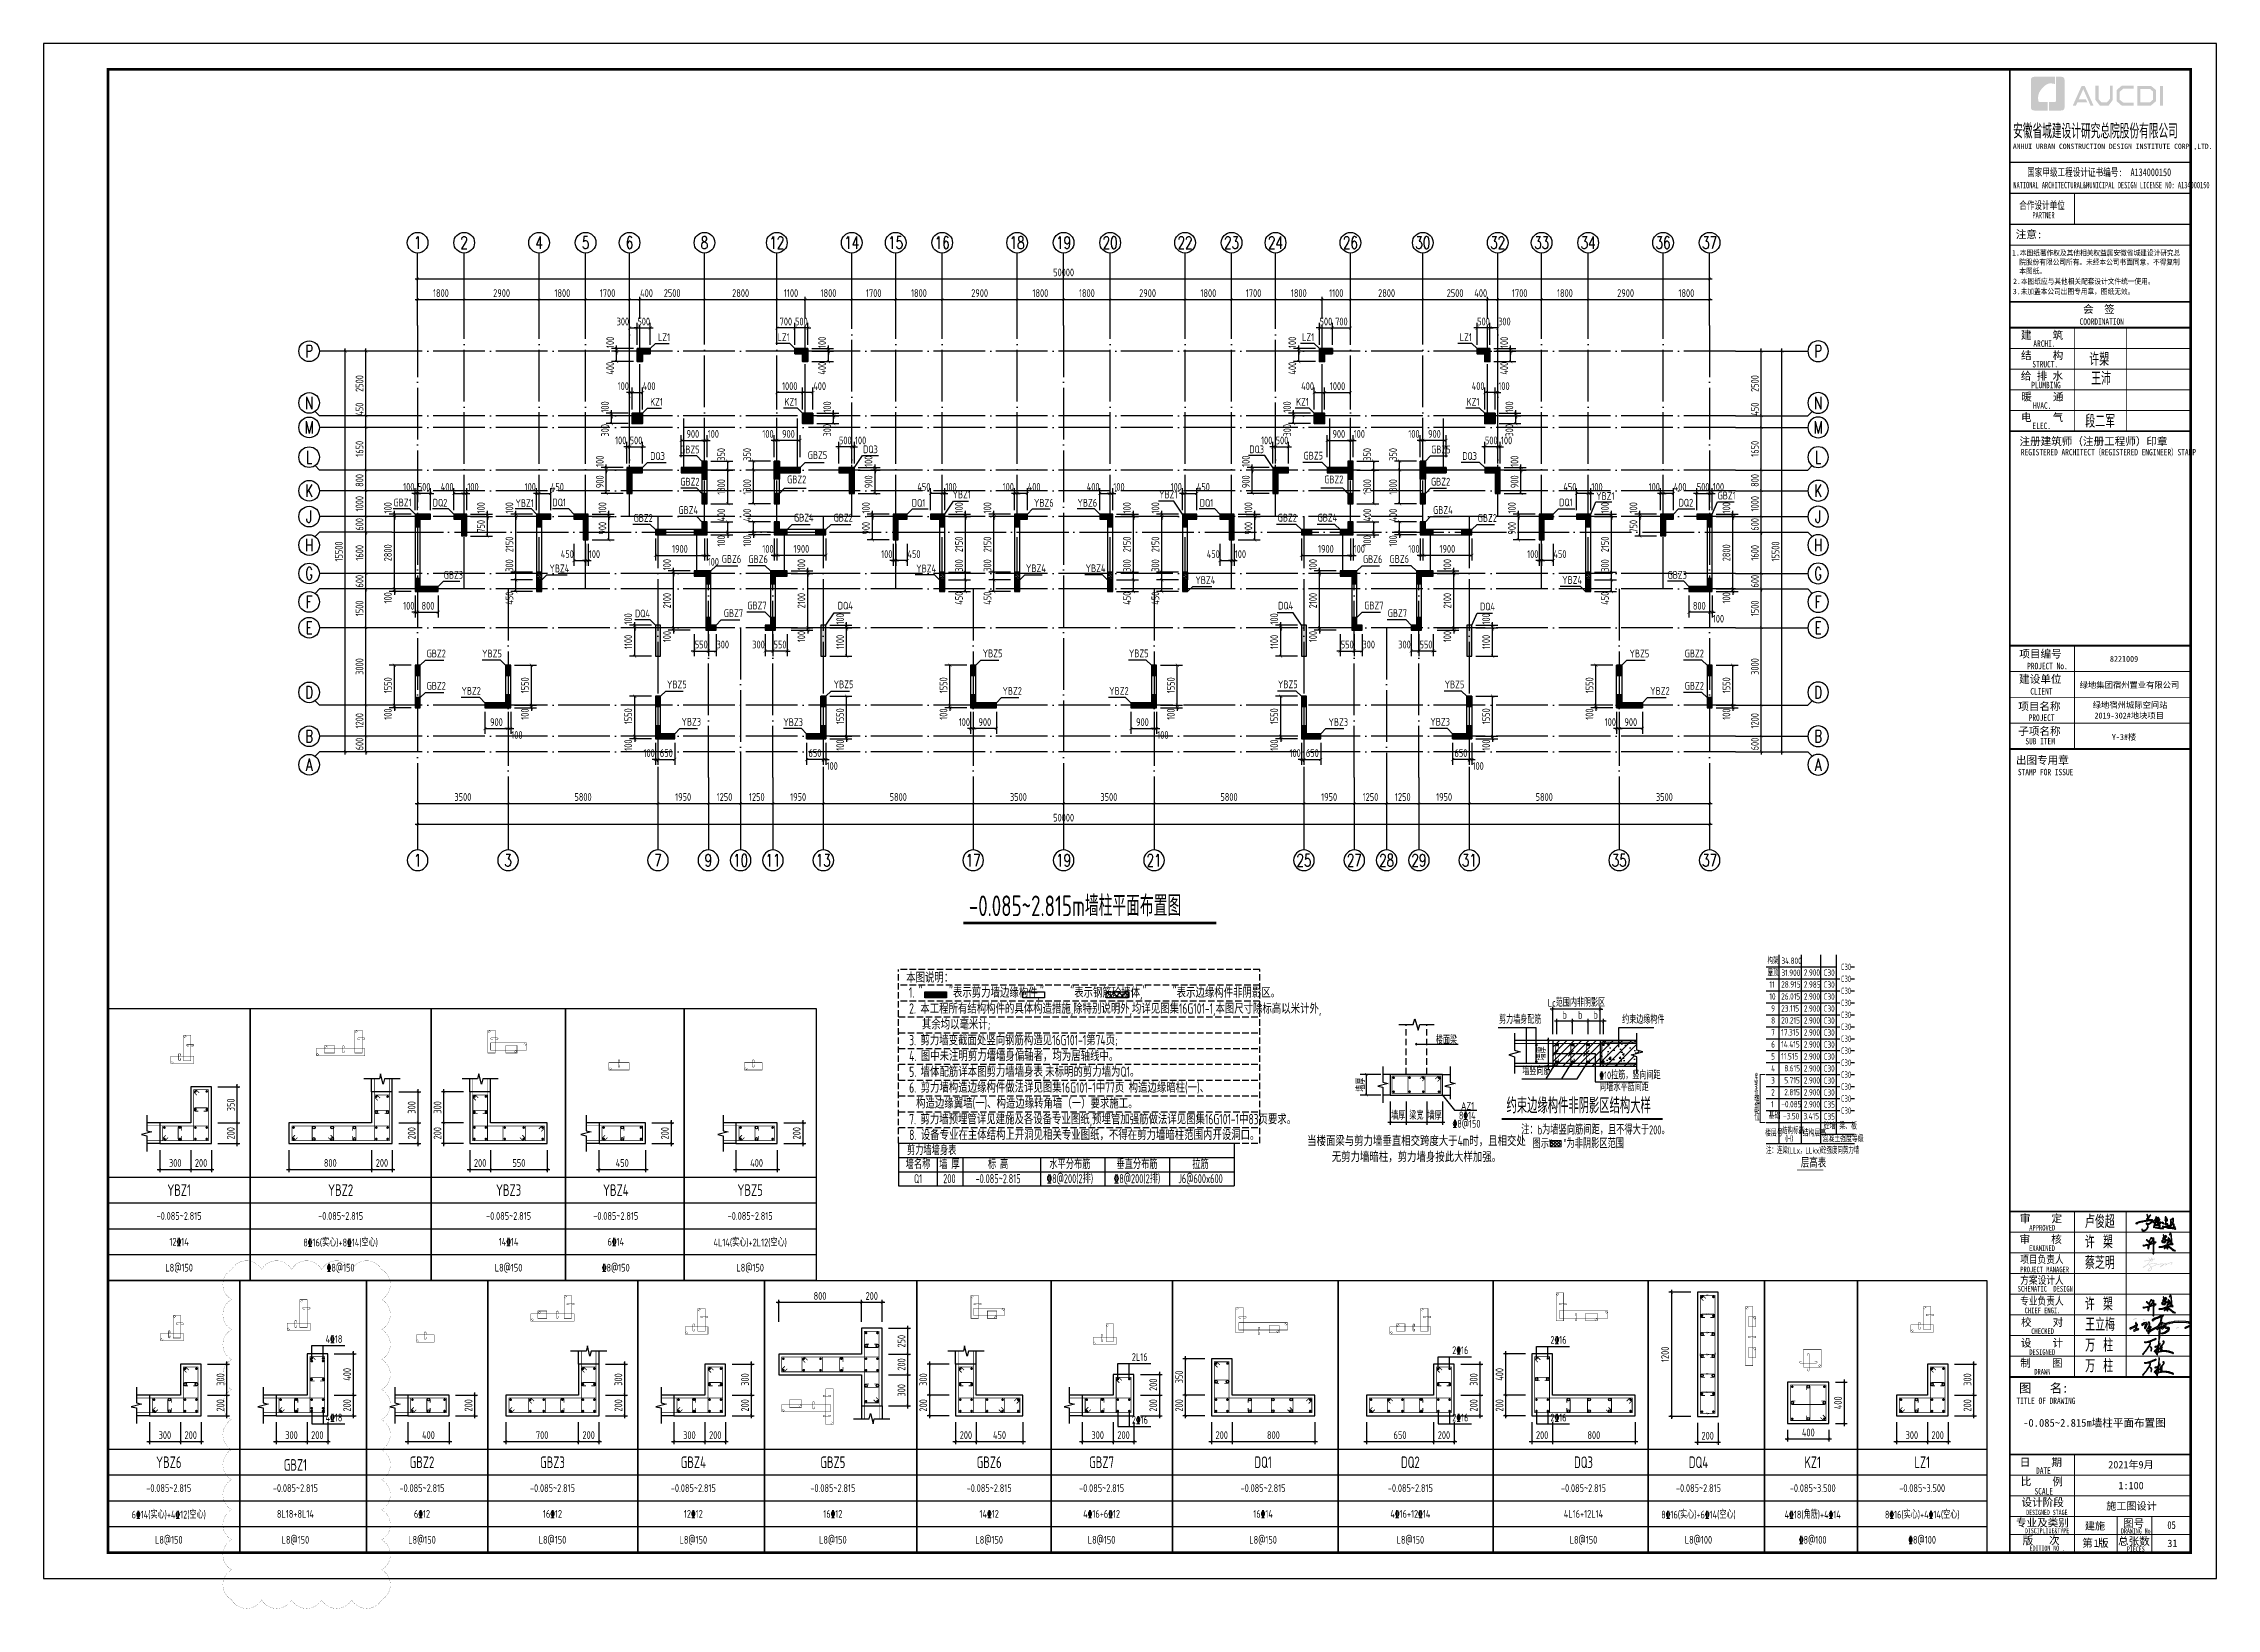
# Model space of a CAD drawing. Extents: x -668857 to 143095, y -247466 to 228182.
# Drawn here: x -341719 to -257619, y 96580 to 157141 of the extents above; entities that cross this region are included whole.
import ezdxf
from ezdxf.enums import TextEntityAlignment as Align

# ---------------------------------------------------------------- set-up
doc = ezdxf.new("R2010")
doc.units = 0
doc.header["$LTSCALE"] = 1000
for name, pattern in [('DASH', [0.35, 0.25, -0.1]), ('DASHED', [0.75, 0.5, -0.25]), ('DOTE', [2.42, 2, -0.2, 0.02, -0.2]), ('H3普通虚线', [4.2, 3, -1.2])]:
    doc.linetypes.add(name, pattern=pattern)
doc.layers.get('0').update_dxf_attribs({"linetype": 'CONTINUOUS'})
doc.layers.get('DEFPOINTS').update_dxf_attribs({"linetype": 'CONTINUOUS'})
for name, color, linetype in [('-TK', 7, 'CONTINUOUS'), ('0z-约束构件', 1, 'CONTINUOUS'), ('A-AXIS', 1, 'CONTINUOUS'), ('A-DOTE', 10, 'DOTE'), ('AXIS_NUM', 7, 'CONTINUOUS'), ('COLU_DE_DIM', 3, 'CONTINUOUS'), ('COLU_DE_TEXT', 7, 'CONTINUOUS'), ('COLU_DE_TH', 7, 'CONTINUOUS'), ('DIM', 2, 'CONTINUOUS'), ('HATCH', 8, 'CONTINUOUS'), ('LABEL', 1, 'CONTINUOUS'), ('LINK', 6, 'CONTINUOUS'), ('LINK-INDEX', 6, 'CONTINUOUS'), ('PUB_TEXT', 2, 'CONTINUOUS'), ('REIN', 6, 'CONTINUOUS'), ('S-0-TEXT', 7, 'CONTINUOUS'), ('S-BEAM-XRBAR', 20, 'CONTINUOUS'), ('S-B表格', 2, 'CONTINUOUS'), ('S-DETL-DIM', 151, 'CONTINUOUS'), ('S-DETL-LINE1', 2, 'CONTINUOUS'), ('S-DETL-LINE2', 2, 'H3普通虚线'), ('S-DETL-TEXT', 7, 'CONTINUOUS'), ('S-Q墙实线', 6, 'CONTINUOUS'), ('S-Q墙标注', 3, 'CONTINUOUS'), ('S-SLAB-DIM', 151, 'CONTINUOUS'), ('S-WALL-BEHATCH', 51, 'CONTINUOUS'), ('S-X详图填充', 252, 'CONTINUOUS'), ('S-X详图实线', 4, 'CONTINUOUS'), ('S-X详图钢筋', 6, 'CONTINUOUS'), ('S-Y一般标注', 3, 'CONTINUOUS'), ('S-Z柱填充', 252, 'CONTINUOUS'), ('S-Z柱实线', 6, 'CONTINUOUS'), ('S-Z柱编号', 6, 'CONTINUOUS'), ('S-文字', 7, 'CONTINUOUS'), ('S-表格线', 54, 'CONTINUOUS'), ('TAB', 7, 'CONTINUOUS'), ('TAB_TEXT', 7, 'CONTINUOUS'), ('TEXT', 2, 'CONTINUOUS'), ('TEXT25', 2, 'CONTINUOUS'), ('THIN', 7, 'CONTINUOUS'), ('图签文字', 4, 'CONTINUOUS')]:
    doc.layers.add(name, color=color, linetype=linetype)
for name, color, linetype, lineweight in [('7549', 9, 'CONTINUOUS', 18), ('图框', 9, 'CONTINUOUS', 18), ('图签', 147, 'CONTINUOUS', 18), ('墙柱轮廓', 7, 'CONTINUOUS', 18)]:
    doc.layers.add(name, color=color, linetype=linetype, lineweight=lineweight)
for name, color, linetype, plot in [('审图修改', 2, 'CONTINUOUS', False), ('箍筋长度', 3, 'CONTINUOUS', False), ('配箍校核', 34, 'CONTINUOUS', False)]:
    doc.layers.add(name, color=color, linetype=linetype, plot=plot)
doc.styles.add('BW_Rein', font='Tssdeng.shx', dxfattribs={"width": 0.7, "bigfont": 'hztxt.shx'})
doc.styles.add('HT', font='simhei.ttf')
doc.styles.add('TSSD_Axis', font='complex.shx', dxfattribs={"width": 0.7, "bigfont": 'hztxt.shx'})
doc.styles.add('TSSD_DIMENSION', font='Tssdeng.shx', dxfattribs={"width": 0.7, "bigfont": 'tssdchn.shx'})
doc.styles.add('TSSD_Norm', font='Tssdeng.shx', dxfattribs={"bigfont": 'tssdchn.shx'})
doc.styles.add('TSSD_REIN', font='tssdeng.shx', dxfattribs={"width": 0.7, "height": 300, "bigfont": 'tssdchn.shx'})
doc.styles.add('宋体', font='', dxfattribs={"height": 50})
doc.styles.add('建筑图签-1', font='simhei.ttf', dxfattribs={"width": 0.7})
doc.styles.add('建筑图签-2', font='TXT.shx', dxfattribs={"width": 0.5, "bigfont": 'HZTXT.shx'})
doc.styles.add('结构文字', font='zstxt.shx', dxfattribs={"width": 0.7, "bigfont": 'zshz.shx'})
doc.styles.get('宋体').set_extended_font_data('SimSun')
doc.dimstyles.new('STRUCK', dxfattribs={"dimtxt": 400, "dimasz": 121, "dimexe": 200, "dimexo": 150, "dimgap": 115, "dimtad": 1, "dimdec": 0, "dimdsep": 46, "dimtxsty": '结构文字', "dimblk": 'ARCHTICK', "dimcen": 400, "dimclrd": 3, "dimclre": 3, "dimclrt": 7, "dimadec": 0, "dimazin": 0, "dimtfac": 1, "dimtdec": 0, "dimtix": 1, "dimtmove": 2, "dimatfit": 3, "dimldrblk": '_DIMX', "dimfxl": 0, "dimtolj": 1, "dimtzin": 0, "dimarcsym": 0})
doc.dimstyles.new('TSSD_100_100', dxfattribs={"dimtxt": 300, "dimasz": 100, "dimexe": 100, "dimexo": 250, "dimgap": 100, "dimtad": 1, "dimdec": 0, "dimzin": 0, "dimdsep": 46, "dimtxsty": 'TSSD_DIMENSION', "dimblk": 'ARCHTICK', "dimcen": 0, "dimdle": 100, "dimclrt": 7, "dimadec": 0, "dimazin": 0, "dimtfac": 1, "dimtdec": 0, "dimtix": 1, "dimtmove": 2, "dimatfit": 3, "dimldrblk": 'ARCHTICK', "dimfxl": 0, "dimtolj": 1, "dimtzin": 0, "dimarcsym": 0})
doc.dimstyles.new('TSSD_100_100$0', dxfattribs={"dimtxt": 300, "dimasz": 80, "dimexe": 100, "dimexo": 250, "dimgap": 100, "dimtad": 1, "dimdec": 0, "dimzin": 0, "dimdsep": 46, "dimtxsty": 'TSSD_DIMENSION', "dimblk": 'ARCHTICK', "dimcen": 0, "dimdle": 100, "dimclrd": 3, "dimclre": 3, "dimclrt": 7, "dimadec": 0, "dimazin": 0, "dimtfac": 1, "dimtdec": 0, "dimtix": 1, "dimtmove": 2, "dimatfit": 3, "dimldrblk": 'ARCHTICK', "dimfxl": 0, "dimtolj": 1, "dimtzin": 0, "dimarcsym": 0})
doc.dimstyles.new('TSSD_25_100', dxfattribs={"dimtxt": 300, "dimasz": 100, "dimexe": 100, "dimexo": 250, "dimgap": 100, "dimtad": 1, "dimdec": 0, "dimlfac": 0.25, "dimzin": 0, "dimdsep": 46, "dimtxsty": 'TSSD_DIMENSION', "dimblk": 'ARCHTICK', "dimcen": 0, "dimdle": 100, "dimclrt": 7, "dimadec": 0, "dimazin": 0, "dimtfac": 1, "dimtdec": 0, "dimtix": 1, "dimtmove": 2, "dimatfit": 3, "dimldrblk": 'ARCHTICK', "dimfxl": 0, "dimtolj": 1, "dimtzin": 0, "dimarcsym": 0})
pattern_1 = [(50, (-341513.91, -10553.3), (215.17805, -18.82564), [22.5, -247.5]), (355, (-341513.91, -10553.3), (-41.6254, 225.65764), [18, -198]), (100.4514, (-341495.98, -10554.87), (173.55281, 206.83186), [19.12206, -210.34263]), (46.1842, (-341513.9, -10493.3), (320.1723, -49.6557), [33.75, -371.25]), (96.6356, (-341487.23, -10497.44), (280.3988, 292.23536), [28.6831, -315.5139]), (351.1842, (-341513.9, -10493.3), (280.3986, 292.2356), [27, -297]), (21, (-341483.91, -10508.3), (179.07212, -120.78567), [22.5, -247.5]), (326, (-341483.91, -10508.3), (72.9946, 217.545), [18, -198]), (71.4514, (-341468.99, -10518.36), (252.0668, 96.75915), [19.12206, -210.34263]), (37.5, (-341513.91, -10553.3), (3.647957, 99.868156), [0, -195.6, 0, -201, 0, -198.75]), (7.5, (-341513.91, -10553.3), (78.92086, 118.323514), [0, -114.6, 0, -191.1, 0, -75.75]), (327.5, (-341580.81, -10553.3), (160.14673, -6.76646), [0, -75, 0, -234, 0, -310.5]), (317.5, (-341610.81, -10553.3), (174.95585, 30.0315), [0, -97.5, 0, -155.4, 0, -220.5]), (45, (-341513.91, -10553.3), (-106.06602, 106.06602), [])]

msp = doc.modelspace()

# ---------------------------------------------------------------- texts
at = {"layer": 'COLU_DE_TEXT', "style": 'TSSD_REIN', "width": 0.7}
for s, p in [('LZ1', (-317936.84, 145532.31)), ('LZ1', (-313308.37, 145532.31)), ('LZ1', (-293008.38, 145532.31)), ('LZ1', (-286908.39, 145532.31)), ('KZ1', (-318236.85, 143032.31)), ('KZ1', (-313040.69, 143032.31)), ('KZ1', (-293240.69, 143032.31)), ('KZ1', (-286640.69, 143032.31))]:
    msp.add_text(s, height=300, dxfattribs=at).set_placement(p, align=Align.BOTTOM_LEFT)
at = {"layer": 'PUB_TEXT', "color": 7, "style": 'TSSD_REIN', "width": 0.7}
msp.add_text('-0.085~2.815m墙柱平面布置图', height=800, dxfattribs=at).set_placement((-305906.54, 123371.62))
at = {"layer": 'S-Z柱编号', "color": 7, "style": 'TSSD_REIN', "width": 0.7}
for s, p in [('DQ3', (-318236.93, 140936.75)), ('GBZ5', (-317075.19, 141190.06)), ('GBZ5', (-312137.44, 140971.67)), ('DQ3', (-309997.56, 141195.93)), ('DQ3', (-295049.59, 141195.93)), ('GBZ5', (-292950.36, 140950.37)), ('GBZ5', (-288012.03, 141190.06)), ('DQ3', (-286810.22, 140936.75)), ('GBZ2', (-317068.53, 139944.02)), ('GBZ2', (-312936.85, 140032.31)), ('YBZ1', (-306536.86, 139450.49)), ('YBZ1', (-298542.6, 139450.49)), ('GBZ2', (-292150.69, 140032.31)), ('GBZ2', (-288019.01, 139944.02)), ('YBZ1', (-281627.95, 139389.03)), ('GBZ1', (-276927, 139405.61)), ('GBZ1', (-328168.62, 139136.79)), ('DQ2', (-326652.47, 139130.59)), ('YBZ1', (-323451.51, 139116)), ('DQ1', (-322020.02, 139143.1)), ('GBZ2', (-318877.99, 138539.72)), ('GBZ4', (-317142.61, 138846.79)), ('GBZ4', (-312672.67, 138550.81)), ('GBZ2', (-311136.85, 138550.81)), ('DQ1', (-308111.62, 139123.04)), ('YBZ6', (-303384.59, 139126.48)), ('YBZ6', (-301702.95, 139126.48)), ('DQ1', (-296967.84, 139123.04)), ('GBZ2', (-293950.69, 138550.81)), ('GBZ4', (-292406.79, 138550.81)), ('GBZ4', (-287936.85, 138846.79)), ('GBZ2', (-286209.55, 138539.72)), ('DQ1', (-283059.45, 139143.1)), ('DQ2', (-278435.07, 139130.59)), ('GBZ6', (-315466.55, 136953.53)), ('GBZ6', (-314435.27, 136945.11)), ('GBZ6', (-290652.27, 136945.11)), ('GBZ6', (-289620.99, 136953.53)), ('GBZ3', (-326225.95, 136335.81)), ('YBZ4', (-322136.84, 136589.49)), ('YBZ4', (-307942.63, 136585.03)), ('YBZ4', (-303694.01, 136592.9)), ('YBZ4', (-301385.45, 136592.9)), ('YBZ4', (-297136.84, 136135.03)), ('YBZ4', (-282942.63, 136139.49)), ('GBZ3', (-278861.58, 136335.81)), ('GBZ7', (-314477.1, 135154.76)), ('DQ4', (-310975.35, 135147.41)), ('DQ4', (-293934.53, 135147.41)), ('GBZ7', (-290602.36, 135154.76)), ('DQ4', (-286122.07, 135114.96)), ('DQ4', (-318825.91, 134846.01)), ('GBZ7', (-315386.85, 134857.28)), ('GBZ7', (-289692.62, 134857.28)), ('GBZ2', (-326887.86, 133296.01)), ('YBZ5', (-324742.6, 133291.59)), ('YBZ5', (-305368.5, 133300.97)), ('YBZ5', (-299710.96, 133300.97)), ('YBZ5', (-280336.86, 133291.59)), ('GBZ2', (-278199.68, 133296.01)), ('GBZ2', (-326887.86, 132046.05)), ('YBZ2', (-325542.6, 131849.15)), ('YBZ5', (-317587, 132099.05)), ('YBZ5', (-311136.88, 132101.81)), ('YBZ2', (-304604.67, 131846.45)), ('YBZ2', (-300474.79, 131846.45)), ('YBZ5', (-293942.58, 132101.81)), ('YBZ5', (-287492.46, 132099.05)), ('YBZ2', (-279536.86, 131849.15)), ('GBZ2', (-278199.68, 132046.05)), ('YBZ3', (-317026.62, 130654.7)), ('YBZ3', (-313084.56, 130639.36)), ('YBZ3', (-291986.82, 130639.36)), ('YBZ3', (-288044.77, 130654.7))]:
    msp.add_text(s, height=300, dxfattribs=at).set_placement(p, align=Align.BOTTOM_LEFT)
at = {"layer": 'S-文字', "style": 'TSSD_REIN', "width": 0.7}
for s, height, p in [('本图说明：', 400, (-308329.99, 120797.9)), ('1. "      "表示剪力墙边缘构件,"      "表示钢筋砼墙体,"      "表示边缘构件非阴影区。', 400, (-308228.26, 120218.94)), ('2. 本工程所有结构构件的具体构造措施,除特别说明外,均详见图集16G101-1,本图尺寸除标高以米计外,', 400, (-308214.74, 119598.64)), ('其余均以毫米计;', 400, (-307722.14, 118987.11)), ('3. 剪力墙变截面处竖向钢筋构造见16G101-1第74页;', 400, (-308214.74, 118375.59)), ('4. 图中未注明剪力墙墙身偏轴者，均为居轴线中。', 400, (-308214.74, 117764.07)), ('6. 剪力墙构造边缘构件做法详见图集16G101-1中77页 构造边缘暗柱(一)、', 400, (-308214.74, 116541.02)), ('构造边缘翼墙(一)、构造边缘转角墙（一）要求施工。', 400, (-307945.5, 115929.49)), ('7. 剪力墙预埋管详见建施及各设备专业图纸,预埋管加强筋做法详见图集16G101-1中83页要求。', 400, (-308214.74, 115317.97)), ('剪力墙墙身表', 350, (-308299.12, 114131.3)), ('8. 设备专业在主体结构上开洞见相关专业图纸，不得在剪力墙暗柱范围内开设洞口。', 400, (-308214.74, 114706.45))]:
    msp.add_text(s, height=height, dxfattribs=at).set_placement(p)
at = {"layer": 'S-文字', "color": 3, "style": 'TSSD_REIN', "width": 0.7}
msp.add_text('5. 墙体配筋详本图剪力墙墙身表,未标明的剪力墙为Q1。', height=400, dxfattribs=at).set_placement((-308214.74, 117152.54))
at = {"layer": 'S-文字', "style": 'TSSD_REIN', "width": 0.7}
for s, p in [('墙名称', (-307870.56, 113589.17)), ('墙 厚', (-306657.87, 113589.17)), ('标 高', (-304772.49, 113589.17)), ('水平分布筋', (-301994.02, 113589.17)), ('垂直分布筋', (-299396.96, 113589.17)), ('拉筋', (-296940.78, 113589.17)), ('Q1', (-307870.56, 113039.17)), ('200', (-306657.87, 113039.17)), ('-0.085~2.815', (-304772.49, 113039.17)), ('%%1328@200(2排)', (-301994.02, 113039.17)), ('%%1328@200(2排)', (-299396.96, 113039.17)), ('J6@600x600', (-296940.78, 113039.17))]:
    msp.add_text(s, height=350, dxfattribs=at).set_placement(p, align=Align.CENTER)
at = {"layer": 'TAB_TEXT', "style": 'TSSD_REIN', "width": 0.7}
for s, height, p in [('YBZ1', 450, (-336468.52, 112770.53)), ('YBZ2', 450, (-330218.52, 112770.53)), ('YBZ3', 450, (-323718.55, 112770.53)), ('YBZ4', 450, (-319568.62, 112770.53)), ('YBZ5', 450, (-314368.62, 112770.53)), ('-0.085~2.815', 300, (-336468.52, 111770.53)), ('-0.085~2.815', 300, (-330218.52, 111770.53)), ('-0.085~2.815', 300, (-323718.55, 111770.53)), ('-0.085~2.815', 300, (-319568.62, 111770.53)), ('-0.085~2.815', 300, (-314368.62, 111770.53)), ('L8@150', 300, (-336468.52, 109770.53)), ('%%1328@150', 300, (-330218.52, 109770.53)), ('L8@150', 300, (-323718.55, 109770.53)), ('%%1328@150', 300, (-319568.62, 109770.53)), ('L8@150', 300, (-314368.62, 109770.53)), ('YBZ6', 450, (-336868.52, 102240.98)), ('GBZ1', 450, (-331968.52, 102136.5)), ('GBZ2', 450, (-327068.52, 102240.98)), ('GBZ3', 450, (-322018.51, 102240.98)), ('GBZ4', 450, (-316568.5, 102240.98)), ('GBZ5', 450, (-311168.5, 102240.98)), ('GBZ6', 450, (-305118.37, 102240.98)), ('GBZ7', 450, (-300768.24, 102240.98)), ('DQ1', 450, (-294518.24, 102240.98)), ('DQ2', 450, (-288818.29, 102240.98)), ('DQ3', 450, (-282118.34, 102240.98)), ('DQ4', 450, (-277668.33, 102240.98)), ('KZ1', 450, (-273246.45, 102240.98)), ('LZ1', 450, (-269010.21, 102240.98)), ('-0.085~2.815', 300, (-336868.52, 101240.98)), ('-0.085~2.815', 300, (-331968.52, 101240.98)), ('-0.085~2.815', 300, (-327068.52, 101240.98)), ('-0.085~2.815', 300, (-322018.51, 101240.98)), ('-0.085~2.815', 300, (-316568.5, 101240.98)), ('-0.085~2.815', 300, (-311168.5, 101240.98)), ('-0.085~2.815', 300, (-305118.37, 101240.98)), ('-0.085~2.815', 300, (-300768.24, 101240.98)), ('-0.085~2.815', 300, (-294518.24, 101240.98)), ('-0.085~2.815', 300, (-288818.29, 101240.98)), ('-0.085~2.815', 300, (-282118.34, 101240.98)), ('-0.085~2.815', 300, (-277668.33, 101240.98)), ('-0.085~3.500', 300, (-273246.45, 101240.98)), ('-0.085~3.500', 300, (-269010.21, 101240.98)), ('12%%13212', 300, (-316568.5, 100240.98)), ('L8@150', 300, (-336868.52, 99240.98)), ('L8@150', 300, (-327068.52, 99240.98)), ('L8@150', 300, (-322018.51, 99240.98)), ('L8@150', 300, (-316568.5, 99240.98)), ('L8@150', 300, (-311168.5, 99240.98)), ('L8@150', 300, (-305118.37, 99240.98)), ('L8@150', 300, (-300768.24, 99240.98)), ('L8@150', 300, (-294518.24, 99240.98)), ('L8@150', 300, (-288818.29, 99240.98)), ('L8@150', 300, (-282118.34, 99240.98)), ('L8@100', 300, (-277668.33, 99240.98)), ('%%1328@100', 300, (-269010.21, 99240.98))]:
    msp.add_text(s, height=height, dxfattribs=at).set_placement(p, align=Align.MIDDLE)
at = {"layer": 'TAB_TEXT', "color": 1, "style": 'TSSD_REIN', "width": 0.7}
for s, p in [('12%%13214', (-336468.52, 110770.53)), ('8%%13216(实心)+8%%13214(空心)', (-330218.52, 110770.53)), ('14%%13214', (-323718.55, 110770.53)), ('6%%13214', (-319568.62, 110770.53)), ('4L14(实心)+2L12(空心)', (-314368.62, 110770.53)), ('6%%13214(实心)+4%%13212(空心)', (-336868.52, 100240.98)), ('8L18+8L14', (-331968.52, 100240.98)), ('6%%13212', (-327068.52, 100240.98)), ('16%%13212', (-322018.51, 100240.98)), ('16%%13212', (-311168.5, 100240.98)), ('14%%13212', (-305118.37, 100240.98)), ('4%%13216+6%%13212', (-300768.24, 100240.98)), ('16%%13214', (-294518.24, 100240.98)), ('4%%13216+12%%13214', (-288818.29, 100240.98)), ('4L16+12L14', (-282118.34, 100240.98)), ('8%%13216(实心)+6%%13214(空心)', (-277668.33, 100240.98)), ('4%%13218(角筋)+4%%13214', (-273246.45, 100240.98)), ('8%%13216(实心)+4%%13214(空心)', (-269010.21, 100240.98)), ('L8@150', (-331968.52, 99240.98)), ('%%1328@100', (-273246.45, 99240.98))]:
    msp.add_text(s, height=300, dxfattribs=at).set_placement(p, align=Align.MIDDLE)
at = {"layer": 'TEXT25', "color": 1, "style": 'TSSD_REIN', "width": 0.7}
for s, p in [('4%%13218', (-330798.52, 106767.56)), ('2%%13216', (-283398.34, 106734.78)), ('2L16', (-299598.24, 106072.04)), ('2%%13216', (-287198.34, 106334.77)), ('4%%13218', (-330798.52, 103728.83)), ('2%%13216', (-299598.24, 103639.05)), ('2%%13216', (-287198.34, 103728.83)), ('2%%13216', (-283398.34, 103728.83))]:
    msp.add_text(s, height=300, dxfattribs=at).set_placement(p, align=Align.BOTTOM_LEFT)
at = {"layer": '图签文字', "color": 1, "style": '建筑图签-1'}
msp.add_text('-0.085~2.815m墙柱平面布置图', height=300, dxfattribs=at).set_placement((-265101.83, 103615.12))
at = {"layer": '图签文字', "color": 1, "style": '建筑图签-1', "width": 0.8}
msp.add_text('05', height=300, dxfattribs=at).set_placement((-259521.95, 99660.36))
at = {"layer": '箍筋长度', "style": 'BW_Rein', "width": 0.7}
for s, rotation, p in [('134', 360, (-277311.58, 108701.19)), ('1134', 90, (-277596.58, 106416.19)), ('1134', 90, (-277026.58, 106416.19))]:
    msp.add_text(s, height=65, rotation=rotation, dxfattribs=at).set_placement(p, align=Align.MIDDLE_CENTER)
for p in [(-277311.58, 107970.55), (-277311.58, 107264.21), (-277311.58, 106413.69), (-277311.58, 105659.01), (-277311.58, 104952.67), (-277311.58, 104131.19)]:
    msp.add_text('134', height=65, dxfattribs=at).set_placement(p, align=Align.MIDDLE_CENTER)

# ---------------------------------------------------------------- blocks, each defined once
blk = doc.blocks.new('ts_axno')
at = {"color": 0, "linetype": 'ByBlock', "lineweight": -2}
blk.add_circle((0, 0), 0.5, dxfattribs=at)
at = {"color": 0, "linetype": 'ByBlock', "lineweight": -2, "style": 'TSSD_Axis', "width": 0.7}
blk.add_attdef('A', text='', height=0.6, dxfattribs=at).set_placement((0, 0), align=Align.MIDDLE_CENTER)
blk = doc.blocks.new('_ArchTick')
at = {"color": 0, "linetype": 'ByBlock', "const_width": 0.15}
blk.add_lwpolyline([(-0.5, -0.5), (0.5, 0.5)], dxfattribs=at)
blk = doc.blocks.new('*D217')
at = {"layer": 'DEFPOINTS', "color": 0}
for p in [(6400, 22100), (4600, 21100), (6400, 21100)]:
    blk.add_point(p, dxfattribs=at)
at = {"layer": 'S-Y一般标注', "color": 0, "lineweight": -2}
for p, q in [((4500, 22100), (6500, 22100)), ((4600, 21350), (4600, 22200)), ((6400, 21350), (6400, 22200))]:
    blk.add_line(p, q, dxfattribs=at)
at = {"layer": 'S-Y一般标注', "color": 0, "lineweight": -2, "xscale": 100, "yscale": 100, "zscale": 100, "rotation": 180}
blk.add_blockref('_ArchTick', (4600, 22100), dxfattribs=at)
at = {"layer": 'S-Y一般标注', "color": 0, "lineweight": -2, "xscale": 100, "yscale": 100, "zscale": 100}
blk.add_blockref('_ArchTick', (6400, 22100), dxfattribs=at)
at = {"layer": 'S-Y一般标注', "color": 7, "insert": (5500, 22350), "char_height": 300, "attachment_point": 5, "style": 'TSSD_DIMENSION'}
blk.add_mtext('\\A1;1800', dxfattribs=at)
blk = doc.blocks.new('*D218')
at = {"layer": 'DEFPOINTS', "color": 0}
for p in [(9300, 22100), (6400, 21100), (9300, 21100)]:
    blk.add_point(p, dxfattribs=at)
at = {"layer": 'S-Y一般标注', "color": 0, "lineweight": -2}
for p, q in [((6300, 22100), (9400, 22100)), ((6400, 21350), (6400, 22200)), ((9300, 21350), (9300, 22200))]:
    blk.add_line(p, q, dxfattribs=at)
at = {"layer": 'S-Y一般标注', "color": 0, "lineweight": -2, "xscale": 100, "yscale": 100, "zscale": 100, "rotation": 180}
blk.add_blockref('_ArchTick', (6400, 22100), dxfattribs=at)
at = {"layer": 'S-Y一般标注', "color": 0, "lineweight": -2, "xscale": 100, "yscale": 100, "zscale": 100}
blk.add_blockref('_ArchTick', (9300, 22100), dxfattribs=at)
at = {"layer": 'S-Y一般标注', "color": 7, "insert": (7850, 22350), "char_height": 300, "attachment_point": 5, "style": 'TSSD_DIMENSION'}
blk.add_mtext('\\A1;2900', dxfattribs=at)
blk = doc.blocks.new('*D219')
at = {"layer": 'DEFPOINTS', "color": 0}
for p in [(11100, 22100), (9300, 21100), (11100, 21100)]:
    blk.add_point(p, dxfattribs=at)
at = {"layer": 'S-Y一般标注', "color": 0, "lineweight": -2}
for p, q in [((9200, 22100), (11200, 22100)), ((9300, 21350), (9300, 22200)), ((11100, 21350), (11100, 22200))]:
    blk.add_line(p, q, dxfattribs=at)
at = {"layer": 'S-Y一般标注', "color": 0, "lineweight": -2, "xscale": 100, "yscale": 100, "zscale": 100, "rotation": 180}
blk.add_blockref('_ArchTick', (9300, 22100), dxfattribs=at)
at = {"layer": 'S-Y一般标注', "color": 0, "lineweight": -2, "xscale": 100, "yscale": 100, "zscale": 100}
blk.add_blockref('_ArchTick', (11100, 22100), dxfattribs=at)
at = {"layer": 'S-Y一般标注', "color": 7, "insert": (10200, 22350), "char_height": 300, "attachment_point": 5, "style": 'TSSD_DIMENSION'}
blk.add_mtext('\\A1;1800', dxfattribs=at)
blk = doc.blocks.new('*D220')
at = {"layer": 'DEFPOINTS', "color": 0}
for p in [(12800, 22100), (11100, 21100), (12800, 21100)]:
    blk.add_point(p, dxfattribs=at)
at = {"layer": 'S-Y一般标注', "color": 0, "lineweight": -2}
for p, q in [((11000, 22100), (12900, 22100)), ((11100, 21350), (11100, 22200)), ((12800, 21350), (12800, 22200))]:
    blk.add_line(p, q, dxfattribs=at)
at = {"layer": 'S-Y一般标注', "color": 0, "lineweight": -2, "xscale": 100, "yscale": 100, "zscale": 100, "rotation": 180}
blk.add_blockref('_ArchTick', (11100, 22100), dxfattribs=at)
at = {"layer": 'S-Y一般标注', "color": 0, "lineweight": -2, "xscale": 100, "yscale": 100, "zscale": 100}
blk.add_blockref('_ArchTick', (12800, 22100), dxfattribs=at)
at = {"layer": 'S-Y一般标注', "color": 7, "insert": (11950, 22350), "char_height": 300, "attachment_point": 5, "style": 'TSSD_DIMENSION'}
blk.add_mtext('\\A1;1700', dxfattribs=at)
blk = doc.blocks.new('*D221')
at = {"layer": 'DEFPOINTS', "color": 0}
for p in [(13200, 22100), (12800, 21100), (13200, 21100)]:
    blk.add_point(p, dxfattribs=at)
at = {"layer": 'S-Y一般标注', "color": 0, "lineweight": -2}
for p, q in [((12700, 22100), (13300, 22100)), ((12800, 21350), (12800, 22200)), ((13200, 21350), (13200, 22200))]:
    blk.add_line(p, q, dxfattribs=at)
at = {"layer": 'S-Y一般标注', "color": 0, "lineweight": -2, "xscale": 100, "yscale": 100, "zscale": 100, "rotation": 180}
blk.add_blockref('_ArchTick', (12800, 22100), dxfattribs=at)
at = {"layer": 'S-Y一般标注', "color": 0, "lineweight": -2, "xscale": 100, "yscale": 100, "zscale": 100}
blk.add_blockref('_ArchTick', (13200, 22100), dxfattribs=at)
at = {"layer": 'S-Y一般标注', "color": 7, "insert": (13458, 22350), "char_height": 300, "attachment_point": 5, "style": 'TSSD_DIMENSION'}
blk.add_mtext('\\A1;400', dxfattribs=at)
blk = doc.blocks.new('*D222')
at = {"layer": 'DEFPOINTS', "color": 0}
for p in [(18500, 22100), (15700, 21100), (18500, 21100)]:
    blk.add_point(p, dxfattribs=at)
at = {"layer": 'S-Y一般标注', "color": 0, "lineweight": -2}
for p, q in [((15600, 22100), (18600, 22100)), ((15700, 21350), (15700, 22200)), ((18500, 21350), (18500, 22200))]:
    blk.add_line(p, q, dxfattribs=at)
at = {"layer": 'S-Y一般标注', "color": 0, "lineweight": -2, "xscale": 100, "yscale": 100, "zscale": 100, "rotation": 180}
blk.add_blockref('_ArchTick', (15700, 22100), dxfattribs=at)
at = {"layer": 'S-Y一般标注', "color": 0, "lineweight": -2, "xscale": 100, "yscale": 100, "zscale": 100}
blk.add_blockref('_ArchTick', (18500, 22100), dxfattribs=at)
at = {"layer": 'S-Y一般标注', "color": 7, "insert": (17100, 22350), "char_height": 300, "attachment_point": 5, "style": 'TSSD_DIMENSION'}
blk.add_mtext('\\A1;2800', dxfattribs=at)
blk = doc.blocks.new('*D223')
at = {"layer": 'DEFPOINTS', "color": 0}
for p in [(19600, 22100), (18500, 21100), (19600, 21100)]:
    blk.add_point(p, dxfattribs=at)
at = {"layer": 'S-Y一般标注', "color": 0, "lineweight": -2}
for p, q in [((18400, 22100), (19700, 22100)), ((18500, 21350), (18500, 22200)), ((19600, 21350), (19600, 22200))]:
    blk.add_line(p, q, dxfattribs=at)
at = {"layer": 'S-Y一般标注', "color": 0, "lineweight": -2, "xscale": 100, "yscale": 100, "zscale": 100, "rotation": 180}
blk.add_blockref('_ArchTick', (18500, 22100), dxfattribs=at)
at = {"layer": 'S-Y一般标注', "color": 0, "lineweight": -2, "xscale": 100, "yscale": 100, "zscale": 100}
blk.add_blockref('_ArchTick', (19600, 22100), dxfattribs=at)
at = {"layer": 'S-Y一般标注', "color": 7, "insert": (19050, 22350), "char_height": 300, "attachment_point": 5, "style": 'TSSD_DIMENSION'}
blk.add_mtext('\\A1;1100', dxfattribs=at)
blk = doc.blocks.new('*D224')
at = {"layer": 'DEFPOINTS', "color": 0}
for p in [(23100, 22100), (21400, 21100), (23100, 21100)]:
    blk.add_point(p, dxfattribs=at)
at = {"layer": 'S-Y一般标注', "color": 0, "lineweight": -2}
for p, q in [((21300, 22100), (23200, 22100)), ((21400, 21350), (21400, 22200)), ((23100, 21350), (23100, 22200))]:
    blk.add_line(p, q, dxfattribs=at)
at = {"layer": 'S-Y一般标注', "color": 0, "lineweight": -2, "xscale": 100, "yscale": 100, "zscale": 100, "rotation": 180}
blk.add_blockref('_ArchTick', (21400, 22100), dxfattribs=at)
at = {"layer": 'S-Y一般标注', "color": 0, "lineweight": -2, "xscale": 100, "yscale": 100, "zscale": 100}
blk.add_blockref('_ArchTick', (23100, 22100), dxfattribs=at)
at = {"layer": 'S-Y一般标注', "color": 7, "insert": (22250, 22350), "char_height": 300, "attachment_point": 5, "style": 'TSSD_DIMENSION'}
blk.add_mtext('\\A1;1700', dxfattribs=at)
blk = doc.blocks.new('*D225')
at = {"layer": 'DEFPOINTS', "color": 0}
for p in [(24900, 22100), (23100, 21100), (24900, 21100)]:
    blk.add_point(p, dxfattribs=at)
at = {"layer": 'S-Y一般标注', "color": 0, "lineweight": -2}
for p, q in [((23000, 22100), (25000, 22100)), ((23100, 21350), (23100, 22200)), ((24900, 21350), (24900, 22200))]:
    blk.add_line(p, q, dxfattribs=at)
at = {"layer": 'S-Y一般标注', "color": 0, "lineweight": -2, "xscale": 100, "yscale": 100, "zscale": 100, "rotation": 180}
blk.add_blockref('_ArchTick', (23100, 22100), dxfattribs=at)
at = {"layer": 'S-Y一般标注', "color": 0, "lineweight": -2, "xscale": 100, "yscale": 100, "zscale": 100}
blk.add_blockref('_ArchTick', (24900, 22100), dxfattribs=at)
at = {"layer": 'S-Y一般标注', "color": 7, "insert": (24000, 22350), "char_height": 300, "attachment_point": 5, "style": 'TSSD_DIMENSION'}
blk.add_mtext('\\A1;1800', dxfattribs=at)
blk = doc.blocks.new('*D226')
at = {"layer": 'DEFPOINTS', "color": 0}
for p in [(27800, 22100), (24900, 21100), (27800, 21100)]:
    blk.add_point(p, dxfattribs=at)
at = {"layer": 'S-Y一般标注', "color": 0, "lineweight": -2}
for p, q in [((24800, 22100), (27900, 22100)), ((24900, 21350), (24900, 22200)), ((27800, 21350), (27800, 22200))]:
    blk.add_line(p, q, dxfattribs=at)
at = {"layer": 'S-Y一般标注', "color": 0, "lineweight": -2, "xscale": 100, "yscale": 100, "zscale": 100, "rotation": 180}
blk.add_blockref('_ArchTick', (24900, 22100), dxfattribs=at)
at = {"layer": 'S-Y一般标注', "color": 0, "lineweight": -2, "xscale": 100, "yscale": 100, "zscale": 100}
blk.add_blockref('_ArchTick', (27800, 22100), dxfattribs=at)
at = {"layer": 'S-Y一般标注', "color": 7, "insert": (26350, 22350), "char_height": 300, "attachment_point": 5, "style": 'TSSD_DIMENSION'}
blk.add_mtext('\\A1;2900', dxfattribs=at)
blk = doc.blocks.new('*D227')
at = {"layer": 'DEFPOINTS', "color": 0}
for p in [(29600, 22100), (27800, 21100), (29600, 21100)]:
    blk.add_point(p, dxfattribs=at)
at = {"layer": 'S-Y一般标注', "color": 0, "lineweight": -2}
for p, q in [((27700, 22100), (29700, 22100)), ((27800, 21350), (27800, 22200)), ((29600, 21350), (29600, 22200))]:
    blk.add_line(p, q, dxfattribs=at)
at = {"layer": 'S-Y一般标注', "color": 0, "lineweight": -2, "xscale": 100, "yscale": 100, "zscale": 100, "rotation": 180}
blk.add_blockref('_ArchTick', (27800, 22100), dxfattribs=at)
at = {"layer": 'S-Y一般标注', "color": 0, "lineweight": -2, "xscale": 100, "yscale": 100, "zscale": 100}
blk.add_blockref('_ArchTick', (29600, 22100), dxfattribs=at)
at = {"layer": 'S-Y一般标注', "color": 7, "insert": (28700, 22350), "char_height": 300, "attachment_point": 5, "style": 'TSSD_DIMENSION'}
blk.add_mtext('\\A1;1800', dxfattribs=at)
blk = doc.blocks.new('*D228')
at = {"layer": 'DEFPOINTS', "color": 0}
for p in [(31400, 22100), (29600, 21100), (31400, 21100)]:
    blk.add_point(p, dxfattribs=at)
at = {"layer": 'S-Y一般标注', "color": 0, "lineweight": -2}
for p, q in [((29500, 22100), (31500, 22100)), ((29600, 21350), (29600, 22200)), ((31400, 21350), (31400, 22200))]:
    blk.add_line(p, q, dxfattribs=at)
at = {"layer": 'S-Y一般标注', "color": 0, "lineweight": -2, "xscale": 100, "yscale": 100, "zscale": 100, "rotation": 180}
blk.add_blockref('_ArchTick', (29600, 22100), dxfattribs=at)
at = {"layer": 'S-Y一般标注', "color": 0, "lineweight": -2, "xscale": 100, "yscale": 100, "zscale": 100}
blk.add_blockref('_ArchTick', (31400, 22100), dxfattribs=at)
at = {"layer": 'S-Y一般标注', "color": 7, "insert": (30500, 22350), "char_height": 300, "attachment_point": 5, "style": 'TSSD_DIMENSION'}
blk.add_mtext('\\A1;1800', dxfattribs=at)
blk = doc.blocks.new('*D229')
at = {"layer": 'DEFPOINTS', "color": 0}
for p in [(34300, 22100), (31400, 21100), (34300, 21100)]:
    blk.add_point(p, dxfattribs=at)
at = {"layer": 'S-Y一般标注', "color": 0, "lineweight": -2}
for p, q in [((31300, 22100), (34400, 22100)), ((31400, 21350), (31400, 22200)), ((34300, 21350), (34300, 22200))]:
    blk.add_line(p, q, dxfattribs=at)
at = {"layer": 'S-Y一般标注', "color": 0, "lineweight": -2, "xscale": 100, "yscale": 100, "zscale": 100, "rotation": 180}
blk.add_blockref('_ArchTick', (31400, 22100), dxfattribs=at)
at = {"layer": 'S-Y一般标注', "color": 0, "lineweight": -2, "xscale": 100, "yscale": 100, "zscale": 100}
blk.add_blockref('_ArchTick', (34300, 22100), dxfattribs=at)
at = {"layer": 'S-Y一般标注', "color": 7, "insert": (32850, 22350), "char_height": 300, "attachment_point": 5, "style": 'TSSD_DIMENSION'}
blk.add_mtext('\\A1;2900', dxfattribs=at)
blk = doc.blocks.new('*D230')
at = {"layer": 'DEFPOINTS', "color": 0}
for p in [(36100, 22100), (34300, 21100), (36100, 21100)]:
    blk.add_point(p, dxfattribs=at)
at = {"layer": 'S-Y一般标注', "color": 0, "lineweight": -2}
for p, q in [((34200, 22100), (36200, 22100)), ((34300, 21350), (34300, 22200)), ((36100, 21350), (36100, 22200))]:
    blk.add_line(p, q, dxfattribs=at)
at = {"layer": 'S-Y一般标注', "color": 0, "lineweight": -2, "xscale": 100, "yscale": 100, "zscale": 100, "rotation": 180}
blk.add_blockref('_ArchTick', (34300, 22100), dxfattribs=at)
at = {"layer": 'S-Y一般标注', "color": 0, "lineweight": -2, "xscale": 100, "yscale": 100, "zscale": 100}
blk.add_blockref('_ArchTick', (36100, 22100), dxfattribs=at)
at = {"layer": 'S-Y一般标注', "color": 7, "insert": (35200, 22350), "char_height": 300, "attachment_point": 5, "style": 'TSSD_DIMENSION'}
blk.add_mtext('\\A1;1800', dxfattribs=at)
blk = doc.blocks.new('*D231')
at = {"layer": 'DEFPOINTS', "color": 0}
for p in [(37800, 22100), (36100, 21100), (37800, 21100)]:
    blk.add_point(p, dxfattribs=at)
at = {"layer": 'S-Y一般标注', "color": 0, "lineweight": -2}
for p, q in [((36000, 22100), (37900, 22100)), ((36100, 21350), (36100, 22200)), ((37800, 21350), (37800, 22200))]:
    blk.add_line(p, q, dxfattribs=at)
at = {"layer": 'S-Y一般标注', "color": 0, "lineweight": -2, "xscale": 100, "yscale": 100, "zscale": 100, "rotation": 180}
blk.add_blockref('_ArchTick', (36100, 22100), dxfattribs=at)
at = {"layer": 'S-Y一般标注', "color": 0, "lineweight": -2, "xscale": 100, "yscale": 100, "zscale": 100}
blk.add_blockref('_ArchTick', (37800, 22100), dxfattribs=at)
at = {"layer": 'S-Y一般标注', "color": 7, "insert": (36950, 22350), "char_height": 300, "attachment_point": 5, "style": 'TSSD_DIMENSION'}
blk.add_mtext('\\A1;1700', dxfattribs=at)
blk = doc.blocks.new('*D232')
at = {"layer": 'DEFPOINTS', "color": 0}
for p in [(40700, 22100), (39600, 21100), (40700, 21100)]:
    blk.add_point(p, dxfattribs=at)
at = {"layer": 'S-Y一般标注', "color": 0, "lineweight": -2}
for p, q in [((39500, 22100), (40800, 22100)), ((39600, 21350), (39600, 22200)), ((40700, 21350), (40700, 22200))]:
    blk.add_line(p, q, dxfattribs=at)
at = {"layer": 'S-Y一般标注', "color": 0, "lineweight": -2, "xscale": 100, "yscale": 100, "zscale": 100, "rotation": 180}
blk.add_blockref('_ArchTick', (39600, 22100), dxfattribs=at)
at = {"layer": 'S-Y一般标注', "color": 0, "lineweight": -2, "xscale": 100, "yscale": 100, "zscale": 100}
blk.add_blockref('_ArchTick', (40700, 22100), dxfattribs=at)
at = {"layer": 'S-Y一般标注', "color": 7, "insert": (40150, 22350), "char_height": 300, "attachment_point": 5, "style": 'TSSD_DIMENSION'}
blk.add_mtext('\\A1;1100', dxfattribs=at)
blk = doc.blocks.new('*D233')
at = {"layer": 'DEFPOINTS', "color": 0}
for p in [(43500, 22100), (40700, 21100), (43500, 21100)]:
    blk.add_point(p, dxfattribs=at)
at = {"layer": 'S-Y一般标注', "color": 0, "lineweight": -2}
for p, q in [((40600, 22100), (43600, 22100)), ((40700, 21350), (40700, 22200)), ((43500, 21350), (43500, 22200))]:
    blk.add_line(p, q, dxfattribs=at)
at = {"layer": 'S-Y一般标注', "color": 0, "lineweight": -2, "xscale": 100, "yscale": 100, "zscale": 100, "rotation": 180}
blk.add_blockref('_ArchTick', (40700, 22100), dxfattribs=at)
at = {"layer": 'S-Y一般标注', "color": 0, "lineweight": -2, "xscale": 100, "yscale": 100, "zscale": 100}
blk.add_blockref('_ArchTick', (43500, 22100), dxfattribs=at)
at = {"layer": 'S-Y一般标注', "color": 7, "insert": (42100, 22350), "char_height": 300, "attachment_point": 5, "style": 'TSSD_DIMENSION'}
blk.add_mtext('\\A1;2800', dxfattribs=at)
blk = doc.blocks.new('*D234')
at = {"layer": 'DEFPOINTS', "color": 0}
for p in [(46400, 22100), (46000, 21100), (46400, 21100)]:
    blk.add_point(p, dxfattribs=at)
at = {"layer": 'S-Y一般标注', "color": 0, "lineweight": -2}
for p, q in [((45900, 22100), (46500, 22100)), ((46000, 21350), (46000, 22200)), ((46400, 21350), (46400, 22200))]:
    blk.add_line(p, q, dxfattribs=at)
at = {"layer": 'S-Y一般标注', "color": 0, "lineweight": -2, "xscale": 100, "yscale": 100, "zscale": 100, "rotation": 180}
blk.add_blockref('_ArchTick', (46000, 22100), dxfattribs=at)
at = {"layer": 'S-Y一般标注', "color": 0, "lineweight": -2, "xscale": 100, "yscale": 100, "zscale": 100}
blk.add_blockref('_ArchTick', (46400, 22100), dxfattribs=at)
at = {"layer": 'S-Y一般标注', "color": 7, "insert": (45742, 22350), "char_height": 300, "attachment_point": 5, "style": 'TSSD_DIMENSION'}
blk.add_mtext('\\A1;400', dxfattribs=at)
blk = doc.blocks.new('*D235')
at = {"layer": 'DEFPOINTS', "color": 0}
for p in [(48100, 22100), (46400, 21100), (48100, 21100)]:
    blk.add_point(p, dxfattribs=at)
at = {"layer": 'S-Y一般标注', "color": 0, "lineweight": -2}
for p, q in [((46300, 22100), (48200, 22100)), ((46400, 21350), (46400, 22200)), ((48100, 21350), (48100, 22200))]:
    blk.add_line(p, q, dxfattribs=at)
at = {"layer": 'S-Y一般标注', "color": 0, "lineweight": -2, "xscale": 100, "yscale": 100, "zscale": 100, "rotation": 180}
blk.add_blockref('_ArchTick', (46400, 22100), dxfattribs=at)
at = {"layer": 'S-Y一般标注', "color": 0, "lineweight": -2, "xscale": 100, "yscale": 100, "zscale": 100}
blk.add_blockref('_ArchTick', (48100, 22100), dxfattribs=at)
at = {"layer": 'S-Y一般标注', "color": 7, "insert": (47250, 22350), "char_height": 300, "attachment_point": 5, "style": 'TSSD_DIMENSION'}
blk.add_mtext('\\A1;1700', dxfattribs=at)
blk = doc.blocks.new('*D236')
at = {"layer": 'DEFPOINTS', "color": 0}
for p in [(49900, 22100), (48100, 21100), (49900, 21100)]:
    blk.add_point(p, dxfattribs=at)
at = {"layer": 'S-Y一般标注', "color": 0, "lineweight": -2}
for p, q in [((48000, 22100), (50000, 22100)), ((48100, 21350), (48100, 22200)), ((49900, 21350), (49900, 22200))]:
    blk.add_line(p, q, dxfattribs=at)
at = {"layer": 'S-Y一般标注', "color": 0, "lineweight": -2, "xscale": 100, "yscale": 100, "zscale": 100, "rotation": 180}
blk.add_blockref('_ArchTick', (48100, 22100), dxfattribs=at)
at = {"layer": 'S-Y一般标注', "color": 0, "lineweight": -2, "xscale": 100, "yscale": 100, "zscale": 100}
blk.add_blockref('_ArchTick', (49900, 22100), dxfattribs=at)
at = {"layer": 'S-Y一般标注', "color": 7, "insert": (49000, 22350), "char_height": 300, "attachment_point": 5, "style": 'TSSD_DIMENSION'}
blk.add_mtext('\\A1;1800', dxfattribs=at)
blk = doc.blocks.new('*D237')
at = {"layer": 'DEFPOINTS', "color": 0}
for p in [(52800, 22100), (49900, 21100), (52800, 21100)]:
    blk.add_point(p, dxfattribs=at)
at = {"layer": 'S-Y一般标注', "color": 0, "lineweight": -2}
for p, q in [((49800, 22100), (52900, 22100)), ((49900, 21350), (49900, 22200)), ((52800, 21350), (52800, 22200))]:
    blk.add_line(p, q, dxfattribs=at)
at = {"layer": 'S-Y一般标注', "color": 0, "lineweight": -2, "xscale": 100, "yscale": 100, "zscale": 100, "rotation": 180}
blk.add_blockref('_ArchTick', (49900, 22100), dxfattribs=at)
at = {"layer": 'S-Y一般标注', "color": 0, "lineweight": -2, "xscale": 100, "yscale": 100, "zscale": 100}
blk.add_blockref('_ArchTick', (52800, 22100), dxfattribs=at)
at = {"layer": 'S-Y一般标注', "color": 7, "insert": (51350, 22350), "char_height": 300, "attachment_point": 5, "style": 'TSSD_DIMENSION'}
blk.add_mtext('\\A1;2900', dxfattribs=at)
blk = doc.blocks.new('*D238')
at = {"layer": 'DEFPOINTS', "color": 0}
for p in [(54600, 22100), (52800, 21100), (54600, 21100)]:
    blk.add_point(p, dxfattribs=at)
at = {"layer": 'S-Y一般标注', "color": 0, "lineweight": -2}
for p, q in [((52700, 22100), (54700, 22100)), ((52800, 21350), (52800, 22200)), ((54600, 21350), (54600, 22200))]:
    blk.add_line(p, q, dxfattribs=at)
at = {"layer": 'S-Y一般标注', "color": 0, "lineweight": -2, "xscale": 100, "yscale": 100, "zscale": 100, "rotation": 180}
blk.add_blockref('_ArchTick', (52800, 22100), dxfattribs=at)
at = {"layer": 'S-Y一般标注', "color": 0, "lineweight": -2, "xscale": 100, "yscale": 100, "zscale": 100}
blk.add_blockref('_ArchTick', (54600, 22100), dxfattribs=at)
at = {"layer": 'S-Y一般标注', "color": 7, "insert": (53700, 22350), "char_height": 300, "attachment_point": 5, "style": 'TSSD_DIMENSION'}
blk.add_mtext('\\A1;1800', dxfattribs=at)
blk = doc.blocks.new('*D239')
at = {"layer": 'DEFPOINTS', "color": 0}
for p in [(54600, 22900), (4600, 21100), (54600, 21100)]:
    blk.add_point(p, dxfattribs=at)
at = {"layer": 'S-Y一般标注', "color": 0, "lineweight": -2}
for p, q in [((4500, 22900), (54700, 22900)), ((4600, 21350), (4600, 23000)), ((54600, 21350), (54600, 23000))]:
    blk.add_line(p, q, dxfattribs=at)
at = {"layer": 'S-Y一般标注', "color": 0, "lineweight": -2, "xscale": 100, "yscale": 100, "zscale": 100, "rotation": 180}
blk.add_blockref('_ArchTick', (4600, 22900), dxfattribs=at)
at = {"layer": 'S-Y一般标注', "color": 0, "lineweight": -2, "xscale": 100, "yscale": 100, "zscale": 100}
blk.add_blockref('_ArchTick', (54600, 22900), dxfattribs=at)
at = {"layer": 'S-Y一般标注', "color": 7, "insert": (29600, 23150), "char_height": 300, "attachment_point": 5, "style": 'TSSD_DIMENSION'}
blk.add_mtext('\\A1;50000', dxfattribs=at)
blk = doc.blocks.new('*D240')
at = {"layer": 'DEFPOINTS', "color": 0}
for p in [(2600, 5200), (3600, 5200), (3600, 4600)]:
    blk.add_point(p, dxfattribs=at)
at = {"layer": 'S-Y一般标注', "color": 0, "lineweight": -2}
for p, q in [((3350, 5200), (2500, 5200)), ((2600, 5200), (2600, 5300)), ((2600, 4600), (2600, 5200)), ((3350, 4600), (2500, 4600)), ((2600, 4600), (2600, 4500))]:
    blk.add_line(p, q, dxfattribs=at)
at = {"layer": 'S-Y一般标注', "color": 0, "lineweight": -2, "xscale": 100, "yscale": 100, "zscale": 100}
for p, rotation in [((2600, 5200), 270), ((2600, 4600), 90)]:
    blk.add_blockref('_ArchTick', p, dxfattribs=dict(at, rotation=rotation))
at = {"layer": 'S-Y一般标注', "color": 7, "insert": (2350, 4900), "char_height": 300, "attachment_point": 5, "rotation": 90, "style": 'TSSD_DIMENSION'}
blk.add_mtext('\\A1;600', dxfattribs=at)
blk = doc.blocks.new('*D241')
at = {"layer": 'DEFPOINTS', "color": 0}
for p in [(2600, 10900), (3600, 10900), (3600, 9400)]:
    blk.add_point(p, dxfattribs=at)
at = {"layer": 'S-Y一般标注', "color": 0, "lineweight": -2}
for p, q in [((2600, 9300), (2600, 11000)), ((3350, 10900), (2500, 10900)), ((3350, 9400), (2500, 9400))]:
    blk.add_line(p, q, dxfattribs=at)
at = {"layer": 'S-Y一般标注', "color": 0, "lineweight": -2, "xscale": 100, "yscale": 100, "zscale": 100}
for p, rotation in [((2600, 10900), 90), ((2600, 9400), 270)]:
    blk.add_blockref('_ArchTick', p, dxfattribs=dict(at, rotation=rotation))
at = {"layer": 'S-Y一般标注', "color": 7, "insert": (2350, 10150), "char_height": 300, "attachment_point": 5, "rotation": 90, "style": 'TSSD_DIMENSION'}
blk.add_mtext('\\A1;1500', dxfattribs=at)
blk = doc.blocks.new('*D242')
at = {"layer": 'DEFPOINTS', "color": 0}
for p in [(2600, 11500), (3600, 11500), (3600, 10900)]:
    blk.add_point(p, dxfattribs=at)
at = {"layer": 'S-Y一般标注', "color": 0, "lineweight": -2}
for p, q in [((3350, 11500), (2500, 11500)), ((2600, 11500), (2600, 11600)), ((2600, 10900), (2600, 11500)), ((3350, 10900), (2500, 10900)), ((2600, 10900), (2600, 10800))]:
    blk.add_line(p, q, dxfattribs=at)
at = {"layer": 'S-Y一般标注', "color": 0, "lineweight": -2, "xscale": 100, "yscale": 100, "zscale": 100}
for p, rotation in [((2600, 11500), 270), ((2600, 10900), 90)]:
    blk.add_blockref('_ArchTick', p, dxfattribs=dict(at, rotation=rotation))
at = {"layer": 'S-Y一般标注', "color": 7, "insert": (2350, 11200), "char_height": 300, "attachment_point": 5, "rotation": 90, "style": 'TSSD_DIMENSION'}
blk.add_mtext('\\A1;600', dxfattribs=at)
blk = doc.blocks.new('*D243')
at = {"layer": 'DEFPOINTS', "color": 0}
for p in [(2600, 13100), (3600, 13100), (3600, 11500)]:
    blk.add_point(p, dxfattribs=at)
at = {"layer": 'S-Y一般标注', "color": 0, "lineweight": -2}
for p, q in [((3350, 13100), (2500, 13100)), ((2600, 11400), (2600, 13200)), ((3350, 11500), (2500, 11500))]:
    blk.add_line(p, q, dxfattribs=at)
at = {"layer": 'S-Y一般标注', "color": 0, "lineweight": -2, "xscale": 100, "yscale": 100, "zscale": 100}
for p, rotation in [((2600, 13100), 90), ((2600, 11500), 270)]:
    blk.add_blockref('_ArchTick', p, dxfattribs=dict(at, rotation=rotation))
at = {"layer": 'S-Y一般标注', "color": 7, "insert": (2350, 12300), "char_height": 300, "attachment_point": 5, "rotation": 90, "style": 'TSSD_DIMENSION'}
blk.add_mtext('\\A1;1600', dxfattribs=at)
blk = doc.blocks.new('*D244')
at = {"layer": 'DEFPOINTS', "color": 0}
for p in [(2600, 13700), (3600, 13700), (3600, 13100)]:
    blk.add_point(p, dxfattribs=at)
at = {"layer": 'S-Y一般标注', "color": 0, "lineweight": -2}
for p, q in [((3350, 13700), (2500, 13700)), ((2600, 13700), (2600, 13800)), ((2600, 13100), (2600, 13700)), ((3350, 13100), (2500, 13100)), ((2600, 13100), (2600, 13000))]:
    blk.add_line(p, q, dxfattribs=at)
at = {"layer": 'S-Y一般标注', "color": 0, "lineweight": -2, "xscale": 100, "yscale": 100, "zscale": 100}
for p, rotation in [((2600, 13700), 270), ((2600, 13100), 90)]:
    blk.add_blockref('_ArchTick', p, dxfattribs=dict(at, rotation=rotation))
at = {"layer": 'S-Y一般标注', "color": 7, "insert": (2350, 13400), "char_height": 300, "attachment_point": 5, "rotation": 90, "style": 'TSSD_DIMENSION'}
blk.add_mtext('\\A1;600', dxfattribs=at)
blk = doc.blocks.new('*D245')
at = {"layer": 'DEFPOINTS', "color": 0}
for p in [(2600, 14700), (3600, 14700), (3600, 13700)]:
    blk.add_point(p, dxfattribs=at)
at = {"layer": 'S-Y一般标注', "color": 0, "lineweight": -2}
for p, q in [((3350, 14700), (2500, 14700)), ((2600, 13600), (2600, 14800)), ((3350, 13700), (2500, 13700))]:
    blk.add_line(p, q, dxfattribs=at)
at = {"layer": 'S-Y一般标注', "color": 0, "lineweight": -2, "xscale": 100, "yscale": 100, "zscale": 100}
for p, rotation in [((2600, 14700), 90), ((2600, 13700), 270)]:
    blk.add_blockref('_ArchTick', p, dxfattribs=dict(at, rotation=rotation))
at = {"layer": 'S-Y一般标注', "color": 7, "insert": (2350, 14200), "char_height": 300, "attachment_point": 5, "rotation": 90, "style": 'TSSD_DIMENSION'}
blk.add_mtext('\\A1;1000', dxfattribs=at)
blk = doc.blocks.new('*D246')
at = {"layer": 'DEFPOINTS', "color": 0}
for p in [(1800, 20100), (3600, 20100), (3600, 4600)]:
    blk.add_point(p, dxfattribs=at)
at = {"layer": 'S-Y一般标注', "color": 0, "lineweight": -2}
for p, q in [((1800, 4500), (1800, 20200)), ((3350, 20100), (1700, 20100)), ((3350, 4600), (1700, 4600))]:
    blk.add_line(p, q, dxfattribs=at)
at = {"layer": 'S-Y一般标注', "color": 0, "lineweight": -2, "xscale": 100, "yscale": 100, "zscale": 100}
for p, rotation in [((1800, 20100), 90), ((1800, 4600), 270)]:
    blk.add_blockref('_ArchTick', p, dxfattribs=dict(at, rotation=rotation))
at = {"layer": 'S-Y一般标注', "color": 7, "insert": (1550, 12350), "char_height": 300, "attachment_point": 5, "rotation": 90, "style": 'TSSD_DIMENSION'}
blk.add_mtext('\\A1;15500', dxfattribs=at)
blk = doc.blocks.new('*D247')
at = {"layer": 'DEFPOINTS', "color": 0}
for p in [(2600, 15500), (3600, 15500), (3600, 14700)]:
    blk.add_point(p, dxfattribs=at)
at = {"layer": 'S-Y一般标注', "color": 0, "lineweight": -2}
for p, q in [((3350, 15500), (2500, 15500)), ((2600, 14600), (2600, 15600)), ((3350, 14700), (2500, 14700))]:
    blk.add_line(p, q, dxfattribs=at)
at = {"layer": 'S-Y一般标注', "color": 0, "lineweight": -2, "xscale": 100, "yscale": 100, "zscale": 100}
for p, rotation in [((2600, 15500), 90), ((2600, 14700), 270)]:
    blk.add_blockref('_ArchTick', p, dxfattribs=dict(at, rotation=rotation))
at = {"layer": 'S-Y一般标注', "color": 7, "insert": (2350, 15100), "char_height": 300, "attachment_point": 5, "rotation": 90, "style": 'TSSD_DIMENSION'}
blk.add_mtext('\\A1;800', dxfattribs=at)
blk = doc.blocks.new('*D248')
at = {"layer": 'DEFPOINTS', "color": 0}
for p in [(2600, 17600), (3600, 17600), (3600, 17150)]:
    blk.add_point(p, dxfattribs=at)
at = {"layer": 'S-Y一般标注', "color": 0, "lineweight": -2}
for p, q in [((2600, 17050), (2600, 17700)), ((3350, 17600), (2500, 17600)), ((3350, 17150), (2500, 17150))]:
    blk.add_line(p, q, dxfattribs=at)
at = {"layer": 'S-Y一般标注', "color": 0, "lineweight": -2, "xscale": 100, "yscale": 100, "zscale": 100}
for p, rotation in [((2600, 17600), 90), ((2600, 17150), 270)]:
    blk.add_blockref('_ArchTick', p, dxfattribs=dict(at, rotation=rotation))
at = {"layer": 'S-Y一般标注', "color": 7, "insert": (2350, 17858), "char_height": 300, "attachment_point": 5, "rotation": 90, "style": 'TSSD_DIMENSION'}
blk.add_mtext('\\A1;450', dxfattribs=at)
blk = doc.blocks.new('*D249')
at = {"layer": 'DEFPOINTS', "color": 0}
for p in [(2600, 20100), (3600, 20100), (3600, 17600)]:
    blk.add_point(p, dxfattribs=at)
at = {"layer": 'S-Y一般标注', "color": 0, "lineweight": -2}
for p, q in [((2600, 17500), (2600, 20200)), ((3350, 20100), (2500, 20100)), ((3350, 17600), (2500, 17600))]:
    blk.add_line(p, q, dxfattribs=at)
at = {"layer": 'S-Y一般标注', "color": 0, "lineweight": -2, "xscale": 100, "yscale": 100, "zscale": 100}
for p, rotation in [((2600, 20100), 90), ((2600, 17600), 270)]:
    blk.add_blockref('_ArchTick', p, dxfattribs=dict(at, rotation=rotation))
at = {"layer": 'S-Y一般标注', "color": 7, "insert": (2350, 18850), "char_height": 300, "attachment_point": 5, "rotation": 90, "style": 'TSSD_DIMENSION'}
blk.add_mtext('\\A1;2500', dxfattribs=at)
blk = doc.blocks.new('*D250')
at = {"layer": 'DEFPOINTS', "color": 0}
for p in [(2600, 6400), (3600, 6400), (3600, 5200)]:
    blk.add_point(p, dxfattribs=at)
at = {"layer": 'S-Y一般标注', "color": 0, "lineweight": -2}
for p, q in [((3350, 6400), (2500, 6400)), ((2600, 5100), (2600, 6500)), ((3350, 5200), (2500, 5200))]:
    blk.add_line(p, q, dxfattribs=at)
at = {"layer": 'S-Y一般标注', "color": 0, "lineweight": -2, "xscale": 100, "yscale": 100, "zscale": 100}
for p, rotation in [((2600, 6400), 90), ((2600, 5200), 270)]:
    blk.add_blockref('_ArchTick', p, dxfattribs=dict(at, rotation=rotation))
at = {"layer": 'S-Y一般标注', "color": 7, "insert": (2350, 5800), "char_height": 300, "attachment_point": 5, "rotation": 90, "style": 'TSSD_DIMENSION'}
blk.add_mtext('\\A1;1200', dxfattribs=at)
blk = doc.blocks.new('*D251')
at = {"layer": 'DEFPOINTS', "color": 0}
for p in [(2600, 9400), (3600, 9400), (3600, 6400)]:
    blk.add_point(p, dxfattribs=at)
at = {"layer": 'S-Y一般标注', "color": 0, "lineweight": -2}
for p, q in [((3350, 9400), (2500, 9400)), ((2600, 6300), (2600, 9500)), ((3350, 6400), (2500, 6400))]:
    blk.add_line(p, q, dxfattribs=at)
at = {"layer": 'S-Y一般标注', "color": 0, "lineweight": -2, "xscale": 100, "yscale": 100, "zscale": 100}
for p, rotation in [((2600, 9400), 90), ((2600, 6400), 270)]:
    blk.add_blockref('_ArchTick', p, dxfattribs=dict(at, rotation=rotation))
at = {"layer": 'S-Y一般标注', "color": 7, "insert": (2350, 7900), "char_height": 300, "attachment_point": 5, "rotation": 90, "style": 'TSSD_DIMENSION'}
blk.add_mtext('\\A1;3000', dxfattribs=at)
blk = doc.blocks.new('*D252')
at = {"layer": 'DEFPOINTS', "color": 0}
for p in [(15700, 22100), (13200, 21100), (15700, 21100)]:
    blk.add_point(p, dxfattribs=at)
at = {"layer": 'S-Y一般标注', "color": 0, "lineweight": -2}
for p, q in [((13100, 22100), (15800, 22100)), ((13200, 21350), (13200, 22200)), ((15700, 21350), (15700, 22200))]:
    blk.add_line(p, q, dxfattribs=at)
at = {"layer": 'S-Y一般标注', "color": 0, "lineweight": -2, "xscale": 100, "yscale": 100, "zscale": 100, "rotation": 180}
blk.add_blockref('_ArchTick', (13200, 22100), dxfattribs=at)
at = {"layer": 'S-Y一般标注', "color": 0, "lineweight": -2, "xscale": 100, "yscale": 100, "zscale": 100}
blk.add_blockref('_ArchTick', (15700, 22100), dxfattribs=at)
at = {"layer": 'S-Y一般标注', "color": 7, "insert": (14450, 22350), "char_height": 300, "attachment_point": 5, "style": 'TSSD_DIMENSION'}
blk.add_mtext('\\A1;2500', dxfattribs=at)
blk = doc.blocks.new('*D253')
at = {"layer": 'DEFPOINTS', "color": 0}
for p in [(21400, 22100), (19600, 21100), (21400, 21100)]:
    blk.add_point(p, dxfattribs=at)
at = {"layer": 'S-Y一般标注', "color": 0, "lineweight": -2}
for p, q in [((19500, 22100), (21500, 22100)), ((19600, 21350), (19600, 22200)), ((21400, 21350), (21400, 22200))]:
    blk.add_line(p, q, dxfattribs=at)
at = {"layer": 'S-Y一般标注', "color": 0, "lineweight": -2, "xscale": 100, "yscale": 100, "zscale": 100, "rotation": 180}
blk.add_blockref('_ArchTick', (19600, 22100), dxfattribs=at)
at = {"layer": 'S-Y一般标注', "color": 0, "lineweight": -2, "xscale": 100, "yscale": 100, "zscale": 100}
blk.add_blockref('_ArchTick', (21400, 22100), dxfattribs=at)
at = {"layer": 'S-Y一般标注', "color": 7, "insert": (20500, 22350), "char_height": 300, "attachment_point": 5, "style": 'TSSD_DIMENSION'}
blk.add_mtext('\\A1;1800', dxfattribs=at)
blk = doc.blocks.new('*D254')
at = {"layer": 'DEFPOINTS', "color": 0}
for p in [(39600, 22100), (37800, 21100), (39600, 21100)]:
    blk.add_point(p, dxfattribs=at)
at = {"layer": 'S-Y一般标注', "color": 0, "lineweight": -2}
for p, q in [((37700, 22100), (39700, 22100)), ((37800, 21350), (37800, 22200)), ((39600, 21350), (39600, 22200))]:
    blk.add_line(p, q, dxfattribs=at)
at = {"layer": 'S-Y一般标注', "color": 0, "lineweight": -2, "xscale": 100, "yscale": 100, "zscale": 100, "rotation": 180}
blk.add_blockref('_ArchTick', (37800, 22100), dxfattribs=at)
at = {"layer": 'S-Y一般标注', "color": 0, "lineweight": -2, "xscale": 100, "yscale": 100, "zscale": 100}
blk.add_blockref('_ArchTick', (39600, 22100), dxfattribs=at)
at = {"layer": 'S-Y一般标注', "color": 7, "insert": (38700, 22350), "char_height": 300, "attachment_point": 5, "style": 'TSSD_DIMENSION'}
blk.add_mtext('\\A1;1800', dxfattribs=at)
blk = doc.blocks.new('*D255')
at = {"layer": 'DEFPOINTS', "color": 0}
for p in [(46000, 22100), (43500, 21100), (46000, 21100)]:
    blk.add_point(p, dxfattribs=at)
at = {"layer": 'S-Y一般标注', "color": 0, "lineweight": -2}
for p, q in [((43400, 22100), (46100, 22100)), ((43500, 21350), (43500, 22200)), ((46000, 21350), (46000, 22200))]:
    blk.add_line(p, q, dxfattribs=at)
at = {"layer": 'S-Y一般标注', "color": 0, "lineweight": -2, "xscale": 100, "yscale": 100, "zscale": 100, "rotation": 180}
blk.add_blockref('_ArchTick', (43500, 22100), dxfattribs=at)
at = {"layer": 'S-Y一般标注', "color": 0, "lineweight": -2, "xscale": 100, "yscale": 100, "zscale": 100}
blk.add_blockref('_ArchTick', (46000, 22100), dxfattribs=at)
at = {"layer": 'S-Y一般标注', "color": 7, "insert": (44750, 22350), "char_height": 300, "attachment_point": 5, "style": 'TSSD_DIMENSION'}
blk.add_mtext('\\A1;2500', dxfattribs=at)
blk = doc.blocks.new('*D256')
at = {"layer": 'DEFPOINTS', "color": 0}
for p in [(8100, 3600), (13900, 3600), (13900, 2600)]:
    blk.add_point(p, dxfattribs=at)
at = {"layer": 'S-Y一般标注', "color": 0, "lineweight": -2}
for p, q in [((8000, 2600), (14000, 2600)), ((8100, 3350), (8100, 2500)), ((13900, 3350), (13900, 2500))]:
    blk.add_line(p, q, dxfattribs=at)
at = {"layer": 'S-Y一般标注', "color": 0, "lineweight": -2, "xscale": 100, "yscale": 100, "zscale": 100, "rotation": 180}
blk.add_blockref('_ArchTick', (8100, 2600), dxfattribs=at)
at = {"layer": 'S-Y一般标注', "color": 0, "lineweight": -2, "xscale": 100, "yscale": 100, "zscale": 100}
blk.add_blockref('_ArchTick', (13900, 2600), dxfattribs=at)
at = {"layer": 'S-Y一般标注', "color": 7, "insert": (11000, 2850), "char_height": 300, "attachment_point": 5, "style": 'TSSD_DIMENSION'}
blk.add_mtext('\\A1;5800', dxfattribs=at)
blk = doc.blocks.new('*D257')
at = {"layer": 'DEFPOINTS', "color": 0}
for p in [(18350, 3600), (20300, 3600), (20300, 2600)]:
    blk.add_point(p, dxfattribs=at)
at = {"layer": 'S-Y一般标注', "color": 0, "lineweight": -2}
for p, q in [((18250, 2600), (20400, 2600)), ((18350, 3350), (18350, 2500)), ((20300, 3350), (20300, 2500))]:
    blk.add_line(p, q, dxfattribs=at)
at = {"layer": 'S-Y一般标注', "color": 0, "lineweight": -2, "xscale": 100, "yscale": 100, "zscale": 100, "rotation": 180}
blk.add_blockref('_ArchTick', (18350, 2600), dxfattribs=at)
at = {"layer": 'S-Y一般标注', "color": 0, "lineweight": -2, "xscale": 100, "yscale": 100, "zscale": 100}
blk.add_blockref('_ArchTick', (20300, 2600), dxfattribs=at)
at = {"layer": 'S-Y一般标注', "color": 7, "insert": (19325, 2850), "char_height": 300, "attachment_point": 5, "style": 'TSSD_DIMENSION'}
blk.add_mtext('\\A1;1950', dxfattribs=at)
blk = doc.blocks.new('*D258')
at = {"layer": 'DEFPOINTS', "color": 0}
for p in [(20300, 3600), (26100, 3600), (26100, 2600)]:
    blk.add_point(p, dxfattribs=at)
at = {"layer": 'S-Y一般标注', "color": 0, "lineweight": -2}
for p, q in [((20200, 2600), (26200, 2600)), ((20300, 3350), (20300, 2500)), ((26100, 3350), (26100, 2500))]:
    blk.add_line(p, q, dxfattribs=at)
at = {"layer": 'S-Y一般标注', "color": 0, "lineweight": -2, "xscale": 100, "yscale": 100, "zscale": 100, "rotation": 180}
blk.add_blockref('_ArchTick', (20300, 2600), dxfattribs=at)
at = {"layer": 'S-Y一般标注', "color": 0, "lineweight": -2, "xscale": 100, "yscale": 100, "zscale": 100}
blk.add_blockref('_ArchTick', (26100, 2600), dxfattribs=at)
at = {"layer": 'S-Y一般标注', "color": 7, "insert": (23200, 2850), "char_height": 300, "attachment_point": 5, "style": 'TSSD_DIMENSION'}
blk.add_mtext('\\A1;5800', dxfattribs=at)
blk = doc.blocks.new('*D259')
at = {"layer": 'DEFPOINTS', "color": 0}
for p in [(26100, 3600), (29600, 3600), (29600, 2600)]:
    blk.add_point(p, dxfattribs=at)
at = {"layer": 'S-Y一般标注', "color": 0, "lineweight": -2}
for p, q in [((26000, 2600), (29700, 2600)), ((26100, 3350), (26100, 2500)), ((29600, 3350), (29600, 2500))]:
    blk.add_line(p, q, dxfattribs=at)
at = {"layer": 'S-Y一般标注', "color": 0, "lineweight": -2, "xscale": 100, "yscale": 100, "zscale": 100, "rotation": 180}
blk.add_blockref('_ArchTick', (26100, 2600), dxfattribs=at)
at = {"layer": 'S-Y一般标注', "color": 0, "lineweight": -2, "xscale": 100, "yscale": 100, "zscale": 100}
blk.add_blockref('_ArchTick', (29600, 2600), dxfattribs=at)
at = {"layer": 'S-Y一般标注', "color": 7, "insert": (27850, 2850), "char_height": 300, "attachment_point": 5, "style": 'TSSD_DIMENSION'}
blk.add_mtext('\\A1;3500', dxfattribs=at)
blk = doc.blocks.new('*D260')
at = {"layer": 'DEFPOINTS', "color": 0}
for p in [(33100, 3600), (38900, 3600), (38900, 2600)]:
    blk.add_point(p, dxfattribs=at)
at = {"layer": 'S-Y一般标注', "color": 0, "lineweight": -2}
for p, q in [((33000, 2600), (39000, 2600)), ((33100, 3350), (33100, 2500)), ((38900, 3350), (38900, 2500))]:
    blk.add_line(p, q, dxfattribs=at)
at = {"layer": 'S-Y一般标注', "color": 0, "lineweight": -2, "xscale": 100, "yscale": 100, "zscale": 100, "rotation": 180}
blk.add_blockref('_ArchTick', (33100, 2600), dxfattribs=at)
at = {"layer": 'S-Y一般标注', "color": 0, "lineweight": -2, "xscale": 100, "yscale": 100, "zscale": 100}
blk.add_blockref('_ArchTick', (38900, 2600), dxfattribs=at)
at = {"layer": 'S-Y一般标注', "color": 7, "insert": (36000, 2850), "char_height": 300, "attachment_point": 5, "style": 'TSSD_DIMENSION'}
blk.add_mtext('\\A1;5800', dxfattribs=at)
blk = doc.blocks.new('*D261')
at = {"layer": 'DEFPOINTS', "color": 0}
for p in [(43350, 3600), (45300, 3600), (45300, 2600)]:
    blk.add_point(p, dxfattribs=at)
at = {"layer": 'S-Y一般标注', "color": 0, "lineweight": -2}
for p, q in [((43250, 2600), (45400, 2600)), ((43350, 3350), (43350, 2500)), ((45300, 3350), (45300, 2500))]:
    blk.add_line(p, q, dxfattribs=at)
at = {"layer": 'S-Y一般标注', "color": 0, "lineweight": -2, "xscale": 100, "yscale": 100, "zscale": 100, "rotation": 180}
blk.add_blockref('_ArchTick', (43350, 2600), dxfattribs=at)
at = {"layer": 'S-Y一般标注', "color": 0, "lineweight": -2, "xscale": 100, "yscale": 100, "zscale": 100}
blk.add_blockref('_ArchTick', (45300, 2600), dxfattribs=at)
at = {"layer": 'S-Y一般标注', "color": 7, "insert": (44325, 2850), "char_height": 300, "attachment_point": 5, "style": 'TSSD_DIMENSION'}
blk.add_mtext('\\A1;1950', dxfattribs=at)
blk = doc.blocks.new('*D262')
at = {"layer": 'DEFPOINTS', "color": 0}
for p in [(45300, 3600), (51100, 3600), (51100, 2600)]:
    blk.add_point(p, dxfattribs=at)
at = {"layer": 'S-Y一般标注', "color": 0, "lineweight": -2}
for p, q in [((45200, 2600), (51200, 2600)), ((45300, 3350), (45300, 2500)), ((51100, 3350), (51100, 2500))]:
    blk.add_line(p, q, dxfattribs=at)
at = {"layer": 'S-Y一般标注', "color": 0, "lineweight": -2, "xscale": 100, "yscale": 100, "zscale": 100, "rotation": 180}
blk.add_blockref('_ArchTick', (45300, 2600), dxfattribs=at)
at = {"layer": 'S-Y一般标注', "color": 0, "lineweight": -2, "xscale": 100, "yscale": 100, "zscale": 100}
blk.add_blockref('_ArchTick', (51100, 2600), dxfattribs=at)
at = {"layer": 'S-Y一般标注', "color": 7, "insert": (48200, 2850), "char_height": 300, "attachment_point": 5, "style": 'TSSD_DIMENSION'}
blk.add_mtext('\\A1;5800', dxfattribs=at)
blk = doc.blocks.new('*D263')
at = {"layer": 'DEFPOINTS', "color": 0}
for p in [(51100, 3600), (54600, 3600), (54600, 2600)]:
    blk.add_point(p, dxfattribs=at)
at = {"layer": 'S-Y一般标注', "color": 0, "lineweight": -2}
for p, q in [((51000, 2600), (54700, 2600)), ((51100, 3350), (51100, 2500)), ((54600, 3350), (54600, 2500))]:
    blk.add_line(p, q, dxfattribs=at)
at = {"layer": 'S-Y一般标注', "color": 0, "lineweight": -2, "xscale": 100, "yscale": 100, "zscale": 100, "rotation": 180}
blk.add_blockref('_ArchTick', (51100, 2600), dxfattribs=at)
at = {"layer": 'S-Y一般标注', "color": 0, "lineweight": -2, "xscale": 100, "yscale": 100, "zscale": 100}
blk.add_blockref('_ArchTick', (54600, 2600), dxfattribs=at)
at = {"layer": 'S-Y一般标注', "color": 7, "insert": (52850, 2850), "char_height": 300, "attachment_point": 5, "style": 'TSSD_DIMENSION'}
blk.add_mtext('\\A1;3500', dxfattribs=at)
blk = doc.blocks.new('*D264')
at = {"layer": 'DEFPOINTS', "color": 0}
for p in [(4600, 3600), (54600, 3600), (54600, 1800)]:
    blk.add_point(p, dxfattribs=at)
at = {"layer": 'S-Y一般标注', "color": 0, "lineweight": -2}
for p, q in [((4600, 3350), (4600, 1700)), ((54600, 3350), (54600, 1700)), ((4500, 1800), (54700, 1800))]:
    blk.add_line(p, q, dxfattribs=at)
at = {"layer": 'S-Y一般标注', "color": 0, "lineweight": -2, "xscale": 100, "yscale": 100, "zscale": 100, "rotation": 180}
blk.add_blockref('_ArchTick', (4600, 1800), dxfattribs=at)
at = {"layer": 'S-Y一般标注', "color": 0, "lineweight": -2, "xscale": 100, "yscale": 100, "zscale": 100}
blk.add_blockref('_ArchTick', (54600, 1800), dxfattribs=at)
at = {"layer": 'S-Y一般标注', "color": 7, "insert": (29600, 2050), "char_height": 300, "attachment_point": 5, "style": 'TSSD_DIMENSION'}
blk.add_mtext('\\A1;50000', dxfattribs=at)
blk = doc.blocks.new('*D265')
at = {"layer": 'DEFPOINTS', "color": 0}
for p in [(15850, 3600), (17100, 3600), (17100, 2600)]:
    blk.add_point(p, dxfattribs=at)
at = {"layer": 'S-Y一般标注', "color": 0, "lineweight": -2}
for p, q in [((15750, 2600), (17200, 2600)), ((15850, 3350), (15850, 2500)), ((17100, 3350), (17100, 2500))]:
    blk.add_line(p, q, dxfattribs=at)
at = {"layer": 'S-Y一般标注', "color": 0, "lineweight": -2, "xscale": 100, "yscale": 100, "zscale": 100, "rotation": 180}
blk.add_blockref('_ArchTick', (15850, 2600), dxfattribs=at)
at = {"layer": 'S-Y一般标注', "color": 0, "lineweight": -2, "xscale": 100, "yscale": 100, "zscale": 100}
blk.add_blockref('_ArchTick', (17100, 2600), dxfattribs=at)
at = {"layer": 'S-Y一般标注', "color": 7, "insert": (16475, 2850), "char_height": 300, "attachment_point": 5, "style": 'TSSD_DIMENSION'}
blk.add_mtext('\\A1;1250', dxfattribs=at)
blk = doc.blocks.new('*D266')
at = {"layer": 'DEFPOINTS', "color": 0}
for p in [(4600, 3600), (8100, 3600), (8100, 2600)]:
    blk.add_point(p, dxfattribs=at)
at = {"layer": 'S-Y一般标注', "color": 0, "lineweight": -2}
for p, q in [((4500, 2600), (8200, 2600)), ((4600, 3350), (4600, 2500)), ((8100, 3350), (8100, 2500))]:
    blk.add_line(p, q, dxfattribs=at)
at = {"layer": 'S-Y一般标注', "color": 0, "lineweight": -2, "xscale": 100, "yscale": 100, "zscale": 100, "rotation": 180}
blk.add_blockref('_ArchTick', (4600, 2600), dxfattribs=at)
at = {"layer": 'S-Y一般标注', "color": 0, "lineweight": -2, "xscale": 100, "yscale": 100, "zscale": 100}
blk.add_blockref('_ArchTick', (8100, 2600), dxfattribs=at)
at = {"layer": 'S-Y一般标注', "color": 7, "insert": (6350, 2850), "char_height": 300, "attachment_point": 5, "style": 'TSSD_DIMENSION'}
blk.add_mtext('\\A1;3500', dxfattribs=at)
blk = doc.blocks.new('*D267')
at = {"layer": 'DEFPOINTS', "color": 0}
for p in [(29600, 3600), (33100, 3600), (33100, 2600)]:
    blk.add_point(p, dxfattribs=at)
at = {"layer": 'S-Y一般标注', "color": 0, "lineweight": -2}
for p, q in [((29500, 2600), (33200, 2600)), ((29600, 3350), (29600, 2500)), ((33100, 3350), (33100, 2500))]:
    blk.add_line(p, q, dxfattribs=at)
at = {"layer": 'S-Y一般标注', "color": 0, "lineweight": -2, "xscale": 100, "yscale": 100, "zscale": 100, "rotation": 180}
blk.add_blockref('_ArchTick', (29600, 2600), dxfattribs=at)
at = {"layer": 'S-Y一般标注', "color": 0, "lineweight": -2, "xscale": 100, "yscale": 100, "zscale": 100}
blk.add_blockref('_ArchTick', (33100, 2600), dxfattribs=at)
at = {"layer": 'S-Y一般标注', "color": 7, "insert": (31350, 2850), "char_height": 300, "attachment_point": 5, "style": 'TSSD_DIMENSION'}
blk.add_mtext('\\A1;3500', dxfattribs=at)
blk = doc.blocks.new('*D268')
at = {"layer": 'DEFPOINTS', "color": 0}
for p in [(38900, 3600), (40850, 3600), (40850, 2600)]:
    blk.add_point(p, dxfattribs=at)
at = {"layer": 'S-Y一般标注', "color": 0, "lineweight": -2}
for p, q in [((38800, 2600), (40950, 2600)), ((38900, 3350), (38900, 2500)), ((40850, 3350), (40850, 2500))]:
    blk.add_line(p, q, dxfattribs=at)
at = {"layer": 'S-Y一般标注', "color": 0, "lineweight": -2, "xscale": 100, "yscale": 100, "zscale": 100, "rotation": 180}
blk.add_blockref('_ArchTick', (38900, 2600), dxfattribs=at)
at = {"layer": 'S-Y一般标注', "color": 0, "lineweight": -2, "xscale": 100, "yscale": 100, "zscale": 100}
blk.add_blockref('_ArchTick', (40850, 2600), dxfattribs=at)
at = {"layer": 'S-Y一般标注', "color": 7, "insert": (39875, 2850), "char_height": 300, "attachment_point": 5, "style": 'TSSD_DIMENSION'}
blk.add_mtext('\\A1;1950', dxfattribs=at)
blk = doc.blocks.new('*D269')
at = {"layer": 'DEFPOINTS', "color": 0}
for p in [(55600, 5200), (56600, 5200), (55600, 4600)]:
    blk.add_point(p, dxfattribs=at)
at = {"layer": 'S-Y一般标注', "color": 0, "lineweight": -2}
for p, q in [((55850, 5200), (56700, 5200)), ((56600, 5200), (56600, 5300)), ((56600, 4600), (56600, 5200)), ((55850, 4600), (56700, 4600)), ((56600, 4600), (56600, 4500))]:
    blk.add_line(p, q, dxfattribs=at)
at = {"layer": 'S-Y一般标注', "color": 0, "lineweight": -2, "xscale": 100, "yscale": 100, "zscale": 100}
for p, rotation in [((56600, 5200), 270), ((56600, 4600), 90)]:
    blk.add_blockref('_ArchTick', p, dxfattribs=dict(at, rotation=rotation))
at = {"layer": 'S-Y一般标注', "color": 7, "insert": (56350, 4900), "char_height": 300, "attachment_point": 5, "rotation": 90, "style": 'TSSD_DIMENSION'}
blk.add_mtext('\\A1;600', dxfattribs=at)
blk = doc.blocks.new('*D270')
at = {"layer": 'DEFPOINTS', "color": 0}
for p in [(55600, 10900), (56600, 10900), (55600, 9400)]:
    blk.add_point(p, dxfattribs=at)
at = {"layer": 'S-Y一般标注', "color": 0, "lineweight": -2}
for p, q in [((56600, 9300), (56600, 11000)), ((55850, 10900), (56700, 10900)), ((55850, 9400), (56700, 9400))]:
    blk.add_line(p, q, dxfattribs=at)
at = {"layer": 'S-Y一般标注', "color": 0, "lineweight": -2, "xscale": 100, "yscale": 100, "zscale": 100}
for p, rotation in [((56600, 10900), 90), ((56600, 9400), 270)]:
    blk.add_blockref('_ArchTick', p, dxfattribs=dict(at, rotation=rotation))
at = {"layer": 'S-Y一般标注', "color": 7, "insert": (56350, 10150), "char_height": 300, "attachment_point": 5, "rotation": 90, "style": 'TSSD_DIMENSION'}
blk.add_mtext('\\A1;1500', dxfattribs=at)
blk = doc.blocks.new('*D271')
at = {"layer": 'DEFPOINTS', "color": 0}
for p in [(55600, 11500), (56600, 11500), (55600, 10900)]:
    blk.add_point(p, dxfattribs=at)
at = {"layer": 'S-Y一般标注', "color": 0, "lineweight": -2}
for p, q in [((55850, 11500), (56700, 11500)), ((56600, 11500), (56600, 11600)), ((56600, 10900), (56600, 11500)), ((55850, 10900), (56700, 10900)), ((56600, 10900), (56600, 10800))]:
    blk.add_line(p, q, dxfattribs=at)
at = {"layer": 'S-Y一般标注', "color": 0, "lineweight": -2, "xscale": 100, "yscale": 100, "zscale": 100}
for p, rotation in [((56600, 11500), 270), ((56600, 10900), 90)]:
    blk.add_blockref('_ArchTick', p, dxfattribs=dict(at, rotation=rotation))
at = {"layer": 'S-Y一般标注', "color": 7, "insert": (56350, 11200), "char_height": 300, "attachment_point": 5, "rotation": 90, "style": 'TSSD_DIMENSION'}
blk.add_mtext('\\A1;600', dxfattribs=at)
blk = doc.blocks.new('*D272')
at = {"layer": 'DEFPOINTS', "color": 0}
for p in [(55600, 13100), (56600, 13100), (55600, 11500)]:
    blk.add_point(p, dxfattribs=at)
at = {"layer": 'S-Y一般标注', "color": 0, "lineweight": -2}
for p, q in [((55850, 13100), (56700, 13100)), ((56600, 11400), (56600, 13200)), ((55850, 11500), (56700, 11500))]:
    blk.add_line(p, q, dxfattribs=at)
at = {"layer": 'S-Y一般标注', "color": 0, "lineweight": -2, "xscale": 100, "yscale": 100, "zscale": 100}
for p, rotation in [((56600, 13100), 90), ((56600, 11500), 270)]:
    blk.add_blockref('_ArchTick', p, dxfattribs=dict(at, rotation=rotation))
at = {"layer": 'S-Y一般标注', "color": 7, "insert": (56350, 12300), "char_height": 300, "attachment_point": 5, "rotation": 90, "style": 'TSSD_DIMENSION'}
blk.add_mtext('\\A1;1600', dxfattribs=at)
blk = doc.blocks.new('*D273')
at = {"layer": 'DEFPOINTS', "color": 0}
for p in [(55600, 13700), (56600, 13700), (55600, 13100)]:
    blk.add_point(p, dxfattribs=at)
at = {"layer": 'S-Y一般标注', "color": 0, "lineweight": -2}
for p, q in [((55850, 13700), (56700, 13700)), ((56600, 13700), (56600, 13800)), ((56600, 13100), (56600, 13700)), ((55850, 13100), (56700, 13100)), ((56600, 13100), (56600, 13000))]:
    blk.add_line(p, q, dxfattribs=at)
at = {"layer": 'S-Y一般标注', "color": 0, "lineweight": -2, "xscale": 100, "yscale": 100, "zscale": 100}
for p, rotation in [((56600, 13700), 270), ((56600, 13100), 90)]:
    blk.add_blockref('_ArchTick', p, dxfattribs=dict(at, rotation=rotation))
at = {"layer": 'S-Y一般标注', "color": 7, "insert": (56350, 13400), "char_height": 300, "attachment_point": 5, "rotation": 90, "style": 'TSSD_DIMENSION'}
blk.add_mtext('\\A1;600', dxfattribs=at)
blk = doc.blocks.new('*D274')
at = {"layer": 'DEFPOINTS', "color": 0}
for p in [(55600, 14700), (56600, 14700), (55600, 13700)]:
    blk.add_point(p, dxfattribs=at)
at = {"layer": 'S-Y一般标注', "color": 0, "lineweight": -2}
for p, q in [((55850, 14700), (56700, 14700)), ((56600, 13600), (56600, 14800)), ((55850, 13700), (56700, 13700))]:
    blk.add_line(p, q, dxfattribs=at)
at = {"layer": 'S-Y一般标注', "color": 0, "lineweight": -2, "xscale": 100, "yscale": 100, "zscale": 100}
for p, rotation in [((56600, 14700), 90), ((56600, 13700), 270)]:
    blk.add_blockref('_ArchTick', p, dxfattribs=dict(at, rotation=rotation))
at = {"layer": 'S-Y一般标注', "color": 7, "insert": (56350, 14200), "char_height": 300, "attachment_point": 5, "rotation": 90, "style": 'TSSD_DIMENSION'}
blk.add_mtext('\\A1;1000', dxfattribs=at)
blk = doc.blocks.new('*D275')
at = {"layer": 'DEFPOINTS', "color": 0}
for p in [(55600, 20100), (57400, 20100), (55600, 4600)]:
    blk.add_point(p, dxfattribs=at)
at = {"layer": 'S-Y一般标注', "color": 0, "lineweight": -2}
for p, q in [((57400, 4500), (57400, 20200)), ((55850, 20100), (57500, 20100)), ((55850, 4600), (57500, 4600))]:
    blk.add_line(p, q, dxfattribs=at)
at = {"layer": 'S-Y一般标注', "color": 0, "lineweight": -2, "xscale": 100, "yscale": 100, "zscale": 100}
for p, rotation in [((57400, 20100), 90), ((57400, 4600), 270)]:
    blk.add_blockref('_ArchTick', p, dxfattribs=dict(at, rotation=rotation))
at = {"layer": 'S-Y一般标注', "color": 7, "insert": (57150, 12350), "char_height": 300, "attachment_point": 5, "rotation": 90, "style": 'TSSD_DIMENSION'}
blk.add_mtext('\\A1;15500', dxfattribs=at)
blk = doc.blocks.new('*D276')
at = {"layer": 'DEFPOINTS', "color": 0}
for p in [(55600, 15500), (56600, 15500), (55600, 14700)]:
    blk.add_point(p, dxfattribs=at)
at = {"layer": 'S-Y一般标注', "color": 0, "lineweight": -2}
for p, q in [((55850, 15500), (56700, 15500)), ((56600, 14600), (56600, 15600)), ((55850, 14700), (56700, 14700))]:
    blk.add_line(p, q, dxfattribs=at)
at = {"layer": 'S-Y一般标注', "color": 0, "lineweight": -2, "xscale": 100, "yscale": 100, "zscale": 100}
for p, rotation in [((56600, 15500), 90), ((56600, 14700), 270)]:
    blk.add_blockref('_ArchTick', p, dxfattribs=dict(at, rotation=rotation))
at = {"layer": 'S-Y一般标注', "color": 7, "insert": (56350, 15100), "char_height": 300, "attachment_point": 5, "rotation": 90, "style": 'TSSD_DIMENSION'}
blk.add_mtext('\\A1;800', dxfattribs=at)
blk = doc.blocks.new('*D277')
at = {"layer": 'DEFPOINTS', "color": 0}
for p in [(55600, 17600), (55600, 17150), (56600, 17600)]:
    blk.add_point(p, dxfattribs=at)
at = {"layer": 'S-Y一般标注', "color": 0, "lineweight": -2}
for p, q in [((56600, 17050), (56600, 17700)), ((55850, 17600), (56700, 17600)), ((55850, 17150), (56700, 17150))]:
    blk.add_line(p, q, dxfattribs=at)
at = {"layer": 'S-Y一般标注', "color": 0, "lineweight": -2, "xscale": 100, "yscale": 100, "zscale": 100}
for p, rotation in [((56600, 17600), 90), ((56600, 17150), 270)]:
    blk.add_blockref('_ArchTick', p, dxfattribs=dict(at, rotation=rotation))
at = {"layer": 'S-Y一般标注', "color": 7, "insert": (56350, 17858), "char_height": 300, "attachment_point": 5, "rotation": 90, "style": 'TSSD_DIMENSION'}
blk.add_mtext('\\A1;450', dxfattribs=at)
blk = doc.blocks.new('*D278')
at = {"layer": 'DEFPOINTS', "color": 0}
for p in [(55600, 20100), (56600, 20100), (55600, 17600)]:
    blk.add_point(p, dxfattribs=at)
at = {"layer": 'S-Y一般标注', "color": 0, "lineweight": -2}
for p, q in [((56600, 17500), (56600, 20200)), ((55850, 20100), (56700, 20100)), ((55850, 17600), (56700, 17600))]:
    blk.add_line(p, q, dxfattribs=at)
at = {"layer": 'S-Y一般标注', "color": 0, "lineweight": -2, "xscale": 100, "yscale": 100, "zscale": 100}
for p, rotation in [((56600, 20100), 90), ((56600, 17600), 270)]:
    blk.add_blockref('_ArchTick', p, dxfattribs=dict(at, rotation=rotation))
at = {"layer": 'S-Y一般标注', "color": 7, "insert": (56350, 18850), "char_height": 300, "attachment_point": 5, "rotation": 90, "style": 'TSSD_DIMENSION'}
blk.add_mtext('\\A1;2500', dxfattribs=at)
blk = doc.blocks.new('*D279')
at = {"layer": 'DEFPOINTS', "color": 0}
for p in [(55600, 6400), (56600, 6400), (55600, 5200)]:
    blk.add_point(p, dxfattribs=at)
at = {"layer": 'S-Y一般标注', "color": 0, "lineweight": -2}
for p, q in [((55850, 6400), (56700, 6400)), ((56600, 5100), (56600, 6500)), ((55850, 5200), (56700, 5200))]:
    blk.add_line(p, q, dxfattribs=at)
at = {"layer": 'S-Y一般标注', "color": 0, "lineweight": -2, "xscale": 100, "yscale": 100, "zscale": 100}
for p, rotation in [((56600, 6400), 90), ((56600, 5200), 270)]:
    blk.add_blockref('_ArchTick', p, dxfattribs=dict(at, rotation=rotation))
at = {"layer": 'S-Y一般标注', "color": 7, "insert": (56350, 5800), "char_height": 300, "attachment_point": 5, "rotation": 90, "style": 'TSSD_DIMENSION'}
blk.add_mtext('\\A1;1200', dxfattribs=at)
blk = doc.blocks.new('*D280')
at = {"layer": 'DEFPOINTS', "color": 0}
for p in [(55600, 9400), (56600, 9400), (55600, 6400)]:
    blk.add_point(p, dxfattribs=at)
at = {"layer": 'S-Y一般标注', "color": 0, "lineweight": -2}
for p, q in [((55850, 9400), (56700, 9400)), ((56600, 6300), (56600, 9500)), ((55850, 6400), (56700, 6400))]:
    blk.add_line(p, q, dxfattribs=at)
at = {"layer": 'S-Y一般标注', "color": 0, "lineweight": -2, "xscale": 100, "yscale": 100, "zscale": 100}
for p, rotation in [((56600, 9400), 90), ((56600, 6400), 270)]:
    blk.add_blockref('_ArchTick', p, dxfattribs=dict(at, rotation=rotation))
at = {"layer": 'S-Y一般标注', "color": 7, "insert": (56350, 7900), "char_height": 300, "attachment_point": 5, "rotation": 90, "style": 'TSSD_DIMENSION'}
blk.add_mtext('\\A1;3000', dxfattribs=at)
blk = doc.blocks.new('*D281')
at = {"layer": 'DEFPOINTS', "color": 0}
for p in [(55600, 17150), (56600, 17150), (55600, 15500)]:
    blk.add_point(p, dxfattribs=at)
at = {"layer": 'S-Y一般标注', "color": 0, "lineweight": -2}
for p, q in [((55850, 17150), (56700, 17150)), ((56600, 15400), (56600, 17250)), ((55850, 15500), (56700, 15500))]:
    blk.add_line(p, q, dxfattribs=at)
at = {"layer": 'S-Y一般标注', "color": 0, "lineweight": -2, "xscale": 100, "yscale": 100, "zscale": 100}
for p, rotation in [((56600, 17150), 90), ((56600, 15500), 270)]:
    blk.add_blockref('_ArchTick', p, dxfattribs=dict(at, rotation=rotation))
at = {"layer": 'S-Y一般标注', "color": 7, "insert": (56350, 16325), "char_height": 300, "attachment_point": 5, "rotation": 90, "style": 'TSSD_DIMENSION'}
blk.add_mtext('\\A1;1650', dxfattribs=at)
blk = doc.blocks.new('*D282')
at = {"layer": 'DEFPOINTS', "color": 0}
for p in [(2600, 17150), (3600, 17150), (3600, 15500)]:
    blk.add_point(p, dxfattribs=at)
at = {"layer": 'S-Y一般标注', "color": 0, "lineweight": -2}
for p, q in [((3350, 17150), (2500, 17150)), ((2600, 15400), (2600, 17250)), ((3350, 15500), (2500, 15500))]:
    blk.add_line(p, q, dxfattribs=at)
at = {"layer": 'S-Y一般标注', "color": 0, "lineweight": -2, "xscale": 100, "yscale": 100, "zscale": 100}
for p, rotation in [((2600, 17150), 90), ((2600, 15500), 270)]:
    blk.add_blockref('_ArchTick', p, dxfattribs=dict(at, rotation=rotation))
at = {"layer": 'S-Y一般标注', "color": 7, "insert": (2350, 16325), "char_height": 300, "attachment_point": 5, "rotation": 90, "style": 'TSSD_DIMENSION'}
blk.add_mtext('\\A1;1650', dxfattribs=at)
blk = doc.blocks.new('*D283')
at = {"layer": 'DEFPOINTS', "color": 0}
for p in [(40850, 3600), (42100, 3600), (42100, 2600)]:
    blk.add_point(p, dxfattribs=at)
at = {"layer": 'S-Y一般标注', "color": 0, "lineweight": -2}
for p, q in [((40750, 2600), (42200, 2600)), ((40850, 3350), (40850, 2500)), ((42100, 3350), (42100, 2500))]:
    blk.add_line(p, q, dxfattribs=at)
at = {"layer": 'S-Y一般标注', "color": 0, "lineweight": -2, "xscale": 100, "yscale": 100, "zscale": 100, "rotation": 180}
blk.add_blockref('_ArchTick', (40850, 2600), dxfattribs=at)
at = {"layer": 'S-Y一般标注', "color": 0, "lineweight": -2, "xscale": 100, "yscale": 100, "zscale": 100}
blk.add_blockref('_ArchTick', (42100, 2600), dxfattribs=at)
at = {"layer": 'S-Y一般标注', "color": 7, "insert": (41475, 2850), "char_height": 300, "attachment_point": 5, "style": 'TSSD_DIMENSION'}
blk.add_mtext('\\A1;1250', dxfattribs=at)
blk = doc.blocks.new('*D284')
at = {"layer": 'DEFPOINTS', "color": 0}
for p in [(42100, 3600), (43350, 3600), (43350, 2600)]:
    blk.add_point(p, dxfattribs=at)
at = {"layer": 'S-Y一般标注', "color": 0, "lineweight": -2}
for p, q in [((42000, 2600), (43450, 2600)), ((42100, 3350), (42100, 2500)), ((43350, 3350), (43350, 2500))]:
    blk.add_line(p, q, dxfattribs=at)
at = {"layer": 'S-Y一般标注', "color": 0, "lineweight": -2, "xscale": 100, "yscale": 100, "zscale": 100, "rotation": 180}
blk.add_blockref('_ArchTick', (42100, 2600), dxfattribs=at)
at = {"layer": 'S-Y一般标注', "color": 0, "lineweight": -2, "xscale": 100, "yscale": 100, "zscale": 100}
blk.add_blockref('_ArchTick', (43350, 2600), dxfattribs=at)
at = {"layer": 'S-Y一般标注', "color": 7, "insert": (42725, 2850), "char_height": 300, "attachment_point": 5, "style": 'TSSD_DIMENSION'}
blk.add_mtext('\\A1;1250', dxfattribs=at)
blk = doc.blocks.new('*D285')
at = {"layer": 'DEFPOINTS', "color": 0}
for p in [(13900, 3600), (15850, 3600), (15850, 2600)]:
    blk.add_point(p, dxfattribs=at)
at = {"layer": 'S-Y一般标注', "color": 0, "lineweight": -2}
for p, q in [((13800, 2600), (15950, 2600)), ((13900, 3350), (13900, 2500)), ((15850, 3350), (15850, 2500))]:
    blk.add_line(p, q, dxfattribs=at)
at = {"layer": 'S-Y一般标注', "color": 0, "lineweight": -2, "xscale": 100, "yscale": 100, "zscale": 100, "rotation": 180}
blk.add_blockref('_ArchTick', (13900, 2600), dxfattribs=at)
at = {"layer": 'S-Y一般标注', "color": 0, "lineweight": -2, "xscale": 100, "yscale": 100, "zscale": 100}
blk.add_blockref('_ArchTick', (15850, 2600), dxfattribs=at)
at = {"layer": 'S-Y一般标注', "color": 7, "insert": (14875, 2850), "char_height": 300, "attachment_point": 5, "style": 'TSSD_DIMENSION'}
blk.add_mtext('\\A1;1950', dxfattribs=at)
blk = doc.blocks.new('*D286')
at = {"layer": 'DEFPOINTS', "color": 0}
for p in [(17100, 3600), (18350, 3600), (18350, 2600)]:
    blk.add_point(p, dxfattribs=at)
at = {"layer": 'S-Y一般标注', "color": 0, "lineweight": -2}
for p, q in [((17000, 2600), (18450, 2600)), ((17100, 3350), (17100, 2500)), ((18350, 3350), (18350, 2500))]:
    blk.add_line(p, q, dxfattribs=at)
at = {"layer": 'S-Y一般标注', "color": 0, "lineweight": -2, "xscale": 100, "yscale": 100, "zscale": 100, "rotation": 180}
blk.add_blockref('_ArchTick', (17100, 2600), dxfattribs=at)
at = {"layer": 'S-Y一般标注', "color": 0, "lineweight": -2, "xscale": 100, "yscale": 100, "zscale": 100}
blk.add_blockref('_ArchTick', (18350, 2600), dxfattribs=at)
at = {"layer": 'S-Y一般标注', "color": 7, "insert": (17725, 2850), "char_height": 300, "attachment_point": 5, "style": 'TSSD_DIMENSION'}
blk.add_mtext('\\A1;1250', dxfattribs=at)
blk = doc.blocks.new('*D1947')
at = {"layer": 'COLU_DE_DIM', "color": 0, "lineweight": -2}
for p, q in [((-337319, 113571), (-335919, 113571)), ((-337219, 114321), (-337219, 113471)), ((-336019, 114321), (-336019, 113471))]:
    blk.add_line(p, q, dxfattribs=at)
at = {"layer": 'DEFPOINTS', "color": 0}
for p in [(-337219, 114571), (-336019, 114571), (-336019, 113571)]:
    blk.add_point(p, dxfattribs=at)
at = {"layer": 'COLU_DE_DIM', "color": 0, "lineweight": -2, "xscale": 100, "yscale": 100, "zscale": 100, "rotation": 180}
blk.add_blockref('_ArchTick', (-337219, 113571), dxfattribs=at)
at = {"layer": 'COLU_DE_DIM', "color": 0, "lineweight": -2, "xscale": 100, "yscale": 100, "zscale": 100}
blk.add_blockref('_ArchTick', (-336019, 113571), dxfattribs=at)
at = {"layer": 'COLU_DE_DIM', "color": 7, "insert": (-336619, 113821), "char_height": 300, "attachment_point": 5, "style": 'TSSD_DIMENSION'}
blk.add_mtext('\\A1;300', dxfattribs=at)
blk = doc.blocks.new('*D1948')
at = {"layer": 'COLU_DE_DIM', "color": 0, "lineweight": -2}
for p, q in [((-336119, 113571), (-335119, 113571)), ((-336019, 114321), (-336019, 113471)), ((-335219, 114321), (-335219, 113471))]:
    blk.add_line(p, q, dxfattribs=at)
at = {"layer": 'DEFPOINTS', "color": 0}
for p in [(-336019, 114571), (-335219, 114571), (-335219, 113571)]:
    blk.add_point(p, dxfattribs=at)
at = {"layer": 'COLU_DE_DIM', "color": 0, "lineweight": -2, "xscale": 100, "yscale": 100, "zscale": 100, "rotation": 180}
blk.add_blockref('_ArchTick', (-336019, 113571), dxfattribs=at)
at = {"layer": 'COLU_DE_DIM', "color": 0, "lineweight": -2, "xscale": 100, "yscale": 100, "zscale": 100}
blk.add_blockref('_ArchTick', (-335219, 113571), dxfattribs=at)
at = {"layer": 'COLU_DE_DIM', "color": 7, "insert": (-335619, 113821), "char_height": 300, "attachment_point": 5, "style": 'TSSD_DIMENSION'}
blk.add_mtext('\\A1;200', dxfattribs=at)
blk = doc.blocks.new('*D1949')
at = {"layer": 'COLU_DE_DIM', "color": 0, "lineweight": -2}
for p, q in [((-334969, 115371), (-334119, 115371)), ((-334219, 114471), (-334219, 115471)), ((-334969, 114571), (-334119, 114571))]:
    blk.add_line(p, q, dxfattribs=at)
at = {"layer": 'DEFPOINTS', "color": 0}
for p in [(-335219, 115371), (-334219, 115371), (-335219, 114571)]:
    blk.add_point(p, dxfattribs=at)
at = {"layer": 'COLU_DE_DIM', "color": 0, "lineweight": -2, "xscale": 100, "yscale": 100, "zscale": 100}
for p, rotation in [((-334219, 115371), 90), ((-334219, 114571), 270)]:
    blk.add_blockref('_ArchTick', p, dxfattribs=dict(at, rotation=rotation))
at = {"layer": 'COLU_DE_DIM', "color": 7, "insert": (-334469, 114971), "char_height": 300, "attachment_point": 5, "rotation": 90, "style": 'TSSD_DIMENSION'}
blk.add_mtext('\\A1;200', dxfattribs=at)
blk = doc.blocks.new('*D1950')
at = {"layer": 'COLU_DE_DIM', "color": 0, "lineweight": -2}
for p, q in [((-334969, 116771), (-334119, 116771)), ((-334219, 115271), (-334219, 116871)), ((-334969, 115371), (-334119, 115371))]:
    blk.add_line(p, q, dxfattribs=at)
at = {"layer": 'DEFPOINTS', "color": 0}
for p in [(-335219, 116771), (-334219, 116771), (-335219, 115371)]:
    blk.add_point(p, dxfattribs=at)
at = {"layer": 'COLU_DE_DIM', "color": 0, "lineweight": -2, "xscale": 100, "yscale": 100, "zscale": 100}
for p, rotation in [((-334219, 116771), 90), ((-334219, 115371), 270)]:
    blk.add_blockref('_ArchTick', p, dxfattribs=dict(at, rotation=rotation))
at = {"layer": 'COLU_DE_DIM', "color": 7, "insert": (-334469, 116071), "char_height": 300, "attachment_point": 5, "rotation": 90, "style": 'TSSD_DIMENSION'}
blk.add_mtext('\\A1;350', dxfattribs=at)
blk = doc.blocks.new('*D1951')
at = {"layer": 'COLU_DE_DIM', "color": 0, "lineweight": -2}
for p, q in [((-296518, 103791), (-296518, 102941)), ((-295718, 103791), (-295718, 102941)), ((-296618, 103041), (-295618, 103041))]:
    blk.add_line(p, q, dxfattribs=at)
at = {"layer": 'DEFPOINTS', "color": 0}
for p in [(-296518, 104041), (-295718, 104041), (-295718, 103041)]:
    blk.add_point(p, dxfattribs=at)
at = {"layer": 'COLU_DE_DIM', "color": 0, "lineweight": -2, "xscale": 100, "yscale": 100, "zscale": 100, "rotation": 180}
blk.add_blockref('_ArchTick', (-296518, 103041), dxfattribs=at)
at = {"layer": 'COLU_DE_DIM', "color": 0, "lineweight": -2, "xscale": 100, "yscale": 100, "zscale": 100}
blk.add_blockref('_ArchTick', (-295718, 103041), dxfattribs=at)
at = {"layer": 'COLU_DE_DIM', "color": 7, "insert": (-296118, 103291), "char_height": 300, "attachment_point": 5, "style": 'TSSD_DIMENSION'}
blk.add_mtext('\\A1;200', dxfattribs=at)
blk = doc.blocks.new('*D1952')
at = {"layer": 'COLU_DE_DIM', "color": 0, "lineweight": -2}
for p, q in [((-295718, 103791), (-295718, 102941)), ((-292518, 103791), (-292518, 102941)), ((-295818, 103041), (-292418, 103041))]:
    blk.add_line(p, q, dxfattribs=at)
at = {"layer": 'DEFPOINTS', "color": 0}
for p in [(-295718, 104041), (-292518, 104041), (-292518, 103041)]:
    blk.add_point(p, dxfattribs=at)
at = {"layer": 'COLU_DE_DIM', "color": 0, "lineweight": -2, "xscale": 100, "yscale": 100, "zscale": 100, "rotation": 180}
blk.add_blockref('_ArchTick', (-295718, 103041), dxfattribs=at)
at = {"layer": 'COLU_DE_DIM', "color": 0, "lineweight": -2, "xscale": 100, "yscale": 100, "zscale": 100}
blk.add_blockref('_ArchTick', (-292518, 103041), dxfattribs=at)
at = {"layer": 'COLU_DE_DIM', "color": 7, "insert": (-294118, 103291), "char_height": 300, "attachment_point": 5, "style": 'TSSD_DIMENSION'}
blk.add_mtext('\\A1;800', dxfattribs=at)
blk = doc.blocks.new('*D1953')
at = {"layer": 'COLU_DE_DIM', "color": 0, "lineweight": -2}
for p, q in [((-296768, 104841), (-297618, 104841)), ((-297518, 103941), (-297518, 104941)), ((-296768, 104041), (-297618, 104041))]:
    blk.add_line(p, q, dxfattribs=at)
at = {"layer": 'DEFPOINTS', "color": 0}
for p in [(-297518, 104841), (-296518, 104841), (-296518, 104041)]:
    blk.add_point(p, dxfattribs=at)
at = {"layer": 'COLU_DE_DIM', "color": 0, "lineweight": -2, "xscale": 100, "yscale": 100, "zscale": 100}
for p, rotation in [((-297518, 104841), 90), ((-297518, 104041), 270)]:
    blk.add_blockref('_ArchTick', p, dxfattribs=dict(at, rotation=rotation))
at = {"layer": 'COLU_DE_DIM', "color": 7, "insert": (-297768, 104441), "char_height": 300, "attachment_point": 5, "rotation": 90, "style": 'TSSD_DIMENSION'}
blk.add_mtext('\\A1;200', dxfattribs=at)
blk = doc.blocks.new('*D1954')
at = {"layer": 'COLU_DE_DIM', "color": 0, "lineweight": -2}
for p, q in [((-296768, 106241), (-297618, 106241)), ((-297518, 104741), (-297518, 106341)), ((-296768, 104841), (-297618, 104841))]:
    blk.add_line(p, q, dxfattribs=at)
at = {"layer": 'DEFPOINTS', "color": 0}
for p in [(-297518, 106241), (-296518, 106241), (-296518, 104841)]:
    blk.add_point(p, dxfattribs=at)
at = {"layer": 'COLU_DE_DIM', "color": 0, "lineweight": -2, "xscale": 100, "yscale": 100, "zscale": 100}
for p, rotation in [((-297518, 106241), 90), ((-297518, 104841), 270)]:
    blk.add_blockref('_ArchTick', p, dxfattribs=dict(at, rotation=rotation))
at = {"layer": 'COLU_DE_DIM', "color": 7, "insert": (-297768, 105541), "char_height": 300, "attachment_point": 5, "rotation": 90, "style": 'TSSD_DIMENSION'}
blk.add_mtext('\\A1;350', dxfattribs=at)
blk = doc.blocks.new('*D1955')
at = {"layer": 'COLU_DE_DIM', "color": 0, "lineweight": -2}
for p, q in [((-337619, 103791), (-337619, 102941)), ((-336419, 103791), (-336419, 102941)), ((-337719, 103041), (-336319, 103041))]:
    blk.add_line(p, q, dxfattribs=at)
at = {"layer": 'DEFPOINTS', "color": 0}
for p in [(-337619, 104041), (-336419, 104041), (-336419, 103041)]:
    blk.add_point(p, dxfattribs=at)
at = {"layer": 'COLU_DE_DIM', "color": 0, "lineweight": -2, "xscale": 100, "yscale": 100, "zscale": 100, "rotation": 180}
blk.add_blockref('_ArchTick', (-337619, 103041), dxfattribs=at)
at = {"layer": 'COLU_DE_DIM', "color": 0, "lineweight": -2, "xscale": 100, "yscale": 100, "zscale": 100}
blk.add_blockref('_ArchTick', (-336419, 103041), dxfattribs=at)
at = {"layer": 'COLU_DE_DIM', "color": 7, "insert": (-337019, 103291), "char_height": 300, "attachment_point": 5, "style": 'TSSD_DIMENSION'}
blk.add_mtext('\\A1;300', dxfattribs=at)
blk = doc.blocks.new('*D1956')
at = {"layer": 'COLU_DE_DIM', "color": 0, "lineweight": -2}
for p, q in [((-336419, 103791), (-336419, 102941)), ((-335619, 103791), (-335619, 102941)), ((-336519, 103041), (-335519, 103041))]:
    blk.add_line(p, q, dxfattribs=at)
at = {"layer": 'DEFPOINTS', "color": 0}
for p in [(-336419, 104041), (-335619, 104041), (-335619, 103041)]:
    blk.add_point(p, dxfattribs=at)
at = {"layer": 'COLU_DE_DIM', "color": 0, "lineweight": -2, "xscale": 100, "yscale": 100, "zscale": 100, "rotation": 180}
blk.add_blockref('_ArchTick', (-336419, 103041), dxfattribs=at)
at = {"layer": 'COLU_DE_DIM', "color": 0, "lineweight": -2, "xscale": 100, "yscale": 100, "zscale": 100}
blk.add_blockref('_ArchTick', (-335619, 103041), dxfattribs=at)
at = {"layer": 'COLU_DE_DIM', "color": 7, "insert": (-336019, 103291), "char_height": 300, "attachment_point": 5, "style": 'TSSD_DIMENSION'}
blk.add_mtext('\\A1;200', dxfattribs=at)
blk = doc.blocks.new('*D1957')
at = {"layer": 'COLU_DE_DIM', "color": 0, "lineweight": -2}
for p, q in [((-335369, 104841), (-334519, 104841)), ((-334619, 103941), (-334619, 104941)), ((-335369, 104041), (-334519, 104041))]:
    blk.add_line(p, q, dxfattribs=at)
at = {"layer": 'DEFPOINTS', "color": 0}
for p in [(-335619, 104841), (-334619, 104841), (-335619, 104041)]:
    blk.add_point(p, dxfattribs=at)
at = {"layer": 'COLU_DE_DIM', "color": 0, "lineweight": -2, "xscale": 100, "yscale": 100, "zscale": 100}
for p, rotation in [((-334619, 104841), 90), ((-334619, 104041), 270)]:
    blk.add_blockref('_ArchTick', p, dxfattribs=dict(at, rotation=rotation))
at = {"layer": 'COLU_DE_DIM', "color": 7, "insert": (-334869, 104441), "char_height": 300, "attachment_point": 5, "rotation": 90, "style": 'TSSD_DIMENSION'}
blk.add_mtext('\\A1;200', dxfattribs=at)
blk = doc.blocks.new('*D1958')
at = {"layer": 'COLU_DE_DIM', "color": 0, "lineweight": -2}
for p, q in [((-335369, 106041), (-334519, 106041)), ((-334619, 104741), (-334619, 106141)), ((-335369, 104841), (-334519, 104841))]:
    blk.add_line(p, q, dxfattribs=at)
at = {"layer": 'DEFPOINTS', "color": 0}
for p in [(-335619, 106041), (-334619, 106041), (-335619, 104841)]:
    blk.add_point(p, dxfattribs=at)
at = {"layer": 'COLU_DE_DIM', "color": 0, "lineweight": -2, "xscale": 100, "yscale": 100, "zscale": 100}
for p, rotation in [((-334619, 106041), 90), ((-334619, 104841), 270)]:
    blk.add_blockref('_ArchTick', p, dxfattribs=dict(at, rotation=rotation))
at = {"layer": 'COLU_DE_DIM', "color": 7, "insert": (-334869, 105441), "char_height": 300, "attachment_point": 5, "rotation": 90, "style": 'TSSD_DIMENSION'}
blk.add_mtext('\\A1;300', dxfattribs=at)
blk = doc.blocks.new('*D1959')
at = {"layer": 'COLU_DE_DIM', "color": 0, "lineweight": -2}
for p, q in [((-320319, 113571), (-318319, 113571)), ((-320219, 114321), (-320219, 113471)), ((-318419, 114321), (-318419, 113471))]:
    blk.add_line(p, q, dxfattribs=at)
at = {"layer": 'DEFPOINTS', "color": 0}
for p in [(-320219, 114571), (-318419, 114571), (-318419, 113571)]:
    blk.add_point(p, dxfattribs=at)
at = {"layer": 'COLU_DE_DIM', "color": 0, "lineweight": -2, "xscale": 100, "yscale": 100, "zscale": 100, "rotation": 180}
blk.add_blockref('_ArchTick', (-320219, 113571), dxfattribs=at)
at = {"layer": 'COLU_DE_DIM', "color": 0, "lineweight": -2, "xscale": 100, "yscale": 100, "zscale": 100}
blk.add_blockref('_ArchTick', (-318419, 113571), dxfattribs=at)
at = {"layer": 'COLU_DE_DIM', "color": 7, "insert": (-319319, 113821), "char_height": 300, "attachment_point": 5, "style": 'TSSD_DIMENSION'}
blk.add_mtext('\\A1;450', dxfattribs=at)
blk = doc.blocks.new('*D1960')
at = {"layer": 'COLU_DE_DIM', "color": 0, "lineweight": -2}
for p, q in [((-318169, 115371), (-317319, 115371)), ((-317419, 114471), (-317419, 115471)), ((-318169, 114571), (-317319, 114571))]:
    blk.add_line(p, q, dxfattribs=at)
at = {"layer": 'DEFPOINTS', "color": 0}
for p in [(-318419, 115371), (-317419, 115371), (-318419, 114571)]:
    blk.add_point(p, dxfattribs=at)
at = {"layer": 'COLU_DE_DIM', "color": 0, "lineweight": -2, "xscale": 100, "yscale": 100, "zscale": 100}
for p, rotation in [((-317419, 115371), 90), ((-317419, 114571), 270)]:
    blk.add_blockref('_ArchTick', p, dxfattribs=dict(at, rotation=rotation))
at = {"layer": 'COLU_DE_DIM', "color": 7, "insert": (-317669, 114971), "char_height": 300, "attachment_point": 5, "rotation": 90, "style": 'TSSD_DIMENSION'}
blk.add_mtext('\\A1;200', dxfattribs=at)
blk = doc.blocks.new('*D1933')
at = {"layer": 'COLU_DE_DIM', "color": 0, "lineweight": -2}
for p, q in [((-315019, 113571), (-313219, 113571)), ((-314919, 114321), (-314919, 113471)), ((-313319, 114321), (-313319, 113471))]:
    blk.add_line(p, q, dxfattribs=at)
at = {"layer": 'DEFPOINTS', "color": 0}
for p in [(-314919, 114571), (-313319, 114571), (-313319, 113571)]:
    blk.add_point(p, dxfattribs=at)
at = {"layer": 'COLU_DE_DIM', "color": 0, "lineweight": -2, "xscale": 100, "yscale": 100, "zscale": 100, "rotation": 180}
blk.add_blockref('_ArchTick', (-314919, 113571), dxfattribs=at)
at = {"layer": 'COLU_DE_DIM', "color": 0, "lineweight": -2, "xscale": 100, "yscale": 100, "zscale": 100}
blk.add_blockref('_ArchTick', (-313319, 113571), dxfattribs=at)
at = {"layer": 'COLU_DE_DIM', "color": 7, "insert": (-314119, 113821), "char_height": 300, "attachment_point": 5, "style": 'TSSD_DIMENSION'}
blk.add_mtext('\\A1;400', dxfattribs=at)
blk = doc.blocks.new('*D1934')
at = {"layer": 'COLU_DE_DIM', "color": 0, "lineweight": -2}
for p, q in [((-313069, 115371), (-312219, 115371)), ((-312319, 114471), (-312319, 115471)), ((-313069, 114571), (-312219, 114571))]:
    blk.add_line(p, q, dxfattribs=at)
at = {"layer": 'DEFPOINTS', "color": 0}
for p in [(-313319, 115371), (-312319, 115371), (-313319, 114571)]:
    blk.add_point(p, dxfattribs=at)
at = {"layer": 'COLU_DE_DIM', "color": 0, "lineweight": -2, "xscale": 100, "yscale": 100, "zscale": 100}
for p, rotation in [((-312319, 115371), 90), ((-312319, 114571), 270)]:
    blk.add_blockref('_ArchTick', p, dxfattribs=dict(at, rotation=rotation))
at = {"layer": 'COLU_DE_DIM', "color": 7, "insert": (-312569, 114971), "char_height": 300, "attachment_point": 5, "rotation": 90, "style": 'TSSD_DIMENSION'}
blk.add_mtext('\\A1;200', dxfattribs=at)
blk = doc.blocks.new('*D1935')
at = {"layer": 'COLU_DE_DIM', "color": 0, "lineweight": -2}
for p, q in [((-332319, 113571), (-328919, 113571)), ((-332219, 114321), (-332219, 113471)), ((-329019, 114321), (-329019, 113471))]:
    blk.add_line(p, q, dxfattribs=at)
at = {"layer": 'DEFPOINTS', "color": 0}
for p in [(-332219, 114571), (-329019, 114571), (-329019, 113571)]:
    blk.add_point(p, dxfattribs=at)
at = {"layer": 'COLU_DE_DIM', "color": 0, "lineweight": -2, "xscale": 100, "yscale": 100, "zscale": 100, "rotation": 180}
blk.add_blockref('_ArchTick', (-332219, 113571), dxfattribs=at)
at = {"layer": 'COLU_DE_DIM', "color": 0, "lineweight": -2, "xscale": 100, "yscale": 100, "zscale": 100}
blk.add_blockref('_ArchTick', (-329019, 113571), dxfattribs=at)
at = {"layer": 'COLU_DE_DIM', "color": 7, "insert": (-330619, 113821), "char_height": 300, "attachment_point": 5, "style": 'TSSD_DIMENSION'}
blk.add_mtext('\\A1;800', dxfattribs=at)
blk = doc.blocks.new('*D1936')
at = {"layer": 'COLU_DE_DIM', "color": 0, "lineweight": -2}
for p, q in [((-329119, 113571), (-328119, 113571)), ((-329019, 114321), (-329019, 113471)), ((-328219, 114321), (-328219, 113471))]:
    blk.add_line(p, q, dxfattribs=at)
at = {"layer": 'DEFPOINTS', "color": 0}
for p in [(-329019, 114571), (-328219, 114571), (-328219, 113571)]:
    blk.add_point(p, dxfattribs=at)
at = {"layer": 'COLU_DE_DIM', "color": 0, "lineweight": -2, "xscale": 100, "yscale": 100, "zscale": 100, "rotation": 180}
blk.add_blockref('_ArchTick', (-329019, 113571), dxfattribs=at)
at = {"layer": 'COLU_DE_DIM', "color": 0, "lineweight": -2, "xscale": 100, "yscale": 100, "zscale": 100}
blk.add_blockref('_ArchTick', (-328219, 113571), dxfattribs=at)
at = {"layer": 'COLU_DE_DIM', "color": 7, "insert": (-328619, 113821), "char_height": 300, "attachment_point": 5, "style": 'TSSD_DIMENSION'}
blk.add_mtext('\\A1;200', dxfattribs=at)
blk = doc.blocks.new('*D1937')
at = {"layer": 'COLU_DE_DIM', "color": 0, "lineweight": -2}
for p, q in [((-327969, 115371), (-327119, 115371)), ((-327219, 114471), (-327219, 115471)), ((-327969, 114571), (-327119, 114571))]:
    blk.add_line(p, q, dxfattribs=at)
at = {"layer": 'DEFPOINTS', "color": 0}
for p in [(-328219, 115371), (-327219, 115371), (-328219, 114571)]:
    blk.add_point(p, dxfattribs=at)
at = {"layer": 'COLU_DE_DIM', "color": 0, "lineweight": -2, "xscale": 100, "yscale": 100, "zscale": 100}
for p, rotation in [((-327219, 115371), 90), ((-327219, 114571), 270)]:
    blk.add_blockref('_ArchTick', p, dxfattribs=dict(at, rotation=rotation))
at = {"layer": 'COLU_DE_DIM', "color": 7, "insert": (-327469, 114971), "char_height": 300, "attachment_point": 5, "rotation": 90, "style": 'TSSD_DIMENSION'}
blk.add_mtext('\\A1;200', dxfattribs=at)
blk = doc.blocks.new('*D1938')
at = {"layer": 'COLU_DE_DIM', "color": 0, "lineweight": -2}
for p, q in [((-327969, 116571), (-327119, 116571)), ((-327219, 115271), (-327219, 116671)), ((-327969, 115371), (-327119, 115371))]:
    blk.add_line(p, q, dxfattribs=at)
at = {"layer": 'DEFPOINTS', "color": 0}
for p in [(-328219, 116571), (-327219, 116571), (-328219, 115371)]:
    blk.add_point(p, dxfattribs=at)
at = {"layer": 'COLU_DE_DIM', "color": 0, "lineweight": -2, "xscale": 100, "yscale": 100, "zscale": 100}
for p, rotation in [((-327219, 116571), 90), ((-327219, 115371), 270)]:
    blk.add_blockref('_ArchTick', p, dxfattribs=dict(at, rotation=rotation))
at = {"layer": 'COLU_DE_DIM', "color": 7, "insert": (-327469, 115971), "char_height": 300, "attachment_point": 5, "rotation": 90, "style": 'TSSD_DIMENSION'}
blk.add_mtext('\\A1;300', dxfattribs=at)
blk = doc.blocks.new('*D1939')
at = {"layer": 'COLU_DE_DIM', "color": 0, "lineweight": -2}
for p, q in [((-325319, 113571), (-324319, 113571)), ((-325219, 114321), (-325219, 113471)), ((-324419, 114321), (-324419, 113471))]:
    blk.add_line(p, q, dxfattribs=at)
at = {"layer": 'DEFPOINTS', "color": 0}
for p in [(-325219, 114571), (-324419, 114571), (-324419, 113571)]:
    blk.add_point(p, dxfattribs=at)
at = {"layer": 'COLU_DE_DIM', "color": 0, "lineweight": -2, "xscale": 100, "yscale": 100, "zscale": 100, "rotation": 180}
blk.add_blockref('_ArchTick', (-325219, 113571), dxfattribs=at)
at = {"layer": 'COLU_DE_DIM', "color": 0, "lineweight": -2, "xscale": 100, "yscale": 100, "zscale": 100}
blk.add_blockref('_ArchTick', (-324419, 113571), dxfattribs=at)
at = {"layer": 'COLU_DE_DIM', "color": 7, "insert": (-324819, 113821), "char_height": 300, "attachment_point": 5, "style": 'TSSD_DIMENSION'}
blk.add_mtext('\\A1;200', dxfattribs=at)
blk = doc.blocks.new('*D1940')
at = {"layer": 'COLU_DE_DIM', "color": 0, "lineweight": -2}
for p, q in [((-324519, 113571), (-322119, 113571)), ((-324419, 114321), (-324419, 113471)), ((-322219, 114321), (-322219, 113471))]:
    blk.add_line(p, q, dxfattribs=at)
at = {"layer": 'DEFPOINTS', "color": 0}
for p in [(-324419, 114571), (-322219, 114571), (-322219, 113571)]:
    blk.add_point(p, dxfattribs=at)
at = {"layer": 'COLU_DE_DIM', "color": 0, "lineweight": -2, "xscale": 100, "yscale": 100, "zscale": 100, "rotation": 180}
blk.add_blockref('_ArchTick', (-324419, 113571), dxfattribs=at)
at = {"layer": 'COLU_DE_DIM', "color": 0, "lineweight": -2, "xscale": 100, "yscale": 100, "zscale": 100}
blk.add_blockref('_ArchTick', (-322219, 113571), dxfattribs=at)
at = {"layer": 'COLU_DE_DIM', "color": 7, "insert": (-323319, 113821), "char_height": 300, "attachment_point": 5, "style": 'TSSD_DIMENSION'}
blk.add_mtext('\\A1;550', dxfattribs=at)
blk = doc.blocks.new('*D1941')
at = {"layer": 'COLU_DE_DIM', "color": 0, "lineweight": -2}
for p, q in [((-325469, 115371), (-326319, 115371)), ((-326219, 114471), (-326219, 115471)), ((-325469, 114571), (-326319, 114571))]:
    blk.add_line(p, q, dxfattribs=at)
at = {"layer": 'DEFPOINTS', "color": 0}
for p in [(-326219, 115371), (-325219, 115371), (-325219, 114571)]:
    blk.add_point(p, dxfattribs=at)
at = {"layer": 'COLU_DE_DIM', "color": 0, "lineweight": -2, "xscale": 100, "yscale": 100, "zscale": 100}
for p, rotation in [((-326219, 115371), 90), ((-326219, 114571), 270)]:
    blk.add_blockref('_ArchTick', p, dxfattribs=dict(at, rotation=rotation))
at = {"layer": 'COLU_DE_DIM', "color": 7, "insert": (-326469, 114971), "char_height": 300, "attachment_point": 5, "rotation": 90, "style": 'TSSD_DIMENSION'}
blk.add_mtext('\\A1;200', dxfattribs=at)
blk = doc.blocks.new('*D1942')
at = {"layer": 'COLU_DE_DIM', "color": 0, "lineweight": -2}
for p, q in [((-325469, 116571), (-326319, 116571)), ((-326219, 115271), (-326219, 116671)), ((-325469, 115371), (-326319, 115371))]:
    blk.add_line(p, q, dxfattribs=at)
at = {"layer": 'DEFPOINTS', "color": 0}
for p in [(-326219, 116571), (-325219, 116571), (-325219, 115371)]:
    blk.add_point(p, dxfattribs=at)
at = {"layer": 'COLU_DE_DIM', "color": 0, "lineweight": -2, "xscale": 100, "yscale": 100, "zscale": 100}
for p, rotation in [((-326219, 116571), 90), ((-326219, 115371), 270)]:
    blk.add_blockref('_ArchTick', p, dxfattribs=dict(at, rotation=rotation))
at = {"layer": 'COLU_DE_DIM', "color": 7, "insert": (-326469, 115971), "char_height": 300, "attachment_point": 5, "rotation": 90, "style": 'TSSD_DIMENSION'}
blk.add_mtext('\\A1;300', dxfattribs=at)
blk = doc.blocks.new('*D1943')
at = {"layer": 'COLU_DE_DIM', "color": 0, "lineweight": -2}
for p, q in [((-284118, 103791), (-284118, 102941)), ((-283318, 103791), (-283318, 102941)), ((-284218, 103041), (-283218, 103041))]:
    blk.add_line(p, q, dxfattribs=at)
at = {"layer": 'DEFPOINTS', "color": 0}
for p in [(-284118, 104041), (-283318, 104041), (-283318, 103041)]:
    blk.add_point(p, dxfattribs=at)
at = {"layer": 'COLU_DE_DIM', "color": 0, "lineweight": -2, "xscale": 100, "yscale": 100, "zscale": 100, "rotation": 180}
blk.add_blockref('_ArchTick', (-284118, 103041), dxfattribs=at)
at = {"layer": 'COLU_DE_DIM', "color": 0, "lineweight": -2, "xscale": 100, "yscale": 100, "zscale": 100}
blk.add_blockref('_ArchTick', (-283318, 103041), dxfattribs=at)
at = {"layer": 'COLU_DE_DIM', "color": 7, "insert": (-283718, 103291), "char_height": 300, "attachment_point": 5, "style": 'TSSD_DIMENSION'}
blk.add_mtext('\\A1;200', dxfattribs=at)
blk = doc.blocks.new('*D1944')
at = {"layer": 'COLU_DE_DIM', "color": 0, "lineweight": -2}
for p, q in [((-283318, 103791), (-283318, 102941)), ((-280118, 103791), (-280118, 102941)), ((-283418, 103041), (-280018, 103041))]:
    blk.add_line(p, q, dxfattribs=at)
at = {"layer": 'DEFPOINTS', "color": 0}
for p in [(-283318, 104041), (-280118, 104041), (-280118, 103041)]:
    blk.add_point(p, dxfattribs=at)
at = {"layer": 'COLU_DE_DIM', "color": 0, "lineweight": -2, "xscale": 100, "yscale": 100, "zscale": 100, "rotation": 180}
blk.add_blockref('_ArchTick', (-283318, 103041), dxfattribs=at)
at = {"layer": 'COLU_DE_DIM', "color": 0, "lineweight": -2, "xscale": 100, "yscale": 100, "zscale": 100}
blk.add_blockref('_ArchTick', (-280118, 103041), dxfattribs=at)
at = {"layer": 'COLU_DE_DIM', "color": 7, "insert": (-281718, 103291), "char_height": 300, "attachment_point": 5, "style": 'TSSD_DIMENSION'}
blk.add_mtext('\\A1;800', dxfattribs=at)
blk = doc.blocks.new('*D1945')
at = {"layer": 'COLU_DE_DIM', "color": 0, "lineweight": -2}
for p, q in [((-284368, 104841), (-285218, 104841)), ((-285118, 103941), (-285118, 104941)), ((-284368, 104041), (-285218, 104041))]:
    blk.add_line(p, q, dxfattribs=at)
at = {"layer": 'DEFPOINTS', "color": 0}
for p in [(-285118, 104841), (-284118, 104841), (-284118, 104041)]:
    blk.add_point(p, dxfattribs=at)
at = {"layer": 'COLU_DE_DIM', "color": 0, "lineweight": -2, "xscale": 100, "yscale": 100, "zscale": 100}
for p, rotation in [((-285118, 104841), 90), ((-285118, 104041), 270)]:
    blk.add_blockref('_ArchTick', p, dxfattribs=dict(at, rotation=rotation))
at = {"layer": 'COLU_DE_DIM', "color": 7, "insert": (-285368, 104441), "char_height": 300, "attachment_point": 5, "rotation": 90, "style": 'TSSD_DIMENSION'}
blk.add_mtext('\\A1;200', dxfattribs=at)
blk = doc.blocks.new('*D1946')
at = {"layer": 'COLU_DE_DIM', "color": 0, "lineweight": -2}
for p, q in [((-284368, 106441), (-285218, 106441)), ((-285118, 104741), (-285118, 106541)), ((-284368, 104841), (-285218, 104841))]:
    blk.add_line(p, q, dxfattribs=at)
at = {"layer": 'DEFPOINTS', "color": 0}
for p in [(-285118, 106441), (-284118, 106441), (-284118, 104841)]:
    blk.add_point(p, dxfattribs=at)
at = {"layer": 'COLU_DE_DIM', "color": 0, "lineweight": -2, "xscale": 100, "yscale": 100, "zscale": 100}
for p, rotation in [((-285118, 106441), 90), ((-285118, 104841), 270)]:
    blk.add_blockref('_ArchTick', p, dxfattribs=dict(at, rotation=rotation))
at = {"layer": 'COLU_DE_DIM', "color": 7, "insert": (-285368, 105641), "char_height": 300, "attachment_point": 5, "rotation": 90, "style": 'TSSD_DIMENSION'}
blk.add_mtext('\\A1;400', dxfattribs=at)
blk = doc.blocks.new('*D1918')
at = {"layer": 'COLU_DE_DIM', "color": 0, "lineweight": -2}
for p, q in [((-309013, 105624), (-308163, 105624)), ((-308263, 104324), (-308263, 105724)), ((-309013, 104424), (-308163, 104424))]:
    blk.add_line(p, q, dxfattribs=at)
at = {"layer": 'DEFPOINTS', "color": 0}
for p in [(-309263, 105624), (-308263, 105624), (-309263, 104424)]:
    blk.add_point(p, dxfattribs=at)
at = {"layer": 'COLU_DE_DIM', "color": 0, "lineweight": -2, "xscale": 100, "yscale": 100, "zscale": 100}
for p, rotation in [((-308263, 105624), 90), ((-308263, 104424), 270)]:
    blk.add_blockref('_ArchTick', p, dxfattribs=dict(at, rotation=rotation))
at = {"layer": 'COLU_DE_DIM', "color": 7, "insert": (-308513, 105024), "char_height": 300, "attachment_point": 5, "rotation": 90, "style": 'TSSD_DIMENSION'}
blk.add_mtext('\\A1;300', dxfattribs=at)
blk = doc.blocks.new('*D1919')
at = {"layer": 'COLU_DE_DIM', "color": 0, "lineweight": -2}
for p, q in [((-309013, 106424), (-308163, 106424)), ((-308263, 105524), (-308263, 106524)), ((-309013, 105624), (-308163, 105624))]:
    blk.add_line(p, q, dxfattribs=at)
at = {"layer": 'DEFPOINTS', "color": 0}
for p in [(-309263, 106424), (-308263, 106424), (-309263, 105624)]:
    blk.add_point(p, dxfattribs=at)
at = {"layer": 'COLU_DE_DIM', "color": 0, "lineweight": -2, "xscale": 100, "yscale": 100, "zscale": 100}
for p, rotation in [((-308263, 106424), 90), ((-308263, 105624), 270)]:
    blk.add_blockref('_ArchTick', p, dxfattribs=dict(at, rotation=rotation))
at = {"layer": 'COLU_DE_DIM', "color": 7, "insert": (-308513, 106024), "char_height": 300, "attachment_point": 5, "rotation": 90, "style": 'TSSD_DIMENSION'}
blk.add_mtext('\\A1;200', dxfattribs=at)
blk = doc.blocks.new('*D1920')
at = {"layer": 'COLU_DE_DIM', "color": 0, "lineweight": -2}
for p, q in [((-309013, 107424), (-308163, 107424)), ((-308263, 106324), (-308263, 107524)), ((-309013, 106424), (-308163, 106424))]:
    blk.add_line(p, q, dxfattribs=at)
at = {"layer": 'DEFPOINTS', "color": 0}
for p in [(-309263, 107424), (-308263, 107424), (-309263, 106424)]:
    blk.add_point(p, dxfattribs=at)
at = {"layer": 'COLU_DE_DIM', "color": 0, "lineweight": -2, "xscale": 100, "yscale": 100, "zscale": 100}
for p, rotation in [((-308263, 107424), 90), ((-308263, 106424), 270)]:
    blk.add_blockref('_ArchTick', p, dxfattribs=dict(at, rotation=rotation))
at = {"layer": 'COLU_DE_DIM', "color": 7, "insert": (-308513, 106924), "char_height": 300, "attachment_point": 5, "rotation": 90, "style": 'TSSD_DIMENSION'}
blk.add_mtext('\\A1;250', dxfattribs=at)
blk = doc.blocks.new('*D1921')
at = {"layer": 'COLU_DE_DIM', "color": 0, "lineweight": -2}
for p, q in [((-310063, 107674), (-310063, 108524)), ((-309263, 107674), (-309263, 108524)), ((-309163, 108424), (-310163, 108424))]:
    blk.add_line(p, q, dxfattribs=at)
at = {"layer": 'DEFPOINTS', "color": 0}
for p in [(-310063, 108424), (-310063, 107424), (-309263, 107424)]:
    blk.add_point(p, dxfattribs=at)
at = {"layer": 'COLU_DE_DIM', "color": 0, "lineweight": -2, "xscale": 100, "yscale": 100, "zscale": 100}
for p, rotation in [((-310063, 108424), 179.9999998932783), ((-309263, 108424), 359.9999998932783)]:
    blk.add_blockref('_ArchTick', p, dxfattribs=dict(at, rotation=rotation))
at = {"layer": 'COLU_DE_DIM', "color": 7, "insert": (-309663, 108674), "char_height": 300, "attachment_point": 5, "rotation": 360, "style": 'TSSD_DIMENSION'}
blk.add_mtext('\\A1;200', dxfattribs=at)
blk = doc.blocks.new('*D1922')
at = {"layer": 'COLU_DE_DIM', "color": 0, "lineweight": -2}
for p, q in [((-313264, 107674), (-313264, 108524)), ((-310063, 107674), (-310063, 108524)), ((-309963, 108424), (-313364, 108424))]:
    blk.add_line(p, q, dxfattribs=at)
at = {"layer": 'DEFPOINTS', "color": 0}
for p in [(-313264, 108424), (-313264, 107424), (-310063, 107424)]:
    blk.add_point(p, dxfattribs=at)
at = {"layer": 'COLU_DE_DIM', "color": 0, "lineweight": -2, "xscale": 100, "yscale": 100, "zscale": 100}
for p, rotation in [((-313264, 108424), 179.9999998932783), ((-310063, 108424), 359.9999998932783)]:
    blk.add_blockref('_ArchTick', p, dxfattribs=dict(at, rotation=rotation))
at = {"layer": 'COLU_DE_DIM', "color": 7, "insert": (-311664, 108674), "char_height": 300, "attachment_point": 5, "rotation": 360, "style": 'TSSD_DIMENSION'}
blk.add_mtext('\\A1;800', dxfattribs=at)
blk = doc.blocks.new('*D1923')
at = {"layer": 'COLU_DE_DIM', "color": 0, "lineweight": -2}
for p, q in [((-327619, 103791), (-327619, 102941)), ((-326019, 103791), (-326019, 102941)), ((-327719, 103041), (-325919, 103041))]:
    blk.add_line(p, q, dxfattribs=at)
at = {"layer": 'DEFPOINTS', "color": 0}
for p in [(-327619, 104041), (-326019, 104041), (-326019, 103041)]:
    blk.add_point(p, dxfattribs=at)
at = {"layer": 'COLU_DE_DIM', "color": 0, "lineweight": -2, "xscale": 100, "yscale": 100, "zscale": 100, "rotation": 180}
blk.add_blockref('_ArchTick', (-327619, 103041), dxfattribs=at)
at = {"layer": 'COLU_DE_DIM', "color": 0, "lineweight": -2, "xscale": 100, "yscale": 100, "zscale": 100}
blk.add_blockref('_ArchTick', (-326019, 103041), dxfattribs=at)
at = {"layer": 'COLU_DE_DIM', "color": 7, "insert": (-326819, 103291), "char_height": 300, "attachment_point": 5, "style": 'TSSD_DIMENSION'}
blk.add_mtext('\\A1;400', dxfattribs=at)
blk = doc.blocks.new('*D1924')
at = {"layer": 'COLU_DE_DIM', "color": 0, "lineweight": -2}
for p, q in [((-325769, 104841), (-324919, 104841)), ((-325019, 103941), (-325019, 104941)), ((-325769, 104041), (-324919, 104041))]:
    blk.add_line(p, q, dxfattribs=at)
at = {"layer": 'DEFPOINTS', "color": 0}
for p in [(-326019, 104841), (-325019, 104841), (-326019, 104041)]:
    blk.add_point(p, dxfattribs=at)
at = {"layer": 'COLU_DE_DIM', "color": 0, "lineweight": -2, "xscale": 100, "yscale": 100, "zscale": 100}
for p, rotation in [((-325019, 104841), 90), ((-325019, 104041), 270)]:
    blk.add_blockref('_ArchTick', p, dxfattribs=dict(at, rotation=rotation))
at = {"layer": 'COLU_DE_DIM', "color": 7, "insert": (-325269, 104441), "char_height": 300, "attachment_point": 5, "rotation": 90, "style": 'TSSD_DIMENSION'}
blk.add_mtext('\\A1;200', dxfattribs=at)
blk = doc.blocks.new('*D1925')
at = {"layer": 'COLU_DE_DIM', "color": 0, "lineweight": -2}
for p, q in [((-332719, 103791), (-332719, 102941)), ((-331519, 103791), (-331519, 102941)), ((-332819, 103041), (-331419, 103041))]:
    blk.add_line(p, q, dxfattribs=at)
at = {"layer": 'DEFPOINTS', "color": 0}
for p in [(-332719, 104041), (-331519, 104041), (-331519, 103041)]:
    blk.add_point(p, dxfattribs=at)
at = {"layer": 'COLU_DE_DIM', "color": 0, "lineweight": -2, "xscale": 100, "yscale": 100, "zscale": 100, "rotation": 180}
blk.add_blockref('_ArchTick', (-332719, 103041), dxfattribs=at)
at = {"layer": 'COLU_DE_DIM', "color": 0, "lineweight": -2, "xscale": 100, "yscale": 100, "zscale": 100}
blk.add_blockref('_ArchTick', (-331519, 103041), dxfattribs=at)
at = {"layer": 'COLU_DE_DIM', "color": 7, "insert": (-332119, 103291), "char_height": 300, "attachment_point": 5, "style": 'TSSD_DIMENSION'}
blk.add_mtext('\\A1;300', dxfattribs=at)
blk = doc.blocks.new('*D1926')
at = {"layer": 'COLU_DE_DIM', "color": 0, "lineweight": -2}
for p, q in [((-331519, 103791), (-331519, 102941)), ((-330719, 103791), (-330719, 102941)), ((-331619, 103041), (-330619, 103041))]:
    blk.add_line(p, q, dxfattribs=at)
at = {"layer": 'DEFPOINTS', "color": 0}
for p in [(-331519, 104041), (-330719, 104041), (-330719, 103041)]:
    blk.add_point(p, dxfattribs=at)
at = {"layer": 'COLU_DE_DIM', "color": 0, "lineweight": -2, "xscale": 100, "yscale": 100, "zscale": 100, "rotation": 180}
blk.add_blockref('_ArchTick', (-331519, 103041), dxfattribs=at)
at = {"layer": 'COLU_DE_DIM', "color": 0, "lineweight": -2, "xscale": 100, "yscale": 100, "zscale": 100}
blk.add_blockref('_ArchTick', (-330719, 103041), dxfattribs=at)
at = {"layer": 'COLU_DE_DIM', "color": 7, "insert": (-331119, 103291), "char_height": 300, "attachment_point": 5, "style": 'TSSD_DIMENSION'}
blk.add_mtext('\\A1;200', dxfattribs=at)
blk = doc.blocks.new('*D1927')
at = {"layer": 'COLU_DE_DIM', "color": 0, "lineweight": -2}
for p, q in [((-330469, 104841), (-329619, 104841)), ((-329719, 103941), (-329719, 104941)), ((-330469, 104041), (-329619, 104041))]:
    blk.add_line(p, q, dxfattribs=at)
at = {"layer": 'DEFPOINTS', "color": 0}
for p in [(-330719, 104841), (-329719, 104841), (-330719, 104041)]:
    blk.add_point(p, dxfattribs=at)
at = {"layer": 'COLU_DE_DIM', "color": 0, "lineweight": -2, "xscale": 100, "yscale": 100, "zscale": 100}
for p, rotation in [((-329719, 104841), 90), ((-329719, 104041), 270)]:
    blk.add_blockref('_ArchTick', p, dxfattribs=dict(at, rotation=rotation))
at = {"layer": 'COLU_DE_DIM', "color": 7, "insert": (-329969, 104441), "char_height": 300, "attachment_point": 5, "rotation": 90, "style": 'TSSD_DIMENSION'}
blk.add_mtext('\\A1;200', dxfattribs=at)
blk = doc.blocks.new('*D1928')
at = {"layer": 'COLU_DE_DIM', "color": 0, "lineweight": -2}
for p, q in [((-330469, 106441), (-329619, 106441)), ((-329719, 104741), (-329719, 106541)), ((-330469, 104841), (-329619, 104841))]:
    blk.add_line(p, q, dxfattribs=at)
at = {"layer": 'DEFPOINTS', "color": 0}
for p in [(-330719, 106441), (-329719, 106441), (-330719, 104841)]:
    blk.add_point(p, dxfattribs=at)
at = {"layer": 'COLU_DE_DIM', "color": 0, "lineweight": -2, "xscale": 100, "yscale": 100, "zscale": 100}
for p, rotation in [((-329719, 106441), 90), ((-329719, 104841), 270)]:
    blk.add_blockref('_ArchTick', p, dxfattribs=dict(at, rotation=rotation))
at = {"layer": 'COLU_DE_DIM', "color": 7, "insert": (-329969, 105641), "char_height": 300, "attachment_point": 5, "rotation": 90, "style": 'TSSD_DIMENSION'}
blk.add_mtext('\\A1;400', dxfattribs=at)
blk = doc.blocks.new('*D1929')
at = {"layer": 'COLU_DE_DIM', "color": 0, "lineweight": -2}
for p, q in [((-290518, 103791), (-290518, 102941)), ((-287918, 103791), (-287918, 102941)), ((-290618, 103041), (-287818, 103041))]:
    blk.add_line(p, q, dxfattribs=at)
at = {"layer": 'DEFPOINTS', "color": 0}
for p in [(-290518, 104041), (-287918, 104041), (-287918, 103041)]:
    blk.add_point(p, dxfattribs=at)
at = {"layer": 'COLU_DE_DIM', "color": 0, "lineweight": -2, "xscale": 100, "yscale": 100, "zscale": 100, "rotation": 180}
blk.add_blockref('_ArchTick', (-290518, 103041), dxfattribs=at)
at = {"layer": 'COLU_DE_DIM', "color": 0, "lineweight": -2, "xscale": 100, "yscale": 100, "zscale": 100}
blk.add_blockref('_ArchTick', (-287918, 103041), dxfattribs=at)
at = {"layer": 'COLU_DE_DIM', "color": 7, "insert": (-289218, 103291), "char_height": 300, "attachment_point": 5, "style": 'TSSD_DIMENSION'}
blk.add_mtext('\\A1;650', dxfattribs=at)
blk = doc.blocks.new('*D1930')
at = {"layer": 'COLU_DE_DIM', "color": 0, "lineweight": -2}
for p, q in [((-287918, 103791), (-287918, 102941)), ((-287118, 103791), (-287118, 102941)), ((-288018, 103041), (-287018, 103041))]:
    blk.add_line(p, q, dxfattribs=at)
at = {"layer": 'DEFPOINTS', "color": 0}
for p in [(-287918, 104041), (-287118, 104041), (-287118, 103041)]:
    blk.add_point(p, dxfattribs=at)
at = {"layer": 'COLU_DE_DIM', "color": 0, "lineweight": -2, "xscale": 100, "yscale": 100, "zscale": 100, "rotation": 180}
blk.add_blockref('_ArchTick', (-287918, 103041), dxfattribs=at)
at = {"layer": 'COLU_DE_DIM', "color": 0, "lineweight": -2, "xscale": 100, "yscale": 100, "zscale": 100}
blk.add_blockref('_ArchTick', (-287118, 103041), dxfattribs=at)
at = {"layer": 'COLU_DE_DIM', "color": 7, "insert": (-287518, 103291), "char_height": 300, "attachment_point": 5, "style": 'TSSD_DIMENSION'}
blk.add_mtext('\\A1;200', dxfattribs=at)
blk = doc.blocks.new('*D1931')
at = {"layer": 'COLU_DE_DIM', "color": 0, "lineweight": -2}
for p, q in [((-286868, 104841), (-286018, 104841)), ((-286118, 103941), (-286118, 104941)), ((-286868, 104041), (-286018, 104041))]:
    blk.add_line(p, q, dxfattribs=at)
at = {"layer": 'DEFPOINTS', "color": 0}
for p in [(-287118, 104841), (-286118, 104841), (-287118, 104041)]:
    blk.add_point(p, dxfattribs=at)
at = {"layer": 'COLU_DE_DIM', "color": 0, "lineweight": -2, "xscale": 100, "yscale": 100, "zscale": 100}
for p, rotation in [((-286118, 104841), 90), ((-286118, 104041), 270)]:
    blk.add_blockref('_ArchTick', p, dxfattribs=dict(at, rotation=rotation))
at = {"layer": 'COLU_DE_DIM', "color": 7, "insert": (-286368, 104441), "char_height": 300, "attachment_point": 5, "rotation": 90, "style": 'TSSD_DIMENSION'}
blk.add_mtext('\\A1;200', dxfattribs=at)
blk = doc.blocks.new('*D1932')
at = {"layer": 'COLU_DE_DIM', "color": 0, "lineweight": -2}
for p, q in [((-286868, 106041), (-286018, 106041)), ((-286118, 104741), (-286118, 106141)), ((-286868, 104841), (-286018, 104841))]:
    blk.add_line(p, q, dxfattribs=at)
at = {"layer": 'DEFPOINTS', "color": 0}
for p in [(-287118, 106041), (-286118, 106041), (-287118, 104841)]:
    blk.add_point(p, dxfattribs=at)
at = {"layer": 'COLU_DE_DIM', "color": 0, "lineweight": -2, "xscale": 100, "yscale": 100, "zscale": 100}
for p, rotation in [((-286118, 106041), 90), ((-286118, 104841), 270)]:
    blk.add_blockref('_ArchTick', p, dxfattribs=dict(at, rotation=rotation))
at = {"layer": 'COLU_DE_DIM', "color": 7, "insert": (-286368, 105441), "char_height": 300, "attachment_point": 5, "rotation": 90, "style": 'TSSD_DIMENSION'}
blk.add_mtext('\\A1;300', dxfattribs=at)
blk = doc.blocks.new('*D1900')
at = {"layer": 'COLU_DE_DIM', "color": 0, "lineweight": -2}
for p, q in [((-317319, 103791), (-317319, 102941)), ((-316119, 103791), (-316119, 102941)), ((-317419, 103041), (-316019, 103041))]:
    blk.add_line(p, q, dxfattribs=at)
at = {"layer": 'DEFPOINTS', "color": 0}
for p in [(-317319, 104041), (-316119, 104041), (-316119, 103041)]:
    blk.add_point(p, dxfattribs=at)
at = {"layer": 'COLU_DE_DIM', "color": 0, "lineweight": -2, "xscale": 100, "yscale": 100, "zscale": 100, "rotation": 180}
blk.add_blockref('_ArchTick', (-317319, 103041), dxfattribs=at)
at = {"layer": 'COLU_DE_DIM', "color": 0, "lineweight": -2, "xscale": 100, "yscale": 100, "zscale": 100}
blk.add_blockref('_ArchTick', (-316119, 103041), dxfattribs=at)
at = {"layer": 'COLU_DE_DIM', "color": 7, "insert": (-316719, 103291), "char_height": 300, "attachment_point": 5, "style": 'TSSD_DIMENSION'}
blk.add_mtext('\\A1;300', dxfattribs=at)
blk = doc.blocks.new('*D1901')
at = {"layer": 'COLU_DE_DIM', "color": 0, "lineweight": -2}
for p, q in [((-316119, 103791), (-316119, 102941)), ((-315319, 103791), (-315319, 102941)), ((-316219, 103041), (-315219, 103041))]:
    blk.add_line(p, q, dxfattribs=at)
at = {"layer": 'DEFPOINTS', "color": 0}
for p in [(-316119, 104041), (-315319, 104041), (-315319, 103041)]:
    blk.add_point(p, dxfattribs=at)
at = {"layer": 'COLU_DE_DIM', "color": 0, "lineweight": -2, "xscale": 100, "yscale": 100, "zscale": 100, "rotation": 180}
blk.add_blockref('_ArchTick', (-316119, 103041), dxfattribs=at)
at = {"layer": 'COLU_DE_DIM', "color": 0, "lineweight": -2, "xscale": 100, "yscale": 100, "zscale": 100}
blk.add_blockref('_ArchTick', (-315319, 103041), dxfattribs=at)
at = {"layer": 'COLU_DE_DIM', "color": 7, "insert": (-315719, 103291), "char_height": 300, "attachment_point": 5, "style": 'TSSD_DIMENSION'}
blk.add_mtext('\\A1;200', dxfattribs=at)
blk = doc.blocks.new('*D1902')
at = {"layer": 'COLU_DE_DIM', "color": 0, "lineweight": -2}
for p, q in [((-315069, 104841), (-314219, 104841)), ((-314319, 103941), (-314319, 104941)), ((-315069, 104041), (-314219, 104041))]:
    blk.add_line(p, q, dxfattribs=at)
at = {"layer": 'DEFPOINTS', "color": 0}
for p in [(-315319, 104841), (-314319, 104841), (-315319, 104041)]:
    blk.add_point(p, dxfattribs=at)
at = {"layer": 'COLU_DE_DIM', "color": 0, "lineweight": -2, "xscale": 100, "yscale": 100, "zscale": 100}
for p, rotation in [((-314319, 104841), 90), ((-314319, 104041), 270)]:
    blk.add_blockref('_ArchTick', p, dxfattribs=dict(at, rotation=rotation))
at = {"layer": 'COLU_DE_DIM', "color": 7, "insert": (-314569, 104441), "char_height": 300, "attachment_point": 5, "rotation": 90, "style": 'TSSD_DIMENSION'}
blk.add_mtext('\\A1;200', dxfattribs=at)
blk = doc.blocks.new('*D1903')
at = {"layer": 'COLU_DE_DIM', "color": 0, "lineweight": -2}
for p, q in [((-315069, 106041), (-314219, 106041)), ((-314319, 104741), (-314319, 106141)), ((-315069, 104841), (-314219, 104841))]:
    blk.add_line(p, q, dxfattribs=at)
at = {"layer": 'DEFPOINTS', "color": 0}
for p in [(-315319, 106041), (-314319, 106041), (-315319, 104841)]:
    blk.add_point(p, dxfattribs=at)
at = {"layer": 'COLU_DE_DIM', "color": 0, "lineweight": -2, "xscale": 100, "yscale": 100, "zscale": 100}
for p, rotation in [((-314319, 106041), 90), ((-314319, 104841), 270)]:
    blk.add_blockref('_ArchTick', p, dxfattribs=dict(at, rotation=rotation))
at = {"layer": 'COLU_DE_DIM', "color": 7, "insert": (-314569, 105441), "char_height": 300, "attachment_point": 5, "rotation": 90, "style": 'TSSD_DIMENSION'}
blk.add_mtext('\\A1;300', dxfattribs=at)
blk = doc.blocks.new('*D1904')
at = {"layer": 'COLU_DE_DIM', "color": 0, "lineweight": -2}
for p, q in [((-323819, 103791), (-323819, 102941)), ((-321019, 103791), (-321019, 102941)), ((-323919, 103041), (-320919, 103041))]:
    blk.add_line(p, q, dxfattribs=at)
at = {"layer": 'DEFPOINTS', "color": 0}
for p in [(-323819, 104041), (-321019, 104041), (-321019, 103041)]:
    blk.add_point(p, dxfattribs=at)
at = {"layer": 'COLU_DE_DIM', "color": 0, "lineweight": -2, "xscale": 100, "yscale": 100, "zscale": 100, "rotation": 180}
blk.add_blockref('_ArchTick', (-323819, 103041), dxfattribs=at)
at = {"layer": 'COLU_DE_DIM', "color": 0, "lineweight": -2, "xscale": 100, "yscale": 100, "zscale": 100}
blk.add_blockref('_ArchTick', (-321019, 103041), dxfattribs=at)
at = {"layer": 'COLU_DE_DIM', "color": 7, "insert": (-322419, 103291), "char_height": 300, "attachment_point": 5, "style": 'TSSD_DIMENSION'}
blk.add_mtext('\\A1;700', dxfattribs=at)
blk = doc.blocks.new('*D1905')
at = {"layer": 'COLU_DE_DIM', "color": 0, "lineweight": -2}
for p, q in [((-321019, 103791), (-321019, 102941)), ((-320219, 103791), (-320219, 102941)), ((-321119, 103041), (-320119, 103041))]:
    blk.add_line(p, q, dxfattribs=at)
at = {"layer": 'DEFPOINTS', "color": 0}
for p in [(-321019, 104041), (-320219, 104041), (-320219, 103041)]:
    blk.add_point(p, dxfattribs=at)
at = {"layer": 'COLU_DE_DIM', "color": 0, "lineweight": -2, "xscale": 100, "yscale": 100, "zscale": 100, "rotation": 180}
blk.add_blockref('_ArchTick', (-321019, 103041), dxfattribs=at)
at = {"layer": 'COLU_DE_DIM', "color": 0, "lineweight": -2, "xscale": 100, "yscale": 100, "zscale": 100}
blk.add_blockref('_ArchTick', (-320219, 103041), dxfattribs=at)
at = {"layer": 'COLU_DE_DIM', "color": 7, "insert": (-320619, 103291), "char_height": 300, "attachment_point": 5, "style": 'TSSD_DIMENSION'}
blk.add_mtext('\\A1;200', dxfattribs=at)
blk = doc.blocks.new('*D1906')
at = {"layer": 'COLU_DE_DIM', "color": 0, "lineweight": -2}
for p, q in [((-319969, 104841), (-319119, 104841)), ((-319219, 103941), (-319219, 104941)), ((-319969, 104041), (-319119, 104041))]:
    blk.add_line(p, q, dxfattribs=at)
at = {"layer": 'DEFPOINTS', "color": 0}
for p in [(-320219, 104841), (-319219, 104841), (-320219, 104041)]:
    blk.add_point(p, dxfattribs=at)
at = {"layer": 'COLU_DE_DIM', "color": 0, "lineweight": -2, "xscale": 100, "yscale": 100, "zscale": 100}
for p, rotation in [((-319219, 104841), 90), ((-319219, 104041), 270)]:
    blk.add_blockref('_ArchTick', p, dxfattribs=dict(at, rotation=rotation))
at = {"layer": 'COLU_DE_DIM', "color": 7, "insert": (-319469, 104441), "char_height": 300, "attachment_point": 5, "rotation": 90, "style": 'TSSD_DIMENSION'}
blk.add_mtext('\\A1;200', dxfattribs=at)
blk = doc.blocks.new('*D1907')
at = {"layer": 'COLU_DE_DIM', "color": 0, "lineweight": -2}
for p, q in [((-319969, 106041), (-319119, 106041)), ((-319219, 104741), (-319219, 106141)), ((-319969, 104841), (-319119, 104841))]:
    blk.add_line(p, q, dxfattribs=at)
at = {"layer": 'DEFPOINTS', "color": 0}
for p in [(-320219, 106041), (-319219, 106041), (-320219, 104841)]:
    blk.add_point(p, dxfattribs=at)
at = {"layer": 'COLU_DE_DIM', "color": 0, "lineweight": -2, "xscale": 100, "yscale": 100, "zscale": 100}
for p, rotation in [((-319219, 106041), 90), ((-319219, 104841), 270)]:
    blk.add_blockref('_ArchTick', p, dxfattribs=dict(at, rotation=rotation))
at = {"layer": 'COLU_DE_DIM', "color": 7, "insert": (-319469, 105441), "char_height": 300, "attachment_point": 5, "rotation": 90, "style": 'TSSD_DIMENSION'}
blk.add_mtext('\\A1;300', dxfattribs=at)
blk = doc.blocks.new('*D1908')
at = {"layer": 'COLU_DE_DIM', "color": 0, "lineweight": -2}
for p, q in [((-306419, 103791), (-306419, 102941)), ((-305619, 103791), (-305619, 102941)), ((-306519, 103041), (-305519, 103041))]:
    blk.add_line(p, q, dxfattribs=at)
at = {"layer": 'DEFPOINTS', "color": 0}
for p in [(-306419, 104041), (-305619, 104041), (-305619, 103041)]:
    blk.add_point(p, dxfattribs=at)
at = {"layer": 'COLU_DE_DIM', "color": 0, "lineweight": -2, "xscale": 100, "yscale": 100, "zscale": 100, "rotation": 180}
blk.add_blockref('_ArchTick', (-306419, 103041), dxfattribs=at)
at = {"layer": 'COLU_DE_DIM', "color": 0, "lineweight": -2, "xscale": 100, "yscale": 100, "zscale": 100}
blk.add_blockref('_ArchTick', (-305619, 103041), dxfattribs=at)
at = {"layer": 'COLU_DE_DIM', "color": 7, "insert": (-306019, 103291), "char_height": 300, "attachment_point": 5, "style": 'TSSD_DIMENSION'}
blk.add_mtext('\\A1;200', dxfattribs=at)
blk = doc.blocks.new('*D1909')
at = {"layer": 'COLU_DE_DIM', "color": 0, "lineweight": -2}
for p, q in [((-305619, 103791), (-305619, 102941)), ((-303818, 103791), (-303818, 102941)), ((-305719, 103041), (-303718, 103041))]:
    blk.add_line(p, q, dxfattribs=at)
at = {"layer": 'DEFPOINTS', "color": 0}
for p in [(-305619, 104041), (-303818, 104041), (-303818, 103041)]:
    blk.add_point(p, dxfattribs=at)
at = {"layer": 'COLU_DE_DIM', "color": 0, "lineweight": -2, "xscale": 100, "yscale": 100, "zscale": 100, "rotation": 180}
blk.add_blockref('_ArchTick', (-305619, 103041), dxfattribs=at)
at = {"layer": 'COLU_DE_DIM', "color": 0, "lineweight": -2, "xscale": 100, "yscale": 100, "zscale": 100}
blk.add_blockref('_ArchTick', (-303818, 103041), dxfattribs=at)
at = {"layer": 'COLU_DE_DIM', "color": 7, "insert": (-304718, 103291), "char_height": 300, "attachment_point": 5, "style": 'TSSD_DIMENSION'}
blk.add_mtext('\\A1;450', dxfattribs=at)
blk = doc.blocks.new('*D1910')
at = {"layer": 'COLU_DE_DIM', "color": 0, "lineweight": -2}
for p, q in [((-306669, 104841), (-307519, 104841)), ((-307419, 103941), (-307419, 104941)), ((-306669, 104041), (-307519, 104041))]:
    blk.add_line(p, q, dxfattribs=at)
at = {"layer": 'DEFPOINTS', "color": 0}
for p in [(-307419, 104841), (-306419, 104841), (-306419, 104041)]:
    blk.add_point(p, dxfattribs=at)
at = {"layer": 'COLU_DE_DIM', "color": 0, "lineweight": -2, "xscale": 100, "yscale": 100, "zscale": 100}
for p, rotation in [((-307419, 104841), 90), ((-307419, 104041), 270)]:
    blk.add_blockref('_ArchTick', p, dxfattribs=dict(at, rotation=rotation))
at = {"layer": 'COLU_DE_DIM', "color": 7, "insert": (-307669, 104441), "char_height": 300, "attachment_point": 5, "rotation": 90, "style": 'TSSD_DIMENSION'}
blk.add_mtext('\\A1;200', dxfattribs=at)
blk = doc.blocks.new('*D1911')
at = {"layer": 'COLU_DE_DIM', "color": 0, "lineweight": -2}
for p, q in [((-306669, 106041), (-307519, 106041)), ((-307419, 104741), (-307419, 106141)), ((-306669, 104841), (-307519, 104841))]:
    blk.add_line(p, q, dxfattribs=at)
at = {"layer": 'DEFPOINTS', "color": 0}
for p in [(-307419, 106041), (-306419, 106041), (-306419, 104841)]:
    blk.add_point(p, dxfattribs=at)
at = {"layer": 'COLU_DE_DIM', "color": 0, "lineweight": -2, "xscale": 100, "yscale": 100, "zscale": 100}
for p, rotation in [((-307419, 106041), 90), ((-307419, 104841), 270)]:
    blk.add_blockref('_ArchTick', p, dxfattribs=dict(at, rotation=rotation))
at = {"layer": 'COLU_DE_DIM', "color": 7, "insert": (-307669, 105441), "char_height": 300, "attachment_point": 5, "rotation": 90, "style": 'TSSD_DIMENSION'}
blk.add_mtext('\\A1;300', dxfattribs=at)
blk = doc.blocks.new('*D1912')
at = {"layer": 'COLU_DE_DIM', "color": 0, "lineweight": -2}
for p, q in [((-301518, 103791), (-301518, 102941)), ((-300318, 103791), (-300318, 102941)), ((-301618, 103041), (-300218, 103041))]:
    blk.add_line(p, q, dxfattribs=at)
at = {"layer": 'DEFPOINTS', "color": 0}
for p in [(-301518, 104041), (-300318, 104041), (-300318, 103041)]:
    blk.add_point(p, dxfattribs=at)
at = {"layer": 'COLU_DE_DIM', "color": 0, "lineweight": -2, "xscale": 100, "yscale": 100, "zscale": 100, "rotation": 180}
blk.add_blockref('_ArchTick', (-301518, 103041), dxfattribs=at)
at = {"layer": 'COLU_DE_DIM', "color": 0, "lineweight": -2, "xscale": 100, "yscale": 100, "zscale": 100}
blk.add_blockref('_ArchTick', (-300318, 103041), dxfattribs=at)
at = {"layer": 'COLU_DE_DIM', "color": 7, "insert": (-300918, 103291), "char_height": 300, "attachment_point": 5, "style": 'TSSD_DIMENSION'}
blk.add_mtext('\\A1;300', dxfattribs=at)
blk = doc.blocks.new('*D1913')
at = {"layer": 'COLU_DE_DIM', "color": 0, "lineweight": -2}
for p, q in [((-300318, 103791), (-300318, 102941)), ((-299518, 103791), (-299518, 102941)), ((-300418, 103041), (-299418, 103041))]:
    blk.add_line(p, q, dxfattribs=at)
at = {"layer": 'DEFPOINTS', "color": 0}
for p in [(-300318, 104041), (-299518, 104041), (-299518, 103041)]:
    blk.add_point(p, dxfattribs=at)
at = {"layer": 'COLU_DE_DIM', "color": 0, "lineweight": -2, "xscale": 100, "yscale": 100, "zscale": 100, "rotation": 180}
blk.add_blockref('_ArchTick', (-300318, 103041), dxfattribs=at)
at = {"layer": 'COLU_DE_DIM', "color": 0, "lineweight": -2, "xscale": 100, "yscale": 100, "zscale": 100}
blk.add_blockref('_ArchTick', (-299518, 103041), dxfattribs=at)
at = {"layer": 'COLU_DE_DIM', "color": 7, "insert": (-299918, 103291), "char_height": 300, "attachment_point": 5, "style": 'TSSD_DIMENSION'}
blk.add_mtext('\\A1;200', dxfattribs=at)
blk = doc.blocks.new('*D1914')
at = {"layer": 'COLU_DE_DIM', "color": 0, "lineweight": -2}
for p, q in [((-299268, 104841), (-298418, 104841)), ((-298518, 103941), (-298518, 104941)), ((-299268, 104041), (-298418, 104041))]:
    blk.add_line(p, q, dxfattribs=at)
at = {"layer": 'DEFPOINTS', "color": 0}
for p in [(-299518, 104841), (-298518, 104841), (-299518, 104041)]:
    blk.add_point(p, dxfattribs=at)
at = {"layer": 'COLU_DE_DIM', "color": 0, "lineweight": -2, "xscale": 100, "yscale": 100, "zscale": 100}
for p, rotation in [((-298518, 104841), 90), ((-298518, 104041), 270)]:
    blk.add_blockref('_ArchTick', p, dxfattribs=dict(at, rotation=rotation))
at = {"layer": 'COLU_DE_DIM', "color": 7, "insert": (-298768, 104441), "char_height": 300, "attachment_point": 5, "rotation": 90, "style": 'TSSD_DIMENSION'}
blk.add_mtext('\\A1;200', dxfattribs=at)
blk = doc.blocks.new('*D1915')
at = {"layer": 'COLU_DE_DIM', "color": 0, "lineweight": -2}
for p, q in [((-299268, 105641), (-298418, 105641)), ((-298518, 104741), (-298518, 105741)), ((-299268, 104841), (-298418, 104841))]:
    blk.add_line(p, q, dxfattribs=at)
at = {"layer": 'DEFPOINTS', "color": 0}
for p in [(-299518, 105641), (-298518, 105641), (-299518, 104841)]:
    blk.add_point(p, dxfattribs=at)
at = {"layer": 'COLU_DE_DIM', "color": 0, "lineweight": -2, "xscale": 100, "yscale": 100, "zscale": 100}
for p, rotation in [((-298518, 105641), 90), ((-298518, 104841), 270)]:
    blk.add_blockref('_ArchTick', p, dxfattribs=dict(at, rotation=rotation))
at = {"layer": 'COLU_DE_DIM', "color": 7, "insert": (-298768, 105241), "char_height": 300, "attachment_point": 5, "rotation": 90, "style": 'TSSD_DIMENSION'}
blk.add_mtext('\\A1;200', dxfattribs=at)
blk = doc.blocks.new('*D1660')
at = {"layer": 'DEFPOINTS', "color": 0}
for p in [(-328137, 136032), (-327337, 136032), (-327337, 135932)]:
    blk.add_point(p, dxfattribs=at)
at = {"layer": 'S-Q墙标注', "color": 3, "lineweight": -2}
for p, q in [((-327487, 136032), (-328337, 136032)), ((-327487, 135932), (-328337, 135932)), ((-328137, 136032), (-328137, 136153)), ((-328137, 135932), (-328137, 136032)), ((-328137, 135932), (-328137, 135811))]:
    blk.add_line(p, q, dxfattribs=at)
at = {"layer": 'S-Q墙标注', "color": 3, "lineweight": -2, "xscale": 121, "yscale": 121, "zscale": 121}
for p, rotation in [((-328137, 136032), 270), ((-328137, 135932), 90)]:
    blk.add_blockref('_ArchTick', p, dxfattribs=dict(at, rotation=rotation))
at = {"layer": 'S-Q墙标注', "color": 7, "insert": (-328387, 135690), "char_height": 300, "attachment_point": 5, "rotation": 90, "style": 'TSSD_REIN'}
blk.add_mtext('\\A1;100', dxfattribs=at)
blk = doc.blocks.new('_DIMX')
blk.add_line((-150, 0), (150, 0))
at = {"const_width": 50}
blk.add_lwpolyline([(-70, -70), (70, 70)], dxfattribs=at)
blk = doc.blocks.new('*D1661')
at = {"layer": 'DEFPOINTS', "color": 0}
for p in [(-328137, 138832), (-327337, 138832), (-327337, 136032)]:
    blk.add_point(p, dxfattribs=at)
at = {"layer": 'S-Q墙标注', "color": 3, "lineweight": -2}
for p, q in [((-327487, 138832), (-328337, 138832)), ((-328137, 136032), (-328137, 138832)), ((-327487, 136032), (-328337, 136032))]:
    blk.add_line(p, q, dxfattribs=at)
at = {"layer": 'S-Q墙标注', "color": 3, "lineweight": -2, "xscale": 121, "yscale": 121, "zscale": 121}
for p, rotation in [((-328137, 138832), 90), ((-328137, 136032), 270)]:
    blk.add_blockref('_ArchTick', p, dxfattribs=dict(at, rotation=rotation))
at = {"layer": 'S-Q墙标注', "color": 7, "insert": (-328387, 137432), "char_height": 300, "attachment_point": 5, "rotation": 90, "style": 'TSSD_REIN'}
blk.add_mtext('\\A1;2800', dxfattribs=at)
blk = doc.blocks.new('*D1662')
at = {"layer": 'DEFPOINTS', "color": 0}
for p in [(-328137, 138932), (-327337, 138932), (-327337, 138832)]:
    blk.add_point(p, dxfattribs=at)
at = {"layer": 'S-Q墙标注', "color": 3, "lineweight": -2}
for p, q in [((-327487, 138932), (-328337, 138932)), ((-327487, 138832), (-328337, 138832)), ((-328137, 138932), (-328137, 139053)), ((-328137, 138832), (-328137, 138932)), ((-328137, 138832), (-328137, 138711))]:
    blk.add_line(p, q, dxfattribs=at)
at = {"layer": 'S-Q墙标注', "color": 3, "lineweight": -2, "xscale": 121, "yscale": 121, "zscale": 121}
for p, rotation in [((-328137, 138932), 270), ((-328137, 138832), 90)]:
    blk.add_blockref('_ArchTick', p, dxfattribs=dict(at, rotation=rotation))
at = {"layer": 'S-Q墙标注', "color": 7, "insert": (-328387, 139174), "char_height": 300, "attachment_point": 5, "rotation": 90, "style": 'TSSD_REIN'}
blk.add_mtext('\\A1;100', dxfattribs=at)
blk = doc.blocks.new('*D1663')
at = {"layer": 'DEFPOINTS', "color": 0}
for p in [(-327337, 135932), (-327237, 135932), (-327237, 135132)]:
    blk.add_point(p, dxfattribs=at)
at = {"layer": 'S-Q墙标注', "color": 3, "lineweight": -2}
for p, q in [((-327337, 135782), (-327337, 134932)), ((-327237, 135782), (-327237, 134932)), ((-327337, 135132), (-327458, 135132)), ((-327337, 135132), (-327237, 135132)), ((-327237, 135132), (-327116, 135132))]:
    blk.add_line(p, q, dxfattribs=at)
at = {"layer": 'S-Q墙标注', "color": 3, "lineweight": -2, "xscale": 121, "yscale": 121, "zscale": 121}
blk.add_blockref('_ArchTick', (-327337, 135132), dxfattribs=at)
at = {"layer": 'S-Q墙标注', "color": 3, "lineweight": -2, "xscale": 121, "yscale": 121, "zscale": 121, "rotation": 180}
blk.add_blockref('_ArchTick', (-327237, 135132), dxfattribs=at)
at = {"layer": 'S-Q墙标注', "color": 7, "insert": (-327579, 135382), "char_height": 300, "attachment_point": 5, "style": 'TSSD_REIN'}
blk.add_mtext('\\A1;100', dxfattribs=at)
blk = doc.blocks.new('*D1664')
at = {"layer": 'DEFPOINTS', "color": 0}
for p in [(-327237, 135932), (-326437, 135932), (-326437, 135132)]:
    blk.add_point(p, dxfattribs=at)
at = {"layer": 'S-Q墙标注', "color": 3, "lineweight": -2}
for p, q in [((-327237, 135782), (-327237, 134932)), ((-326437, 135782), (-326437, 134932)), ((-327237, 135132), (-326437, 135132))]:
    blk.add_line(p, q, dxfattribs=at)
at = {"layer": 'S-Q墙标注', "color": 3, "lineweight": -2, "xscale": 121, "yscale": 121, "zscale": 121, "rotation": 180}
blk.add_blockref('_ArchTick', (-327237, 135132), dxfattribs=at)
at = {"layer": 'S-Q墙标注', "color": 3, "lineweight": -2, "xscale": 121, "yscale": 121, "zscale": 121}
blk.add_blockref('_ArchTick', (-326437, 135132), dxfattribs=at)
at = {"layer": 'S-Q墙标注', "color": 7, "insert": (-326837, 135382), "char_height": 300, "attachment_point": 5, "style": 'TSSD_REIN'}
blk.add_mtext('\\A1;800', dxfattribs=at)
blk = doc.blocks.new('*D1665')
at = {"layer": 'DEFPOINTS', "color": 0}
for p in [(-328137, 131532), (-327337, 131532), (-327337, 131432)]:
    blk.add_point(p, dxfattribs=at)
at = {"layer": 'S-Q墙标注', "color": 3, "lineweight": -2}
for p, q in [((-327487, 131532), (-328337, 131532)), ((-327487, 131432), (-328337, 131432)), ((-328137, 131532), (-328137, 131653)), ((-328137, 131432), (-328137, 131532)), ((-328137, 131432), (-328137, 131311))]:
    blk.add_line(p, q, dxfattribs=at)
at = {"layer": 'S-Q墙标注', "color": 3, "lineweight": -2, "xscale": 121, "yscale": 121, "zscale": 121}
for p, rotation in [((-328137, 131532), 270), ((-328137, 131432), 90)]:
    blk.add_blockref('_ArchTick', p, dxfattribs=dict(at, rotation=rotation))
at = {"layer": 'S-Q墙标注', "color": 7, "insert": (-328387, 131190), "char_height": 300, "attachment_point": 5, "rotation": 90, "style": 'TSSD_REIN'}
blk.add_mtext('\\A1;100', dxfattribs=at)
blk = doc.blocks.new('*D1666')
at = {"layer": 'DEFPOINTS', "color": 0}
for p in [(-328137, 133082), (-327337, 133082), (-327337, 131532)]:
    blk.add_point(p, dxfattribs=at)
at = {"layer": 'S-Q墙标注', "color": 3, "lineweight": -2}
for p, q in [((-327487, 133082), (-328337, 133082)), ((-328137, 131532), (-328137, 133082)), ((-327487, 131532), (-328337, 131532))]:
    blk.add_line(p, q, dxfattribs=at)
at = {"layer": 'S-Q墙标注', "color": 3, "lineweight": -2, "xscale": 121, "yscale": 121, "zscale": 121}
for p, rotation in [((-328137, 133082), 90), ((-328137, 131532), 270)]:
    blk.add_blockref('_ArchTick', p, dxfattribs=dict(at, rotation=rotation))
at = {"layer": 'S-Q墙标注', "color": 7, "insert": (-328387, 132307), "char_height": 300, "attachment_point": 5, "rotation": 90, "style": 'TSSD_REIN'}
blk.add_mtext('\\A1;1550', dxfattribs=at)
blk = doc.blocks.new('*D1667')
at = {"layer": 'DEFPOINTS', "color": 0}
for p in [(-327237, 139732), (-327237, 138932), (-326737, 138932)]:
    blk.add_point(p, dxfattribs=at)
at = {"layer": 'S-Q墙标注', "color": 3, "lineweight": -2}
for p, q in [((-327237, 139732), (-327358, 139732)), ((-327237, 139082), (-327237, 139932)), ((-326737, 139732), (-327237, 139732)), ((-326737, 139082), (-326737, 139932)), ((-326737, 139732), (-326616, 139732))]:
    blk.add_line(p, q, dxfattribs=at)
at = {"layer": 'S-Q墙标注', "color": 3, "lineweight": -2, "xscale": 121, "yscale": 121, "zscale": 121}
blk.add_blockref('_ArchTick', (-327237, 139732), dxfattribs=at)
at = {"layer": 'S-Q墙标注', "color": 3, "lineweight": -2, "xscale": 121, "yscale": 121, "zscale": 121, "rotation": 180}
blk.add_blockref('_ArchTick', (-326737, 139732), dxfattribs=at)
at = {"layer": 'S-Q墙标注', "color": 7, "insert": (-326987, 139982), "char_height": 300, "attachment_point": 5, "style": 'TSSD_REIN'}
blk.add_mtext('\\A1;500', dxfattribs=at)
blk = doc.blocks.new('*D1668')
at = {"layer": 'DEFPOINTS', "color": 0}
for p in [(-327337, 139732), (-327337, 138932), (-327237, 138932)]:
    blk.add_point(p, dxfattribs=at)
at = {"layer": 'S-Q墙标注', "color": 3, "lineweight": -2}
for p, q in [((-327337, 139732), (-327458, 139732)), ((-327337, 139082), (-327337, 139932)), ((-327237, 139732), (-327337, 139732)), ((-327237, 139082), (-327237, 139932)), ((-327237, 139732), (-327116, 139732))]:
    blk.add_line(p, q, dxfattribs=at)
at = {"layer": 'S-Q墙标注', "color": 3, "lineweight": -2, "xscale": 121, "yscale": 121, "zscale": 121}
blk.add_blockref('_ArchTick', (-327337, 139732), dxfattribs=at)
at = {"layer": 'S-Q墙标注', "color": 3, "lineweight": -2, "xscale": 121, "yscale": 121, "zscale": 121, "rotation": 180}
blk.add_blockref('_ArchTick', (-327237, 139732), dxfattribs=at)
at = {"layer": 'S-Q墙标注', "color": 7, "insert": (-327579, 139982), "char_height": 300, "attachment_point": 5, "style": 'TSSD_REIN'}
blk.add_mtext('\\A1;100', dxfattribs=at)
blk = doc.blocks.new('*D1669')
at = {"layer": 'DEFPOINTS', "color": 0}
for p in [(-323637, 131532), (-323637, 131432), (-322837, 131532)]:
    blk.add_point(p, dxfattribs=at)
at = {"layer": 'S-Q墙标注', "color": 3, "lineweight": -2}
for p, q in [((-323487, 131532), (-322637, 131532)), ((-323487, 131432), (-322637, 131432)), ((-322837, 131532), (-322837, 131653)), ((-322837, 131432), (-322837, 131532)), ((-322837, 131432), (-322837, 131311))]:
    blk.add_line(p, q, dxfattribs=at)
at = {"layer": 'S-Q墙标注', "color": 3, "lineweight": -2, "xscale": 121, "yscale": 121, "zscale": 121}
for p, rotation in [((-322837, 131532), 270), ((-322837, 131432), 90)]:
    blk.add_blockref('_ArchTick', p, dxfattribs=dict(at, rotation=rotation))
at = {"layer": 'S-Q墙标注', "color": 7, "insert": (-323087, 131190), "char_height": 300, "attachment_point": 5, "rotation": 90, "style": 'TSSD_REIN'}
blk.add_mtext('\\A1;100', dxfattribs=at)
blk = doc.blocks.new('*D1536')
at = {"layer": 'DEFPOINTS', "color": 0}
for p in [(-323637, 133082), (-322837, 133082), (-323637, 131532)]:
    blk.add_point(p, dxfattribs=at)
at = {"layer": 'S-Q墙标注', "color": 3, "lineweight": -2}
for p, q in [((-323487, 133082), (-322637, 133082)), ((-322837, 131532), (-322837, 133082)), ((-323487, 131532), (-322637, 131532))]:
    blk.add_line(p, q, dxfattribs=at)
at = {"layer": 'S-Q墙标注', "color": 3, "lineweight": -2, "xscale": 121, "yscale": 121, "zscale": 121}
for p, rotation in [((-322837, 133082), 90), ((-322837, 131532), 270)]:
    blk.add_blockref('_ArchTick', p, dxfattribs=dict(at, rotation=rotation))
at = {"layer": 'S-Q墙标注', "color": 7, "insert": (-323087, 132307), "char_height": 300, "attachment_point": 5, "rotation": 90, "style": 'TSSD_REIN'}
blk.add_mtext('\\A1;1550', dxfattribs=at)
blk = doc.blocks.new('*D1537')
at = {"layer": 'DEFPOINTS', "color": 0}
for p in [(-324637, 131432), (-323737, 131432), (-323737, 130632)]:
    blk.add_point(p, dxfattribs=at)
at = {"layer": 'S-Q墙标注', "color": 3, "lineweight": -2}
for p, q in [((-324637, 131282), (-324637, 130432)), ((-323737, 131282), (-323737, 130432)), ((-324637, 130632), (-323737, 130632))]:
    blk.add_line(p, q, dxfattribs=at)
at = {"layer": 'S-Q墙标注', "color": 3, "lineweight": -2, "xscale": 121, "yscale": 121, "zscale": 121, "rotation": 180}
blk.add_blockref('_ArchTick', (-324637, 130632), dxfattribs=at)
at = {"layer": 'S-Q墙标注', "color": 3, "lineweight": -2, "xscale": 121, "yscale": 121, "zscale": 121}
blk.add_blockref('_ArchTick', (-323737, 130632), dxfattribs=at)
at = {"layer": 'S-Q墙标注', "color": 7, "insert": (-324187, 130882), "char_height": 300, "attachment_point": 5, "style": 'TSSD_REIN'}
blk.add_mtext('\\A1;900', dxfattribs=at)
blk = doc.blocks.new('*D1538')
at = {"layer": 'DEFPOINTS', "color": 0}
for p in [(-323737, 131432), (-323637, 131432), (-323637, 130632)]:
    blk.add_point(p, dxfattribs=at)
at = {"layer": 'S-Q墙标注', "color": 3, "lineweight": -2}
for p, q in [((-323737, 131282), (-323737, 130432)), ((-323637, 131282), (-323637, 130432)), ((-323737, 130632), (-323858, 130632)), ((-323737, 130632), (-323637, 130632)), ((-323637, 130632), (-323516, 130632))]:
    blk.add_line(p, q, dxfattribs=at)
at = {"layer": 'S-Q墙标注', "color": 3, "lineweight": -2, "xscale": 121, "yscale": 121, "zscale": 121}
blk.add_blockref('_ArchTick', (-323737, 130632), dxfattribs=at)
at = {"layer": 'S-Q墙标注', "color": 3, "lineweight": -2, "xscale": 121, "yscale": 121, "zscale": 121, "rotation": 180}
blk.add_blockref('_ArchTick', (-323637, 130632), dxfattribs=at)
at = {"layer": 'S-Q墙标注', "color": 7, "insert": (-323395, 130382), "char_height": 300, "attachment_point": 5, "style": 'TSSD_REIN'}
blk.add_mtext('\\A1;100', dxfattribs=at)
blk = doc.blocks.new('*D1539')
at = {"layer": 'DEFPOINTS', "color": 0}
for p in [(-318837, 130332), (-318037, 130332), (-318037, 130232)]:
    blk.add_point(p, dxfattribs=at)
at = {"layer": 'S-Q墙标注', "color": 3, "lineweight": -2}
for p, q in [((-318837, 130332), (-318837, 130453)), ((-318187, 130332), (-319037, 130332)), ((-318187, 130232), (-319037, 130232)), ((-318837, 130232), (-318837, 130332)), ((-318837, 130232), (-318837, 130111))]:
    blk.add_line(p, q, dxfattribs=at)
at = {"layer": 'S-Q墙标注', "color": 3, "lineweight": -2, "xscale": 121, "yscale": 121, "zscale": 121}
for p, rotation in [((-318837, 130332), 270), ((-318837, 130232), 90)]:
    blk.add_blockref('_ArchTick', p, dxfattribs=dict(at, rotation=rotation))
at = {"layer": 'S-Q墙标注', "color": 7, "insert": (-319087, 129990), "char_height": 300, "attachment_point": 5, "rotation": 90, "style": 'TSSD_REIN'}
blk.add_mtext('\\A1;100', dxfattribs=at)
blk = doc.blocks.new('*D1540')
at = {"layer": 'DEFPOINTS', "color": 0}
for p in [(-318837, 131882), (-318037, 131882), (-318037, 130332)]:
    blk.add_point(p, dxfattribs=at)
at = {"layer": 'S-Q墙标注', "color": 3, "lineweight": -2}
for p, q in [((-318187, 131882), (-319037, 131882)), ((-318837, 130332), (-318837, 131882)), ((-318187, 130332), (-319037, 130332))]:
    blk.add_line(p, q, dxfattribs=at)
at = {"layer": 'S-Q墙标注', "color": 3, "lineweight": -2, "xscale": 121, "yscale": 121, "zscale": 121}
for p, rotation in [((-318837, 131882), 90), ((-318837, 130332), 270)]:
    blk.add_blockref('_ArchTick', p, dxfattribs=dict(at, rotation=rotation))
at = {"layer": 'S-Q墙标注', "color": 7, "insert": (-319087, 131107), "char_height": 300, "attachment_point": 5, "rotation": 90, "style": 'TSSD_REIN'}
blk.add_mtext('\\A1;1550', dxfattribs=at)
blk = doc.blocks.new('*D1541')
at = {"layer": 'DEFPOINTS', "color": 0}
for p in [(-318037, 130232), (-317937, 130232), (-317937, 129432)]:
    blk.add_point(p, dxfattribs=at)
at = {"layer": 'S-Q墙标注', "color": 3, "lineweight": -2}
for p, q in [((-318037, 130082), (-318037, 129232)), ((-317937, 130082), (-317937, 129232)), ((-318037, 129432), (-318158, 129432)), ((-318037, 129432), (-317937, 129432)), ((-317937, 129432), (-317816, 129432))]:
    blk.add_line(p, q, dxfattribs=at)
at = {"layer": 'S-Q墙标注', "color": 3, "lineweight": -2, "xscale": 121, "yscale": 121, "zscale": 121}
blk.add_blockref('_ArchTick', (-318037, 129432), dxfattribs=at)
at = {"layer": 'S-Q墙标注', "color": 3, "lineweight": -2, "xscale": 121, "yscale": 121, "zscale": 121, "rotation": 180}
blk.add_blockref('_ArchTick', (-317937, 129432), dxfattribs=at)
at = {"layer": 'S-Q墙标注', "color": 7, "insert": (-318279, 129682), "char_height": 300, "attachment_point": 5, "style": 'TSSD_REIN'}
blk.add_mtext('\\A1;100', dxfattribs=at)
blk = doc.blocks.new('*D1542')
at = {"layer": 'DEFPOINTS', "color": 0}
for p in [(-317937, 130232), (-317287, 130232), (-317287, 129432)]:
    blk.add_point(p, dxfattribs=at)
at = {"layer": 'S-Q墙标注', "color": 3, "lineweight": -2}
for p, q in [((-317937, 130082), (-317937, 129232)), ((-317287, 130082), (-317287, 129232)), ((-317937, 129432), (-317287, 129432))]:
    blk.add_line(p, q, dxfattribs=at)
at = {"layer": 'S-Q墙标注', "color": 3, "lineweight": -2, "xscale": 121, "yscale": 121, "zscale": 121, "rotation": 180}
blk.add_blockref('_ArchTick', (-317937, 129432), dxfattribs=at)
at = {"layer": 'S-Q墙标注', "color": 3, "lineweight": -2, "xscale": 121, "yscale": 121, "zscale": 121}
blk.add_blockref('_ArchTick', (-317287, 129432), dxfattribs=at)
at = {"layer": 'S-Q墙标注', "color": 7, "insert": (-317612, 129682), "char_height": 300, "attachment_point": 5, "style": 'TSSD_REIN'}
blk.add_mtext('\\A1;650', dxfattribs=at)
blk = doc.blocks.new('*D1543')
at = {"layer": 'DEFPOINTS', "color": 0}
for p in [(-318837, 134532), (-318037, 134532), (-318037, 133432)]:
    blk.add_point(p, dxfattribs=at)
at = {"layer": 'S-Q墙标注', "color": 3, "lineweight": -2}
for p, q in [((-318187, 134532), (-319037, 134532)), ((-318837, 133432), (-318837, 134532)), ((-318187, 133432), (-319037, 133432))]:
    blk.add_line(p, q, dxfattribs=at)
at = {"layer": 'S-Q墙标注', "color": 3, "lineweight": -2, "xscale": 121, "yscale": 121, "zscale": 121}
for p, rotation in [((-318837, 134532), 90), ((-318837, 133432), 270)]:
    blk.add_blockref('_ArchTick', p, dxfattribs=dict(at, rotation=rotation))
at = {"layer": 'S-Q墙标注', "color": 7, "insert": (-319087, 133982), "char_height": 300, "attachment_point": 5, "rotation": 90, "style": 'TSSD_REIN'}
blk.add_mtext('\\A1;1100', dxfattribs=at)
blk = doc.blocks.new('*D1544')
at = {"layer": 'DEFPOINTS', "color": 0}
for p in [(-318837, 134632), (-318037, 134632), (-318037, 134532)]:
    blk.add_point(p, dxfattribs=at)
at = {"layer": 'S-Q墙标注', "color": 3, "lineweight": -2}
for p, q in [((-318187, 134632), (-319037, 134632)), ((-318837, 134632), (-318837, 134753)), ((-318837, 134532), (-318837, 134632)), ((-318187, 134532), (-319037, 134532)), ((-318837, 134532), (-318837, 134411))]:
    blk.add_line(p, q, dxfattribs=at)
at = {"layer": 'S-Q墙标注', "color": 3, "lineweight": -2, "xscale": 121, "yscale": 121, "zscale": 121}
for p, rotation in [((-318837, 134632), 270), ((-318837, 134532), 90)]:
    blk.add_blockref('_ArchTick', p, dxfattribs=dict(at, rotation=rotation))
at = {"layer": 'S-Q墙标注', "color": 7, "insert": (-319087, 134874), "char_height": 300, "attachment_point": 5, "rotation": 90, "style": 'TSSD_REIN'}
blk.add_mtext('\\A1;100', dxfattribs=at)
blk = doc.blocks.new('*D1545')
at = {"layer": 'DEFPOINTS', "color": 0}
for p in [(-325337, 138832), (-324537, 138832), (-325337, 138082)]:
    blk.add_point(p, dxfattribs=at)
at = {"layer": 'S-Q墙标注', "color": 3, "lineweight": -2}
for p, q in [((-325187, 138832), (-324337, 138832)), ((-324537, 138082), (-324537, 138832)), ((-325187, 138082), (-324337, 138082))]:
    blk.add_line(p, q, dxfattribs=at)
at = {"layer": 'S-Q墙标注', "color": 3, "lineweight": -2, "xscale": 121, "yscale": 121, "zscale": 121}
for p, rotation in [((-324537, 138832), 90), ((-324537, 138082), 270)]:
    blk.add_blockref('_ArchTick', p, dxfattribs=dict(at, rotation=rotation))
at = {"layer": 'S-Q墙标注', "color": 7, "insert": (-324787, 138457), "char_height": 300, "attachment_point": 5, "rotation": 90, "style": 'TSSD_REIN'}
blk.add_mtext('\\A1;750', dxfattribs=at)
blk = doc.blocks.new('*D1546')
at = {"layer": 'DEFPOINTS', "color": 0}
for p in [(-325337, 138932), (-325337, 138832), (-324537, 138932)]:
    blk.add_point(p, dxfattribs=at)
at = {"layer": 'S-Q墙标注', "color": 3, "lineweight": -2}
for p, q in [((-325187, 138932), (-324337, 138932)), ((-325187, 138832), (-324337, 138832)), ((-324537, 138932), (-324537, 139053)), ((-324537, 138832), (-324537, 138932)), ((-324537, 138832), (-324537, 138711))]:
    blk.add_line(p, q, dxfattribs=at)
at = {"layer": 'S-Q墙标注', "color": 3, "lineweight": -2, "xscale": 121, "yscale": 121, "zscale": 121}
for p, rotation in [((-324537, 138932), 270), ((-324537, 138832), 90)]:
    blk.add_blockref('_ArchTick', p, dxfattribs=dict(at, rotation=rotation))
at = {"layer": 'S-Q墙标注', "color": 7, "insert": (-324787, 139174), "char_height": 300, "attachment_point": 5, "rotation": 90, "style": 'TSSD_REIN'}
blk.add_mtext('\\A1;100', dxfattribs=at)
blk = doc.blocks.new('*D1547')
at = {"layer": 'DEFPOINTS', "color": 0}
for p in [(-325437, 139732), (-325837, 138932), (-325437, 138932)]:
    blk.add_point(p, dxfattribs=at)
at = {"layer": 'S-Q墙标注', "color": 3, "lineweight": -2}
for p, q in [((-325837, 139082), (-325837, 139932)), ((-325837, 139732), (-325437, 139732)), ((-325437, 139082), (-325437, 139932))]:
    blk.add_line(p, q, dxfattribs=at)
at = {"layer": 'S-Q墙标注', "color": 3, "lineweight": -2, "xscale": 121, "yscale": 121, "zscale": 121, "rotation": 180}
blk.add_blockref('_ArchTick', (-325837, 139732), dxfattribs=at)
at = {"layer": 'S-Q墙标注', "color": 3, "lineweight": -2, "xscale": 121, "yscale": 121, "zscale": 121}
blk.add_blockref('_ArchTick', (-325437, 139732), dxfattribs=at)
at = {"layer": 'S-Q墙标注', "color": 7, "insert": (-326095, 139982), "char_height": 300, "attachment_point": 5, "style": 'TSSD_REIN'}
blk.add_mtext('\\A1;400', dxfattribs=at)
blk = doc.blocks.new('*D1548')
at = {"layer": 'DEFPOINTS', "color": 0}
for p in [(-325337, 139732), (-325437, 138932), (-325337, 138932)]:
    blk.add_point(p, dxfattribs=at)
at = {"layer": 'S-Q墙标注', "color": 3, "lineweight": -2}
for p, q in [((-325437, 139732), (-325558, 139732)), ((-325437, 139082), (-325437, 139932)), ((-325437, 139732), (-325337, 139732)), ((-325337, 139082), (-325337, 139932)), ((-325337, 139732), (-325216, 139732))]:
    blk.add_line(p, q, dxfattribs=at)
at = {"layer": 'S-Q墙标注', "color": 3, "lineweight": -2, "xscale": 121, "yscale": 121, "zscale": 121}
blk.add_blockref('_ArchTick', (-325437, 139732), dxfattribs=at)
at = {"layer": 'S-Q墙标注', "color": 3, "lineweight": -2, "xscale": 121, "yscale": 121, "zscale": 121, "rotation": 180}
blk.add_blockref('_ArchTick', (-325337, 139732), dxfattribs=at)
at = {"layer": 'S-Q墙标注', "color": 7, "insert": (-325095, 139982), "char_height": 300, "attachment_point": 5, "style": 'TSSD_REIN'}
blk.add_mtext('\\A1;100', dxfattribs=at)
blk = doc.blocks.new('*D1549')
at = {"layer": 'DEFPOINTS', "color": 0}
for p in [(-323437, 136382), (-322637, 136382), (-322637, 135932)]:
    blk.add_point(p, dxfattribs=at)
at = {"layer": 'S-Q墙标注', "color": 3, "lineweight": -2}
for p, q in [((-322787, 136382), (-323637, 136382)), ((-323437, 135932), (-323437, 136382)), ((-322787, 135932), (-323637, 135932))]:
    blk.add_line(p, q, dxfattribs=at)
at = {"layer": 'S-Q墙标注', "color": 3, "lineweight": -2, "xscale": 121, "yscale": 121, "zscale": 121}
for p, rotation in [((-323437, 136382), 90), ((-323437, 135932), 270)]:
    blk.add_blockref('_ArchTick', p, dxfattribs=dict(at, rotation=rotation))
at = {"layer": 'S-Q墙标注', "color": 7, "insert": (-323687, 135674), "char_height": 300, "attachment_point": 5, "rotation": 90, "style": 'TSSD_REIN'}
blk.add_mtext('\\A1;450', dxfattribs=at)
blk = doc.blocks.new('*D1550')
at = {"layer": 'DEFPOINTS', "color": 0}
for p in [(-323437, 138932), (-322637, 138932), (-322637, 138832)]:
    blk.add_point(p, dxfattribs=at)
at = {"layer": 'S-Q墙标注', "color": 3, "lineweight": -2}
for p, q in [((-322787, 138932), (-323637, 138932)), ((-322787, 138832), (-323637, 138832)), ((-323437, 138932), (-323437, 139053)), ((-323437, 138832), (-323437, 138932)), ((-323437, 138832), (-323437, 138711))]:
    blk.add_line(p, q, dxfattribs=at)
at = {"layer": 'S-Q墙标注', "color": 3, "lineweight": -2, "xscale": 121, "yscale": 121, "zscale": 121}
for p, rotation in [((-323437, 138932), 270), ((-323437, 138832), 90)]:
    blk.add_blockref('_ArchTick', p, dxfattribs=dict(at, rotation=rotation))
at = {"layer": 'S-Q墙标注', "color": 7, "insert": (-323687, 139174), "char_height": 300, "attachment_point": 5, "rotation": 90, "style": 'TSSD_REIN'}
blk.add_mtext('\\A1;100', dxfattribs=at)
blk = doc.blocks.new('*D1551')
at = {"layer": 'DEFPOINTS', "color": 0}
for p in [(-322537, 139732), (-322637, 138932), (-322537, 138932)]:
    blk.add_point(p, dxfattribs=at)
at = {"layer": 'S-Q墙标注', "color": 3, "lineweight": -2}
for p, q in [((-322637, 139732), (-322758, 139732)), ((-322637, 139082), (-322637, 139932)), ((-322637, 139732), (-322537, 139732)), ((-322537, 139082), (-322537, 139932)), ((-322537, 139732), (-322416, 139732))]:
    blk.add_line(p, q, dxfattribs=at)
at = {"layer": 'S-Q墙标注', "color": 3, "lineweight": -2, "xscale": 121, "yscale": 121, "zscale": 121}
blk.add_blockref('_ArchTick', (-322637, 139732), dxfattribs=at)
at = {"layer": 'S-Q墙标注', "color": 3, "lineweight": -2, "xscale": 121, "yscale": 121, "zscale": 121, "rotation": 180}
blk.add_blockref('_ArchTick', (-322537, 139732), dxfattribs=at)
at = {"layer": 'S-Q墙标注', "color": 7, "insert": (-322879, 139982), "char_height": 300, "attachment_point": 5, "style": 'TSSD_REIN'}
blk.add_mtext('\\A1;100', dxfattribs=at)
blk = doc.blocks.new('*D1552')
at = {"layer": 'DEFPOINTS', "color": 0}
for p in [(-322087, 139732), (-322537, 138932), (-322087, 138932)]:
    blk.add_point(p, dxfattribs=at)
at = {"layer": 'S-Q墙标注', "color": 3, "lineweight": -2}
for p, q in [((-322537, 139082), (-322537, 139932)), ((-322537, 139732), (-322087, 139732)), ((-322087, 139082), (-322087, 139932))]:
    blk.add_line(p, q, dxfattribs=at)
at = {"layer": 'S-Q墙标注', "color": 3, "lineweight": -2, "xscale": 121, "yscale": 121, "zscale": 121, "rotation": 180}
blk.add_blockref('_ArchTick', (-322537, 139732), dxfattribs=at)
at = {"layer": 'S-Q墙标注', "color": 3, "lineweight": -2, "xscale": 121, "yscale": 121, "zscale": 121}
blk.add_blockref('_ArchTick', (-322087, 139732), dxfattribs=at)
at = {"layer": 'S-Q墙标注', "color": 7, "insert": (-321829, 139982), "char_height": 300, "attachment_point": 5, "style": 'TSSD_REIN'}
blk.add_mtext('\\A1;450', dxfattribs=at)
blk = doc.blocks.new('*D1553')
at = {"layer": 'DEFPOINTS', "color": 0}
for p in [(-320637, 138832), (-319837, 138832), (-320637, 137932)]:
    blk.add_point(p, dxfattribs=at)
at = {"layer": 'S-Q墙标注', "color": 3, "lineweight": -2}
for p, q in [((-320487, 138832), (-319637, 138832)), ((-319837, 137932), (-319837, 138832)), ((-320487, 137932), (-319637, 137932))]:
    blk.add_line(p, q, dxfattribs=at)
at = {"layer": 'S-Q墙标注', "color": 3, "lineweight": -2, "xscale": 121, "yscale": 121, "zscale": 121}
for p, rotation in [((-319837, 138832), 90), ((-319837, 137932), 270)]:
    blk.add_blockref('_ArchTick', p, dxfattribs=dict(at, rotation=rotation))
at = {"layer": 'S-Q墙标注', "color": 7, "insert": (-320087, 138382), "char_height": 300, "attachment_point": 5, "rotation": 90, "style": 'TSSD_REIN'}
blk.add_mtext('\\A1;900', dxfattribs=at)
blk = doc.blocks.new('*D1554')
at = {"layer": 'DEFPOINTS', "color": 0}
for p in [(-320637, 138932), (-320637, 138832), (-319837, 138932)]:
    blk.add_point(p, dxfattribs=at)
at = {"layer": 'S-Q墙标注', "color": 3, "lineweight": -2}
for p, q in [((-320487, 138932), (-319637, 138932)), ((-320487, 138832), (-319637, 138832)), ((-319837, 138932), (-319837, 139053)), ((-319837, 138832), (-319837, 138932)), ((-319837, 138832), (-319837, 138711))]:
    blk.add_line(p, q, dxfattribs=at)
at = {"layer": 'S-Q墙标注', "color": 3, "lineweight": -2, "xscale": 121, "yscale": 121, "zscale": 121}
for p, rotation in [((-319837, 138932), 270), ((-319837, 138832), 90)]:
    blk.add_blockref('_ArchTick', p, dxfattribs=dict(at, rotation=rotation))
at = {"layer": 'S-Q墙标注', "color": 7, "insert": (-320087, 139174), "char_height": 300, "attachment_point": 5, "rotation": 90, "style": 'TSSD_REIN'}
blk.add_mtext('\\A1;100', dxfattribs=at)
blk = doc.blocks.new('*D1555')
at = {"layer": 'DEFPOINTS', "color": 0}
for p in [(-321187, 137932), (-320737, 137932), (-320737, 137132)]:
    blk.add_point(p, dxfattribs=at)
at = {"layer": 'S-Q墙标注', "color": 3, "lineweight": -2}
for p, q in [((-321187, 137782), (-321187, 136932)), ((-321187, 137132), (-320737, 137132)), ((-320737, 137782), (-320737, 136932))]:
    blk.add_line(p, q, dxfattribs=at)
at = {"layer": 'S-Q墙标注', "color": 3, "lineweight": -2, "xscale": 121, "yscale": 121, "zscale": 121, "rotation": 180}
blk.add_blockref('_ArchTick', (-321187, 137132), dxfattribs=at)
at = {"layer": 'S-Q墙标注', "color": 3, "lineweight": -2, "xscale": 121, "yscale": 121, "zscale": 121}
blk.add_blockref('_ArchTick', (-320737, 137132), dxfattribs=at)
at = {"layer": 'S-Q墙标注', "color": 7, "insert": (-321445, 137382), "char_height": 300, "attachment_point": 5, "style": 'TSSD_REIN'}
blk.add_mtext('\\A1;450', dxfattribs=at)
blk = doc.blocks.new('*D1556')
at = {"layer": 'DEFPOINTS', "color": 0}
for p in [(-320737, 137932), (-320637, 137932), (-320637, 137132)]:
    blk.add_point(p, dxfattribs=at)
at = {"layer": 'S-Q墙标注', "color": 3, "lineweight": -2}
for p, q in [((-320737, 137132), (-320858, 137132)), ((-320737, 137782), (-320737, 136932)), ((-320737, 137132), (-320637, 137132)), ((-320637, 137782), (-320637, 136932)), ((-320637, 137132), (-320516, 137132))]:
    blk.add_line(p, q, dxfattribs=at)
at = {"layer": 'S-Q墙标注', "color": 3, "lineweight": -2, "xscale": 121, "yscale": 121, "zscale": 121}
blk.add_blockref('_ArchTick', (-320737, 137132), dxfattribs=at)
at = {"layer": 'S-Q墙标注', "color": 3, "lineweight": -2, "xscale": 121, "yscale": 121, "zscale": 121, "rotation": 180}
blk.add_blockref('_ArchTick', (-320637, 137132), dxfattribs=at)
at = {"layer": 'S-Q墙标注', "color": 7, "insert": (-320395, 137382), "char_height": 300, "attachment_point": 5, "style": 'TSSD_REIN'}
blk.add_mtext('\\A1;100', dxfattribs=at)
blk = doc.blocks.new('*D1557')
at = {"layer": 'DEFPOINTS', "color": 0}
for p in [(-316037, 138233), (-316037, 138133), (-315237, 138233)]:
    blk.add_point(p, dxfattribs=at)
at = {"layer": 'S-Q墙标注', "color": 3, "lineweight": -2}
for p, q in [((-315887, 138233), (-315037, 138233)), ((-315887, 138133), (-315037, 138133)), ((-315237, 138233), (-315237, 138354)), ((-315237, 138133), (-315237, 138233)), ((-315237, 138133), (-315237, 138012))]:
    blk.add_line(p, q, dxfattribs=at)
at = {"layer": 'S-Q墙标注', "color": 3, "lineweight": -2, "xscale": 121, "yscale": 121, "zscale": 121}
for p, rotation in [((-315237, 138233), 270), ((-315237, 138133), 90)]:
    blk.add_blockref('_ArchTick', p, dxfattribs=dict(at, rotation=rotation))
at = {"layer": 'S-Q墙标注', "color": 7, "insert": (-315487, 137891), "char_height": 300, "attachment_point": 5, "rotation": 90, "style": 'TSSD_REIN'}
blk.add_mtext('\\A1;100', dxfattribs=at)
blk = doc.blocks.new('*D1558')
at = {"layer": 'DEFPOINTS', "color": 0}
for p in [(-316037, 138633), (-316037, 138233), (-315237, 138633)]:
    blk.add_point(p, dxfattribs=at)
at = {"layer": 'S-Q墙标注', "color": 3, "lineweight": -2}
for p, q in [((-315887, 138633), (-315037, 138633)), ((-315887, 138233), (-315037, 138233)), ((-315237, 138233), (-315237, 138633))]:
    blk.add_line(p, q, dxfattribs=at)
at = {"layer": 'S-Q墙标注', "color": 3, "lineweight": -2, "xscale": 121, "yscale": 121, "zscale": 121}
for p, rotation in [((-315237, 138633), 90), ((-315237, 138233), 270)]:
    blk.add_blockref('_ArchTick', p, dxfattribs=dict(at, rotation=rotation))
at = {"layer": 'S-Q墙标注', "color": 7, "insert": (-315487, 138891), "char_height": 300, "attachment_point": 5, "rotation": 90, "style": 'TSSD_REIN'}
blk.add_mtext('\\A1;400', dxfattribs=at)
blk = doc.blocks.new('*D1559')
at = {"layer": 'DEFPOINTS', "color": 0}
for p in [(-318037, 138133), (-316137, 138133), (-316137, 137333)]:
    blk.add_point(p, dxfattribs=at)
at = {"layer": 'S-Q墙标注', "color": 3, "lineweight": -2}
for p, q in [((-318037, 137983), (-318037, 137133)), ((-316137, 137983), (-316137, 137133)), ((-318037, 137333), (-316137, 137333))]:
    blk.add_line(p, q, dxfattribs=at)
at = {"layer": 'S-Q墙标注', "color": 3, "lineweight": -2, "xscale": 121, "yscale": 121, "zscale": 121, "rotation": 180}
blk.add_blockref('_ArchTick', (-318037, 137333), dxfattribs=at)
at = {"layer": 'S-Q墙标注', "color": 3, "lineweight": -2, "xscale": 121, "yscale": 121, "zscale": 121}
blk.add_blockref('_ArchTick', (-316137, 137333), dxfattribs=at)
at = {"layer": 'S-Q墙标注', "color": 7, "insert": (-317087, 137583), "char_height": 300, "attachment_point": 5, "style": 'TSSD_REIN'}
blk.add_mtext('\\A1;1900', dxfattribs=at)
blk = doc.blocks.new('*D1560')
at = {"layer": 'DEFPOINTS', "color": 0}
for p in [(-316137, 138133), (-316037, 138133), (-316037, 137333)]:
    blk.add_point(p, dxfattribs=at)
at = {"layer": 'S-Q墙标注', "color": 3, "lineweight": -2}
for p, q in [((-316137, 137983), (-316137, 137133)), ((-316037, 137983), (-316037, 137133)), ((-316137, 137333), (-316258, 137333)), ((-316137, 137333), (-316037, 137333)), ((-316037, 137333), (-315916, 137333))]:
    blk.add_line(p, q, dxfattribs=at)
at = {"layer": 'S-Q墙标注', "color": 3, "lineweight": -2, "xscale": 121, "yscale": 121, "zscale": 121}
blk.add_blockref('_ArchTick', (-316137, 137333), dxfattribs=at)
at = {"layer": 'S-Q墙标注', "color": 3, "lineweight": -2, "xscale": 121, "yscale": 121, "zscale": 121, "rotation": 180}
blk.add_blockref('_ArchTick', (-316037, 137333), dxfattribs=at)
at = {"layer": 'S-Q墙标注', "color": 7, "insert": (-315795, 137083), "char_height": 300, "attachment_point": 5, "style": 'TSSD_REIN'}
blk.add_mtext('\\A1;100', dxfattribs=at)
blk = doc.blocks.new('*D1561')
at = {"layer": 'DEFPOINTS', "color": 0}
for p in [(-319937, 140632), (-319137, 140632), (-319137, 139732)]:
    blk.add_point(p, dxfattribs=at)
at = {"layer": 'S-Q墙标注', "color": 3, "lineweight": -2}
for p, q in [((-319287, 140632), (-320137, 140632)), ((-319937, 139732), (-319937, 140632)), ((-319287, 139732), (-320137, 139732))]:
    blk.add_line(p, q, dxfattribs=at)
at = {"layer": 'S-Q墙标注', "color": 3, "lineweight": -2, "xscale": 121, "yscale": 121, "zscale": 121}
for p, rotation in [((-319937, 140632), 90), ((-319937, 139732), 270)]:
    blk.add_blockref('_ArchTick', p, dxfattribs=dict(at, rotation=rotation))
at = {"layer": 'S-Q墙标注', "color": 7, "insert": (-320187, 140182), "char_height": 300, "attachment_point": 5, "rotation": 90, "style": 'TSSD_REIN'}
blk.add_mtext('\\A1;900', dxfattribs=at)
blk = doc.blocks.new('*D1562')
at = {"layer": 'DEFPOINTS', "color": 0}
for p in [(-319937, 140732), (-319137, 140732), (-319137, 140632)]:
    blk.add_point(p, dxfattribs=at)
at = {"layer": 'S-Q墙标注', "color": 3, "lineweight": -2}
for p, q in [((-319287, 140732), (-320137, 140732)), ((-319287, 140632), (-320137, 140632)), ((-319937, 140732), (-319937, 140853)), ((-319937, 140632), (-319937, 140732)), ((-319937, 140632), (-319937, 140511))]:
    blk.add_line(p, q, dxfattribs=at)
at = {"layer": 'S-Q墙标注', "color": 3, "lineweight": -2, "xscale": 121, "yscale": 121, "zscale": 121}
for p, rotation in [((-319937, 140732), 270), ((-319937, 140632), 90)]:
    blk.add_blockref('_ArchTick', p, dxfattribs=dict(at, rotation=rotation))
at = {"layer": 'S-Q墙标注', "color": 7, "insert": (-320187, 140974), "char_height": 300, "attachment_point": 5, "rotation": 90, "style": 'TSSD_REIN'}
blk.add_mtext('\\A1;100', dxfattribs=at)
blk = doc.blocks.new('*D1563')
at = {"layer": 'DEFPOINTS', "color": 0}
for p in [(-319037, 141532), (-319137, 140732), (-319037, 140732)]:
    blk.add_point(p, dxfattribs=at)
at = {"layer": 'S-Q墙标注', "color": 3, "lineweight": -2}
for p, q in [((-319137, 141532), (-319258, 141532)), ((-319137, 140882), (-319137, 141732)), ((-319137, 141532), (-319037, 141532)), ((-319037, 140882), (-319037, 141732)), ((-319037, 141532), (-318916, 141532))]:
    blk.add_line(p, q, dxfattribs=at)
at = {"layer": 'S-Q墙标注', "color": 3, "lineweight": -2, "xscale": 121, "yscale": 121, "zscale": 121}
blk.add_blockref('_ArchTick', (-319137, 141532), dxfattribs=at)
at = {"layer": 'S-Q墙标注', "color": 3, "lineweight": -2, "xscale": 121, "yscale": 121, "zscale": 121, "rotation": 180}
blk.add_blockref('_ArchTick', (-319037, 141532), dxfattribs=at)
at = {"layer": 'S-Q墙标注', "color": 7, "insert": (-319379, 141782), "char_height": 300, "attachment_point": 5, "style": 'TSSD_REIN'}
blk.add_mtext('\\A1;100', dxfattribs=at)
blk = doc.blocks.new('*D1564')
at = {"layer": 'DEFPOINTS', "color": 0}
for p in [(-318537, 141532), (-319037, 140732), (-318537, 140732)]:
    blk.add_point(p, dxfattribs=at)
at = {"layer": 'S-Q墙标注', "color": 3, "lineweight": -2}
for p, q in [((-319037, 141532), (-319158, 141532)), ((-319037, 140882), (-319037, 141732)), ((-319037, 141532), (-318537, 141532)), ((-318537, 140882), (-318537, 141732)), ((-318537, 141532), (-318416, 141532))]:
    blk.add_line(p, q, dxfattribs=at)
at = {"layer": 'S-Q墙标注', "color": 3, "lineweight": -2, "xscale": 121, "yscale": 121, "zscale": 121}
blk.add_blockref('_ArchTick', (-319037, 141532), dxfattribs=at)
at = {"layer": 'S-Q墙标注', "color": 3, "lineweight": -2, "xscale": 121, "yscale": 121, "zscale": 121, "rotation": 180}
blk.add_blockref('_ArchTick', (-318537, 141532), dxfattribs=at)
at = {"layer": 'S-Q墙标注', "color": 7, "insert": (-318787, 141782), "char_height": 300, "attachment_point": 5, "style": 'TSSD_REIN'}
blk.add_mtext('\\A1;500', dxfattribs=at)
blk = doc.blocks.new('*D1565')
at = {"layer": 'DEFPOINTS', "color": 0}
for p in [(-317337, 134532), (-316537, 134532), (-316537, 134432)]:
    blk.add_point(p, dxfattribs=at)
at = {"layer": 'S-Q墙标注', "color": 3, "lineweight": -2}
for p, q in [((-317337, 134532), (-317337, 134653)), ((-316687, 134532), (-317537, 134532)), ((-316687, 134432), (-317537, 134432)), ((-317337, 134432), (-317337, 134532)), ((-317337, 134432), (-317337, 134311))]:
    blk.add_line(p, q, dxfattribs=at)
at = {"layer": 'S-Q墙标注', "color": 3, "lineweight": -2, "xscale": 121, "yscale": 121, "zscale": 121}
for p, rotation in [((-317337, 134532), 270), ((-317337, 134432), 90)]:
    blk.add_blockref('_ArchTick', p, dxfattribs=dict(at, rotation=rotation))
at = {"layer": 'S-Q墙标注', "color": 7, "insert": (-317587, 134190), "char_height": 300, "attachment_point": 5, "rotation": 90, "style": 'TSSD_REIN'}
blk.add_mtext('\\A1;100', dxfattribs=at)
blk = doc.blocks.new('*D1566')
at = {"layer": 'DEFPOINTS', "color": 0}
for p in [(-317337, 136632), (-316537, 136632), (-316537, 134532)]:
    blk.add_point(p, dxfattribs=at)
at = {"layer": 'S-Q墙标注', "color": 3, "lineweight": -2}
for p, q in [((-316687, 136632), (-317537, 136632)), ((-317337, 134532), (-317337, 136632)), ((-316687, 134532), (-317537, 134532))]:
    blk.add_line(p, q, dxfattribs=at)
at = {"layer": 'S-Q墙标注', "color": 3, "lineweight": -2, "xscale": 121, "yscale": 121, "zscale": 121}
for p, rotation in [((-317337, 136632), 90), ((-317337, 134532), 270)]:
    blk.add_blockref('_ArchTick', p, dxfattribs=dict(at, rotation=rotation))
at = {"layer": 'S-Q墙标注', "color": 7, "insert": (-317587, 135582), "char_height": 300, "attachment_point": 5, "rotation": 90, "style": 'TSSD_REIN'}
blk.add_mtext('\\A1;2100', dxfattribs=at)
blk = doc.blocks.new('*D1567')
at = {"layer": 'DEFPOINTS', "color": 0}
for p in [(-317337, 136732), (-316537, 136732), (-316537, 136632)]:
    blk.add_point(p, dxfattribs=at)
at = {"layer": 'S-Q墙标注', "color": 3, "lineweight": -2}
for p, q in [((-316687, 136732), (-317537, 136732)), ((-316687, 136632), (-317537, 136632)), ((-317337, 136732), (-317337, 136853)), ((-317337, 136632), (-317337, 136732)), ((-317337, 136632), (-317337, 136511))]:
    blk.add_line(p, q, dxfattribs=at)
at = {"layer": 'S-Q墙标注', "color": 3, "lineweight": -2, "xscale": 121, "yscale": 121, "zscale": 121}
for p, rotation in [((-317337, 136732), 270), ((-317337, 136632), 90)]:
    blk.add_blockref('_ArchTick', p, dxfattribs=dict(at, rotation=rotation))
at = {"layer": 'S-Q墙标注', "color": 7, "insert": (-317587, 136974), "char_height": 300, "attachment_point": 5, "rotation": 90, "style": 'TSSD_REIN'}
blk.add_mtext('\\A1;100', dxfattribs=at)
blk = doc.blocks.new('*D1568')
at = {"layer": 'DEFPOINTS', "color": 0}
for p in [(-306637, 131532), (-305837, 131532), (-305837, 131432)]:
    blk.add_point(p, dxfattribs=at)
at = {"layer": 'S-Q墙标注', "color": 3, "lineweight": -2}
for p, q in [((-305987, 131532), (-306837, 131532)), ((-305987, 131432), (-306837, 131432)), ((-306637, 131532), (-306637, 131653)), ((-306637, 131432), (-306637, 131532)), ((-306637, 131432), (-306637, 131311))]:
    blk.add_line(p, q, dxfattribs=at)
at = {"layer": 'S-Q墙标注', "color": 3, "lineweight": -2, "xscale": 121, "yscale": 121, "zscale": 121}
for p, rotation in [((-306637, 131532), 270), ((-306637, 131432), 90)]:
    blk.add_blockref('_ArchTick', p, dxfattribs=dict(at, rotation=rotation))
at = {"layer": 'S-Q墙标注', "color": 7, "insert": (-306887, 131190), "char_height": 300, "attachment_point": 5, "rotation": 90, "style": 'TSSD_REIN'}
blk.add_mtext('\\A1;100', dxfattribs=at)
blk = doc.blocks.new('*D1569')
at = {"layer": 'DEFPOINTS', "color": 0}
for p in [(-306637, 133082), (-305837, 133082), (-305837, 131532)]:
    blk.add_point(p, dxfattribs=at)
at = {"layer": 'S-Q墙标注', "color": 3, "lineweight": -2}
for p, q in [((-305987, 133082), (-306837, 133082)), ((-306637, 131532), (-306637, 133082)), ((-305987, 131532), (-306837, 131532))]:
    blk.add_line(p, q, dxfattribs=at)
at = {"layer": 'S-Q墙标注', "color": 3, "lineweight": -2, "xscale": 121, "yscale": 121, "zscale": 121}
for p, rotation in [((-306637, 133082), 90), ((-306637, 131532), 270)]:
    blk.add_blockref('_ArchTick', p, dxfattribs=dict(at, rotation=rotation))
at = {"layer": 'S-Q墙标注', "color": 7, "insert": (-306887, 132307), "char_height": 300, "attachment_point": 5, "rotation": 90, "style": 'TSSD_REIN'}
blk.add_mtext('\\A1;1550', dxfattribs=at)
blk = doc.blocks.new('*D1570')
at = {"layer": 'DEFPOINTS', "color": 0}
for p in [(-305737, 131432), (-304837, 131432), (-305737, 130632)]:
    blk.add_point(p, dxfattribs=at)
at = {"layer": 'S-Q墙标注', "color": 3, "lineweight": -2}
for p, q in [((-305737, 131282), (-305737, 130432)), ((-304837, 131282), (-304837, 130432)), ((-304837, 130632), (-305737, 130632))]:
    blk.add_line(p, q, dxfattribs=at)
at = {"layer": 'S-Q墙标注', "color": 3, "lineweight": -2, "xscale": 121, "yscale": 121, "zscale": 121, "rotation": 180}
blk.add_blockref('_ArchTick', (-305737, 130632), dxfattribs=at)
at = {"layer": 'S-Q墙标注', "color": 3, "lineweight": -2, "xscale": 121, "yscale": 121, "zscale": 121}
blk.add_blockref('_ArchTick', (-304837, 130632), dxfattribs=at)
at = {"layer": 'S-Q墙标注', "color": 7, "insert": (-305287, 130882), "char_height": 300, "attachment_point": 5, "style": 'TSSD_REIN'}
blk.add_mtext('\\A1;900', dxfattribs=at)
blk = doc.blocks.new('*D1571')
at = {"layer": 'DEFPOINTS', "color": 0}
for p in [(-305837, 131432), (-305737, 131432), (-305837, 130632)]:
    blk.add_point(p, dxfattribs=at)
at = {"layer": 'S-Q墙标注', "color": 3, "lineweight": -2}
for p, q in [((-305837, 131282), (-305837, 130432)), ((-305737, 131282), (-305737, 130432)), ((-305837, 130632), (-305958, 130632)), ((-305737, 130632), (-305837, 130632)), ((-305737, 130632), (-305616, 130632))]:
    blk.add_line(p, q, dxfattribs=at)
at = {"layer": 'S-Q墙标注', "color": 3, "lineweight": -2, "xscale": 121, "yscale": 121, "zscale": 121}
blk.add_blockref('_ArchTick', (-305837, 130632), dxfattribs=at)
at = {"layer": 'S-Q墙标注', "color": 3, "lineweight": -2, "xscale": 121, "yscale": 121, "zscale": 121, "rotation": 180}
blk.add_blockref('_ArchTick', (-305737, 130632), dxfattribs=at)
at = {"layer": 'S-Q墙标注', "color": 7, "insert": (-306079, 130882), "char_height": 300, "attachment_point": 5, "style": 'TSSD_REIN'}
blk.add_mtext('\\A1;100', dxfattribs=at)
blk = doc.blocks.new('*D1572')
at = {"layer": 'DEFPOINTS', "color": 0}
for p in [(-311437, 130332), (-311437, 130232), (-310637, 130332)]:
    blk.add_point(p, dxfattribs=at)
at = {"layer": 'S-Q墙标注', "color": 3, "lineweight": -2}
for p, q in [((-310637, 130332), (-310637, 130453)), ((-311287, 130332), (-310437, 130332)), ((-311287, 130232), (-310437, 130232)), ((-310637, 130232), (-310637, 130332)), ((-310637, 130232), (-310637, 130111))]:
    blk.add_line(p, q, dxfattribs=at)
at = {"layer": 'S-Q墙标注', "color": 3, "lineweight": -2, "xscale": 121, "yscale": 121, "zscale": 121}
for p, rotation in [((-310637, 130332), 270), ((-310637, 130232), 90)]:
    blk.add_blockref('_ArchTick', p, dxfattribs=dict(at, rotation=rotation))
at = {"layer": 'S-Q墙标注', "color": 7, "insert": (-310887, 129990), "char_height": 300, "attachment_point": 5, "rotation": 90, "style": 'TSSD_REIN'}
blk.add_mtext('\\A1;100', dxfattribs=at)
blk = doc.blocks.new('*D1573')
at = {"layer": 'DEFPOINTS', "color": 0}
for p in [(-311437, 131882), (-310637, 131882), (-311437, 130332)]:
    blk.add_point(p, dxfattribs=at)
at = {"layer": 'S-Q墙标注', "color": 3, "lineweight": -2}
for p, q in [((-311287, 131882), (-310437, 131882)), ((-310637, 130332), (-310637, 131882)), ((-311287, 130332), (-310437, 130332))]:
    blk.add_line(p, q, dxfattribs=at)
at = {"layer": 'S-Q墙标注', "color": 3, "lineweight": -2, "xscale": 121, "yscale": 121, "zscale": 121}
for p, rotation in [((-310637, 131882), 90), ((-310637, 130332), 270)]:
    blk.add_blockref('_ArchTick', p, dxfattribs=dict(at, rotation=rotation))
at = {"layer": 'S-Q墙标注', "color": 7, "insert": (-310887, 131107), "char_height": 300, "attachment_point": 5, "rotation": 90, "style": 'TSSD_REIN'}
blk.add_mtext('\\A1;1550', dxfattribs=at)
blk = doc.blocks.new('*D1574')
at = {"layer": 'DEFPOINTS', "color": 0}
for p in [(-311537, 130232), (-311437, 130232), (-311537, 129432)]:
    blk.add_point(p, dxfattribs=at)
at = {"layer": 'S-Q墙标注', "color": 3, "lineweight": -2}
for p, q in [((-311537, 130082), (-311537, 129232)), ((-311437, 130082), (-311437, 129232)), ((-311537, 129432), (-311658, 129432)), ((-311437, 129432), (-311537, 129432)), ((-311437, 129432), (-311316, 129432))]:
    blk.add_line(p, q, dxfattribs=at)
at = {"layer": 'S-Q墙标注', "color": 3, "lineweight": -2, "xscale": 121, "yscale": 121, "zscale": 121}
blk.add_blockref('_ArchTick', (-311537, 129432), dxfattribs=at)
at = {"layer": 'S-Q墙标注', "color": 3, "lineweight": -2, "xscale": 121, "yscale": 121, "zscale": 121, "rotation": 180}
blk.add_blockref('_ArchTick', (-311437, 129432), dxfattribs=at)
at = {"layer": 'S-Q墙标注', "color": 7, "insert": (-311195, 129182), "char_height": 300, "attachment_point": 5, "style": 'TSSD_REIN'}
blk.add_mtext('\\A1;100', dxfattribs=at)
blk = doc.blocks.new('*D1575')
at = {"layer": 'DEFPOINTS', "color": 0}
for p in [(-312187, 130232), (-311537, 130232), (-312187, 129432)]:
    blk.add_point(p, dxfattribs=at)
at = {"layer": 'S-Q墙标注', "color": 3, "lineweight": -2}
for p, q in [((-312187, 130082), (-312187, 129232)), ((-311537, 130082), (-311537, 129232)), ((-311537, 129432), (-312187, 129432))]:
    blk.add_line(p, q, dxfattribs=at)
at = {"layer": 'S-Q墙标注', "color": 3, "lineweight": -2, "xscale": 121, "yscale": 121, "zscale": 121, "rotation": 180}
blk.add_blockref('_ArchTick', (-312187, 129432), dxfattribs=at)
at = {"layer": 'S-Q墙标注', "color": 3, "lineweight": -2, "xscale": 121, "yscale": 121, "zscale": 121}
blk.add_blockref('_ArchTick', (-311537, 129432), dxfattribs=at)
at = {"layer": 'S-Q墙标注', "color": 7, "insert": (-311862, 129682), "char_height": 300, "attachment_point": 5, "style": 'TSSD_REIN'}
blk.add_mtext('\\A1;650', dxfattribs=at)
blk = doc.blocks.new('*D1576')
at = {"layer": 'DEFPOINTS', "color": 0}
for p in [(-311437, 134532), (-310637, 134532), (-311437, 133432)]:
    blk.add_point(p, dxfattribs=at)
at = {"layer": 'S-Q墙标注', "color": 3, "lineweight": -2}
for p, q in [((-311287, 134532), (-310437, 134532)), ((-310637, 133432), (-310637, 134532)), ((-311287, 133432), (-310437, 133432))]:
    blk.add_line(p, q, dxfattribs=at)
at = {"layer": 'S-Q墙标注', "color": 3, "lineweight": -2, "xscale": 121, "yscale": 121, "zscale": 121}
for p, rotation in [((-310637, 134532), 90), ((-310637, 133432), 270)]:
    blk.add_blockref('_ArchTick', p, dxfattribs=dict(at, rotation=rotation))
at = {"layer": 'S-Q墙标注', "color": 7, "insert": (-310887, 133982), "char_height": 300, "attachment_point": 5, "rotation": 90, "style": 'TSSD_REIN'}
blk.add_mtext('\\A1;1100', dxfattribs=at)
blk = doc.blocks.new('*D1577')
at = {"layer": 'DEFPOINTS', "color": 0}
for p in [(-311437, 134632), (-310637, 134632), (-311437, 134532)]:
    blk.add_point(p, dxfattribs=at)
at = {"layer": 'S-Q墙标注', "color": 3, "lineweight": -2}
for p, q in [((-311287, 134632), (-310437, 134632)), ((-310637, 134632), (-310637, 134753)), ((-310637, 134532), (-310637, 134632)), ((-311287, 134532), (-310437, 134532)), ((-310637, 134532), (-310637, 134411))]:
    blk.add_line(p, q, dxfattribs=at)
at = {"layer": 'S-Q墙标注', "color": 3, "lineweight": -2, "xscale": 121, "yscale": 121, "zscale": 121}
for p, rotation in [((-310637, 134632), 270), ((-310637, 134532), 90)]:
    blk.add_blockref('_ArchTick', p, dxfattribs=dict(at, rotation=rotation))
at = {"layer": 'S-Q墙标注', "color": 7, "insert": (-310887, 134874), "char_height": 300, "attachment_point": 5, "rotation": 90, "style": 'TSSD_REIN'}
blk.add_mtext('\\A1;100', dxfattribs=at)
blk = doc.blocks.new('*D1578')
at = {"layer": 'DEFPOINTS', "color": 0}
for p in [(-304937, 136382), (-304137, 136382), (-304137, 135932)]:
    blk.add_point(p, dxfattribs=at)
at = {"layer": 'S-Q墙标注', "color": 3, "lineweight": -2}
for p, q in [((-304287, 136382), (-305137, 136382)), ((-304937, 135932), (-304937, 136382)), ((-304287, 135932), (-305137, 135932))]:
    blk.add_line(p, q, dxfattribs=at)
at = {"layer": 'S-Q墙标注', "color": 3, "lineweight": -2, "xscale": 121, "yscale": 121, "zscale": 121}
for p, rotation in [((-304937, 136382), 90), ((-304937, 135932), 270)]:
    blk.add_blockref('_ArchTick', p, dxfattribs=dict(at, rotation=rotation))
at = {"layer": 'S-Q墙标注', "color": 7, "insert": (-305187, 135674), "char_height": 300, "attachment_point": 5, "rotation": 90, "style": 'TSSD_REIN'}
blk.add_mtext('\\A1;450', dxfattribs=at)
blk = doc.blocks.new('*D1579')
at = {"layer": 'DEFPOINTS', "color": 0}
for p in [(-304937, 138932), (-304137, 138932), (-304137, 138832)]:
    blk.add_point(p, dxfattribs=at)
at = {"layer": 'S-Q墙标注', "color": 3, "lineweight": -2}
for p, q in [((-304287, 138932), (-305137, 138932)), ((-304287, 138832), (-305137, 138832)), ((-304937, 138932), (-304937, 139053)), ((-304937, 138832), (-304937, 138932)), ((-304937, 138832), (-304937, 138711))]:
    blk.add_line(p, q, dxfattribs=at)
at = {"layer": 'S-Q墙标注', "color": 3, "lineweight": -2, "xscale": 121, "yscale": 121, "zscale": 121}
for p, rotation in [((-304937, 138932), 270), ((-304937, 138832), 90)]:
    blk.add_blockref('_ArchTick', p, dxfattribs=dict(at, rotation=rotation))
at = {"layer": 'S-Q墙标注', "color": 7, "insert": (-305187, 139174), "char_height": 300, "attachment_point": 5, "rotation": 90, "style": 'TSSD_REIN'}
blk.add_mtext('\\A1;100', dxfattribs=at)
blk = doc.blocks.new('*D1580')
at = {"layer": 'DEFPOINTS', "color": 0}
for p in [(-304037, 139732), (-304037, 138932), (-303637, 138932)]:
    blk.add_point(p, dxfattribs=at)
at = {"layer": 'S-Q墙标注', "color": 3, "lineweight": -2}
for p, q in [((-304037, 139082), (-304037, 139932)), ((-303637, 139732), (-304037, 139732)), ((-303637, 139082), (-303637, 139932))]:
    blk.add_line(p, q, dxfattribs=at)
at = {"layer": 'S-Q墙标注', "color": 3, "lineweight": -2, "xscale": 121, "yscale": 121, "zscale": 121, "rotation": 180}
blk.add_blockref('_ArchTick', (-304037, 139732), dxfattribs=at)
at = {"layer": 'S-Q墙标注', "color": 3, "lineweight": -2, "xscale": 121, "yscale": 121, "zscale": 121}
blk.add_blockref('_ArchTick', (-303637, 139732), dxfattribs=at)
at = {"layer": 'S-Q墙标注', "color": 7, "insert": (-303379, 139982), "char_height": 300, "attachment_point": 5, "style": 'TSSD_REIN'}
blk.add_mtext('\\A1;400', dxfattribs=at)
blk = doc.blocks.new('*D1581')
at = {"layer": 'DEFPOINTS', "color": 0}
for p in [(-304137, 139732), (-304137, 138932), (-304037, 138932)]:
    blk.add_point(p, dxfattribs=at)
at = {"layer": 'S-Q墙标注', "color": 3, "lineweight": -2}
for p, q in [((-304137, 139732), (-304258, 139732)), ((-304137, 139082), (-304137, 139932)), ((-304037, 139732), (-304137, 139732)), ((-304037, 139082), (-304037, 139932)), ((-304037, 139732), (-303916, 139732))]:
    blk.add_line(p, q, dxfattribs=at)
at = {"layer": 'S-Q墙标注', "color": 3, "lineweight": -2, "xscale": 121, "yscale": 121, "zscale": 121}
blk.add_blockref('_ArchTick', (-304137, 139732), dxfattribs=at)
at = {"layer": 'S-Q墙标注', "color": 3, "lineweight": -2, "xscale": 121, "yscale": 121, "zscale": 121, "rotation": 180}
blk.add_blockref('_ArchTick', (-304037, 139732), dxfattribs=at)
at = {"layer": 'S-Q墙标注', "color": 7, "insert": (-304379, 139982), "char_height": 300, "attachment_point": 5, "style": 'TSSD_REIN'}
blk.add_mtext('\\A1;100', dxfattribs=at)
blk = doc.blocks.new('*D1582')
at = {"layer": 'DEFPOINTS', "color": 0}
for p in [(-306837, 136382), (-306037, 136382), (-306837, 135932)]:
    blk.add_point(p, dxfattribs=at)
at = {"layer": 'S-Q墙标注', "color": 3, "lineweight": -2}
for p, q in [((-306687, 136382), (-305837, 136382)), ((-306037, 135932), (-306037, 136382)), ((-306687, 135932), (-305837, 135932))]:
    blk.add_line(p, q, dxfattribs=at)
at = {"layer": 'S-Q墙标注', "color": 3, "lineweight": -2, "xscale": 121, "yscale": 121, "zscale": 121}
for p, rotation in [((-306037, 136382), 90), ((-306037, 135932), 270)]:
    blk.add_blockref('_ArchTick', p, dxfattribs=dict(at, rotation=rotation))
at = {"layer": 'S-Q墙标注', "color": 7, "insert": (-306287, 135674), "char_height": 300, "attachment_point": 5, "rotation": 90, "style": 'TSSD_REIN'}
blk.add_mtext('\\A1;450', dxfattribs=at)
blk = doc.blocks.new('*D1583')
at = {"layer": 'DEFPOINTS', "color": 0}
for p in [(-306837, 138932), (-306837, 138832), (-306037, 138932)]:
    blk.add_point(p, dxfattribs=at)
at = {"layer": 'S-Q墙标注', "color": 3, "lineweight": -2}
for p, q in [((-306687, 138932), (-305837, 138932)), ((-306687, 138832), (-305837, 138832)), ((-306037, 138932), (-306037, 139053)), ((-306037, 138832), (-306037, 138932)), ((-306037, 138832), (-306037, 138711))]:
    blk.add_line(p, q, dxfattribs=at)
at = {"layer": 'S-Q墙标注', "color": 3, "lineweight": -2, "xscale": 121, "yscale": 121, "zscale": 121}
for p, rotation in [((-306037, 138932), 270), ((-306037, 138832), 90)]:
    blk.add_blockref('_ArchTick', p, dxfattribs=dict(at, rotation=rotation))
at = {"layer": 'S-Q墙标注', "color": 7, "insert": (-306287, 139174), "char_height": 300, "attachment_point": 5, "rotation": 90, "style": 'TSSD_REIN'}
blk.add_mtext('\\A1;100', dxfattribs=at)
blk = doc.blocks.new('*D1584')
at = {"layer": 'DEFPOINTS', "color": 0}
for p in [(-306937, 139732), (-306937, 138932), (-306837, 138932)]:
    blk.add_point(p, dxfattribs=at)
at = {"layer": 'S-Q墙标注', "color": 3, "lineweight": -2}
for p, q in [((-306937, 139732), (-307058, 139732)), ((-306937, 139082), (-306937, 139932)), ((-306837, 139732), (-306937, 139732)), ((-306837, 139082), (-306837, 139932)), ((-306837, 139732), (-306716, 139732))]:
    blk.add_line(p, q, dxfattribs=at)
at = {"layer": 'S-Q墙标注', "color": 3, "lineweight": -2, "xscale": 121, "yscale": 121, "zscale": 121}
blk.add_blockref('_ArchTick', (-306937, 139732), dxfattribs=at)
at = {"layer": 'S-Q墙标注', "color": 3, "lineweight": -2, "xscale": 121, "yscale": 121, "zscale": 121, "rotation": 180}
blk.add_blockref('_ArchTick', (-306837, 139732), dxfattribs=at)
at = {"layer": 'S-Q墙标注', "color": 7, "insert": (-306595, 139982), "char_height": 300, "attachment_point": 5, "style": 'TSSD_REIN'}
blk.add_mtext('\\A1;100', dxfattribs=at)
blk = doc.blocks.new('*D1585')
at = {"layer": 'DEFPOINTS', "color": 0}
for p in [(-307387, 139732), (-307387, 138932), (-306937, 138932)]:
    blk.add_point(p, dxfattribs=at)
at = {"layer": 'S-Q墙标注', "color": 3, "lineweight": -2}
for p, q in [((-307387, 139082), (-307387, 139932)), ((-306937, 139732), (-307387, 139732)), ((-306937, 139082), (-306937, 139932))]:
    blk.add_line(p, q, dxfattribs=at)
at = {"layer": 'S-Q墙标注', "color": 3, "lineweight": -2, "xscale": 121, "yscale": 121, "zscale": 121, "rotation": 180}
blk.add_blockref('_ArchTick', (-307387, 139732), dxfattribs=at)
at = {"layer": 'S-Q墙标注', "color": 3, "lineweight": -2, "xscale": 121, "yscale": 121, "zscale": 121}
blk.add_blockref('_ArchTick', (-306937, 139732), dxfattribs=at)
at = {"layer": 'S-Q墙标注', "color": 7, "insert": (-307645, 139982), "char_height": 300, "attachment_point": 5, "style": 'TSSD_REIN'}
blk.add_mtext('\\A1;450', dxfattribs=at)
blk = doc.blocks.new('*D1586')
at = {"layer": 'DEFPOINTS', "color": 0}
for p in [(-309637, 138832), (-308837, 138832), (-308837, 137932)]:
    blk.add_point(p, dxfattribs=at)
at = {"layer": 'S-Q墙标注', "color": 3, "lineweight": -2}
for p, q in [((-308987, 138832), (-309837, 138832)), ((-309637, 137932), (-309637, 138832)), ((-308987, 137932), (-309837, 137932))]:
    blk.add_line(p, q, dxfattribs=at)
at = {"layer": 'S-Q墙标注', "color": 3, "lineweight": -2, "xscale": 121, "yscale": 121, "zscale": 121}
for p, rotation in [((-309637, 138832), 90), ((-309637, 137932), 270)]:
    blk.add_blockref('_ArchTick', p, dxfattribs=dict(at, rotation=rotation))
at = {"layer": 'S-Q墙标注', "color": 7, "insert": (-309887, 138382), "char_height": 300, "attachment_point": 5, "rotation": 90, "style": 'TSSD_REIN'}
blk.add_mtext('\\A1;900', dxfattribs=at)
blk = doc.blocks.new('*D1587')
at = {"layer": 'DEFPOINTS', "color": 0}
for p in [(-309637, 138932), (-308837, 138932), (-308837, 138832)]:
    blk.add_point(p, dxfattribs=at)
at = {"layer": 'S-Q墙标注', "color": 3, "lineweight": -2}
for p, q in [((-308987, 138932), (-309837, 138932)), ((-308987, 138832), (-309837, 138832)), ((-309637, 138932), (-309637, 139053)), ((-309637, 138832), (-309637, 138932)), ((-309637, 138832), (-309637, 138711))]:
    blk.add_line(p, q, dxfattribs=at)
at = {"layer": 'S-Q墙标注', "color": 3, "lineweight": -2, "xscale": 121, "yscale": 121, "zscale": 121}
for p, rotation in [((-309637, 138932), 270), ((-309637, 138832), 90)]:
    blk.add_blockref('_ArchTick', p, dxfattribs=dict(at, rotation=rotation))
at = {"layer": 'S-Q墙标注', "color": 7, "insert": (-309887, 139174), "char_height": 300, "attachment_point": 5, "rotation": 90, "style": 'TSSD_REIN'}
blk.add_mtext('\\A1;100', dxfattribs=at)
blk = doc.blocks.new('*D1588')
at = {"layer": 'DEFPOINTS', "color": 0}
for p in [(-308737, 137932), (-308287, 137932), (-308737, 137132)]:
    blk.add_point(p, dxfattribs=at)
at = {"layer": 'S-Q墙标注', "color": 3, "lineweight": -2}
for p, q in [((-308737, 137782), (-308737, 136932)), ((-308287, 137132), (-308737, 137132)), ((-308287, 137782), (-308287, 136932))]:
    blk.add_line(p, q, dxfattribs=at)
at = {"layer": 'S-Q墙标注', "color": 3, "lineweight": -2, "xscale": 121, "yscale": 121, "zscale": 121, "rotation": 180}
blk.add_blockref('_ArchTick', (-308737, 137132), dxfattribs=at)
at = {"layer": 'S-Q墙标注', "color": 3, "lineweight": -2, "xscale": 121, "yscale": 121, "zscale": 121}
blk.add_blockref('_ArchTick', (-308287, 137132), dxfattribs=at)
at = {"layer": 'S-Q墙标注', "color": 7, "insert": (-308029, 137382), "char_height": 300, "attachment_point": 5, "style": 'TSSD_REIN'}
blk.add_mtext('\\A1;450', dxfattribs=at)
blk = doc.blocks.new('*D1589')
at = {"layer": 'DEFPOINTS', "color": 0}
for p in [(-308837, 137932), (-308737, 137932), (-308837, 137132)]:
    blk.add_point(p, dxfattribs=at)
at = {"layer": 'S-Q墙标注', "color": 3, "lineweight": -2}
for p, q in [((-308837, 137132), (-308958, 137132)), ((-308837, 137782), (-308837, 136932)), ((-308737, 137132), (-308837, 137132)), ((-308737, 137782), (-308737, 136932)), ((-308737, 137132), (-308616, 137132))]:
    blk.add_line(p, q, dxfattribs=at)
at = {"layer": 'S-Q墙标注', "color": 3, "lineweight": -2, "xscale": 121, "yscale": 121, "zscale": 121}
blk.add_blockref('_ArchTick', (-308837, 137132), dxfattribs=at)
at = {"layer": 'S-Q墙标注', "color": 3, "lineweight": -2, "xscale": 121, "yscale": 121, "zscale": 121, "rotation": 180}
blk.add_blockref('_ArchTick', (-308737, 137132), dxfattribs=at)
at = {"layer": 'S-Q墙标注', "color": 7, "insert": (-309079, 137382), "char_height": 300, "attachment_point": 5, "style": 'TSSD_REIN'}
blk.add_mtext('\\A1;100', dxfattribs=at)
blk = doc.blocks.new('*D1590')
at = {"layer": 'DEFPOINTS', "color": 0}
for p in [(-314237, 138233), (-313437, 138233), (-313437, 138133)]:
    blk.add_point(p, dxfattribs=at)
at = {"layer": 'S-Q墙标注', "color": 3, "lineweight": -2}
for p, q in [((-313587, 138233), (-314437, 138233)), ((-313587, 138133), (-314437, 138133)), ((-314237, 138233), (-314237, 138354)), ((-314237, 138133), (-314237, 138233)), ((-314237, 138133), (-314237, 138012))]:
    blk.add_line(p, q, dxfattribs=at)
at = {"layer": 'S-Q墙标注', "color": 3, "lineweight": -2, "xscale": 121, "yscale": 121, "zscale": 121}
for p, rotation in [((-314237, 138233), 270), ((-314237, 138133), 90)]:
    blk.add_blockref('_ArchTick', p, dxfattribs=dict(at, rotation=rotation))
at = {"layer": 'S-Q墙标注', "color": 7, "insert": (-314487, 137891), "char_height": 300, "attachment_point": 5, "rotation": 90, "style": 'TSSD_REIN'}
blk.add_mtext('\\A1;100', dxfattribs=at)
blk = doc.blocks.new('*D1591')
at = {"layer": 'DEFPOINTS', "color": 0}
for p in [(-314237, 138633), (-313437, 138633), (-313437, 138233)]:
    blk.add_point(p, dxfattribs=at)
at = {"layer": 'S-Q墙标注', "color": 3, "lineweight": -2}
for p, q in [((-313587, 138633), (-314437, 138633)), ((-313587, 138233), (-314437, 138233)), ((-314237, 138233), (-314237, 138633))]:
    blk.add_line(p, q, dxfattribs=at)
at = {"layer": 'S-Q墙标注', "color": 3, "lineweight": -2, "xscale": 121, "yscale": 121, "zscale": 121}
for p, rotation in [((-314237, 138633), 90), ((-314237, 138233), 270)]:
    blk.add_blockref('_ArchTick', p, dxfattribs=dict(at, rotation=rotation))
at = {"layer": 'S-Q墙标注', "color": 7, "insert": (-314487, 138891), "char_height": 300, "attachment_point": 5, "rotation": 90, "style": 'TSSD_REIN'}
blk.add_mtext('\\A1;400', dxfattribs=at)
blk = doc.blocks.new('*D1592')
at = {"layer": 'DEFPOINTS', "color": 0}
for p in [(-313337, 138133), (-311437, 138133), (-313337, 137333)]:
    blk.add_point(p, dxfattribs=at)
at = {"layer": 'S-Q墙标注', "color": 3, "lineweight": -2}
for p, q in [((-313337, 137983), (-313337, 137133)), ((-311437, 137983), (-311437, 137133)), ((-311437, 137333), (-313337, 137333))]:
    blk.add_line(p, q, dxfattribs=at)
at = {"layer": 'S-Q墙标注', "color": 3, "lineweight": -2, "xscale": 121, "yscale": 121, "zscale": 121, "rotation": 180}
blk.add_blockref('_ArchTick', (-313337, 137333), dxfattribs=at)
at = {"layer": 'S-Q墙标注', "color": 3, "lineweight": -2, "xscale": 121, "yscale": 121, "zscale": 121}
blk.add_blockref('_ArchTick', (-311437, 137333), dxfattribs=at)
at = {"layer": 'S-Q墙标注', "color": 7, "insert": (-312387, 137583), "char_height": 300, "attachment_point": 5, "style": 'TSSD_REIN'}
blk.add_mtext('\\A1;1900', dxfattribs=at)
blk = doc.blocks.new('*D1593')
at = {"layer": 'DEFPOINTS', "color": 0}
for p in [(-313437, 138133), (-313337, 138133), (-313437, 137333)]:
    blk.add_point(p, dxfattribs=at)
at = {"layer": 'S-Q墙标注', "color": 3, "lineweight": -2}
for p, q in [((-313437, 137983), (-313437, 137133)), ((-313337, 137983), (-313337, 137133)), ((-313437, 137333), (-313558, 137333)), ((-313337, 137333), (-313437, 137333)), ((-313337, 137333), (-313216, 137333))]:
    blk.add_line(p, q, dxfattribs=at)
at = {"layer": 'S-Q墙标注', "color": 3, "lineweight": -2, "xscale": 121, "yscale": 121, "zscale": 121}
blk.add_blockref('_ArchTick', (-313437, 137333), dxfattribs=at)
at = {"layer": 'S-Q墙标注', "color": 3, "lineweight": -2, "xscale": 121, "yscale": 121, "zscale": 121, "rotation": 180}
blk.add_blockref('_ArchTick', (-313337, 137333), dxfattribs=at)
at = {"layer": 'S-Q墙标注', "color": 7, "insert": (-313679, 137583), "char_height": 300, "attachment_point": 5, "style": 'TSSD_REIN'}
blk.add_mtext('\\A1;100', dxfattribs=at)
blk = doc.blocks.new('*D1594')
at = {"layer": 'DEFPOINTS', "color": 0}
for p in [(-310337, 140632), (-309537, 140632), (-310337, 139732)]:
    blk.add_point(p, dxfattribs=at)
at = {"layer": 'S-Q墙标注', "color": 3, "lineweight": -2}
for p, q in [((-310187, 140632), (-309337, 140632)), ((-309537, 139732), (-309537, 140632)), ((-310187, 139732), (-309337, 139732))]:
    blk.add_line(p, q, dxfattribs=at)
at = {"layer": 'S-Q墙标注', "color": 3, "lineweight": -2, "xscale": 121, "yscale": 121, "zscale": 121}
for p, rotation in [((-309537, 140632), 90), ((-309537, 139732), 270)]:
    blk.add_blockref('_ArchTick', p, dxfattribs=dict(at, rotation=rotation))
at = {"layer": 'S-Q墙标注', "color": 7, "insert": (-309787, 140182), "char_height": 300, "attachment_point": 5, "rotation": 90, "style": 'TSSD_REIN'}
blk.add_mtext('\\A1;900', dxfattribs=at)
blk = doc.blocks.new('*D1595')
at = {"layer": 'DEFPOINTS', "color": 0}
for p in [(-310337, 140732), (-310337, 140632), (-309537, 140732)]:
    blk.add_point(p, dxfattribs=at)
at = {"layer": 'S-Q墙标注', "color": 3, "lineweight": -2}
for p, q in [((-310187, 140732), (-309337, 140732)), ((-310187, 140632), (-309337, 140632)), ((-309537, 140732), (-309537, 140853)), ((-309537, 140632), (-309537, 140732)), ((-309537, 140632), (-309537, 140511))]:
    blk.add_line(p, q, dxfattribs=at)
at = {"layer": 'S-Q墙标注', "color": 3, "lineweight": -2, "xscale": 121, "yscale": 121, "zscale": 121}
for p, rotation in [((-309537, 140732), 270), ((-309537, 140632), 90)]:
    blk.add_blockref('_ArchTick', p, dxfattribs=dict(at, rotation=rotation))
at = {"layer": 'S-Q墙标注', "color": 7, "insert": (-309787, 140974), "char_height": 300, "attachment_point": 5, "rotation": 90, "style": 'TSSD_REIN'}
blk.add_mtext('\\A1;100', dxfattribs=at)
blk = doc.blocks.new('*D1596')
at = {"layer": 'DEFPOINTS', "color": 0}
for p in [(-310437, 141532), (-310437, 140732), (-310337, 140732)]:
    blk.add_point(p, dxfattribs=at)
at = {"layer": 'S-Q墙标注', "color": 3, "lineweight": -2}
for p, q in [((-310437, 141532), (-310558, 141532)), ((-310437, 140882), (-310437, 141732)), ((-310337, 141532), (-310437, 141532)), ((-310337, 140882), (-310337, 141732)), ((-310337, 141532), (-310216, 141532))]:
    blk.add_line(p, q, dxfattribs=at)
at = {"layer": 'S-Q墙标注', "color": 3, "lineweight": -2, "xscale": 121, "yscale": 121, "zscale": 121}
blk.add_blockref('_ArchTick', (-310437, 141532), dxfattribs=at)
at = {"layer": 'S-Q墙标注', "color": 3, "lineweight": -2, "xscale": 121, "yscale": 121, "zscale": 121, "rotation": 180}
blk.add_blockref('_ArchTick', (-310337, 141532), dxfattribs=at)
at = {"layer": 'S-Q墙标注', "color": 7, "insert": (-310095, 141782), "char_height": 300, "attachment_point": 5, "style": 'TSSD_REIN'}
blk.add_mtext('\\A1;100', dxfattribs=at)
blk = doc.blocks.new('*D1597')
at = {"layer": 'DEFPOINTS', "color": 0}
for p in [(-310937, 141532), (-310937, 140732), (-310437, 140732)]:
    blk.add_point(p, dxfattribs=at)
at = {"layer": 'S-Q墙标注', "color": 3, "lineweight": -2}
for p, q in [((-310937, 141532), (-311058, 141532)), ((-310937, 140882), (-310937, 141732)), ((-310437, 141532), (-310937, 141532)), ((-310437, 140882), (-310437, 141732)), ((-310437, 141532), (-310316, 141532))]:
    blk.add_line(p, q, dxfattribs=at)
at = {"layer": 'S-Q墙标注', "color": 3, "lineweight": -2, "xscale": 121, "yscale": 121, "zscale": 121}
blk.add_blockref('_ArchTick', (-310937, 141532), dxfattribs=at)
at = {"layer": 'S-Q墙标注', "color": 3, "lineweight": -2, "xscale": 121, "yscale": 121, "zscale": 121, "rotation": 180}
blk.add_blockref('_ArchTick', (-310437, 141532), dxfattribs=at)
at = {"layer": 'S-Q墙标注', "color": 7, "insert": (-310687, 141782), "char_height": 300, "attachment_point": 5, "style": 'TSSD_REIN'}
blk.add_mtext('\\A1;500', dxfattribs=at)
blk = doc.blocks.new('*D1598')
at = {"layer": 'DEFPOINTS', "color": 0}
for p in [(-312937, 134532), (-312937, 134432), (-312137, 134532)]:
    blk.add_point(p, dxfattribs=at)
at = {"layer": 'S-Q墙标注', "color": 3, "lineweight": -2}
for p, q in [((-312137, 134532), (-312137, 134653)), ((-312787, 134532), (-311937, 134532)), ((-312787, 134432), (-311937, 134432)), ((-312137, 134432), (-312137, 134532)), ((-312137, 134432), (-312137, 134311))]:
    blk.add_line(p, q, dxfattribs=at)
at = {"layer": 'S-Q墙标注', "color": 3, "lineweight": -2, "xscale": 121, "yscale": 121, "zscale": 121}
for p, rotation in [((-312137, 134532), 270), ((-312137, 134432), 90)]:
    blk.add_blockref('_ArchTick', p, dxfattribs=dict(at, rotation=rotation))
at = {"layer": 'S-Q墙标注', "color": 7, "insert": (-312387, 134190), "char_height": 300, "attachment_point": 5, "rotation": 90, "style": 'TSSD_REIN'}
blk.add_mtext('\\A1;100', dxfattribs=at)
blk = doc.blocks.new('*D1599')
at = {"layer": 'DEFPOINTS', "color": 0}
for p in [(-312937, 136632), (-312137, 136632), (-312937, 134532)]:
    blk.add_point(p, dxfattribs=at)
at = {"layer": 'S-Q墙标注', "color": 3, "lineweight": -2}
for p, q in [((-312787, 136632), (-311937, 136632)), ((-312137, 134532), (-312137, 136632)), ((-312787, 134532), (-311937, 134532))]:
    blk.add_line(p, q, dxfattribs=at)
at = {"layer": 'S-Q墙标注', "color": 3, "lineweight": -2, "xscale": 121, "yscale": 121, "zscale": 121}
for p, rotation in [((-312137, 136632), 90), ((-312137, 134532), 270)]:
    blk.add_blockref('_ArchTick', p, dxfattribs=dict(at, rotation=rotation))
at = {"layer": 'S-Q墙标注', "color": 7, "insert": (-312387, 135582), "char_height": 300, "attachment_point": 5, "rotation": 90, "style": 'TSSD_REIN'}
blk.add_mtext('\\A1;2100', dxfattribs=at)
blk = doc.blocks.new('*D1600')
at = {"layer": 'DEFPOINTS', "color": 0}
for p in [(-312937, 136732), (-312937, 136632), (-312137, 136732)]:
    blk.add_point(p, dxfattribs=at)
at = {"layer": 'S-Q墙标注', "color": 3, "lineweight": -2}
for p, q in [((-312787, 136732), (-311937, 136732)), ((-312787, 136632), (-311937, 136632)), ((-312137, 136732), (-312137, 136853)), ((-312137, 136632), (-312137, 136732)), ((-312137, 136632), (-312137, 136511))]:
    blk.add_line(p, q, dxfattribs=at)
at = {"layer": 'S-Q墙标注', "color": 3, "lineweight": -2, "xscale": 121, "yscale": 121, "zscale": 121}
for p, rotation in [((-312137, 136732), 270), ((-312137, 136632), 90)]:
    blk.add_blockref('_ArchTick', p, dxfattribs=dict(at, rotation=rotation))
at = {"layer": 'S-Q墙标注', "color": 7, "insert": (-312387, 136974), "char_height": 300, "attachment_point": 5, "rotation": 90, "style": 'TSSD_REIN'}
blk.add_mtext('\\A1;100', dxfattribs=at)
blk = doc.blocks.new('*D1601')
at = {"layer": 'DEFPOINTS', "color": 0}
for p in [(-277137, 136032), (-277137, 135932), (-276337, 136032)]:
    blk.add_point(p, dxfattribs=at)
at = {"layer": 'S-Q墙标注', "color": 3, "lineweight": -2}
for p, q in [((-276987, 136032), (-276137, 136032)), ((-276987, 135932), (-276137, 135932)), ((-276337, 136032), (-276337, 136153)), ((-276337, 135932), (-276337, 136032)), ((-276337, 135932), (-276337, 135811))]:
    blk.add_line(p, q, dxfattribs=at)
at = {"layer": 'S-Q墙标注', "color": 3, "lineweight": -2, "xscale": 121, "yscale": 121, "zscale": 121}
for p, rotation in [((-276337, 136032), 270), ((-276337, 135932), 90)]:
    blk.add_blockref('_ArchTick', p, dxfattribs=dict(at, rotation=rotation))
at = {"layer": 'S-Q墙标注', "color": 7, "insert": (-276587, 135690), "char_height": 300, "attachment_point": 5, "rotation": 90, "style": 'TSSD_REIN'}
blk.add_mtext('\\A1;100', dxfattribs=at)
blk = doc.blocks.new('*D1602')
at = {"layer": 'DEFPOINTS', "color": 0}
for p in [(-277137, 138832), (-276337, 138832), (-277137, 136032)]:
    blk.add_point(p, dxfattribs=at)
at = {"layer": 'S-Q墙标注', "color": 3, "lineweight": -2}
for p, q in [((-276987, 138832), (-276137, 138832)), ((-276337, 136032), (-276337, 138832)), ((-276987, 136032), (-276137, 136032))]:
    blk.add_line(p, q, dxfattribs=at)
at = {"layer": 'S-Q墙标注', "color": 3, "lineweight": -2, "xscale": 121, "yscale": 121, "zscale": 121}
for p, rotation in [((-276337, 138832), 90), ((-276337, 136032), 270)]:
    blk.add_blockref('_ArchTick', p, dxfattribs=dict(at, rotation=rotation))
at = {"layer": 'S-Q墙标注', "color": 7, "insert": (-276587, 137432), "char_height": 300, "attachment_point": 5, "rotation": 90, "style": 'TSSD_REIN'}
blk.add_mtext('\\A1;2800', dxfattribs=at)
blk = doc.blocks.new('*D1603')
at = {"layer": 'DEFPOINTS', "color": 0}
for p in [(-277137, 138932), (-277137, 138832), (-276337, 138932)]:
    blk.add_point(p, dxfattribs=at)
at = {"layer": 'S-Q墙标注', "color": 3, "lineweight": -2}
for p, q in [((-276987, 138932), (-276137, 138932)), ((-276987, 138832), (-276137, 138832)), ((-276337, 138932), (-276337, 139053)), ((-276337, 138832), (-276337, 138932)), ((-276337, 138832), (-276337, 138711))]:
    blk.add_line(p, q, dxfattribs=at)
at = {"layer": 'S-Q墙标注', "color": 3, "lineweight": -2, "xscale": 121, "yscale": 121, "zscale": 121}
for p, rotation in [((-276337, 138932), 270), ((-276337, 138832), 90)]:
    blk.add_blockref('_ArchTick', p, dxfattribs=dict(at, rotation=rotation))
at = {"layer": 'S-Q墙标注', "color": 7, "insert": (-276587, 139174), "char_height": 300, "attachment_point": 5, "rotation": 90, "style": 'TSSD_REIN'}
blk.add_mtext('\\A1;100', dxfattribs=at)
blk = doc.blocks.new('*D1604')
at = {"layer": 'DEFPOINTS', "color": 0}
for p in [(-277237, 135932), (-277137, 135932), (-277237, 135132)]:
    blk.add_point(p, dxfattribs=at)
at = {"layer": 'S-Q墙标注', "color": 3, "lineweight": -2}
for p, q in [((-277237, 135782), (-277237, 134932)), ((-277137, 135782), (-277137, 134932)), ((-277237, 135132), (-277358, 135132)), ((-277137, 135132), (-277237, 135132)), ((-277137, 135132), (-277016, 135132))]:
    blk.add_line(p, q, dxfattribs=at)
at = {"layer": 'S-Q墙标注', "color": 3, "lineweight": -2, "xscale": 121, "yscale": 121, "zscale": 121}
blk.add_blockref('_ArchTick', (-277237, 135132), dxfattribs=at)
at = {"layer": 'S-Q墙标注', "color": 3, "lineweight": -2, "xscale": 121, "yscale": 121, "zscale": 121, "rotation": 180}
blk.add_blockref('_ArchTick', (-277137, 135132), dxfattribs=at)
at = {"layer": 'S-Q墙标注', "color": 7, "insert": (-276895, 134882), "char_height": 300, "attachment_point": 5, "style": 'TSSD_REIN'}
blk.add_mtext('\\A1;100', dxfattribs=at)
blk = doc.blocks.new('*D1605')
at = {"layer": 'DEFPOINTS', "color": 0}
for p in [(-278037, 135932), (-277237, 135932), (-278037, 135132)]:
    blk.add_point(p, dxfattribs=at)
at = {"layer": 'S-Q墙标注', "color": 3, "lineweight": -2}
for p, q in [((-278037, 135782), (-278037, 134932)), ((-277237, 135782), (-277237, 134932)), ((-277237, 135132), (-278037, 135132))]:
    blk.add_line(p, q, dxfattribs=at)
at = {"layer": 'S-Q墙标注', "color": 3, "lineweight": -2, "xscale": 121, "yscale": 121, "zscale": 121, "rotation": 180}
blk.add_blockref('_ArchTick', (-278037, 135132), dxfattribs=at)
at = {"layer": 'S-Q墙标注', "color": 3, "lineweight": -2, "xscale": 121, "yscale": 121, "zscale": 121}
blk.add_blockref('_ArchTick', (-277237, 135132), dxfattribs=at)
at = {"layer": 'S-Q墙标注', "color": 7, "insert": (-277637, 135382), "char_height": 300, "attachment_point": 5, "style": 'TSSD_REIN'}
blk.add_mtext('\\A1;800', dxfattribs=at)
blk = doc.blocks.new('*D1606')
at = {"layer": 'DEFPOINTS', "color": 0}
for p in [(-277137, 131532), (-277137, 131432), (-276337, 131532)]:
    blk.add_point(p, dxfattribs=at)
at = {"layer": 'S-Q墙标注', "color": 3, "lineweight": -2}
for p, q in [((-276987, 131532), (-276137, 131532)), ((-276987, 131432), (-276137, 131432)), ((-276337, 131532), (-276337, 131653)), ((-276337, 131432), (-276337, 131532)), ((-276337, 131432), (-276337, 131311))]:
    blk.add_line(p, q, dxfattribs=at)
at = {"layer": 'S-Q墙标注', "color": 3, "lineweight": -2, "xscale": 121, "yscale": 121, "zscale": 121}
for p, rotation in [((-276337, 131532), 270), ((-276337, 131432), 90)]:
    blk.add_blockref('_ArchTick', p, dxfattribs=dict(at, rotation=rotation))
at = {"layer": 'S-Q墙标注', "color": 7, "insert": (-276587, 131190), "char_height": 300, "attachment_point": 5, "rotation": 90, "style": 'TSSD_REIN'}
blk.add_mtext('\\A1;100', dxfattribs=at)
blk = doc.blocks.new('*D1607')
at = {"layer": 'DEFPOINTS', "color": 0}
for p in [(-277137, 133082), (-276337, 133082), (-277137, 131532)]:
    blk.add_point(p, dxfattribs=at)
at = {"layer": 'S-Q墙标注', "color": 3, "lineweight": -2}
for p, q in [((-276987, 133082), (-276137, 133082)), ((-276337, 131532), (-276337, 133082)), ((-276987, 131532), (-276137, 131532))]:
    blk.add_line(p, q, dxfattribs=at)
at = {"layer": 'S-Q墙标注', "color": 3, "lineweight": -2, "xscale": 121, "yscale": 121, "zscale": 121}
for p, rotation in [((-276337, 133082), 90), ((-276337, 131532), 270)]:
    blk.add_blockref('_ArchTick', p, dxfattribs=dict(at, rotation=rotation))
at = {"layer": 'S-Q墙标注', "color": 7, "insert": (-276587, 132307), "char_height": 300, "attachment_point": 5, "rotation": 90, "style": 'TSSD_REIN'}
blk.add_mtext('\\A1;1550', dxfattribs=at)
blk = doc.blocks.new('*D1608')
at = {"layer": 'DEFPOINTS', "color": 0}
for p in [(-277237, 139732), (-277737, 138932), (-277237, 138932)]:
    blk.add_point(p, dxfattribs=at)
at = {"layer": 'S-Q墙标注', "color": 3, "lineweight": -2}
for p, q in [((-277737, 139732), (-277858, 139732)), ((-277737, 139082), (-277737, 139932)), ((-277737, 139732), (-277237, 139732)), ((-277237, 139082), (-277237, 139932)), ((-277237, 139732), (-277116, 139732))]:
    blk.add_line(p, q, dxfattribs=at)
at = {"layer": 'S-Q墙标注', "color": 3, "lineweight": -2, "xscale": 121, "yscale": 121, "zscale": 121}
blk.add_blockref('_ArchTick', (-277737, 139732), dxfattribs=at)
at = {"layer": 'S-Q墙标注', "color": 3, "lineweight": -2, "xscale": 121, "yscale": 121, "zscale": 121, "rotation": 180}
blk.add_blockref('_ArchTick', (-277237, 139732), dxfattribs=at)
at = {"layer": 'S-Q墙标注', "color": 7, "insert": (-277487, 139982), "char_height": 300, "attachment_point": 5, "style": 'TSSD_REIN'}
blk.add_mtext('\\A1;500', dxfattribs=at)
blk = doc.blocks.new('*D1609')
at = {"layer": 'DEFPOINTS', "color": 0}
for p in [(-277137, 139732), (-277237, 138932), (-277137, 138932)]:
    blk.add_point(p, dxfattribs=at)
at = {"layer": 'S-Q墙标注', "color": 3, "lineweight": -2}
for p, q in [((-277237, 139732), (-277358, 139732)), ((-277237, 139082), (-277237, 139932)), ((-277237, 139732), (-277137, 139732)), ((-277137, 139082), (-277137, 139932)), ((-277137, 139732), (-277016, 139732))]:
    blk.add_line(p, q, dxfattribs=at)
at = {"layer": 'S-Q墙标注', "color": 3, "lineweight": -2, "xscale": 121, "yscale": 121, "zscale": 121}
blk.add_blockref('_ArchTick', (-277237, 139732), dxfattribs=at)
at = {"layer": 'S-Q墙标注', "color": 3, "lineweight": -2, "xscale": 121, "yscale": 121, "zscale": 121, "rotation": 180}
blk.add_blockref('_ArchTick', (-277137, 139732), dxfattribs=at)
at = {"layer": 'S-Q墙标注', "color": 7, "insert": (-276895, 139982), "char_height": 300, "attachment_point": 5, "style": 'TSSD_REIN'}
blk.add_mtext('\\A1;100', dxfattribs=at)
blk = doc.blocks.new('*D1610')
at = {"layer": 'DEFPOINTS', "color": 0}
for p in [(-281637, 131532), (-280837, 131532), (-280837, 131432)]:
    blk.add_point(p, dxfattribs=at)
at = {"layer": 'S-Q墙标注', "color": 3, "lineweight": -2}
for p, q in [((-280987, 131532), (-281837, 131532)), ((-280987, 131432), (-281837, 131432)), ((-281637, 131532), (-281637, 131653)), ((-281637, 131432), (-281637, 131532)), ((-281637, 131432), (-281637, 131311))]:
    blk.add_line(p, q, dxfattribs=at)
at = {"layer": 'S-Q墙标注', "color": 3, "lineweight": -2, "xscale": 121, "yscale": 121, "zscale": 121}
for p, rotation in [((-281637, 131532), 270), ((-281637, 131432), 90)]:
    blk.add_blockref('_ArchTick', p, dxfattribs=dict(at, rotation=rotation))
at = {"layer": 'S-Q墙标注', "color": 7, "insert": (-281887, 131190), "char_height": 300, "attachment_point": 5, "rotation": 90, "style": 'TSSD_REIN'}
blk.add_mtext('\\A1;100', dxfattribs=at)
blk = doc.blocks.new('*D1611')
at = {"layer": 'DEFPOINTS', "color": 0}
for p in [(-281637, 133082), (-280837, 133082), (-280837, 131532)]:
    blk.add_point(p, dxfattribs=at)
at = {"layer": 'S-Q墙标注', "color": 3, "lineweight": -2}
for p, q in [((-280987, 133082), (-281837, 133082)), ((-281637, 131532), (-281637, 133082)), ((-280987, 131532), (-281837, 131532))]:
    blk.add_line(p, q, dxfattribs=at)
at = {"layer": 'S-Q墙标注', "color": 3, "lineweight": -2, "xscale": 121, "yscale": 121, "zscale": 121}
for p, rotation in [((-281637, 133082), 90), ((-281637, 131532), 270)]:
    blk.add_blockref('_ArchTick', p, dxfattribs=dict(at, rotation=rotation))
at = {"layer": 'S-Q墙标注', "color": 7, "insert": (-281887, 132307), "char_height": 300, "attachment_point": 5, "rotation": 90, "style": 'TSSD_REIN'}
blk.add_mtext('\\A1;1550', dxfattribs=at)
blk = doc.blocks.new('*D1612')
at = {"layer": 'DEFPOINTS', "color": 0}
for p in [(-280737, 131432), (-279837, 131432), (-280737, 130632)]:
    blk.add_point(p, dxfattribs=at)
at = {"layer": 'S-Q墙标注', "color": 3, "lineweight": -2}
for p, q in [((-280737, 131282), (-280737, 130432)), ((-279837, 131282), (-279837, 130432)), ((-279837, 130632), (-280737, 130632))]:
    blk.add_line(p, q, dxfattribs=at)
at = {"layer": 'S-Q墙标注', "color": 3, "lineweight": -2, "xscale": 121, "yscale": 121, "zscale": 121, "rotation": 180}
blk.add_blockref('_ArchTick', (-280737, 130632), dxfattribs=at)
at = {"layer": 'S-Q墙标注', "color": 3, "lineweight": -2, "xscale": 121, "yscale": 121, "zscale": 121}
blk.add_blockref('_ArchTick', (-279837, 130632), dxfattribs=at)
at = {"layer": 'S-Q墙标注', "color": 7, "insert": (-280287, 130882), "char_height": 300, "attachment_point": 5, "style": 'TSSD_REIN'}
blk.add_mtext('\\A1;900', dxfattribs=at)
blk = doc.blocks.new('*D1613')
at = {"layer": 'DEFPOINTS', "color": 0}
for p in [(-280837, 131432), (-280737, 131432), (-280837, 130632)]:
    blk.add_point(p, dxfattribs=at)
at = {"layer": 'S-Q墙标注', "color": 3, "lineweight": -2}
for p, q in [((-280837, 131282), (-280837, 130432)), ((-280737, 131282), (-280737, 130432)), ((-280837, 130632), (-280958, 130632)), ((-280737, 130632), (-280837, 130632)), ((-280737, 130632), (-280616, 130632))]:
    blk.add_line(p, q, dxfattribs=at)
at = {"layer": 'S-Q墙标注', "color": 3, "lineweight": -2, "xscale": 121, "yscale": 121, "zscale": 121}
blk.add_blockref('_ArchTick', (-280837, 130632), dxfattribs=at)
at = {"layer": 'S-Q墙标注', "color": 3, "lineweight": -2, "xscale": 121, "yscale": 121, "zscale": 121, "rotation": 180}
blk.add_blockref('_ArchTick', (-280737, 130632), dxfattribs=at)
at = {"layer": 'S-Q墙标注', "color": 7, "insert": (-281079, 130882), "char_height": 300, "attachment_point": 5, "style": 'TSSD_REIN'}
blk.add_mtext('\\A1;100', dxfattribs=at)
blk = doc.blocks.new('*D1614')
at = {"layer": 'DEFPOINTS', "color": 0}
for p in [(-286437, 130332), (-286437, 130232), (-285637, 130332)]:
    blk.add_point(p, dxfattribs=at)
at = {"layer": 'S-Q墙标注', "color": 3, "lineweight": -2}
for p, q in [((-285637, 130332), (-285637, 130453)), ((-286287, 130332), (-285437, 130332)), ((-286287, 130232), (-285437, 130232)), ((-285637, 130232), (-285637, 130332)), ((-285637, 130232), (-285637, 130111))]:
    blk.add_line(p, q, dxfattribs=at)
at = {"layer": 'S-Q墙标注', "color": 3, "lineweight": -2, "xscale": 121, "yscale": 121, "zscale": 121}
for p, rotation in [((-285637, 130332), 270), ((-285637, 130232), 90)]:
    blk.add_blockref('_ArchTick', p, dxfattribs=dict(at, rotation=rotation))
at = {"layer": 'S-Q墙标注', "color": 7, "insert": (-285887, 129990), "char_height": 300, "attachment_point": 5, "rotation": 90, "style": 'TSSD_REIN'}
blk.add_mtext('\\A1;100', dxfattribs=at)
blk = doc.blocks.new('*D1615')
at = {"layer": 'DEFPOINTS', "color": 0}
for p in [(-286437, 131882), (-285637, 131882), (-286437, 130332)]:
    blk.add_point(p, dxfattribs=at)
at = {"layer": 'S-Q墙标注', "color": 3, "lineweight": -2}
for p, q in [((-286287, 131882), (-285437, 131882)), ((-285637, 130332), (-285637, 131882)), ((-286287, 130332), (-285437, 130332))]:
    blk.add_line(p, q, dxfattribs=at)
at = {"layer": 'S-Q墙标注', "color": 3, "lineweight": -2, "xscale": 121, "yscale": 121, "zscale": 121}
for p, rotation in [((-285637, 131882), 90), ((-285637, 130332), 270)]:
    blk.add_blockref('_ArchTick', p, dxfattribs=dict(at, rotation=rotation))
at = {"layer": 'S-Q墙标注', "color": 7, "insert": (-285887, 131107), "char_height": 300, "attachment_point": 5, "rotation": 90, "style": 'TSSD_REIN'}
blk.add_mtext('\\A1;1550', dxfattribs=at)
blk = doc.blocks.new('*D1616')
at = {"layer": 'DEFPOINTS', "color": 0}
for p in [(-286537, 130232), (-286437, 130232), (-286537, 129432)]:
    blk.add_point(p, dxfattribs=at)
at = {"layer": 'S-Q墙标注', "color": 3, "lineweight": -2}
for p, q in [((-286537, 130082), (-286537, 129232)), ((-286437, 130082), (-286437, 129232)), ((-286537, 129432), (-286658, 129432)), ((-286437, 129432), (-286537, 129432)), ((-286437, 129432), (-286316, 129432))]:
    blk.add_line(p, q, dxfattribs=at)
at = {"layer": 'S-Q墙标注', "color": 3, "lineweight": -2, "xscale": 121, "yscale": 121, "zscale": 121}
blk.add_blockref('_ArchTick', (-286537, 129432), dxfattribs=at)
at = {"layer": 'S-Q墙标注', "color": 3, "lineweight": -2, "xscale": 121, "yscale": 121, "zscale": 121, "rotation": 180}
blk.add_blockref('_ArchTick', (-286437, 129432), dxfattribs=at)
at = {"layer": 'S-Q墙标注', "color": 7, "insert": (-286195, 129182), "char_height": 300, "attachment_point": 5, "style": 'TSSD_REIN'}
blk.add_mtext('\\A1;100', dxfattribs=at)
blk = doc.blocks.new('*D1617')
at = {"layer": 'DEFPOINTS', "color": 0}
for p in [(-287187, 130232), (-286537, 130232), (-287187, 129432)]:
    blk.add_point(p, dxfattribs=at)
at = {"layer": 'S-Q墙标注', "color": 3, "lineweight": -2}
for p, q in [((-287187, 130082), (-287187, 129232)), ((-286537, 130082), (-286537, 129232)), ((-286537, 129432), (-287187, 129432))]:
    blk.add_line(p, q, dxfattribs=at)
at = {"layer": 'S-Q墙标注', "color": 3, "lineweight": -2, "xscale": 121, "yscale": 121, "zscale": 121, "rotation": 180}
blk.add_blockref('_ArchTick', (-287187, 129432), dxfattribs=at)
at = {"layer": 'S-Q墙标注', "color": 3, "lineweight": -2, "xscale": 121, "yscale": 121, "zscale": 121}
blk.add_blockref('_ArchTick', (-286537, 129432), dxfattribs=at)
at = {"layer": 'S-Q墙标注', "color": 7, "insert": (-286862, 129682), "char_height": 300, "attachment_point": 5, "style": 'TSSD_REIN'}
blk.add_mtext('\\A1;650', dxfattribs=at)
blk = doc.blocks.new('*D1618')
at = {"layer": 'DEFPOINTS', "color": 0}
for p in [(-286437, 134532), (-285637, 134532), (-286437, 133432)]:
    blk.add_point(p, dxfattribs=at)
at = {"layer": 'S-Q墙标注', "color": 3, "lineweight": -2}
for p, q in [((-286287, 134532), (-285437, 134532)), ((-285637, 133432), (-285637, 134532)), ((-286287, 133432), (-285437, 133432))]:
    blk.add_line(p, q, dxfattribs=at)
at = {"layer": 'S-Q墙标注', "color": 3, "lineweight": -2, "xscale": 121, "yscale": 121, "zscale": 121}
for p, rotation in [((-285637, 134532), 90), ((-285637, 133432), 270)]:
    blk.add_blockref('_ArchTick', p, dxfattribs=dict(at, rotation=rotation))
at = {"layer": 'S-Q墙标注', "color": 7, "insert": (-285887, 133982), "char_height": 300, "attachment_point": 5, "rotation": 90, "style": 'TSSD_REIN'}
blk.add_mtext('\\A1;1100', dxfattribs=at)
blk = doc.blocks.new('*D1619')
at = {"layer": 'DEFPOINTS', "color": 0}
for p in [(-286437, 134632), (-285637, 134632), (-286437, 134532)]:
    blk.add_point(p, dxfattribs=at)
at = {"layer": 'S-Q墙标注', "color": 3, "lineweight": -2}
for p, q in [((-286287, 134632), (-285437, 134632)), ((-285637, 134632), (-285637, 134753)), ((-285637, 134532), (-285637, 134632)), ((-286287, 134532), (-285437, 134532)), ((-285637, 134532), (-285637, 134411))]:
    blk.add_line(p, q, dxfattribs=at)
at = {"layer": 'S-Q墙标注', "color": 3, "lineweight": -2, "xscale": 121, "yscale": 121, "zscale": 121}
for p, rotation in [((-285637, 134632), 270), ((-285637, 134532), 90)]:
    blk.add_blockref('_ArchTick', p, dxfattribs=dict(at, rotation=rotation))
at = {"layer": 'S-Q墙标注', "color": 7, "insert": (-285887, 134874), "char_height": 300, "attachment_point": 5, "rotation": 90, "style": 'TSSD_REIN'}
blk.add_mtext('\\A1;100', dxfattribs=at)
blk = doc.blocks.new('*D1620')
at = {"layer": 'DEFPOINTS', "color": 0}
for p in [(-279937, 138832), (-279137, 138832), (-279137, 138082)]:
    blk.add_point(p, dxfattribs=at)
at = {"layer": 'S-Q墙标注', "color": 3, "lineweight": -2}
for p, q in [((-279287, 138832), (-280137, 138832)), ((-279937, 138082), (-279937, 138832)), ((-279287, 138082), (-280137, 138082))]:
    blk.add_line(p, q, dxfattribs=at)
at = {"layer": 'S-Q墙标注', "color": 3, "lineweight": -2, "xscale": 121, "yscale": 121, "zscale": 121}
for p, rotation in [((-279937, 138832), 90), ((-279937, 138082), 270)]:
    blk.add_blockref('_ArchTick', p, dxfattribs=dict(at, rotation=rotation))
at = {"layer": 'S-Q墙标注', "color": 7, "insert": (-280187, 138457), "char_height": 300, "attachment_point": 5, "rotation": 90, "style": 'TSSD_REIN'}
blk.add_mtext('\\A1;750', dxfattribs=at)
blk = doc.blocks.new('*D1621')
at = {"layer": 'DEFPOINTS', "color": 0}
for p in [(-279937, 138932), (-279137, 138932), (-279137, 138832)]:
    blk.add_point(p, dxfattribs=at)
at = {"layer": 'S-Q墙标注', "color": 3, "lineweight": -2}
for p, q in [((-279287, 138932), (-280137, 138932)), ((-279287, 138832), (-280137, 138832)), ((-279937, 138932), (-279937, 139053)), ((-279937, 138832), (-279937, 138932)), ((-279937, 138832), (-279937, 138711))]:
    blk.add_line(p, q, dxfattribs=at)
at = {"layer": 'S-Q墙标注', "color": 3, "lineweight": -2, "xscale": 121, "yscale": 121, "zscale": 121}
for p, rotation in [((-279937, 138932), 270), ((-279937, 138832), 90)]:
    blk.add_blockref('_ArchTick', p, dxfattribs=dict(at, rotation=rotation))
at = {"layer": 'S-Q墙标注', "color": 7, "insert": (-280187, 139174), "char_height": 300, "attachment_point": 5, "rotation": 90, "style": 'TSSD_REIN'}
blk.add_mtext('\\A1;100', dxfattribs=at)
blk = doc.blocks.new('*D1622')
at = {"layer": 'DEFPOINTS', "color": 0}
for p in [(-279037, 139732), (-279037, 138932), (-278637, 138932)]:
    blk.add_point(p, dxfattribs=at)
at = {"layer": 'S-Q墙标注', "color": 3, "lineweight": -2}
for p, q in [((-279037, 139082), (-279037, 139932)), ((-278637, 139732), (-279037, 139732)), ((-278637, 139082), (-278637, 139932))]:
    blk.add_line(p, q, dxfattribs=at)
at = {"layer": 'S-Q墙标注', "color": 3, "lineweight": -2, "xscale": 121, "yscale": 121, "zscale": 121, "rotation": 180}
blk.add_blockref('_ArchTick', (-279037, 139732), dxfattribs=at)
at = {"layer": 'S-Q墙标注', "color": 3, "lineweight": -2, "xscale": 121, "yscale": 121, "zscale": 121}
blk.add_blockref('_ArchTick', (-278637, 139732), dxfattribs=at)
at = {"layer": 'S-Q墙标注', "color": 7, "insert": (-278379, 139982), "char_height": 300, "attachment_point": 5, "style": 'TSSD_REIN'}
blk.add_mtext('\\A1;400', dxfattribs=at)
blk = doc.blocks.new('*D1623')
at = {"layer": 'DEFPOINTS', "color": 0}
for p in [(-279137, 139732), (-279137, 138932), (-279037, 138932)]:
    blk.add_point(p, dxfattribs=at)
at = {"layer": 'S-Q墙标注', "color": 3, "lineweight": -2}
for p, q in [((-279137, 139732), (-279258, 139732)), ((-279137, 139082), (-279137, 139932)), ((-279037, 139732), (-279137, 139732)), ((-279037, 139082), (-279037, 139932)), ((-279037, 139732), (-278916, 139732))]:
    blk.add_line(p, q, dxfattribs=at)
at = {"layer": 'S-Q墙标注', "color": 3, "lineweight": -2, "xscale": 121, "yscale": 121, "zscale": 121}
blk.add_blockref('_ArchTick', (-279137, 139732), dxfattribs=at)
at = {"layer": 'S-Q墙标注', "color": 3, "lineweight": -2, "xscale": 121, "yscale": 121, "zscale": 121, "rotation": 180}
blk.add_blockref('_ArchTick', (-279037, 139732), dxfattribs=at)
at = {"layer": 'S-Q墙标注', "color": 7, "insert": (-279379, 139982), "char_height": 300, "attachment_point": 5, "style": 'TSSD_REIN'}
blk.add_mtext('\\A1;100', dxfattribs=at)
blk = doc.blocks.new('*D1624')
at = {"layer": 'DEFPOINTS', "color": 0}
for p in [(-281837, 136382), (-281037, 136382), (-281837, 135932)]:
    blk.add_point(p, dxfattribs=at)
at = {"layer": 'S-Q墙标注', "color": 3, "lineweight": -2}
for p, q in [((-281687, 136382), (-280837, 136382)), ((-281037, 135932), (-281037, 136382)), ((-281687, 135932), (-280837, 135932))]:
    blk.add_line(p, q, dxfattribs=at)
at = {"layer": 'S-Q墙标注', "color": 3, "lineweight": -2, "xscale": 121, "yscale": 121, "zscale": 121}
for p, rotation in [((-281037, 136382), 90), ((-281037, 135932), 270)]:
    blk.add_blockref('_ArchTick', p, dxfattribs=dict(at, rotation=rotation))
at = {"layer": 'S-Q墙标注', "color": 7, "insert": (-281287, 135674), "char_height": 300, "attachment_point": 5, "rotation": 90, "style": 'TSSD_REIN'}
blk.add_mtext('\\A1;450', dxfattribs=at)
blk = doc.blocks.new('*D1625')
at = {"layer": 'DEFPOINTS', "color": 0}
for p in [(-281837, 138932), (-281837, 138832), (-281037, 138932)]:
    blk.add_point(p, dxfattribs=at)
at = {"layer": 'S-Q墙标注', "color": 3, "lineweight": -2}
for p, q in [((-281687, 138932), (-280837, 138932)), ((-281687, 138832), (-280837, 138832)), ((-281037, 138932), (-281037, 139053)), ((-281037, 138832), (-281037, 138932)), ((-281037, 138832), (-281037, 138711))]:
    blk.add_line(p, q, dxfattribs=at)
at = {"layer": 'S-Q墙标注', "color": 3, "lineweight": -2, "xscale": 121, "yscale": 121, "zscale": 121}
for p, rotation in [((-281037, 138932), 270), ((-281037, 138832), 90)]:
    blk.add_blockref('_ArchTick', p, dxfattribs=dict(at, rotation=rotation))
at = {"layer": 'S-Q墙标注', "color": 7, "insert": (-281287, 139174), "char_height": 300, "attachment_point": 5, "rotation": 90, "style": 'TSSD_REIN'}
blk.add_mtext('\\A1;100', dxfattribs=at)
blk = doc.blocks.new('*D1626')
at = {"layer": 'DEFPOINTS', "color": 0}
for p in [(-281937, 139732), (-281937, 138932), (-281837, 138932)]:
    blk.add_point(p, dxfattribs=at)
at = {"layer": 'S-Q墙标注', "color": 3, "lineweight": -2}
for p, q in [((-281937, 139732), (-282058, 139732)), ((-281937, 139082), (-281937, 139932)), ((-281837, 139732), (-281937, 139732)), ((-281837, 139082), (-281837, 139932)), ((-281837, 139732), (-281716, 139732))]:
    blk.add_line(p, q, dxfattribs=at)
at = {"layer": 'S-Q墙标注', "color": 3, "lineweight": -2, "xscale": 121, "yscale": 121, "zscale": 121}
blk.add_blockref('_ArchTick', (-281937, 139732), dxfattribs=at)
at = {"layer": 'S-Q墙标注', "color": 3, "lineweight": -2, "xscale": 121, "yscale": 121, "zscale": 121, "rotation": 180}
blk.add_blockref('_ArchTick', (-281837, 139732), dxfattribs=at)
at = {"layer": 'S-Q墙标注', "color": 7, "insert": (-281595, 139982), "char_height": 300, "attachment_point": 5, "style": 'TSSD_REIN'}
blk.add_mtext('\\A1;100', dxfattribs=at)
blk = doc.blocks.new('*D1627')
at = {"layer": 'DEFPOINTS', "color": 0}
for p in [(-282387, 139732), (-282387, 138932), (-281937, 138932)]:
    blk.add_point(p, dxfattribs=at)
at = {"layer": 'S-Q墙标注', "color": 3, "lineweight": -2}
for p, q in [((-282387, 139082), (-282387, 139932)), ((-281937, 139732), (-282387, 139732)), ((-281937, 139082), (-281937, 139932))]:
    blk.add_line(p, q, dxfattribs=at)
at = {"layer": 'S-Q墙标注', "color": 3, "lineweight": -2, "xscale": 121, "yscale": 121, "zscale": 121, "rotation": 180}
blk.add_blockref('_ArchTick', (-282387, 139732), dxfattribs=at)
at = {"layer": 'S-Q墙标注', "color": 3, "lineweight": -2, "xscale": 121, "yscale": 121, "zscale": 121}
blk.add_blockref('_ArchTick', (-281937, 139732), dxfattribs=at)
at = {"layer": 'S-Q墙标注', "color": 7, "insert": (-282645, 139982), "char_height": 300, "attachment_point": 5, "style": 'TSSD_REIN'}
blk.add_mtext('\\A1;450', dxfattribs=at)
blk = doc.blocks.new('*D1628')
at = {"layer": 'DEFPOINTS', "color": 0}
for p in [(-284637, 138832), (-283837, 138832), (-283837, 137932)]:
    blk.add_point(p, dxfattribs=at)
at = {"layer": 'S-Q墙标注', "color": 3, "lineweight": -2}
for p, q in [((-283987, 138832), (-284837, 138832)), ((-284637, 137932), (-284637, 138832)), ((-283987, 137932), (-284837, 137932))]:
    blk.add_line(p, q, dxfattribs=at)
at = {"layer": 'S-Q墙标注', "color": 3, "lineweight": -2, "xscale": 121, "yscale": 121, "zscale": 121}
for p, rotation in [((-284637, 138832), 90), ((-284637, 137932), 270)]:
    blk.add_blockref('_ArchTick', p, dxfattribs=dict(at, rotation=rotation))
at = {"layer": 'S-Q墙标注', "color": 7, "insert": (-284887, 138382), "char_height": 300, "attachment_point": 5, "rotation": 90, "style": 'TSSD_REIN'}
blk.add_mtext('\\A1;900', dxfattribs=at)
blk = doc.blocks.new('*D1629')
at = {"layer": 'DEFPOINTS', "color": 0}
for p in [(-284637, 138932), (-283837, 138932), (-283837, 138832)]:
    blk.add_point(p, dxfattribs=at)
at = {"layer": 'S-Q墙标注', "color": 3, "lineweight": -2}
for p, q in [((-283987, 138932), (-284837, 138932)), ((-283987, 138832), (-284837, 138832)), ((-284637, 138932), (-284637, 139053)), ((-284637, 138832), (-284637, 138932)), ((-284637, 138832), (-284637, 138711))]:
    blk.add_line(p, q, dxfattribs=at)
at = {"layer": 'S-Q墙标注', "color": 3, "lineweight": -2, "xscale": 121, "yscale": 121, "zscale": 121}
for p, rotation in [((-284637, 138932), 270), ((-284637, 138832), 90)]:
    blk.add_blockref('_ArchTick', p, dxfattribs=dict(at, rotation=rotation))
at = {"layer": 'S-Q墙标注', "color": 7, "insert": (-284887, 139174), "char_height": 300, "attachment_point": 5, "rotation": 90, "style": 'TSSD_REIN'}
blk.add_mtext('\\A1;100', dxfattribs=at)
blk = doc.blocks.new('*D1630')
at = {"layer": 'DEFPOINTS', "color": 0}
for p in [(-283737, 137932), (-283287, 137932), (-283737, 137132)]:
    blk.add_point(p, dxfattribs=at)
at = {"layer": 'S-Q墙标注', "color": 3, "lineweight": -2}
for p, q in [((-283737, 137782), (-283737, 136932)), ((-283287, 137132), (-283737, 137132)), ((-283287, 137782), (-283287, 136932))]:
    blk.add_line(p, q, dxfattribs=at)
at = {"layer": 'S-Q墙标注', "color": 3, "lineweight": -2, "xscale": 121, "yscale": 121, "zscale": 121, "rotation": 180}
blk.add_blockref('_ArchTick', (-283737, 137132), dxfattribs=at)
at = {"layer": 'S-Q墙标注', "color": 3, "lineweight": -2, "xscale": 121, "yscale": 121, "zscale": 121}
blk.add_blockref('_ArchTick', (-283287, 137132), dxfattribs=at)
at = {"layer": 'S-Q墙标注', "color": 7, "insert": (-283029, 137382), "char_height": 300, "attachment_point": 5, "style": 'TSSD_REIN'}
blk.add_mtext('\\A1;450', dxfattribs=at)
blk = doc.blocks.new('*D1631')
at = {"layer": 'DEFPOINTS', "color": 0}
for p in [(-283837, 137932), (-283737, 137932), (-283837, 137132)]:
    blk.add_point(p, dxfattribs=at)
at = {"layer": 'S-Q墙标注', "color": 3, "lineweight": -2}
for p, q in [((-283837, 137132), (-283958, 137132)), ((-283837, 137782), (-283837, 136932)), ((-283737, 137132), (-283837, 137132)), ((-283737, 137782), (-283737, 136932)), ((-283737, 137132), (-283616, 137132))]:
    blk.add_line(p, q, dxfattribs=at)
at = {"layer": 'S-Q墙标注', "color": 3, "lineweight": -2, "xscale": 121, "yscale": 121, "zscale": 121}
blk.add_blockref('_ArchTick', (-283837, 137132), dxfattribs=at)
at = {"layer": 'S-Q墙标注', "color": 3, "lineweight": -2, "xscale": 121, "yscale": 121, "zscale": 121, "rotation": 180}
blk.add_blockref('_ArchTick', (-283737, 137132), dxfattribs=at)
at = {"layer": 'S-Q墙标注', "color": 7, "insert": (-284079, 137382), "char_height": 300, "attachment_point": 5, "style": 'TSSD_REIN'}
blk.add_mtext('\\A1;100', dxfattribs=at)
blk = doc.blocks.new('*D1632')
at = {"layer": 'DEFPOINTS', "color": 0}
for p in [(-289237, 138233), (-288437, 138233), (-288437, 138133)]:
    blk.add_point(p, dxfattribs=at)
at = {"layer": 'S-Q墙标注', "color": 3, "lineweight": -2}
for p, q in [((-288587, 138233), (-289437, 138233)), ((-288587, 138133), (-289437, 138133)), ((-289237, 138233), (-289237, 138354)), ((-289237, 138133), (-289237, 138233)), ((-289237, 138133), (-289237, 138012))]:
    blk.add_line(p, q, dxfattribs=at)
at = {"layer": 'S-Q墙标注', "color": 3, "lineweight": -2, "xscale": 121, "yscale": 121, "zscale": 121}
for p, rotation in [((-289237, 138233), 270), ((-289237, 138133), 90)]:
    blk.add_blockref('_ArchTick', p, dxfattribs=dict(at, rotation=rotation))
at = {"layer": 'S-Q墙标注', "color": 7, "insert": (-289487, 137891), "char_height": 300, "attachment_point": 5, "rotation": 90, "style": 'TSSD_REIN'}
blk.add_mtext('\\A1;100', dxfattribs=at)
blk = doc.blocks.new('*D1633')
at = {"layer": 'DEFPOINTS', "color": 0}
for p in [(-289237, 138633), (-288437, 138633), (-288437, 138233)]:
    blk.add_point(p, dxfattribs=at)
at = {"layer": 'S-Q墙标注', "color": 3, "lineweight": -2}
for p, q in [((-288587, 138633), (-289437, 138633)), ((-288587, 138233), (-289437, 138233)), ((-289237, 138233), (-289237, 138633))]:
    blk.add_line(p, q, dxfattribs=at)
at = {"layer": 'S-Q墙标注', "color": 3, "lineweight": -2, "xscale": 121, "yscale": 121, "zscale": 121}
for p, rotation in [((-289237, 138633), 90), ((-289237, 138233), 270)]:
    blk.add_blockref('_ArchTick', p, dxfattribs=dict(at, rotation=rotation))
at = {"layer": 'S-Q墙标注', "color": 7, "insert": (-289487, 138891), "char_height": 300, "attachment_point": 5, "rotation": 90, "style": 'TSSD_REIN'}
blk.add_mtext('\\A1;400', dxfattribs=at)
blk = doc.blocks.new('*D1634')
at = {"layer": 'DEFPOINTS', "color": 0}
for p in [(-288337, 138133), (-286437, 138133), (-288337, 137333)]:
    blk.add_point(p, dxfattribs=at)
at = {"layer": 'S-Q墙标注', "color": 3, "lineweight": -2}
for p, q in [((-288337, 137983), (-288337, 137133)), ((-286437, 137983), (-286437, 137133)), ((-286437, 137333), (-288337, 137333))]:
    blk.add_line(p, q, dxfattribs=at)
at = {"layer": 'S-Q墙标注', "color": 3, "lineweight": -2, "xscale": 121, "yscale": 121, "zscale": 121, "rotation": 180}
blk.add_blockref('_ArchTick', (-288337, 137333), dxfattribs=at)
at = {"layer": 'S-Q墙标注', "color": 3, "lineweight": -2, "xscale": 121, "yscale": 121, "zscale": 121}
blk.add_blockref('_ArchTick', (-286437, 137333), dxfattribs=at)
at = {"layer": 'S-Q墙标注', "color": 7, "insert": (-287387, 137583), "char_height": 300, "attachment_point": 5, "style": 'TSSD_REIN'}
blk.add_mtext('\\A1;1900', dxfattribs=at)
blk = doc.blocks.new('*D1635')
at = {"layer": 'DEFPOINTS', "color": 0}
for p in [(-288437, 138133), (-288337, 138133), (-288437, 137333)]:
    blk.add_point(p, dxfattribs=at)
at = {"layer": 'S-Q墙标注', "color": 3, "lineweight": -2}
for p, q in [((-288437, 137983), (-288437, 137133)), ((-288337, 137983), (-288337, 137133)), ((-288437, 137333), (-288558, 137333)), ((-288337, 137333), (-288437, 137333)), ((-288337, 137333), (-288216, 137333))]:
    blk.add_line(p, q, dxfattribs=at)
at = {"layer": 'S-Q墙标注', "color": 3, "lineweight": -2, "xscale": 121, "yscale": 121, "zscale": 121}
blk.add_blockref('_ArchTick', (-288437, 137333), dxfattribs=at)
at = {"layer": 'S-Q墙标注', "color": 3, "lineweight": -2, "xscale": 121, "yscale": 121, "zscale": 121, "rotation": 180}
blk.add_blockref('_ArchTick', (-288337, 137333), dxfattribs=at)
at = {"layer": 'S-Q墙标注', "color": 7, "insert": (-288679, 137583), "char_height": 300, "attachment_point": 5, "style": 'TSSD_REIN'}
blk.add_mtext('\\A1;100', dxfattribs=at)
blk = doc.blocks.new('*D1636')
at = {"layer": 'DEFPOINTS', "color": 0}
for p in [(-285337, 140632), (-284537, 140632), (-285337, 139732)]:
    blk.add_point(p, dxfattribs=at)
at = {"layer": 'S-Q墙标注', "color": 3, "lineweight": -2}
for p, q in [((-285187, 140632), (-284337, 140632)), ((-284537, 139732), (-284537, 140632)), ((-285187, 139732), (-284337, 139732))]:
    blk.add_line(p, q, dxfattribs=at)
at = {"layer": 'S-Q墙标注', "color": 3, "lineweight": -2, "xscale": 121, "yscale": 121, "zscale": 121}
for p, rotation in [((-284537, 140632), 90), ((-284537, 139732), 270)]:
    blk.add_blockref('_ArchTick', p, dxfattribs=dict(at, rotation=rotation))
at = {"layer": 'S-Q墙标注', "color": 7, "insert": (-284787, 140182), "char_height": 300, "attachment_point": 5, "rotation": 90, "style": 'TSSD_REIN'}
blk.add_mtext('\\A1;900', dxfattribs=at)
blk = doc.blocks.new('*D1637')
at = {"layer": 'DEFPOINTS', "color": 0}
for p in [(-285337, 140732), (-285337, 140632), (-284537, 140732)]:
    blk.add_point(p, dxfattribs=at)
at = {"layer": 'S-Q墙标注', "color": 3, "lineweight": -2}
for p, q in [((-285187, 140732), (-284337, 140732)), ((-285187, 140632), (-284337, 140632)), ((-284537, 140732), (-284537, 140853)), ((-284537, 140632), (-284537, 140732)), ((-284537, 140632), (-284537, 140511))]:
    blk.add_line(p, q, dxfattribs=at)
at = {"layer": 'S-Q墙标注', "color": 3, "lineweight": -2, "xscale": 121, "yscale": 121, "zscale": 121}
for p, rotation in [((-284537, 140732), 270), ((-284537, 140632), 90)]:
    blk.add_blockref('_ArchTick', p, dxfattribs=dict(at, rotation=rotation))
at = {"layer": 'S-Q墙标注', "color": 7, "insert": (-284787, 140974), "char_height": 300, "attachment_point": 5, "rotation": 90, "style": 'TSSD_REIN'}
blk.add_mtext('\\A1;100', dxfattribs=at)
blk = doc.blocks.new('*D1638')
at = {"layer": 'DEFPOINTS', "color": 0}
for p in [(-285437, 141532), (-285437, 140732), (-285337, 140732)]:
    blk.add_point(p, dxfattribs=at)
at = {"layer": 'S-Q墙标注', "color": 3, "lineweight": -2}
for p, q in [((-285437, 141532), (-285558, 141532)), ((-285437, 140882), (-285437, 141732)), ((-285337, 141532), (-285437, 141532)), ((-285337, 140882), (-285337, 141732)), ((-285337, 141532), (-285216, 141532))]:
    blk.add_line(p, q, dxfattribs=at)
at = {"layer": 'S-Q墙标注', "color": 3, "lineweight": -2, "xscale": 121, "yscale": 121, "zscale": 121}
blk.add_blockref('_ArchTick', (-285437, 141532), dxfattribs=at)
at = {"layer": 'S-Q墙标注', "color": 3, "lineweight": -2, "xscale": 121, "yscale": 121, "zscale": 121, "rotation": 180}
blk.add_blockref('_ArchTick', (-285337, 141532), dxfattribs=at)
at = {"layer": 'S-Q墙标注', "color": 7, "insert": (-285095, 141782), "char_height": 300, "attachment_point": 5, "style": 'TSSD_REIN'}
blk.add_mtext('\\A1;100', dxfattribs=at)
blk = doc.blocks.new('*D1639')
at = {"layer": 'DEFPOINTS', "color": 0}
for p in [(-285937, 141532), (-285937, 140732), (-285437, 140732)]:
    blk.add_point(p, dxfattribs=at)
at = {"layer": 'S-Q墙标注', "color": 3, "lineweight": -2}
for p, q in [((-285937, 141532), (-286058, 141532)), ((-285937, 140882), (-285937, 141732)), ((-285437, 141532), (-285937, 141532)), ((-285437, 140882), (-285437, 141732)), ((-285437, 141532), (-285316, 141532))]:
    blk.add_line(p, q, dxfattribs=at)
at = {"layer": 'S-Q墙标注', "color": 3, "lineweight": -2, "xscale": 121, "yscale": 121, "zscale": 121}
blk.add_blockref('_ArchTick', (-285937, 141532), dxfattribs=at)
at = {"layer": 'S-Q墙标注', "color": 3, "lineweight": -2, "xscale": 121, "yscale": 121, "zscale": 121, "rotation": 180}
blk.add_blockref('_ArchTick', (-285437, 141532), dxfattribs=at)
at = {"layer": 'S-Q墙标注', "color": 7, "insert": (-285687, 141782), "char_height": 300, "attachment_point": 5, "style": 'TSSD_REIN'}
blk.add_mtext('\\A1;500', dxfattribs=at)
blk = doc.blocks.new('*D1640')
at = {"layer": 'DEFPOINTS', "color": 0}
for p in [(-287937, 134532), (-287937, 134432), (-287137, 134532)]:
    blk.add_point(p, dxfattribs=at)
at = {"layer": 'S-Q墙标注', "color": 3, "lineweight": -2}
for p, q in [((-287137, 134532), (-287137, 134653)), ((-287787, 134532), (-286937, 134532)), ((-287787, 134432), (-286937, 134432)), ((-287137, 134432), (-287137, 134532)), ((-287137, 134432), (-287137, 134311))]:
    blk.add_line(p, q, dxfattribs=at)
at = {"layer": 'S-Q墙标注', "color": 3, "lineweight": -2, "xscale": 121, "yscale": 121, "zscale": 121}
for p, rotation in [((-287137, 134532), 270), ((-287137, 134432), 90)]:
    blk.add_blockref('_ArchTick', p, dxfattribs=dict(at, rotation=rotation))
at = {"layer": 'S-Q墙标注', "color": 7, "insert": (-287387, 134190), "char_height": 300, "attachment_point": 5, "rotation": 90, "style": 'TSSD_REIN'}
blk.add_mtext('\\A1;100', dxfattribs=at)
blk = doc.blocks.new('*D1641')
at = {"layer": 'DEFPOINTS', "color": 0}
for p in [(-287937, 136632), (-287137, 136632), (-287937, 134532)]:
    blk.add_point(p, dxfattribs=at)
at = {"layer": 'S-Q墙标注', "color": 3, "lineweight": -2}
for p, q in [((-287787, 136632), (-286937, 136632)), ((-287137, 134532), (-287137, 136632)), ((-287787, 134532), (-286937, 134532))]:
    blk.add_line(p, q, dxfattribs=at)
at = {"layer": 'S-Q墙标注', "color": 3, "lineweight": -2, "xscale": 121, "yscale": 121, "zscale": 121}
for p, rotation in [((-287137, 136632), 90), ((-287137, 134532), 270)]:
    blk.add_blockref('_ArchTick', p, dxfattribs=dict(at, rotation=rotation))
at = {"layer": 'S-Q墙标注', "color": 7, "insert": (-287387, 135582), "char_height": 300, "attachment_point": 5, "rotation": 90, "style": 'TSSD_REIN'}
blk.add_mtext('\\A1;2100', dxfattribs=at)
blk = doc.blocks.new('*D1642')
at = {"layer": 'DEFPOINTS', "color": 0}
for p in [(-287937, 136732), (-287937, 136632), (-287137, 136732)]:
    blk.add_point(p, dxfattribs=at)
at = {"layer": 'S-Q墙标注', "color": 3, "lineweight": -2}
for p, q in [((-287787, 136732), (-286937, 136732)), ((-287787, 136632), (-286937, 136632)), ((-287137, 136732), (-287137, 136853)), ((-287137, 136632), (-287137, 136732)), ((-287137, 136632), (-287137, 136511))]:
    blk.add_line(p, q, dxfattribs=at)
at = {"layer": 'S-Q墙标注', "color": 3, "lineweight": -2, "xscale": 121, "yscale": 121, "zscale": 121}
for p, rotation in [((-287137, 136732), 270), ((-287137, 136632), 90)]:
    blk.add_blockref('_ArchTick', p, dxfattribs=dict(at, rotation=rotation))
at = {"layer": 'S-Q墙标注', "color": 7, "insert": (-287387, 136974), "char_height": 300, "attachment_point": 5, "rotation": 90, "style": 'TSSD_REIN'}
blk.add_mtext('\\A1;100', dxfattribs=at)
blk = doc.blocks.new('*D1643')
at = {"layer": 'DEFPOINTS', "color": 0}
for p in [(-298637, 131532), (-298637, 131432), (-297837, 131532)]:
    blk.add_point(p, dxfattribs=at)
at = {"layer": 'S-Q墙标注', "color": 3, "lineweight": -2}
for p, q in [((-298487, 131532), (-297637, 131532)), ((-298487, 131432), (-297637, 131432)), ((-297837, 131532), (-297837, 131653)), ((-297837, 131432), (-297837, 131532)), ((-297837, 131432), (-297837, 131311))]:
    blk.add_line(p, q, dxfattribs=at)
at = {"layer": 'S-Q墙标注', "color": 3, "lineweight": -2, "xscale": 121, "yscale": 121, "zscale": 121}
for p, rotation in [((-297837, 131532), 270), ((-297837, 131432), 90)]:
    blk.add_blockref('_ArchTick', p, dxfattribs=dict(at, rotation=rotation))
at = {"layer": 'S-Q墙标注', "color": 7, "insert": (-298087, 131190), "char_height": 300, "attachment_point": 5, "rotation": 90, "style": 'TSSD_REIN'}
blk.add_mtext('\\A1;100', dxfattribs=at)
blk = doc.blocks.new('*D1644')
at = {"layer": 'DEFPOINTS', "color": 0}
for p in [(-298637, 133082), (-297837, 133082), (-298637, 131532)]:
    blk.add_point(p, dxfattribs=at)
at = {"layer": 'S-Q墙标注', "color": 3, "lineweight": -2}
for p, q in [((-298487, 133082), (-297637, 133082)), ((-297837, 131532), (-297837, 133082)), ((-298487, 131532), (-297637, 131532))]:
    blk.add_line(p, q, dxfattribs=at)
at = {"layer": 'S-Q墙标注', "color": 3, "lineweight": -2, "xscale": 121, "yscale": 121, "zscale": 121}
for p, rotation in [((-297837, 133082), 90), ((-297837, 131532), 270)]:
    blk.add_blockref('_ArchTick', p, dxfattribs=dict(at, rotation=rotation))
at = {"layer": 'S-Q墙标注', "color": 7, "insert": (-298087, 132307), "char_height": 300, "attachment_point": 5, "rotation": 90, "style": 'TSSD_REIN'}
blk.add_mtext('\\A1;1550', dxfattribs=at)
blk = doc.blocks.new('*D1645')
at = {"layer": 'DEFPOINTS', "color": 0}
for p in [(-299637, 131432), (-298737, 131432), (-298737, 130632)]:
    blk.add_point(p, dxfattribs=at)
at = {"layer": 'S-Q墙标注', "color": 3, "lineweight": -2}
for p, q in [((-299637, 131282), (-299637, 130432)), ((-298737, 131282), (-298737, 130432)), ((-299637, 130632), (-298737, 130632))]:
    blk.add_line(p, q, dxfattribs=at)
at = {"layer": 'S-Q墙标注', "color": 3, "lineweight": -2, "xscale": 121, "yscale": 121, "zscale": 121, "rotation": 180}
blk.add_blockref('_ArchTick', (-299637, 130632), dxfattribs=at)
at = {"layer": 'S-Q墙标注', "color": 3, "lineweight": -2, "xscale": 121, "yscale": 121, "zscale": 121}
blk.add_blockref('_ArchTick', (-298737, 130632), dxfattribs=at)
at = {"layer": 'S-Q墙标注', "color": 7, "insert": (-299187, 130882), "char_height": 300, "attachment_point": 5, "style": 'TSSD_REIN'}
blk.add_mtext('\\A1;900', dxfattribs=at)
blk = doc.blocks.new('*D1646')
at = {"layer": 'DEFPOINTS', "color": 0}
for p in [(-298737, 131432), (-298637, 131432), (-298637, 130632)]:
    blk.add_point(p, dxfattribs=at)
at = {"layer": 'S-Q墙标注', "color": 3, "lineweight": -2}
for p, q in [((-298737, 131282), (-298737, 130432)), ((-298637, 131282), (-298637, 130432)), ((-298737, 130632), (-298858, 130632)), ((-298737, 130632), (-298637, 130632)), ((-298637, 130632), (-298516, 130632))]:
    blk.add_line(p, q, dxfattribs=at)
at = {"layer": 'S-Q墙标注', "color": 3, "lineweight": -2, "xscale": 121, "yscale": 121, "zscale": 121}
blk.add_blockref('_ArchTick', (-298737, 130632), dxfattribs=at)
at = {"layer": 'S-Q墙标注', "color": 3, "lineweight": -2, "xscale": 121, "yscale": 121, "zscale": 121, "rotation": 180}
blk.add_blockref('_ArchTick', (-298637, 130632), dxfattribs=at)
at = {"layer": 'S-Q墙标注', "color": 7, "insert": (-298395, 130382), "char_height": 300, "attachment_point": 5, "style": 'TSSD_REIN'}
blk.add_mtext('\\A1;100', dxfattribs=at)
blk = doc.blocks.new('*D1647')
at = {"layer": 'DEFPOINTS', "color": 0}
for p in [(-293837, 130332), (-293037, 130332), (-293037, 130232)]:
    blk.add_point(p, dxfattribs=at)
at = {"layer": 'S-Q墙标注', "color": 3, "lineweight": -2}
for p, q in [((-293837, 130332), (-293837, 130453)), ((-293187, 130332), (-294037, 130332)), ((-293187, 130232), (-294037, 130232)), ((-293837, 130232), (-293837, 130332)), ((-293837, 130232), (-293837, 130111))]:
    blk.add_line(p, q, dxfattribs=at)
at = {"layer": 'S-Q墙标注', "color": 3, "lineweight": -2, "xscale": 121, "yscale": 121, "zscale": 121}
for p, rotation in [((-293837, 130332), 270), ((-293837, 130232), 90)]:
    blk.add_blockref('_ArchTick', p, dxfattribs=dict(at, rotation=rotation))
at = {"layer": 'S-Q墙标注', "color": 7, "insert": (-294087, 129990), "char_height": 300, "attachment_point": 5, "rotation": 90, "style": 'TSSD_REIN'}
blk.add_mtext('\\A1;100', dxfattribs=at)
blk = doc.blocks.new('*D1648')
at = {"layer": 'DEFPOINTS', "color": 0}
for p in [(-293837, 131882), (-293037, 131882), (-293037, 130332)]:
    blk.add_point(p, dxfattribs=at)
at = {"layer": 'S-Q墙标注', "color": 3, "lineweight": -2}
for p, q in [((-293187, 131882), (-294037, 131882)), ((-293837, 130332), (-293837, 131882)), ((-293187, 130332), (-294037, 130332))]:
    blk.add_line(p, q, dxfattribs=at)
at = {"layer": 'S-Q墙标注', "color": 3, "lineweight": -2, "xscale": 121, "yscale": 121, "zscale": 121}
for p, rotation in [((-293837, 131882), 90), ((-293837, 130332), 270)]:
    blk.add_blockref('_ArchTick', p, dxfattribs=dict(at, rotation=rotation))
at = {"layer": 'S-Q墙标注', "color": 7, "insert": (-294087, 131107), "char_height": 300, "attachment_point": 5, "rotation": 90, "style": 'TSSD_REIN'}
blk.add_mtext('\\A1;1550', dxfattribs=at)
blk = doc.blocks.new('*D1649')
at = {"layer": 'DEFPOINTS', "color": 0}
for p in [(-293037, 130232), (-292937, 130232), (-292937, 129432)]:
    blk.add_point(p, dxfattribs=at)
at = {"layer": 'S-Q墙标注', "color": 3, "lineweight": -2}
for p, q in [((-293037, 130082), (-293037, 129232)), ((-292937, 130082), (-292937, 129232)), ((-293037, 129432), (-293158, 129432)), ((-293037, 129432), (-292937, 129432)), ((-292937, 129432), (-292816, 129432))]:
    blk.add_line(p, q, dxfattribs=at)
at = {"layer": 'S-Q墙标注', "color": 3, "lineweight": -2, "xscale": 121, "yscale": 121, "zscale": 121}
blk.add_blockref('_ArchTick', (-293037, 129432), dxfattribs=at)
at = {"layer": 'S-Q墙标注', "color": 3, "lineweight": -2, "xscale": 121, "yscale": 121, "zscale": 121, "rotation": 180}
blk.add_blockref('_ArchTick', (-292937, 129432), dxfattribs=at)
at = {"layer": 'S-Q墙标注', "color": 7, "insert": (-293279, 129682), "char_height": 300, "attachment_point": 5, "style": 'TSSD_REIN'}
blk.add_mtext('\\A1;100', dxfattribs=at)
blk = doc.blocks.new('*D1650')
at = {"layer": 'DEFPOINTS', "color": 0}
for p in [(-292937, 130232), (-292287, 130232), (-292287, 129432)]:
    blk.add_point(p, dxfattribs=at)
at = {"layer": 'S-Q墙标注', "color": 3, "lineweight": -2}
for p, q in [((-292937, 130082), (-292937, 129232)), ((-292287, 130082), (-292287, 129232)), ((-292937, 129432), (-292287, 129432))]:
    blk.add_line(p, q, dxfattribs=at)
at = {"layer": 'S-Q墙标注', "color": 3, "lineweight": -2, "xscale": 121, "yscale": 121, "zscale": 121, "rotation": 180}
blk.add_blockref('_ArchTick', (-292937, 129432), dxfattribs=at)
at = {"layer": 'S-Q墙标注', "color": 3, "lineweight": -2, "xscale": 121, "yscale": 121, "zscale": 121}
blk.add_blockref('_ArchTick', (-292287, 129432), dxfattribs=at)
at = {"layer": 'S-Q墙标注', "color": 7, "insert": (-292612, 129682), "char_height": 300, "attachment_point": 5, "style": 'TSSD_REIN'}
blk.add_mtext('\\A1;650', dxfattribs=at)
blk = doc.blocks.new('*D1651')
at = {"layer": 'DEFPOINTS', "color": 0}
for p in [(-293837, 134532), (-293037, 134532), (-293037, 133432)]:
    blk.add_point(p, dxfattribs=at)
at = {"layer": 'S-Q墙标注', "color": 3, "lineweight": -2}
for p, q in [((-293187, 134532), (-294037, 134532)), ((-293837, 133432), (-293837, 134532)), ((-293187, 133432), (-294037, 133432))]:
    blk.add_line(p, q, dxfattribs=at)
at = {"layer": 'S-Q墙标注', "color": 3, "lineweight": -2, "xscale": 121, "yscale": 121, "zscale": 121}
for p, rotation in [((-293837, 134532), 90), ((-293837, 133432), 270)]:
    blk.add_blockref('_ArchTick', p, dxfattribs=dict(at, rotation=rotation))
at = {"layer": 'S-Q墙标注', "color": 7, "insert": (-294087, 133982), "char_height": 300, "attachment_point": 5, "rotation": 90, "style": 'TSSD_REIN'}
blk.add_mtext('\\A1;1100', dxfattribs=at)
blk = doc.blocks.new('*D1652')
at = {"layer": 'DEFPOINTS', "color": 0}
for p in [(-293837, 134632), (-293037, 134632), (-293037, 134532)]:
    blk.add_point(p, dxfattribs=at)
at = {"layer": 'S-Q墙标注', "color": 3, "lineweight": -2}
for p, q in [((-293187, 134632), (-294037, 134632)), ((-293837, 134632), (-293837, 134753)), ((-293837, 134532), (-293837, 134632)), ((-293187, 134532), (-294037, 134532)), ((-293837, 134532), (-293837, 134411))]:
    blk.add_line(p, q, dxfattribs=at)
at = {"layer": 'S-Q墙标注', "color": 3, "lineweight": -2, "xscale": 121, "yscale": 121, "zscale": 121}
for p, rotation in [((-293837, 134632), 270), ((-293837, 134532), 90)]:
    blk.add_blockref('_ArchTick', p, dxfattribs=dict(at, rotation=rotation))
at = {"layer": 'S-Q墙标注', "color": 7, "insert": (-294087, 134874), "char_height": 300, "attachment_point": 5, "rotation": 90, "style": 'TSSD_REIN'}
blk.add_mtext('\\A1;100', dxfattribs=at)
blk = doc.blocks.new('*D1653')
at = {"layer": 'DEFPOINTS', "color": 0}
for p in [(-300337, 136382), (-299537, 136382), (-300337, 135932)]:
    blk.add_point(p, dxfattribs=at)
at = {"layer": 'S-Q墙标注', "color": 3, "lineweight": -2}
for p, q in [((-300187, 136382), (-299337, 136382)), ((-299537, 135932), (-299537, 136382)), ((-300187, 135932), (-299337, 135932))]:
    blk.add_line(p, q, dxfattribs=at)
at = {"layer": 'S-Q墙标注', "color": 3, "lineweight": -2, "xscale": 121, "yscale": 121, "zscale": 121}
for p, rotation in [((-299537, 136382), 90), ((-299537, 135932), 270)]:
    blk.add_blockref('_ArchTick', p, dxfattribs=dict(at, rotation=rotation))
at = {"layer": 'S-Q墙标注', "color": 7, "insert": (-299787, 135674), "char_height": 300, "attachment_point": 5, "rotation": 90, "style": 'TSSD_REIN'}
blk.add_mtext('\\A1;450', dxfattribs=at)
blk = doc.blocks.new('*D1654')
at = {"layer": 'DEFPOINTS', "color": 0}
for p in [(-300337, 138932), (-300337, 138832), (-299537, 138932)]:
    blk.add_point(p, dxfattribs=at)
at = {"layer": 'S-Q墙标注', "color": 3, "lineweight": -2}
for p, q in [((-300187, 138932), (-299337, 138932)), ((-300187, 138832), (-299337, 138832)), ((-299537, 138932), (-299537, 139053)), ((-299537, 138832), (-299537, 138932)), ((-299537, 138832), (-299537, 138711))]:
    blk.add_line(p, q, dxfattribs=at)
at = {"layer": 'S-Q墙标注', "color": 3, "lineweight": -2, "xscale": 121, "yscale": 121, "zscale": 121}
for p, rotation in [((-299537, 138932), 270), ((-299537, 138832), 90)]:
    blk.add_blockref('_ArchTick', p, dxfattribs=dict(at, rotation=rotation))
at = {"layer": 'S-Q墙标注', "color": 7, "insert": (-299787, 139174), "char_height": 300, "attachment_point": 5, "rotation": 90, "style": 'TSSD_REIN'}
blk.add_mtext('\\A1;100', dxfattribs=at)
blk = doc.blocks.new('*D1655')
at = {"layer": 'DEFPOINTS', "color": 0}
for p in [(-300437, 139732), (-300837, 138932), (-300437, 138932)]:
    blk.add_point(p, dxfattribs=at)
at = {"layer": 'S-Q墙标注', "color": 3, "lineweight": -2}
for p, q in [((-300837, 139082), (-300837, 139932)), ((-300837, 139732), (-300437, 139732)), ((-300437, 139082), (-300437, 139932))]:
    blk.add_line(p, q, dxfattribs=at)
at = {"layer": 'S-Q墙标注', "color": 3, "lineweight": -2, "xscale": 121, "yscale": 121, "zscale": 121, "rotation": 180}
blk.add_blockref('_ArchTick', (-300837, 139732), dxfattribs=at)
at = {"layer": 'S-Q墙标注', "color": 3, "lineweight": -2, "xscale": 121, "yscale": 121, "zscale": 121}
blk.add_blockref('_ArchTick', (-300437, 139732), dxfattribs=at)
at = {"layer": 'S-Q墙标注', "color": 7, "insert": (-301095, 139982), "char_height": 300, "attachment_point": 5, "style": 'TSSD_REIN'}
blk.add_mtext('\\A1;400', dxfattribs=at)
blk = doc.blocks.new('*D1516')
at = {"layer": 'DEFPOINTS', "color": 0}
for p in [(-300337, 139732), (-300437, 138932), (-300337, 138932)]:
    blk.add_point(p, dxfattribs=at)
at = {"layer": 'S-Q墙标注', "color": 3, "lineweight": -2}
for p, q in [((-300437, 139732), (-300558, 139732)), ((-300437, 139082), (-300437, 139932)), ((-300437, 139732), (-300337, 139732)), ((-300337, 139082), (-300337, 139932)), ((-300337, 139732), (-300216, 139732))]:
    blk.add_line(p, q, dxfattribs=at)
at = {"layer": 'S-Q墙标注', "color": 3, "lineweight": -2, "xscale": 121, "yscale": 121, "zscale": 121}
blk.add_blockref('_ArchTick', (-300437, 139732), dxfattribs=at)
at = {"layer": 'S-Q墙标注', "color": 3, "lineweight": -2, "xscale": 121, "yscale": 121, "zscale": 121, "rotation": 180}
blk.add_blockref('_ArchTick', (-300337, 139732), dxfattribs=at)
at = {"layer": 'S-Q墙标注', "color": 7, "insert": (-300095, 139982), "char_height": 300, "attachment_point": 5, "style": 'TSSD_REIN'}
blk.add_mtext('\\A1;100', dxfattribs=at)
blk = doc.blocks.new('*D1517')
at = {"layer": 'DEFPOINTS', "color": 0}
for p in [(-298437, 136382), (-297637, 136382), (-297637, 135932)]:
    blk.add_point(p, dxfattribs=at)
at = {"layer": 'S-Q墙标注', "color": 3, "lineweight": -2}
for p, q in [((-297787, 136382), (-298637, 136382)), ((-298437, 135932), (-298437, 136382)), ((-297787, 135932), (-298637, 135932))]:
    blk.add_line(p, q, dxfattribs=at)
at = {"layer": 'S-Q墙标注', "color": 3, "lineweight": -2, "xscale": 121, "yscale": 121, "zscale": 121}
for p, rotation in [((-298437, 136382), 90), ((-298437, 135932), 270)]:
    blk.add_blockref('_ArchTick', p, dxfattribs=dict(at, rotation=rotation))
at = {"layer": 'S-Q墙标注', "color": 7, "insert": (-298687, 135674), "char_height": 300, "attachment_point": 5, "rotation": 90, "style": 'TSSD_REIN'}
blk.add_mtext('\\A1;450', dxfattribs=at)
blk = doc.blocks.new('*D1518')
at = {"layer": 'DEFPOINTS', "color": 0}
for p in [(-298437, 138932), (-297637, 138932), (-297637, 138832)]:
    blk.add_point(p, dxfattribs=at)
at = {"layer": 'S-Q墙标注', "color": 3, "lineweight": -2}
for p, q in [((-297787, 138932), (-298637, 138932)), ((-297787, 138832), (-298637, 138832)), ((-298437, 138932), (-298437, 139053)), ((-298437, 138832), (-298437, 138932)), ((-298437, 138832), (-298437, 138711))]:
    blk.add_line(p, q, dxfattribs=at)
at = {"layer": 'S-Q墙标注', "color": 3, "lineweight": -2, "xscale": 121, "yscale": 121, "zscale": 121}
for p, rotation in [((-298437, 138932), 270), ((-298437, 138832), 90)]:
    blk.add_blockref('_ArchTick', p, dxfattribs=dict(at, rotation=rotation))
at = {"layer": 'S-Q墙标注', "color": 7, "insert": (-298687, 139174), "char_height": 300, "attachment_point": 5, "rotation": 90, "style": 'TSSD_REIN'}
blk.add_mtext('\\A1;100', dxfattribs=at)
blk = doc.blocks.new('*D1519')
at = {"layer": 'DEFPOINTS', "color": 0}
for p in [(-297537, 139732), (-297637, 138932), (-297537, 138932)]:
    blk.add_point(p, dxfattribs=at)
at = {"layer": 'S-Q墙标注', "color": 3, "lineweight": -2}
for p, q in [((-297637, 139732), (-297758, 139732)), ((-297637, 139082), (-297637, 139932)), ((-297637, 139732), (-297537, 139732)), ((-297537, 139082), (-297537, 139932)), ((-297537, 139732), (-297416, 139732))]:
    blk.add_line(p, q, dxfattribs=at)
at = {"layer": 'S-Q墙标注', "color": 3, "lineweight": -2, "xscale": 121, "yscale": 121, "zscale": 121}
blk.add_blockref('_ArchTick', (-297637, 139732), dxfattribs=at)
at = {"layer": 'S-Q墙标注', "color": 3, "lineweight": -2, "xscale": 121, "yscale": 121, "zscale": 121, "rotation": 180}
blk.add_blockref('_ArchTick', (-297537, 139732), dxfattribs=at)
at = {"layer": 'S-Q墙标注', "color": 7, "insert": (-297879, 139982), "char_height": 300, "attachment_point": 5, "style": 'TSSD_REIN'}
blk.add_mtext('\\A1;100', dxfattribs=at)
blk = doc.blocks.new('*D1520')
at = {"layer": 'DEFPOINTS', "color": 0}
for p in [(-297087, 139732), (-297537, 138932), (-297087, 138932)]:
    blk.add_point(p, dxfattribs=at)
at = {"layer": 'S-Q墙标注', "color": 3, "lineweight": -2}
for p, q in [((-297537, 139082), (-297537, 139932)), ((-297537, 139732), (-297087, 139732)), ((-297087, 139082), (-297087, 139932))]:
    blk.add_line(p, q, dxfattribs=at)
at = {"layer": 'S-Q墙标注', "color": 3, "lineweight": -2, "xscale": 121, "yscale": 121, "zscale": 121, "rotation": 180}
blk.add_blockref('_ArchTick', (-297537, 139732), dxfattribs=at)
at = {"layer": 'S-Q墙标注', "color": 3, "lineweight": -2, "xscale": 121, "yscale": 121, "zscale": 121}
blk.add_blockref('_ArchTick', (-297087, 139732), dxfattribs=at)
at = {"layer": 'S-Q墙标注', "color": 7, "insert": (-296829, 139982), "char_height": 300, "attachment_point": 5, "style": 'TSSD_REIN'}
blk.add_mtext('\\A1;450', dxfattribs=at)
blk = doc.blocks.new('*D1521')
at = {"layer": 'DEFPOINTS', "color": 0}
for p in [(-295637, 138832), (-294837, 138832), (-295637, 137932)]:
    blk.add_point(p, dxfattribs=at)
at = {"layer": 'S-Q墙标注', "color": 3, "lineweight": -2}
for p, q in [((-295487, 138832), (-294637, 138832)), ((-294837, 137932), (-294837, 138832)), ((-295487, 137932), (-294637, 137932))]:
    blk.add_line(p, q, dxfattribs=at)
at = {"layer": 'S-Q墙标注', "color": 3, "lineweight": -2, "xscale": 121, "yscale": 121, "zscale": 121}
for p, rotation in [((-294837, 138832), 90), ((-294837, 137932), 270)]:
    blk.add_blockref('_ArchTick', p, dxfattribs=dict(at, rotation=rotation))
at = {"layer": 'S-Q墙标注', "color": 7, "insert": (-295087, 138382), "char_height": 300, "attachment_point": 5, "rotation": 90, "style": 'TSSD_REIN'}
blk.add_mtext('\\A1;900', dxfattribs=at)
blk = doc.blocks.new('*D1522')
at = {"layer": 'DEFPOINTS', "color": 0}
for p in [(-295637, 138932), (-295637, 138832), (-294837, 138932)]:
    blk.add_point(p, dxfattribs=at)
at = {"layer": 'S-Q墙标注', "color": 3, "lineweight": -2}
for p, q in [((-295487, 138932), (-294637, 138932)), ((-295487, 138832), (-294637, 138832)), ((-294837, 138932), (-294837, 139053)), ((-294837, 138832), (-294837, 138932)), ((-294837, 138832), (-294837, 138711))]:
    blk.add_line(p, q, dxfattribs=at)
at = {"layer": 'S-Q墙标注', "color": 3, "lineweight": -2, "xscale": 121, "yscale": 121, "zscale": 121}
for p, rotation in [((-294837, 138932), 270), ((-294837, 138832), 90)]:
    blk.add_blockref('_ArchTick', p, dxfattribs=dict(at, rotation=rotation))
at = {"layer": 'S-Q墙标注', "color": 7, "insert": (-295087, 139174), "char_height": 300, "attachment_point": 5, "rotation": 90, "style": 'TSSD_REIN'}
blk.add_mtext('\\A1;100', dxfattribs=at)
blk = doc.blocks.new('*D1523')
at = {"layer": 'DEFPOINTS', "color": 0}
for p in [(-296187, 137932), (-295737, 137932), (-295737, 137132)]:
    blk.add_point(p, dxfattribs=at)
at = {"layer": 'S-Q墙标注', "color": 3, "lineweight": -2}
for p, q in [((-296187, 137782), (-296187, 136932)), ((-296187, 137132), (-295737, 137132)), ((-295737, 137782), (-295737, 136932))]:
    blk.add_line(p, q, dxfattribs=at)
at = {"layer": 'S-Q墙标注', "color": 3, "lineweight": -2, "xscale": 121, "yscale": 121, "zscale": 121, "rotation": 180}
blk.add_blockref('_ArchTick', (-296187, 137132), dxfattribs=at)
at = {"layer": 'S-Q墙标注', "color": 3, "lineweight": -2, "xscale": 121, "yscale": 121, "zscale": 121}
blk.add_blockref('_ArchTick', (-295737, 137132), dxfattribs=at)
at = {"layer": 'S-Q墙标注', "color": 7, "insert": (-296445, 137382), "char_height": 300, "attachment_point": 5, "style": 'TSSD_REIN'}
blk.add_mtext('\\A1;450', dxfattribs=at)
blk = doc.blocks.new('*D1524')
at = {"layer": 'DEFPOINTS', "color": 0}
for p in [(-295737, 137932), (-295637, 137932), (-295637, 137132)]:
    blk.add_point(p, dxfattribs=at)
at = {"layer": 'S-Q墙标注', "color": 3, "lineweight": -2}
for p, q in [((-295737, 137132), (-295858, 137132)), ((-295737, 137782), (-295737, 136932)), ((-295737, 137132), (-295637, 137132)), ((-295637, 137782), (-295637, 136932)), ((-295637, 137132), (-295516, 137132))]:
    blk.add_line(p, q, dxfattribs=at)
at = {"layer": 'S-Q墙标注', "color": 3, "lineweight": -2, "xscale": 121, "yscale": 121, "zscale": 121}
blk.add_blockref('_ArchTick', (-295737, 137132), dxfattribs=at)
at = {"layer": 'S-Q墙标注', "color": 3, "lineweight": -2, "xscale": 121, "yscale": 121, "zscale": 121, "rotation": 180}
blk.add_blockref('_ArchTick', (-295637, 137132), dxfattribs=at)
at = {"layer": 'S-Q墙标注', "color": 7, "insert": (-295395, 137382), "char_height": 300, "attachment_point": 5, "style": 'TSSD_REIN'}
blk.add_mtext('\\A1;100', dxfattribs=at)
blk = doc.blocks.new('*D1525')
at = {"layer": 'DEFPOINTS', "color": 0}
for p in [(-291037, 138233), (-291037, 138133), (-290237, 138233)]:
    blk.add_point(p, dxfattribs=at)
at = {"layer": 'S-Q墙标注', "color": 3, "lineweight": -2}
for p, q in [((-290887, 138233), (-290037, 138233)), ((-290887, 138133), (-290037, 138133)), ((-290237, 138233), (-290237, 138354)), ((-290237, 138133), (-290237, 138233)), ((-290237, 138133), (-290237, 138012))]:
    blk.add_line(p, q, dxfattribs=at)
at = {"layer": 'S-Q墙标注', "color": 3, "lineweight": -2, "xscale": 121, "yscale": 121, "zscale": 121}
for p, rotation in [((-290237, 138233), 270), ((-290237, 138133), 90)]:
    blk.add_blockref('_ArchTick', p, dxfattribs=dict(at, rotation=rotation))
at = {"layer": 'S-Q墙标注', "color": 7, "insert": (-290487, 137891), "char_height": 300, "attachment_point": 5, "rotation": 90, "style": 'TSSD_REIN'}
blk.add_mtext('\\A1;100', dxfattribs=at)
blk = doc.blocks.new('*D1526')
at = {"layer": 'DEFPOINTS', "color": 0}
for p in [(-291037, 138633), (-291037, 138233), (-290237, 138633)]:
    blk.add_point(p, dxfattribs=at)
at = {"layer": 'S-Q墙标注', "color": 3, "lineweight": -2}
for p, q in [((-290887, 138633), (-290037, 138633)), ((-290887, 138233), (-290037, 138233)), ((-290237, 138233), (-290237, 138633))]:
    blk.add_line(p, q, dxfattribs=at)
at = {"layer": 'S-Q墙标注', "color": 3, "lineweight": -2, "xscale": 121, "yscale": 121, "zscale": 121}
for p, rotation in [((-290237, 138633), 90), ((-290237, 138233), 270)]:
    blk.add_blockref('_ArchTick', p, dxfattribs=dict(at, rotation=rotation))
at = {"layer": 'S-Q墙标注', "color": 7, "insert": (-290487, 138891), "char_height": 300, "attachment_point": 5, "rotation": 90, "style": 'TSSD_REIN'}
blk.add_mtext('\\A1;400', dxfattribs=at)
blk = doc.blocks.new('*D1527')
at = {"layer": 'DEFPOINTS', "color": 0}
for p in [(-293037, 138133), (-291137, 138133), (-291137, 137333)]:
    blk.add_point(p, dxfattribs=at)
at = {"layer": 'S-Q墙标注', "color": 3, "lineweight": -2}
for p, q in [((-293037, 137983), (-293037, 137133)), ((-291137, 137983), (-291137, 137133)), ((-293037, 137333), (-291137, 137333))]:
    blk.add_line(p, q, dxfattribs=at)
at = {"layer": 'S-Q墙标注', "color": 3, "lineweight": -2, "xscale": 121, "yscale": 121, "zscale": 121, "rotation": 180}
blk.add_blockref('_ArchTick', (-293037, 137333), dxfattribs=at)
at = {"layer": 'S-Q墙标注', "color": 3, "lineweight": -2, "xscale": 121, "yscale": 121, "zscale": 121}
blk.add_blockref('_ArchTick', (-291137, 137333), dxfattribs=at)
at = {"layer": 'S-Q墙标注', "color": 7, "insert": (-292087, 137583), "char_height": 300, "attachment_point": 5, "style": 'TSSD_REIN'}
blk.add_mtext('\\A1;1900', dxfattribs=at)
blk = doc.blocks.new('*D1528')
at = {"layer": 'DEFPOINTS', "color": 0}
for p in [(-291137, 138133), (-291037, 138133), (-291037, 137333)]:
    blk.add_point(p, dxfattribs=at)
at = {"layer": 'S-Q墙标注', "color": 3, "lineweight": -2}
for p, q in [((-291137, 137983), (-291137, 137133)), ((-291037, 137983), (-291037, 137133)), ((-291137, 137333), (-291258, 137333)), ((-291137, 137333), (-291037, 137333)), ((-291037, 137333), (-290916, 137333))]:
    blk.add_line(p, q, dxfattribs=at)
at = {"layer": 'S-Q墙标注', "color": 3, "lineweight": -2, "xscale": 121, "yscale": 121, "zscale": 121}
blk.add_blockref('_ArchTick', (-291137, 137333), dxfattribs=at)
at = {"layer": 'S-Q墙标注', "color": 3, "lineweight": -2, "xscale": 121, "yscale": 121, "zscale": 121, "rotation": 180}
blk.add_blockref('_ArchTick', (-291037, 137333), dxfattribs=at)
at = {"layer": 'S-Q墙标注', "color": 7, "insert": (-290795, 137583), "char_height": 300, "attachment_point": 5, "style": 'TSSD_REIN'}
blk.add_mtext('\\A1;100', dxfattribs=at)
blk = doc.blocks.new('*D1529')
at = {"layer": 'DEFPOINTS', "color": 0}
for p in [(-294937, 140632), (-294137, 140632), (-294137, 139732)]:
    blk.add_point(p, dxfattribs=at)
at = {"layer": 'S-Q墙标注', "color": 3, "lineweight": -2}
for p, q in [((-294287, 140632), (-295137, 140632)), ((-294937, 139732), (-294937, 140632)), ((-294287, 139732), (-295137, 139732))]:
    blk.add_line(p, q, dxfattribs=at)
at = {"layer": 'S-Q墙标注', "color": 3, "lineweight": -2, "xscale": 121, "yscale": 121, "zscale": 121}
for p, rotation in [((-294937, 140632), 90), ((-294937, 139732), 270)]:
    blk.add_blockref('_ArchTick', p, dxfattribs=dict(at, rotation=rotation))
at = {"layer": 'S-Q墙标注', "color": 7, "insert": (-295187, 140182), "char_height": 300, "attachment_point": 5, "rotation": 90, "style": 'TSSD_REIN'}
blk.add_mtext('\\A1;900', dxfattribs=at)
blk = doc.blocks.new('*D1530')
at = {"layer": 'DEFPOINTS', "color": 0}
for p in [(-294937, 140732), (-294137, 140732), (-294137, 140632)]:
    blk.add_point(p, dxfattribs=at)
at = {"layer": 'S-Q墙标注', "color": 3, "lineweight": -2}
for p, q in [((-294287, 140732), (-295137, 140732)), ((-294287, 140632), (-295137, 140632)), ((-294937, 140732), (-294937, 140853)), ((-294937, 140632), (-294937, 140732)), ((-294937, 140632), (-294937, 140511))]:
    blk.add_line(p, q, dxfattribs=at)
at = {"layer": 'S-Q墙标注', "color": 3, "lineweight": -2, "xscale": 121, "yscale": 121, "zscale": 121}
for p, rotation in [((-294937, 140732), 270), ((-294937, 140632), 90)]:
    blk.add_blockref('_ArchTick', p, dxfattribs=dict(at, rotation=rotation))
at = {"layer": 'S-Q墙标注', "color": 7, "insert": (-295187, 140974), "char_height": 300, "attachment_point": 5, "rotation": 90, "style": 'TSSD_REIN'}
blk.add_mtext('\\A1;100', dxfattribs=at)
blk = doc.blocks.new('*D1531')
at = {"layer": 'DEFPOINTS', "color": 0}
for p in [(-294037, 141532), (-294137, 140732), (-294037, 140732)]:
    blk.add_point(p, dxfattribs=at)
at = {"layer": 'S-Q墙标注', "color": 3, "lineweight": -2}
for p, q in [((-294137, 141532), (-294258, 141532)), ((-294137, 140882), (-294137, 141732)), ((-294137, 141532), (-294037, 141532)), ((-294037, 140882), (-294037, 141732)), ((-294037, 141532), (-293916, 141532))]:
    blk.add_line(p, q, dxfattribs=at)
at = {"layer": 'S-Q墙标注', "color": 3, "lineweight": -2, "xscale": 121, "yscale": 121, "zscale": 121}
blk.add_blockref('_ArchTick', (-294137, 141532), dxfattribs=at)
at = {"layer": 'S-Q墙标注', "color": 3, "lineweight": -2, "xscale": 121, "yscale": 121, "zscale": 121, "rotation": 180}
blk.add_blockref('_ArchTick', (-294037, 141532), dxfattribs=at)
at = {"layer": 'S-Q墙标注', "color": 7, "insert": (-294379, 141782), "char_height": 300, "attachment_point": 5, "style": 'TSSD_REIN'}
blk.add_mtext('\\A1;100', dxfattribs=at)
blk = doc.blocks.new('*D1532')
at = {"layer": 'DEFPOINTS', "color": 0}
for p in [(-293537, 141532), (-294037, 140732), (-293537, 140732)]:
    blk.add_point(p, dxfattribs=at)
at = {"layer": 'S-Q墙标注', "color": 3, "lineweight": -2}
for p, q in [((-294037, 141532), (-294158, 141532)), ((-294037, 140882), (-294037, 141732)), ((-294037, 141532), (-293537, 141532)), ((-293537, 140882), (-293537, 141732)), ((-293537, 141532), (-293416, 141532))]:
    blk.add_line(p, q, dxfattribs=at)
at = {"layer": 'S-Q墙标注', "color": 3, "lineweight": -2, "xscale": 121, "yscale": 121, "zscale": 121}
blk.add_blockref('_ArchTick', (-294037, 141532), dxfattribs=at)
at = {"layer": 'S-Q墙标注', "color": 3, "lineweight": -2, "xscale": 121, "yscale": 121, "zscale": 121, "rotation": 180}
blk.add_blockref('_ArchTick', (-293537, 141532), dxfattribs=at)
at = {"layer": 'S-Q墙标注', "color": 7, "insert": (-293787, 141782), "char_height": 300, "attachment_point": 5, "style": 'TSSD_REIN'}
blk.add_mtext('\\A1;500', dxfattribs=at)
blk = doc.blocks.new('*D1533')
at = {"layer": 'DEFPOINTS', "color": 0}
for p in [(-292337, 134532), (-291537, 134532), (-291537, 134432)]:
    blk.add_point(p, dxfattribs=at)
at = {"layer": 'S-Q墙标注', "color": 3, "lineweight": -2}
for p, q in [((-292337, 134532), (-292337, 134653)), ((-291687, 134532), (-292537, 134532)), ((-291687, 134432), (-292537, 134432)), ((-292337, 134432), (-292337, 134532)), ((-292337, 134432), (-292337, 134311))]:
    blk.add_line(p, q, dxfattribs=at)
at = {"layer": 'S-Q墙标注', "color": 3, "lineweight": -2, "xscale": 121, "yscale": 121, "zscale": 121}
for p, rotation in [((-292337, 134532), 270), ((-292337, 134432), 90)]:
    blk.add_blockref('_ArchTick', p, dxfattribs=dict(at, rotation=rotation))
at = {"layer": 'S-Q墙标注', "color": 7, "insert": (-292587, 134190), "char_height": 300, "attachment_point": 5, "rotation": 90, "style": 'TSSD_REIN'}
blk.add_mtext('\\A1;100', dxfattribs=at)
blk = doc.blocks.new('*D1534')
at = {"layer": 'DEFPOINTS', "color": 0}
for p in [(-292337, 136632), (-291537, 136632), (-291537, 134532)]:
    blk.add_point(p, dxfattribs=at)
at = {"layer": 'S-Q墙标注', "color": 3, "lineweight": -2}
for p, q in [((-291687, 136632), (-292537, 136632)), ((-292337, 134532), (-292337, 136632)), ((-291687, 134532), (-292537, 134532))]:
    blk.add_line(p, q, dxfattribs=at)
at = {"layer": 'S-Q墙标注', "color": 3, "lineweight": -2, "xscale": 121, "yscale": 121, "zscale": 121}
for p, rotation in [((-292337, 136632), 90), ((-292337, 134532), 270)]:
    blk.add_blockref('_ArchTick', p, dxfattribs=dict(at, rotation=rotation))
at = {"layer": 'S-Q墙标注', "color": 7, "insert": (-292587, 135582), "char_height": 300, "attachment_point": 5, "rotation": 90, "style": 'TSSD_REIN'}
blk.add_mtext('\\A1;2100', dxfattribs=at)
blk = doc.blocks.new('*D1535')
at = {"layer": 'DEFPOINTS', "color": 0}
for p in [(-292337, 136732), (-291537, 136732), (-291537, 136632)]:
    blk.add_point(p, dxfattribs=at)
at = {"layer": 'S-Q墙标注', "color": 3, "lineweight": -2}
for p, q in [((-291687, 136732), (-292537, 136732)), ((-291687, 136632), (-292537, 136632)), ((-292337, 136732), (-292337, 136853)), ((-292337, 136632), (-292337, 136732)), ((-292337, 136632), (-292337, 136511))]:
    blk.add_line(p, q, dxfattribs=at)
at = {"layer": 'S-Q墙标注', "color": 3, "lineweight": -2, "xscale": 121, "yscale": 121, "zscale": 121}
for p, rotation in [((-292337, 136732), 270), ((-292337, 136632), 90)]:
    blk.add_blockref('_ArchTick', p, dxfattribs=dict(at, rotation=rotation))
at = {"layer": 'S-Q墙标注', "color": 7, "insert": (-292587, 136974), "char_height": 300, "attachment_point": 5, "rotation": 90, "style": 'TSSD_REIN'}
blk.add_mtext('\\A1;100', dxfattribs=at)
blk = doc.blocks.new('*U1200')
at = {"layer": 'HATCH'}
for points in [[(5140097, 756132), (5140097, 756363), (5140942, 756132)], [(5140097, 756363), (5140942, 756132), (5140942, 756363)]]:
    blk.add_solid(points, dxfattribs=at)
blk = doc.blocks.new('20210730.00595579')
at = {"layer": '0z-约束构件'}
h = blk.add_hatch(dxfattribs=at)
h.set_pattern_fill('ANSI37', color=256, scale=25, style=0)
h.set_pattern_definition([(45, (86194.76, -600656.97), (-56.126601, 56.126601), []), (135, (86194.76, -600656.97), (-56.126601, -56.126601), [])])
h.paths.add_polyline_path([(-29935, -181459), (-29935, -181159), (-29735, -181159), (-29735, -181459)])
h = blk.add_hatch(dxfattribs=at)
h.set_pattern_fill('ANSI37', color=256, scale=25, style=0)
h.set_pattern_definition([(45, (101794.74, -600656.97), (-56.126601, 56.126601), []), (135, (101794.74, -600656.97), (-56.126601, -56.126601), [])])
h.paths.add_polyline_path([(-14335, -181459), (-14335, -181159), (-14135, -181159), (-14135, -181459)])
h = blk.add_hatch(dxfattribs=at)
h.set_pattern_fill('ANSI37', color=256, scale=25, style=0)
h.set_pattern_definition([(45, (104694.74, -600656.97), (-56.126601, 56.126601), []), (135, (104694.74, -600656.97), (-56.126601, -56.126601), [])])
h.paths.add_polyline_path([(-11435, -181459), (-11435, -181159), (-11235, -181159), (-11235, -181459)])
h = blk.add_hatch(dxfattribs=at)
h.set_pattern_fill('ANSI37', color=256, scale=25, style=0)
h.set_pattern_definition([(45, (108294.764, -600656.97), (-56.126601, 56.126601), []), (135, (108294.764, -600656.97), (-56.126601, -56.126601), [])])
h.paths.add_polyline_path([(-7835, -181459), (-7835, -181159), (-7635, -181159), (-7635, -181459)])
h = blk.add_hatch(dxfattribs=at)
h.set_pattern_fill('ANSI37', color=256, scale=25, style=0)
h.set_pattern_definition([(45, (111194.75, -600656.97), (-56.126601, 56.126601), []), (135, (111194.75, -600656.97), (-56.126601, -56.126601), [])])
h.paths.add_polyline_path([(-4935, -181459), (-4935, -181159), (-4735, -181159), (-4735, -181459)])
h = blk.add_hatch(dxfattribs=at)
h.set_pattern_fill('ANSI37', color=256, scale=25, style=0)
h.set_pattern_definition([(45, (126794.76, -600656.97), (-56.126601, 56.126601), []), (135, (126794.76, -600656.97), (-56.126601, -56.126601), [])])
h.paths.add_polyline_path([(10665, -181459), (10665, -181159), (10865, -181159), (10865, -181459)])
for points in [[(-29935, -181459), (-29735, -181459), (-29735, -181159), (-29935, -181159)], [(-14335, -181459), (-14135, -181459), (-14135, -181159), (-14335, -181159)], [(-11435, -181459), (-11235, -181459), (-11235, -181159), (-11435, -181159)], [(-7835, -181459), (-7635, -181459), (-7635, -181159), (-7835, -181159)], [(-4935, -181459), (-4735, -181459), (-4735, -181159), (-4935, -181159)], [(10665, -181459), (10865, -181459), (10865, -181159), (10665, -181159)]]:
    blk.add_lwpolyline(points, close=True, dxfattribs=at)
blk = doc.blocks.new('*D1504')
at = {"layer": 'DEFPOINTS', "color": 0}
for p in [(-323437, 136682), (-322637, 136682), (-322637, 136382)]:
    blk.add_point(p, dxfattribs=at)
at = {"layer": 'S-Q墙标注', "color": 3, "lineweight": -2}
for p, q in [((-322787, 136682), (-323637, 136682)), ((-322787, 136382), (-323637, 136382)), ((-323437, 136382), (-323437, 136682))]:
    blk.add_line(p, q, dxfattribs=at)
at = {"layer": 'S-Q墙标注', "color": 3, "lineweight": -2, "xscale": 121, "yscale": 121, "zscale": 121}
for p, rotation in [((-323437, 136682), 90), ((-323437, 136382), 270)]:
    blk.add_blockref('_ArchTick', p, dxfattribs=dict(at, rotation=rotation))
at = {"layer": 'S-Q墙标注', "color": 7, "insert": (-323687, 136940), "char_height": 300, "attachment_point": 5, "rotation": 90, "style": 'TSSD_REIN'}
blk.add_mtext('\\A1;300', dxfattribs=at)
blk = doc.blocks.new('*D1505')
at = {"layer": 'DEFPOINTS', "color": 0}
for p in [(-323437, 138832), (-322637, 138832), (-322637, 136682)]:
    blk.add_point(p, dxfattribs=at)
at = {"layer": 'S-Q墙标注', "color": 3, "lineweight": -2}
for p, q in [((-322787, 138832), (-323637, 138832)), ((-323437, 136682), (-323437, 138832)), ((-322787, 136682), (-323637, 136682))]:
    blk.add_line(p, q, dxfattribs=at)
at = {"layer": 'S-Q墙标注', "color": 3, "lineweight": -2, "xscale": 121, "yscale": 121, "zscale": 121}
for p, rotation in [((-323437, 138832), 90), ((-323437, 136682), 270)]:
    blk.add_blockref('_ArchTick', p, dxfattribs=dict(at, rotation=rotation))
at = {"layer": 'S-Q墙标注', "color": 7, "insert": (-323687, 137757), "char_height": 300, "attachment_point": 5, "rotation": 90, "style": 'TSSD_REIN'}
blk.add_mtext('\\A1;2150', dxfattribs=at)
blk = doc.blocks.new('*D1506')
at = {"layer": 'DEFPOINTS', "color": 0}
for p in [(-306837, 136682), (-306837, 136382), (-306037, 136682)]:
    blk.add_point(p, dxfattribs=at)
at = {"layer": 'S-Q墙标注', "color": 3, "lineweight": -2}
for p, q in [((-306687, 136682), (-305837, 136682)), ((-306687, 136382), (-305837, 136382)), ((-306037, 136382), (-306037, 136682))]:
    blk.add_line(p, q, dxfattribs=at)
at = {"layer": 'S-Q墙标注', "color": 3, "lineweight": -2, "xscale": 121, "yscale": 121, "zscale": 121}
for p, rotation in [((-306037, 136682), 90), ((-306037, 136382), 270)]:
    blk.add_blockref('_ArchTick', p, dxfattribs=dict(at, rotation=rotation))
at = {"layer": 'S-Q墙标注', "color": 7, "insert": (-306287, 136940), "char_height": 300, "attachment_point": 5, "rotation": 90, "style": 'TSSD_REIN'}
blk.add_mtext('\\A1;300', dxfattribs=at)
blk = doc.blocks.new('*D1507')
at = {"layer": 'DEFPOINTS', "color": 0}
for p in [(-306837, 138832), (-306037, 138832), (-306837, 136682)]:
    blk.add_point(p, dxfattribs=at)
at = {"layer": 'S-Q墙标注', "color": 3, "lineweight": -2}
for p, q in [((-306687, 138832), (-305837, 138832)), ((-306037, 136682), (-306037, 138832)), ((-306687, 136682), (-305837, 136682))]:
    blk.add_line(p, q, dxfattribs=at)
at = {"layer": 'S-Q墙标注', "color": 3, "lineweight": -2, "xscale": 121, "yscale": 121, "zscale": 121}
for p, rotation in [((-306037, 138832), 90), ((-306037, 136682), 270)]:
    blk.add_blockref('_ArchTick', p, dxfattribs=dict(at, rotation=rotation))
at = {"layer": 'S-Q墙标注', "color": 7, "insert": (-306287, 137757), "char_height": 300, "attachment_point": 5, "rotation": 90, "style": 'TSSD_REIN'}
blk.add_mtext('\\A1;2150', dxfattribs=at)
blk = doc.blocks.new('*D1508')
at = {"layer": 'DEFPOINTS', "color": 0}
for p in [(-304937, 136682), (-304137, 136682), (-304137, 136382)]:
    blk.add_point(p, dxfattribs=at)
at = {"layer": 'S-Q墙标注', "color": 3, "lineweight": -2}
for p, q in [((-304287, 136682), (-305137, 136682)), ((-304287, 136382), (-305137, 136382)), ((-304937, 136382), (-304937, 136682))]:
    blk.add_line(p, q, dxfattribs=at)
at = {"layer": 'S-Q墙标注', "color": 3, "lineweight": -2, "xscale": 121, "yscale": 121, "zscale": 121}
for p, rotation in [((-304937, 136682), 90), ((-304937, 136382), 270)]:
    blk.add_blockref('_ArchTick', p, dxfattribs=dict(at, rotation=rotation))
at = {"layer": 'S-Q墙标注', "color": 7, "insert": (-305187, 136940), "char_height": 300, "attachment_point": 5, "rotation": 90, "style": 'TSSD_REIN'}
blk.add_mtext('\\A1;300', dxfattribs=at)
blk = doc.blocks.new('*D1509')
at = {"layer": 'DEFPOINTS', "color": 0}
for p in [(-304937, 138832), (-304137, 138832), (-304137, 136682)]:
    blk.add_point(p, dxfattribs=at)
at = {"layer": 'S-Q墙标注', "color": 3, "lineweight": -2}
for p, q in [((-304287, 138832), (-305137, 138832)), ((-304937, 136682), (-304937, 138832)), ((-304287, 136682), (-305137, 136682))]:
    blk.add_line(p, q, dxfattribs=at)
at = {"layer": 'S-Q墙标注', "color": 3, "lineweight": -2, "xscale": 121, "yscale": 121, "zscale": 121}
for p, rotation in [((-304937, 138832), 90), ((-304937, 136682), 270)]:
    blk.add_blockref('_ArchTick', p, dxfattribs=dict(at, rotation=rotation))
at = {"layer": 'S-Q墙标注', "color": 7, "insert": (-305187, 137757), "char_height": 300, "attachment_point": 5, "rotation": 90, "style": 'TSSD_REIN'}
blk.add_mtext('\\A1;2150', dxfattribs=at)
blk = doc.blocks.new('*D1510')
at = {"layer": 'DEFPOINTS', "color": 0}
for p in [(-300337, 136682), (-300337, 136382), (-299537, 136682)]:
    blk.add_point(p, dxfattribs=at)
at = {"layer": 'S-Q墙标注', "color": 3, "lineweight": -2}
for p, q in [((-300187, 136682), (-299337, 136682)), ((-300187, 136382), (-299337, 136382)), ((-299537, 136382), (-299537, 136682))]:
    blk.add_line(p, q, dxfattribs=at)
at = {"layer": 'S-Q墙标注', "color": 3, "lineweight": -2, "xscale": 121, "yscale": 121, "zscale": 121}
for p, rotation in [((-299537, 136682), 90), ((-299537, 136382), 270)]:
    blk.add_blockref('_ArchTick', p, dxfattribs=dict(at, rotation=rotation))
at = {"layer": 'S-Q墙标注', "color": 7, "insert": (-299787, 136940), "char_height": 300, "attachment_point": 5, "rotation": 90, "style": 'TSSD_REIN'}
blk.add_mtext('\\A1;300', dxfattribs=at)
blk = doc.blocks.new('*D1511')
at = {"layer": 'DEFPOINTS', "color": 0}
for p in [(-300337, 138832), (-299537, 138832), (-300337, 136682)]:
    blk.add_point(p, dxfattribs=at)
at = {"layer": 'S-Q墙标注', "color": 3, "lineweight": -2}
for p, q in [((-300187, 138832), (-299337, 138832)), ((-299537, 136682), (-299537, 138832)), ((-300187, 136682), (-299337, 136682))]:
    blk.add_line(p, q, dxfattribs=at)
at = {"layer": 'S-Q墙标注', "color": 3, "lineweight": -2, "xscale": 121, "yscale": 121, "zscale": 121}
for p, rotation in [((-299537, 138832), 90), ((-299537, 136682), 270)]:
    blk.add_blockref('_ArchTick', p, dxfattribs=dict(at, rotation=rotation))
at = {"layer": 'S-Q墙标注', "color": 7, "insert": (-299787, 137757), "char_height": 300, "attachment_point": 5, "rotation": 90, "style": 'TSSD_REIN'}
blk.add_mtext('\\A1;2150', dxfattribs=at)
blk = doc.blocks.new('*D1512')
at = {"layer": 'DEFPOINTS', "color": 0}
for p in [(-298437, 136682), (-297637, 136682), (-297637, 136382)]:
    blk.add_point(p, dxfattribs=at)
at = {"layer": 'S-Q墙标注', "color": 3, "lineweight": -2}
for p, q in [((-297787, 136682), (-298637, 136682)), ((-297787, 136382), (-298637, 136382)), ((-298437, 136382), (-298437, 136682))]:
    blk.add_line(p, q, dxfattribs=at)
at = {"layer": 'S-Q墙标注', "color": 3, "lineweight": -2, "xscale": 121, "yscale": 121, "zscale": 121}
for p, rotation in [((-298437, 136682), 90), ((-298437, 136382), 270)]:
    blk.add_blockref('_ArchTick', p, dxfattribs=dict(at, rotation=rotation))
at = {"layer": 'S-Q墙标注', "color": 7, "insert": (-298687, 136940), "char_height": 300, "attachment_point": 5, "rotation": 90, "style": 'TSSD_REIN'}
blk.add_mtext('\\A1;300', dxfattribs=at)
blk = doc.blocks.new('*D1513')
at = {"layer": 'DEFPOINTS', "color": 0}
for p in [(-298437, 138832), (-297637, 138832), (-297637, 136682)]:
    blk.add_point(p, dxfattribs=at)
at = {"layer": 'S-Q墙标注', "color": 3, "lineweight": -2}
for p, q in [((-297787, 138832), (-298637, 138832)), ((-298437, 136682), (-298437, 138832)), ((-297787, 136682), (-298637, 136682))]:
    blk.add_line(p, q, dxfattribs=at)
at = {"layer": 'S-Q墙标注', "color": 3, "lineweight": -2, "xscale": 121, "yscale": 121, "zscale": 121}
for p, rotation in [((-298437, 138832), 90), ((-298437, 136682), 270)]:
    blk.add_blockref('_ArchTick', p, dxfattribs=dict(at, rotation=rotation))
at = {"layer": 'S-Q墙标注', "color": 7, "insert": (-298687, 137757), "char_height": 300, "attachment_point": 5, "rotation": 90, "style": 'TSSD_REIN'}
blk.add_mtext('\\A1;2150', dxfattribs=at)
blk = doc.blocks.new('*D1514')
at = {"layer": 'DEFPOINTS', "color": 0}
for p in [(-281837, 136682), (-281837, 136382), (-281037, 136682)]:
    blk.add_point(p, dxfattribs=at)
at = {"layer": 'S-Q墙标注', "color": 3, "lineweight": -2}
for p, q in [((-281687, 136682), (-280837, 136682)), ((-281687, 136382), (-280837, 136382)), ((-281037, 136382), (-281037, 136682))]:
    blk.add_line(p, q, dxfattribs=at)
at = {"layer": 'S-Q墙标注', "color": 3, "lineweight": -2, "xscale": 121, "yscale": 121, "zscale": 121}
for p, rotation in [((-281037, 136682), 90), ((-281037, 136382), 270)]:
    blk.add_blockref('_ArchTick', p, dxfattribs=dict(at, rotation=rotation))
at = {"layer": 'S-Q墙标注', "color": 7, "insert": (-281287, 136940), "char_height": 300, "attachment_point": 5, "rotation": 90, "style": 'TSSD_REIN'}
blk.add_mtext('\\A1;300', dxfattribs=at)
blk = doc.blocks.new('*D1515')
at = {"layer": 'DEFPOINTS', "color": 0}
for p in [(-281837, 138832), (-281037, 138832), (-281837, 136682)]:
    blk.add_point(p, dxfattribs=at)
at = {"layer": 'S-Q墙标注', "color": 3, "lineweight": -2}
for p, q in [((-281687, 138832), (-280837, 138832)), ((-281037, 136682), (-281037, 138832)), ((-281687, 136682), (-280837, 136682))]:
    blk.add_line(p, q, dxfattribs=at)
at = {"layer": 'S-Q墙标注', "color": 3, "lineweight": -2, "xscale": 121, "yscale": 121, "zscale": 121}
for p, rotation in [((-281037, 138832), 90), ((-281037, 136682), 270)]:
    blk.add_blockref('_ArchTick', p, dxfattribs=dict(at, rotation=rotation))
at = {"layer": 'S-Q墙标注', "color": 7, "insert": (-281287, 137757), "char_height": 300, "attachment_point": 5, "rotation": 90, "style": 'TSSD_REIN'}
blk.add_mtext('\\A1;2150', dxfattribs=at)
blk = doc.blocks.new('*D27')
at = {"layer": 'DEFPOINTS', "color": 0}
for p in [(2113, 5957), (2113, 4750), (3945, 4750)]:
    blk.add_point(p, dxfattribs=at)
at = {"layer": 'S-DETL-DIM', "color": 0, "lineweight": -2}
for p, q in [((2113, 5957), (2013, 5957)), ((2113, 5000), (2113, 6057)), ((3945, 5957), (2113, 5957)), ((3945, 5000), (3945, 6057)), ((3945, 5957), (4045, 5957))]:
    blk.add_line(p, q, dxfattribs=at)
at = {"layer": 'S-DETL-DIM', "color": 0, "lineweight": -2, "xscale": 100, "yscale": 100, "zscale": 100}
blk.add_blockref('_ArchTick', (2113, 5957), dxfattribs=at)
at = {"layer": 'S-DETL-DIM', "color": 0, "lineweight": -2, "xscale": 100, "yscale": 100, "zscale": 100, "rotation": 180}
blk.add_blockref('_ArchTick', (3945, 5957), dxfattribs=at)
at = {"layer": 'S-DETL-DIM', "color": 7, "insert": (3029, 6207), "char_height": 300, "attachment_point": 5, "style": 'TSSD_DIMENSION'}
blk.add_mtext('\\A1;Lc范围内非阴影区', dxfattribs=at)
blk = doc.blocks.new('*D28')
at = {"layer": 'DEFPOINTS', "color": 0}
for p in [(2275, 5491), (2275, 4750), (2875, 4750)]:
    blk.add_point(p, dxfattribs=at)
at = {"layer": 'S-DETL-DIM', "color": 0, "lineweight": -2}
for p, q in [((2975, 5491), (2175, 5491)), ((2275, 5000), (2275, 5591)), ((2875, 5000), (2875, 5591))]:
    blk.add_line(p, q, dxfattribs=at)
at = {"layer": 'S-DETL-DIM', "color": 0, "lineweight": -2, "xscale": 100, "yscale": 100, "zscale": 100, "rotation": 180}
blk.add_blockref('_ArchTick', (2275, 5491), dxfattribs=at)
at = {"layer": 'S-DETL-DIM', "color": 0, "lineweight": -2, "xscale": 100, "yscale": 100, "zscale": 100}
blk.add_blockref('_ArchTick', (2875, 5491), dxfattribs=at)
at = {"layer": 'S-DETL-DIM', "color": 7, "insert": (2575, 5741), "char_height": 300, "attachment_point": 5, "style": 'TSSD_DIMENSION'}
blk.add_mtext('\\A1;b', dxfattribs=at)
blk = doc.blocks.new('*D29')
at = {"layer": 'DEFPOINTS', "color": 0}
for p in [(2875, 5491), (2875, 4750), (3475, 4750)]:
    blk.add_point(p, dxfattribs=at)
at = {"layer": 'S-DETL-DIM', "color": 0, "lineweight": -2}
for p, q in [((3575, 5491), (2775, 5491)), ((2875, 5000), (2875, 5591)), ((3475, 5000), (3475, 5591))]:
    blk.add_line(p, q, dxfattribs=at)
at = {"layer": 'S-DETL-DIM', "color": 0, "lineweight": -2, "xscale": 100, "yscale": 100, "zscale": 100, "rotation": 180}
blk.add_blockref('_ArchTick', (2875, 5491), dxfattribs=at)
at = {"layer": 'S-DETL-DIM', "color": 0, "lineweight": -2, "xscale": 100, "yscale": 100, "zscale": 100}
blk.add_blockref('_ArchTick', (3475, 5491), dxfattribs=at)
at = {"layer": 'S-DETL-DIM', "color": 7, "insert": (3175, 5741), "char_height": 300, "attachment_point": 5, "style": 'TSSD_DIMENSION'}
blk.add_mtext('\\A1;b', dxfattribs=at)
blk = doc.blocks.new('*D30')
at = {"layer": 'DEFPOINTS', "color": 0}
for p in [(3475, 5491), (3475, 4750), (4075, 4750)]:
    blk.add_point(p, dxfattribs=at)
at = {"layer": 'S-DETL-DIM', "color": 0, "lineweight": -2}
for p, q in [((4175, 5491), (3375, 5491)), ((3475, 5000), (3475, 5591)), ((4075, 5000), (4075, 5591))]:
    blk.add_line(p, q, dxfattribs=at)
at = {"layer": 'S-DETL-DIM', "color": 0, "lineweight": -2, "xscale": 100, "yscale": 100, "zscale": 100, "rotation": 180}
blk.add_blockref('_ArchTick', (3475, 5491), dxfattribs=at)
at = {"layer": 'S-DETL-DIM', "color": 0, "lineweight": -2, "xscale": 100, "yscale": 100, "zscale": 100}
blk.add_blockref('_ArchTick', (4075, 5491), dxfattribs=at)
at = {"layer": 'S-DETL-DIM', "color": 7, "insert": (3775, 5741), "char_height": 300, "attachment_point": 5, "style": 'TSSD_DIMENSION'}
blk.add_mtext('\\A1;b', dxfattribs=at)
blk = doc.blocks.new('*D31')
at = {"layer": 'DEFPOINTS', "color": 0}
for p in [(2566, 4750), (1936, 3750), (2566, 3750)]:
    blk.add_point(p, dxfattribs=at)
at = {"layer": 'S-DETL-DIM', "color": 0, "lineweight": -2}
for p, q in [((2316, 4750), (1836, 4750)), ((1936, 4850), (1936, 3650)), ((2316, 3750), (1836, 3750))]:
    blk.add_line(p, q, dxfattribs=at)
at = {"layer": 'S-DETL-DIM', "color": 0, "lineweight": -2, "xscale": 100, "yscale": 100, "zscale": 100}
for p, rotation in [((1936, 4750), 90), ((1936, 3750), 270)]:
    blk.add_blockref('_ArchTick', p, dxfattribs=dict(at, rotation=rotation))
at = {"layer": 'S-DETL-DIM', "color": 7, "insert": (1686, 4250), "char_height": 300, "attachment_point": 5, "rotation": 90, "style": 'TSSD_DIMENSION'}
blk.add_mtext('\\A1;墙厚', dxfattribs=at)
blk = doc.blocks.new('*D21')
at = {"layer": 'DEFPOINTS', "color": 0}
for p in [(870131, 774354), (870743, 774354), (870743, 773305)]:
    blk.add_point(p, dxfattribs=at)
at = {"layer": 'S-SLAB-DIM', "color": 3, "lineweight": -2}
for p, q in [((870131, 774104), (870131, 773205)), ((870743, 774104), (870743, 773205)), ((870031, 773305), (870843, 773305))]:
    blk.add_line(p, q, dxfattribs=at)
at = {"layer": 'S-SLAB-DIM', "color": 3, "lineweight": -2, "xscale": 80, "yscale": 80, "zscale": 80, "rotation": 180}
blk.add_blockref('_ArchTick', (870131, 773305), dxfattribs=at)
at = {"layer": 'S-SLAB-DIM', "color": 3, "lineweight": -2, "xscale": 80, "yscale": 80, "zscale": 80}
blk.add_blockref('_ArchTick', (870743, 773305), dxfattribs=at)
at = {"layer": 'S-SLAB-DIM', "color": 7, "insert": (870437, 773555), "char_height": 300, "attachment_point": 5, "style": 'TSSD_DIMENSION'}
blk.add_mtext('\\A1;墙厚', dxfattribs=at)
blk = doc.blocks.new('*D22')
at = {"layer": 'DEFPOINTS', "color": 0}
for p in [(870743, 774354), (871543, 774354), (871543, 773305)]:
    blk.add_point(p, dxfattribs=at)
at = {"layer": 'S-SLAB-DIM', "color": 3, "lineweight": -2}
for p, q in [((870743, 774104), (870743, 773205)), ((871543, 774104), (871543, 773205)), ((870643, 773305), (871643, 773305))]:
    blk.add_line(p, q, dxfattribs=at)
at = {"layer": 'S-SLAB-DIM', "color": 3, "lineweight": -2, "xscale": 80, "yscale": 80, "zscale": 80, "rotation": 180}
blk.add_blockref('_ArchTick', (870743, 773305), dxfattribs=at)
at = {"layer": 'S-SLAB-DIM', "color": 3, "lineweight": -2, "xscale": 80, "yscale": 80, "zscale": 80}
blk.add_blockref('_ArchTick', (871543, 773305), dxfattribs=at)
at = {"layer": 'S-SLAB-DIM', "color": 7, "insert": (871143, 773555), "char_height": 300, "attachment_point": 5, "style": 'TSSD_DIMENSION'}
blk.add_mtext('\\A1;梁宽', dxfattribs=at)
blk = doc.blocks.new('*D23')
at = {"layer": 'DEFPOINTS', "color": 0}
for p in [(871543, 774354), (872145, 774354), (872145, 773305)]:
    blk.add_point(p, dxfattribs=at)
at = {"layer": 'S-SLAB-DIM', "color": 3, "lineweight": -2}
for p, q in [((871543, 774104), (871543, 773205)), ((872145, 774104), (872145, 773205)), ((871443, 773305), (872245, 773305))]:
    blk.add_line(p, q, dxfattribs=at)
at = {"layer": 'S-SLAB-DIM', "color": 3, "lineweight": -2, "xscale": 80, "yscale": 80, "zscale": 80, "rotation": 180}
blk.add_blockref('_ArchTick', (871543, 773305), dxfattribs=at)
at = {"layer": 'S-SLAB-DIM', "color": 3, "lineweight": -2, "xscale": 80, "yscale": 80, "zscale": 80}
blk.add_blockref('_ArchTick', (872145, 773305), dxfattribs=at)
at = {"layer": 'S-SLAB-DIM', "color": 7, "insert": (871844, 773555), "char_height": 300, "attachment_point": 5, "style": 'TSSD_DIMENSION'}
blk.add_mtext('\\A1;墙厚', dxfattribs=at)
blk = doc.blocks.new('B20200424131938')
at = {"layer": '7549', "const_width": 40}
blk.add_lwpolyline([(417, 3688), (217, 3688), (217, 1834), (417, 1834)], dxfattribs=at)
at = {"layer": 'S-0-TEXT'}
blk.add_lwpolyline([(1641, 0, 27, 27, 0), (2658, 0, 0, 0, 0)], format="xyseb", dxfattribs=at)
at = {"layer": 'S-B表格'}
for p, q in [((452, 7859), (3167, 7859)), ((952, 1021), (952, 8323)), ((1817, 1021), (1817, 8323)), ((2567, 1021), (2567, 8323)), ((3167, 1385), (3167, 8323)), ((3731, 7859), (3862, 7859)), ((3731, 7859), (3862, 7859)), ((3731, 7859), (3862, 7859)), ((3731, 7859), (3862, 7859)), ((3731, 7859), (3862, 7859)), ((3731, 7859), (3862, 7859)), ((452, 7396), (3167, 7396)), ((452, 7396), (3167, 7396)), ((452, 7396), (3167, 7396)), ((452, 7396), (3167, 7396)), ((452, 6932), (3167, 6932)), ((452, 6932), (3167, 6932)), ((3167, 7396), (3298, 7396)), ((3167, 7396), (3298, 7396)), ((3167, 7396), (3298, 7396)), ((3167, 7396), (3298, 7396)), ((3167, 7396), (3298, 7396)), ((3167, 7396), (3298, 7396)), ((3167, 6932), (3298, 6932)), ((3167, 6932), (3298, 6932)), ((3167, 6932), (3298, 6932)), ((3731, 7396), (3862, 7396)), ((3731, 7396), (3862, 7396)), ((3731, 7396), (3862, 7396)), ((3731, 7396), (3862, 7396)), ((3731, 7396), (3862, 7396)), ((3731, 7396), (3862, 7396)), ((3731, 6932), (3862, 6932)), ((3731, 6932), (3862, 6932)), ((3731, 6932), (3862, 6932)), ((452, 6469), (3167, 6469)), ((452, 6469), (3167, 6469)), ((452, 6005), (3167, 6005)), ((452, 6005), (3167, 6005)), ((3167, 6469), (3298, 6469)), ((3167, 6469), (3298, 6469)), ((3167, 6469), (3298, 6469)), ((3167, 6005), (3298, 6005)), ((3167, 6005), (3298, 6005)), ((3167, 6005), (3298, 6005)), ((3731, 6469), (3862, 6469)), ((3731, 6469), (3862, 6469)), ((3731, 6469), (3862, 6469)), ((3731, 6005), (3862, 6005)), ((3731, 6005), (3862, 6005)), ((3731, 6005), (3862, 6005)), ((452, 5542), (3167, 5542)), ((452, 5542), (3167, 5542)), ((452, 5078), (3167, 5078)), ((452, 5078), (3167, 5078)), ((3167, 5542), (3298, 5542)), ((3167, 5542), (3298, 5542)), ((3167, 5542), (3298, 5542)), ((3167, 5078), (3298, 5078)), ((3167, 5078), (3298, 5078)), ((3167, 5078), (3298, 5078)), ((3731, 5542), (3862, 5542)), ((3731, 5542), (3862, 5542)), ((3731, 5542), (3862, 5542)), ((3731, 5078), (3862, 5078)), ((3731, 5078), (3862, 5078)), ((3731, 5078), (3862, 5078)), ((452, 4615), (3167, 4615)), ((3167, 4615), (3298, 4615)), ((3731, 4615), (3862, 4615)), ((452, 4151), (3167, 4151)), ((452, 3688), (3167, 3688)), ((3167, 4151), (3298, 4151)), ((3167, 3688), (3298, 3688)), ((3731, 4151), (3862, 4151)), ((3731, 3688), (3862, 3688)), ((452, 3224), (3167, 3224)), ((452, 2761), (3167, 2761)), ((3167, 3224), (3298, 3224)), ((3167, 2761), (3298, 2761)), ((3731, 3224), (3862, 3224)), ((3731, 2761), (3862, 2761)), ((452, 2297), (3167, 2297)), ((452, 1834), (3167, 1834)), ((452, 1834), (3862, 1834)), ((452, 1834), (2854, 1834)), ((452, 1834), (2854, 1834)), ((3167, 2297), (3298, 2297)), ((3731, 2297), (3862, 2297)), ((452, 1021), (3862, 1021)), ((2567, 1385), (3862, 1385))]:
    blk.add_line(p, q, dxfattribs=at)
at = {"style": 'TSSD_REIN'}
for s, width, p, p2 in [('底', 0.535575, (-3, 3408), (134, 3408)), ('部', 0.530918, (-3, 3100), (134, 3100)), ('加', 0.526341, (-3, 2774), (134, 2774))]:
    blk.add_text(s, height=285, dxfattribs=dict(at, width=width)).set_placement(p, p2, align=Align.FIT)
for s, height, width, p in [('部', 285, 0.535575, (-13, 2146)), ('强', 285, 0.535575, (-3, 2477)), ('位', 285, 0.535575, (-3, 1820)), ('砼墙', 250, 0.7, (2681, 1495)), ('梁、板', 250, 0.7, (3279, 1495))]:
    blk.add_text(s, height=height, dxfattribs=dict(at, width=width)).set_placement(p, align=Align.BOTTOM_LEFT)
for s, width, p in [('楼层号', 0.7, (405, 1299)), ('结构标高', 0.65, (1070, 1392)), ('(H)', 0.65, (1188, 1086)), ('结构层高', 0.7, (1860, 1299)), ('混凝土强度等级', 0.7, (2629, 1080))]:
    blk.add_text(s, height=250, dxfattribs=dict(at, width=width)).set_placement(p)
at = {"layer": 'S-0-TEXT', "style": 'TSSD_REIN', "width": 0.7}
blk.add_text('层高表', height=360, dxfattribs=at).set_placement((1790, 90))
at = {"layer": 'S-B表格', "style": 'TSSD_REIN'}
for s, width, p in [('构架', 0.65, (503, 7966)), ('屋顶', 0.65, (503, 7502)), ('34.800', 0.7, (1039, 7969)), ('31.900', 0.7, (1039, 7505)), ('2.900', 0.7, (1907, 7512)), ('C30', 0.7, (2675, 7508)), ('C30', 0.65, (3345, 7731)), ('C30', 0.65, (3345, 7731)), ('11', 0.7, (572, 7050)), ('10', 0.7, (572, 6587)), ('28.915', 0.7, (1031, 7053)), ('26.015', 0.7, (1031, 6590)), ('2.985', 0.7, (1907, 7048)), ('2.900', 0.7, (1907, 6585)), ('C30', 0.7, (2675, 7045)), ('C30', 0.7, (2675, 6581)), ('C30', 0.65, (3345, 7268)), ('C30', 0.65, (3345, 7268)), ('C30', 0.65, (3345, 6804)), ('9', 0.7, (642, 6123)), ('8', 0.7, (642, 5660)), ('23.115', 0.7, (1031, 6126)), ('20.215', 0.7, (1031, 5663)), ('2.900', 0.7, (1907, 6121)), ('2.900', 0.7, (1907, 5658)), ('C30', 0.7, (2675, 6118)), ('C30', 0.7, (2675, 5654)), ('C30', 0.65, (3345, 6341)), ('C30', 0.65, (3345, 5877)), ('7', 0.7, (642, 5196)), ('17.315', 0.7, (1031, 5199)), ('2.900', 0.7, (1907, 5194)), ('C30', 0.7, (2675, 5191)), ('C30', 0.65, (3345, 5414)), ('C30', 0.65, (3345, 4950)), ('6', 0.7, (642, 4733)), ('5', 0.7, (642, 4269)), ('14.415', 0.7, (1031, 4736)), ('11.515', 0.7, (1031, 4272)), ('2.900', 0.7, (1907, 4731)), ('2.900', 0.7, (1907, 4267)), ('C30', 0.7, (2675, 4727)), ('C30', 0.7, (2675, 4264)), ('C30', 0.65, (3345, 4487)), ('C30', 0.65, (3345, 4023)), ('4', 0.7, (642, 3806)), ('3', 0.7, (642, 3342)), ('5.715', 0.7, (1150, 3345)), ('8.615', 0.7, (1150, 3809)), ('2.900', 0.7, (1907, 3804)), ('2.900', 0.7, (1907, 3340)), ('C30', 0.7, (2675, 3800)), ('C30', 0.7, (2675, 3337)), ('C30', 0.65, (3345, 3560)), ('1', 0.7, (642, 2415)), ('2', 0.7, (642, 2879)), ('-0.085', 0.7, (1038, 2418)), ('2.815', 0.7, (1150, 2882)), ('2.900', 0.7, (1907, 2877)), ('2.900', 0.7, (1907, 2413)), ('C30', 0.7, (2675, 2873)), ('C35', 0.7, (2675, 2410)), ('C30', 0.65, (3345, 3096)), ('C30', 0.65, (3345, 2633)), ('基础', 0.7, (545, 1974)), ('-3.50', 0.7, (1103, 1955)), ('3.415', 0.7, (1891, 1955)), ('C35', 0.7, (2675, 1946)), ('C30', 0.65, (3345, 2169))]:
    blk.add_text(s, height=250, dxfattribs=dict(at, width=width)).set_placement(p)
at = {"layer": 'TEXT', "style": 'TSSD_REIN', "width": 0.65}
blk.add_text('注：连梁(LLx，LLkx)砼强度同剪力墙', height=250, dxfattribs=at).set_placement((443, 627))
blk = doc.blocks.new('*D1388')
at = {"layer": 'COLU_DE_DIM', "color": 0, "lineweight": -2}
for p, q in [((-274218, 103491), (-274218, 103041)), ((-272618, 103491), (-272618, 103041)), ((-274318, 103141), (-272518, 103141))]:
    blk.add_line(p, q, dxfattribs=at)
at = {"layer": 'DEFPOINTS', "color": 0}
for p in [(-274218, 103741), (-272618, 103741), (-272618, 103141)]:
    blk.add_point(p, dxfattribs=at)
at = {"layer": 'COLU_DE_DIM', "color": 0, "lineweight": -2, "xscale": 100, "yscale": 100, "zscale": 100, "rotation": 180}
blk.add_blockref('_ArchTick', (-274218, 103141), dxfattribs=at)
at = {"layer": 'COLU_DE_DIM', "color": 0, "lineweight": -2, "xscale": 100, "yscale": 100, "zscale": 100}
blk.add_blockref('_ArchTick', (-272618, 103141), dxfattribs=at)
at = {"layer": 'COLU_DE_DIM', "color": 7, "insert": (-273418, 103391), "char_height": 300, "attachment_point": 5, "style": 'TSSD_DIMENSION'}
blk.add_mtext('\\A1;400', dxfattribs=at)
blk = doc.blocks.new('*D1389')
at = {"layer": 'COLU_DE_DIM', "color": 0, "lineweight": -2}
for p, q in [((-272368, 105341), (-271918, 105341)), ((-272018, 103641), (-272018, 105441)), ((-272368, 103741), (-271918, 103741))]:
    blk.add_line(p, q, dxfattribs=at)
at = {"layer": 'DEFPOINTS', "color": 0}
for p in [(-272618, 105341), (-272018, 105341), (-272618, 103741)]:
    blk.add_point(p, dxfattribs=at)
at = {"layer": 'COLU_DE_DIM', "color": 0, "lineweight": -2, "xscale": 100, "yscale": 100, "zscale": 100}
for p, rotation in [((-272018, 105341), 90), ((-272018, 103741), 270)]:
    blk.add_blockref('_ArchTick', p, dxfattribs=dict(at, rotation=rotation))
at = {"layer": 'COLU_DE_DIM', "color": 7, "insert": (-272268, 104541), "char_height": 300, "attachment_point": 5, "rotation": 90, "style": 'TSSD_DIMENSION'}
blk.add_mtext('\\A1;400', dxfattribs=at)
blk = doc.blocks.new('*D1316')
at = {"layer": 'DEFPOINTS', "color": 0}
for p in [(-316537, 134432), (-315987, 134432), (-315987, 133632)]:
    blk.add_point(p, dxfattribs=at)
at = {"layer": 'S-Q墙标注', "color": 3, "lineweight": -2}
for p, q in [((-316537, 134282), (-316537, 133432)), ((-315987, 134282), (-315987, 133432)), ((-316537, 133632), (-316658, 133632)), ((-316537, 133632), (-315987, 133632)), ((-315987, 133632), (-315866, 133632))]:
    blk.add_line(p, q, dxfattribs=at)
at = {"layer": 'S-Q墙标注', "color": 3, "lineweight": -2, "xscale": 121, "yscale": 121, "zscale": 121}
blk.add_blockref('_ArchTick', (-316537, 133632), dxfattribs=at)
at = {"layer": 'S-Q墙标注', "color": 3, "lineweight": -2, "xscale": 121, "yscale": 121, "zscale": 121, "rotation": 180}
blk.add_blockref('_ArchTick', (-315987, 133632), dxfattribs=at)
at = {"layer": 'S-Q墙标注', "color": 7, "insert": (-316262, 133882), "char_height": 300, "attachment_point": 5, "style": 'TSSD_REIN'}
blk.add_mtext('\\A1;550', dxfattribs=at)
blk = doc.blocks.new('*D1317')
at = {"layer": 'DEFPOINTS', "color": 0}
for p in [(-315987, 134432), (-315687, 134432), (-315687, 133632)]:
    blk.add_point(p, dxfattribs=at)
at = {"layer": 'S-Q墙标注', "color": 3, "lineweight": -2}
for p, q in [((-315987, 134282), (-315987, 133432)), ((-315687, 134282), (-315687, 133432)), ((-315987, 133632), (-315687, 133632))]:
    blk.add_line(p, q, dxfattribs=at)
at = {"layer": 'S-Q墙标注', "color": 3, "lineweight": -2, "xscale": 121, "yscale": 121, "zscale": 121, "rotation": 180}
blk.add_blockref('_ArchTick', (-315987, 133632), dxfattribs=at)
at = {"layer": 'S-Q墙标注', "color": 3, "lineweight": -2, "xscale": 121, "yscale": 121, "zscale": 121}
blk.add_blockref('_ArchTick', (-315687, 133632), dxfattribs=at)
at = {"layer": 'S-Q墙标注', "color": 7, "insert": (-315429, 133882), "char_height": 300, "attachment_point": 5, "style": 'TSSD_REIN'}
blk.add_mtext('\\A1;300', dxfattribs=at)
blk = doc.blocks.new('*D1318')
at = {"layer": 'DEFPOINTS', "color": 0}
for p in [(-313487, 134432), (-312937, 134432), (-313487, 133632)]:
    blk.add_point(p, dxfattribs=at)
at = {"layer": 'S-Q墙标注', "color": 3, "lineweight": -2}
for p, q in [((-313487, 134282), (-313487, 133432)), ((-312937, 134282), (-312937, 133432)), ((-313487, 133632), (-313608, 133632)), ((-312937, 133632), (-313487, 133632)), ((-312937, 133632), (-312816, 133632))]:
    blk.add_line(p, q, dxfattribs=at)
at = {"layer": 'S-Q墙标注', "color": 3, "lineweight": -2, "xscale": 121, "yscale": 121, "zscale": 121}
blk.add_blockref('_ArchTick', (-313487, 133632), dxfattribs=at)
at = {"layer": 'S-Q墙标注', "color": 3, "lineweight": -2, "xscale": 121, "yscale": 121, "zscale": 121, "rotation": 180}
blk.add_blockref('_ArchTick', (-312937, 133632), dxfattribs=at)
at = {"layer": 'S-Q墙标注', "color": 7, "insert": (-313212, 133882), "char_height": 300, "attachment_point": 5, "style": 'TSSD_REIN'}
blk.add_mtext('\\A1;550', dxfattribs=at)
blk = doc.blocks.new('*D1319')
at = {"layer": 'DEFPOINTS', "color": 0}
for p in [(-313787, 134432), (-313487, 134432), (-313787, 133632)]:
    blk.add_point(p, dxfattribs=at)
at = {"layer": 'S-Q墙标注', "color": 3, "lineweight": -2}
for p, q in [((-313787, 134282), (-313787, 133432)), ((-313487, 134282), (-313487, 133432)), ((-313487, 133632), (-313787, 133632))]:
    blk.add_line(p, q, dxfattribs=at)
at = {"layer": 'S-Q墙标注', "color": 3, "lineweight": -2, "xscale": 121, "yscale": 121, "zscale": 121, "rotation": 180}
blk.add_blockref('_ArchTick', (-313787, 133632), dxfattribs=at)
at = {"layer": 'S-Q墙标注', "color": 3, "lineweight": -2, "xscale": 121, "yscale": 121, "zscale": 121}
blk.add_blockref('_ArchTick', (-313487, 133632), dxfattribs=at)
at = {"layer": 'S-Q墙标注', "color": 7, "insert": (-314045, 133882), "char_height": 300, "attachment_point": 5, "style": 'TSSD_REIN'}
blk.add_mtext('\\A1;300', dxfattribs=at)
blk = doc.blocks.new('*D1320')
at = {"layer": 'DEFPOINTS', "color": 0}
for p in [(-288487, 134432), (-287937, 134432), (-288487, 133632)]:
    blk.add_point(p, dxfattribs=at)
at = {"layer": 'S-Q墙标注', "color": 3, "lineweight": -2}
for p, q in [((-288487, 134282), (-288487, 133432)), ((-287937, 134282), (-287937, 133432)), ((-288487, 133632), (-288608, 133632)), ((-287937, 133632), (-288487, 133632)), ((-287937, 133632), (-287816, 133632))]:
    blk.add_line(p, q, dxfattribs=at)
at = {"layer": 'S-Q墙标注', "color": 3, "lineweight": -2, "xscale": 121, "yscale": 121, "zscale": 121}
blk.add_blockref('_ArchTick', (-288487, 133632), dxfattribs=at)
at = {"layer": 'S-Q墙标注', "color": 3, "lineweight": -2, "xscale": 121, "yscale": 121, "zscale": 121, "rotation": 180}
blk.add_blockref('_ArchTick', (-287937, 133632), dxfattribs=at)
at = {"layer": 'S-Q墙标注', "color": 7, "insert": (-288212, 133882), "char_height": 300, "attachment_point": 5, "style": 'TSSD_REIN'}
blk.add_mtext('\\A1;550', dxfattribs=at)
blk = doc.blocks.new('*D1321')
at = {"layer": 'DEFPOINTS', "color": 0}
for p in [(-288787, 134432), (-288487, 134432), (-288787, 133632)]:
    blk.add_point(p, dxfattribs=at)
at = {"layer": 'S-Q墙标注', "color": 3, "lineweight": -2}
for p, q in [((-288787, 134282), (-288787, 133432)), ((-288487, 134282), (-288487, 133432)), ((-288487, 133632), (-288787, 133632))]:
    blk.add_line(p, q, dxfattribs=at)
at = {"layer": 'S-Q墙标注', "color": 3, "lineweight": -2, "xscale": 121, "yscale": 121, "zscale": 121, "rotation": 180}
blk.add_blockref('_ArchTick', (-288787, 133632), dxfattribs=at)
at = {"layer": 'S-Q墙标注', "color": 3, "lineweight": -2, "xscale": 121, "yscale": 121, "zscale": 121}
blk.add_blockref('_ArchTick', (-288487, 133632), dxfattribs=at)
at = {"layer": 'S-Q墙标注', "color": 7, "insert": (-289045, 133882), "char_height": 300, "attachment_point": 5, "style": 'TSSD_REIN'}
blk.add_mtext('\\A1;300', dxfattribs=at)
blk = doc.blocks.new('*D1322')
at = {"layer": 'DEFPOINTS', "color": 0}
for p in [(-291537, 134432), (-290987, 134432), (-290987, 133632)]:
    blk.add_point(p, dxfattribs=at)
at = {"layer": 'S-Q墙标注', "color": 3, "lineweight": -2}
for p, q in [((-291537, 134282), (-291537, 133432)), ((-290987, 134282), (-290987, 133432)), ((-291537, 133632), (-291658, 133632)), ((-291537, 133632), (-290987, 133632)), ((-290987, 133632), (-290866, 133632))]:
    blk.add_line(p, q, dxfattribs=at)
at = {"layer": 'S-Q墙标注', "color": 3, "lineweight": -2, "xscale": 121, "yscale": 121, "zscale": 121}
blk.add_blockref('_ArchTick', (-291537, 133632), dxfattribs=at)
at = {"layer": 'S-Q墙标注', "color": 3, "lineweight": -2, "xscale": 121, "yscale": 121, "zscale": 121, "rotation": 180}
blk.add_blockref('_ArchTick', (-290987, 133632), dxfattribs=at)
at = {"layer": 'S-Q墙标注', "color": 7, "insert": (-291262, 133882), "char_height": 300, "attachment_point": 5, "style": 'TSSD_REIN'}
blk.add_mtext('\\A1;550', dxfattribs=at)
blk = doc.blocks.new('*D1323')
at = {"layer": 'DEFPOINTS', "color": 0}
for p in [(-290987, 134432), (-290687, 134432), (-290687, 133632)]:
    blk.add_point(p, dxfattribs=at)
at = {"layer": 'S-Q墙标注', "color": 3, "lineweight": -2}
for p, q in [((-290987, 134282), (-290987, 133432)), ((-290687, 134282), (-290687, 133432)), ((-290987, 133632), (-290687, 133632))]:
    blk.add_line(p, q, dxfattribs=at)
at = {"layer": 'S-Q墙标注', "color": 3, "lineweight": -2, "xscale": 121, "yscale": 121, "zscale": 121, "rotation": 180}
blk.add_blockref('_ArchTick', (-290987, 133632), dxfattribs=at)
at = {"layer": 'S-Q墙标注', "color": 3, "lineweight": -2, "xscale": 121, "yscale": 121, "zscale": 121}
blk.add_blockref('_ArchTick', (-290687, 133632), dxfattribs=at)
at = {"layer": 'S-Q墙标注', "color": 7, "insert": (-290429, 133882), "char_height": 300, "attachment_point": 5, "style": 'TSSD_REIN'}
blk.add_mtext('\\A1;300', dxfattribs=at)
blk = doc.blocks.new('*D1340')
at = {"layer": 'DEFPOINTS', "color": 0}
for p in [(-319737, 142832), (-318937, 142832), (-318937, 142732)]:
    blk.add_point(p, dxfattribs=at)
at = {"layer": 'S-Q墙标注', "color": 3, "lineweight": -2}
for p, q in [((-319087, 142832), (-319937, 142832)), ((-319087, 142732), (-319937, 142732)), ((-319737, 142832), (-319737, 142953)), ((-319737, 142732), (-319737, 142832)), ((-319737, 142732), (-319737, 142611))]:
    blk.add_line(p, q, dxfattribs=at)
at = {"layer": 'S-Q墙标注', "color": 3, "lineweight": -2, "xscale": 121, "yscale": 121, "zscale": 121}
for p, rotation in [((-319737, 142832), 270), ((-319737, 142732), 90)]:
    blk.add_blockref('_ArchTick', p, dxfattribs=dict(at, rotation=rotation))
at = {"layer": 'S-Q墙标注', "color": 7, "insert": (-319987, 143074), "char_height": 300, "attachment_point": 5, "rotation": 90, "style": 'TSSD_REIN'}
blk.add_mtext('\\A1;100', dxfattribs=at)
blk = doc.blocks.new('*D1341')
at = {"layer": 'DEFPOINTS', "color": 0}
for p in [(-319537, 145332), (-318737, 145332), (-318737, 145232)]:
    blk.add_point(p, dxfattribs=at)
at = {"layer": 'S-Q墙标注', "color": 3, "lineweight": -2}
for p, q in [((-318887, 145332), (-319737, 145332)), ((-318887, 145232), (-319737, 145232)), ((-319537, 145332), (-319537, 145453)), ((-319537, 145232), (-319537, 145332)), ((-319537, 145232), (-319537, 145111))]:
    blk.add_line(p, q, dxfattribs=at)
at = {"layer": 'S-Q墙标注', "color": 3, "lineweight": -2, "xscale": 121, "yscale": 121, "zscale": 121}
for p, rotation in [((-319537, 145332), 270), ((-319537, 145232), 90)]:
    blk.add_blockref('_ArchTick', p, dxfattribs=dict(at, rotation=rotation))
at = {"layer": 'S-Q墙标注', "color": 7, "insert": (-319787, 145574), "char_height": 300, "attachment_point": 5, "rotation": 90, "style": 'TSSD_REIN'}
blk.add_mtext('\\A1;100', dxfattribs=at)
blk = doc.blocks.new('*D1342')
at = {"layer": 'DEFPOINTS', "color": 0}
for p in [(-319537, 145232), (-318737, 145232), (-318737, 144832)]:
    blk.add_point(p, dxfattribs=at)
at = {"layer": 'S-Q墙标注', "color": 3, "lineweight": -2}
for p, q in [((-318887, 145232), (-319737, 145232)), ((-318887, 144832), (-319737, 144832)), ((-319537, 144832), (-319537, 145232))]:
    blk.add_line(p, q, dxfattribs=at)
at = {"layer": 'S-Q墙标注', "color": 3, "lineweight": -2, "xscale": 121, "yscale": 121, "zscale": 121}
for p, rotation in [((-319537, 145232), 90), ((-319537, 144832), 270)]:
    blk.add_blockref('_ArchTick', p, dxfattribs=dict(at, rotation=rotation))
at = {"layer": 'S-Q墙标注', "color": 7, "insert": (-319787, 144574), "char_height": 300, "attachment_point": 5, "rotation": 90, "style": 'TSSD_REIN'}
blk.add_mtext('\\A1;400', dxfattribs=at)
blk = doc.blocks.new('*D1343')
at = {"layer": 'DEFPOINTS', "color": 0}
for p in [(-319737, 142732), (-318937, 142732), (-318937, 142432)]:
    blk.add_point(p, dxfattribs=at)
at = {"layer": 'S-Q墙标注', "color": 3, "lineweight": -2}
for p, q in [((-319087, 142732), (-319937, 142732)), ((-319087, 142432), (-319937, 142432)), ((-319737, 142432), (-319737, 142732))]:
    blk.add_line(p, q, dxfattribs=at)
at = {"layer": 'S-Q墙标注', "color": 3, "lineweight": -2, "xscale": 121, "yscale": 121, "zscale": 121}
for p, rotation in [((-319737, 142732), 90), ((-319737, 142432), 270)]:
    blk.add_blockref('_ArchTick', p, dxfattribs=dict(at, rotation=rotation))
at = {"layer": 'S-Q墙标注', "color": 7, "insert": (-319987, 142174), "char_height": 300, "attachment_point": 5, "rotation": 90, "style": 'TSSD_REIN'}
blk.add_mtext('\\A1;300', dxfattribs=at)
blk = doc.blocks.new('*D1344')
at = {"layer": 'DEFPOINTS', "color": 0}
for p in [(-318537, 143632), (-318937, 142832), (-318537, 142832)]:
    blk.add_point(p, dxfattribs=at)
at = {"layer": 'S-Q墙标注', "color": 3, "lineweight": -2}
for p, q in [((-318937, 142982), (-318937, 143832)), ((-318537, 142982), (-318537, 143832)), ((-318937, 143632), (-318537, 143632))]:
    blk.add_line(p, q, dxfattribs=at)
at = {"layer": 'S-Q墙标注', "color": 3, "lineweight": -2, "xscale": 121, "yscale": 121, "zscale": 121, "rotation": 180}
blk.add_blockref('_ArchTick', (-318937, 143632), dxfattribs=at)
at = {"layer": 'S-Q墙标注', "color": 3, "lineweight": -2, "xscale": 121, "yscale": 121, "zscale": 121}
blk.add_blockref('_ArchTick', (-318537, 143632), dxfattribs=at)
at = {"layer": 'S-Q墙标注', "color": 7, "insert": (-318279, 143882), "char_height": 300, "attachment_point": 5, "style": 'TSSD_REIN'}
blk.add_mtext('\\A1;400', dxfattribs=at)
blk = doc.blocks.new('*D1345')
at = {"layer": 'DEFPOINTS', "color": 0}
for p in [(-318937, 143632), (-319037, 142832), (-318937, 142832)]:
    blk.add_point(p, dxfattribs=at)
at = {"layer": 'S-Q墙标注', "color": 3, "lineweight": -2}
for p, q in [((-319037, 142982), (-319037, 143832)), ((-318937, 142982), (-318937, 143832)), ((-319037, 143632), (-319158, 143632)), ((-319037, 143632), (-318937, 143632)), ((-318937, 143632), (-318816, 143632))]:
    blk.add_line(p, q, dxfattribs=at)
at = {"layer": 'S-Q墙标注', "color": 3, "lineweight": -2, "xscale": 121, "yscale": 121, "zscale": 121}
blk.add_blockref('_ArchTick', (-319037, 143632), dxfattribs=at)
at = {"layer": 'S-Q墙标注', "color": 3, "lineweight": -2, "xscale": 121, "yscale": 121, "zscale": 121, "rotation": 180}
blk.add_blockref('_ArchTick', (-318937, 143632), dxfattribs=at)
at = {"layer": 'S-Q墙标注', "color": 7, "insert": (-319279, 143882), "char_height": 300, "attachment_point": 5, "style": 'TSSD_REIN'}
blk.add_mtext('\\A1;100', dxfattribs=at)
blk = doc.blocks.new('*D1346')
at = {"layer": 'DEFPOINTS', "color": 0}
for p in [(-318237, 146132), (-318737, 145332), (-318237, 145332)]:
    blk.add_point(p, dxfattribs=at)
at = {"layer": 'S-Q墙标注', "color": 3, "lineweight": -2}
for p, q in [((-318737, 146132), (-318858, 146132)), ((-318737, 145482), (-318737, 146332)), ((-318737, 146132), (-318237, 146132)), ((-318237, 145482), (-318237, 146332)), ((-318237, 146132), (-318116, 146132))]:
    blk.add_line(p, q, dxfattribs=at)
at = {"layer": 'S-Q墙标注', "color": 3, "lineweight": -2, "xscale": 121, "yscale": 121, "zscale": 121}
blk.add_blockref('_ArchTick', (-318737, 146132), dxfattribs=at)
at = {"layer": 'S-Q墙标注', "color": 3, "lineweight": -2, "xscale": 121, "yscale": 121, "zscale": 121, "rotation": 180}
blk.add_blockref('_ArchTick', (-318237, 146132), dxfattribs=at)
at = {"layer": 'S-Q墙标注', "color": 7, "insert": (-318487, 146382), "char_height": 300, "attachment_point": 5, "style": 'TSSD_REIN'}
blk.add_mtext('\\A1;500', dxfattribs=at)
blk = doc.blocks.new('*D1347')
at = {"layer": 'DEFPOINTS', "color": 0}
for p in [(-318737, 146132), (-319037, 145332), (-318737, 145332)]:
    blk.add_point(p, dxfattribs=at)
at = {"layer": 'S-Q墙标注', "color": 3, "lineweight": -2}
for p, q in [((-319037, 145482), (-319037, 146332)), ((-319037, 146132), (-318737, 146132)), ((-318737, 145482), (-318737, 146332))]:
    blk.add_line(p, q, dxfattribs=at)
at = {"layer": 'S-Q墙标注', "color": 3, "lineweight": -2, "xscale": 121, "yscale": 121, "zscale": 121, "rotation": 180}
blk.add_blockref('_ArchTick', (-319037, 146132), dxfattribs=at)
at = {"layer": 'S-Q墙标注', "color": 3, "lineweight": -2, "xscale": 121, "yscale": 121, "zscale": 121}
blk.add_blockref('_ArchTick', (-318737, 146132), dxfattribs=at)
at = {"layer": 'S-Q墙标注', "color": 7, "insert": (-319295, 146382), "char_height": 300, "attachment_point": 5, "style": 'TSSD_REIN'}
blk.add_mtext('\\A1;300', dxfattribs=at)
blk = doc.blocks.new('*D1348')
at = {"layer": 'DEFPOINTS', "color": 0}
for p in [(-311937, 142832), (-311937, 142732), (-311137, 142832)]:
    blk.add_point(p, dxfattribs=at)
at = {"layer": 'S-Q墙标注', "color": 3, "lineweight": -2}
for p, q in [((-311787, 142832), (-310937, 142832)), ((-311787, 142732), (-310937, 142732)), ((-311137, 142832), (-311137, 142953)), ((-311137, 142732), (-311137, 142832)), ((-311137, 142732), (-311137, 142611))]:
    blk.add_line(p, q, dxfattribs=at)
at = {"layer": 'S-Q墙标注', "color": 3, "lineweight": -2, "xscale": 121, "yscale": 121, "zscale": 121}
for p, rotation in [((-311137, 142832), 270), ((-311137, 142732), 90)]:
    blk.add_blockref('_ArchTick', p, dxfattribs=dict(at, rotation=rotation))
at = {"layer": 'S-Q墙标注', "color": 7, "insert": (-311387, 143074), "char_height": 300, "attachment_point": 5, "rotation": 90, "style": 'TSSD_REIN'}
blk.add_mtext('\\A1;100', dxfattribs=at)
blk = doc.blocks.new('*D1349')
at = {"layer": 'DEFPOINTS', "color": 0}
for p in [(-312137, 145332), (-312137, 145232), (-311337, 145332)]:
    blk.add_point(p, dxfattribs=at)
at = {"layer": 'S-Q墙标注', "color": 3, "lineweight": -2}
for p, q in [((-311987, 145332), (-311137, 145332)), ((-311987, 145232), (-311137, 145232)), ((-311337, 145332), (-311337, 145453)), ((-311337, 145232), (-311337, 145332)), ((-311337, 145232), (-311337, 145111))]:
    blk.add_line(p, q, dxfattribs=at)
at = {"layer": 'S-Q墙标注', "color": 3, "lineweight": -2, "xscale": 121, "yscale": 121, "zscale": 121}
for p, rotation in [((-311337, 145332), 270), ((-311337, 145232), 90)]:
    blk.add_blockref('_ArchTick', p, dxfattribs=dict(at, rotation=rotation))
at = {"layer": 'S-Q墙标注', "color": 7, "insert": (-311587, 145574), "char_height": 300, "attachment_point": 5, "rotation": 90, "style": 'TSSD_REIN'}
blk.add_mtext('\\A1;100', dxfattribs=at)
blk = doc.blocks.new('*D1350')
at = {"layer": 'DEFPOINTS', "color": 0}
for p in [(-312137, 145232), (-312137, 144832), (-311337, 145232)]:
    blk.add_point(p, dxfattribs=at)
at = {"layer": 'S-Q墙标注', "color": 3, "lineweight": -2}
for p, q in [((-311987, 145232), (-311137, 145232)), ((-311987, 144832), (-311137, 144832)), ((-311337, 144832), (-311337, 145232))]:
    blk.add_line(p, q, dxfattribs=at)
at = {"layer": 'S-Q墙标注', "color": 3, "lineweight": -2, "xscale": 121, "yscale": 121, "zscale": 121}
for p, rotation in [((-311337, 145232), 90), ((-311337, 144832), 270)]:
    blk.add_blockref('_ArchTick', p, dxfattribs=dict(at, rotation=rotation))
at = {"layer": 'S-Q墙标注', "color": 7, "insert": (-311587, 144574), "char_height": 300, "attachment_point": 5, "rotation": 90, "style": 'TSSD_REIN'}
blk.add_mtext('\\A1;400', dxfattribs=at)
blk = doc.blocks.new('*D1351')
at = {"layer": 'DEFPOINTS', "color": 0}
for p in [(-311937, 142732), (-311937, 142432), (-311137, 142732)]:
    blk.add_point(p, dxfattribs=at)
at = {"layer": 'S-Q墙标注', "color": 3, "lineweight": -2}
for p, q in [((-311787, 142732), (-310937, 142732)), ((-311787, 142432), (-310937, 142432)), ((-311137, 142432), (-311137, 142732))]:
    blk.add_line(p, q, dxfattribs=at)
at = {"layer": 'S-Q墙标注', "color": 3, "lineweight": -2, "xscale": 121, "yscale": 121, "zscale": 121}
for p, rotation in [((-311137, 142732), 90), ((-311137, 142432), 270)]:
    blk.add_blockref('_ArchTick', p, dxfattribs=dict(at, rotation=rotation))
at = {"layer": 'S-Q墙标注', "color": 7, "insert": (-311387, 142174), "char_height": 300, "attachment_point": 5, "rotation": 90, "style": 'TSSD_REIN'}
blk.add_mtext('\\A1;300', dxfattribs=at)
blk = doc.blocks.new('*D1352')
at = {"layer": 'DEFPOINTS', "color": 0}
for p in [(-312337, 143632), (-312337, 142832), (-311937, 142832)]:
    blk.add_point(p, dxfattribs=at)
at = {"layer": 'S-Q墙标注', "color": 3, "lineweight": -2}
for p, q in [((-312337, 142982), (-312337, 143832)), ((-311937, 142982), (-311937, 143832)), ((-311937, 143632), (-312337, 143632))]:
    blk.add_line(p, q, dxfattribs=at)
at = {"layer": 'S-Q墙标注', "color": 3, "lineweight": -2, "xscale": 121, "yscale": 121, "zscale": 121, "rotation": 180}
blk.add_blockref('_ArchTick', (-312337, 143632), dxfattribs=at)
at = {"layer": 'S-Q墙标注', "color": 3, "lineweight": -2, "xscale": 121, "yscale": 121, "zscale": 121}
blk.add_blockref('_ArchTick', (-311937, 143632), dxfattribs=at)
at = {"layer": 'S-Q墙标注', "color": 7, "insert": (-311679, 143882), "char_height": 300, "attachment_point": 5, "style": 'TSSD_REIN'}
blk.add_mtext('\\A1;400', dxfattribs=at)
blk = doc.blocks.new('*D1297')
at = {"layer": 'DEFPOINTS', "color": 0}
for p in [(-312637, 146132), (-312637, 145332), (-312137, 145332)]:
    blk.add_point(p, dxfattribs=at)
at = {"layer": 'S-Q墙标注', "color": 3, "lineweight": -2}
for p, q in [((-312637, 146132), (-312758, 146132)), ((-312637, 145482), (-312637, 146332)), ((-312137, 146132), (-312637, 146132)), ((-312137, 145482), (-312137, 146332)), ((-312137, 146132), (-312016, 146132))]:
    blk.add_line(p, q, dxfattribs=at)
at = {"layer": 'S-Q墙标注', "color": 3, "lineweight": -2, "xscale": 121, "yscale": 121, "zscale": 121}
blk.add_blockref('_ArchTick', (-312637, 146132), dxfattribs=at)
at = {"layer": 'S-Q墙标注', "color": 3, "lineweight": -2, "xscale": 121, "yscale": 121, "zscale": 121, "rotation": 180}
blk.add_blockref('_ArchTick', (-312137, 146132), dxfattribs=at)
at = {"layer": 'S-Q墙标注', "color": 7, "insert": (-312387, 146382), "char_height": 300, "attachment_point": 5, "style": 'TSSD_REIN'}
blk.add_mtext('\\A1;500', dxfattribs=at)
blk = doc.blocks.new('*D1298')
at = {"layer": 'DEFPOINTS', "color": 0}
for p in [(-313337, 143632), (-313337, 142832), (-312337, 142832)]:
    blk.add_point(p, dxfattribs=at)
at = {"layer": 'S-Q墙标注', "color": 3, "lineweight": -2}
for p, q in [((-313337, 142982), (-313337, 143832)), ((-312337, 142982), (-312337, 143832)), ((-312337, 143632), (-313337, 143632))]:
    blk.add_line(p, q, dxfattribs=at)
at = {"layer": 'S-Q墙标注', "color": 3, "lineweight": -2, "xscale": 121, "yscale": 121, "zscale": 121, "rotation": 180}
blk.add_blockref('_ArchTick', (-313337, 143632), dxfattribs=at)
at = {"layer": 'S-Q墙标注', "color": 3, "lineweight": -2, "xscale": 121, "yscale": 121, "zscale": 121}
blk.add_blockref('_ArchTick', (-312337, 143632), dxfattribs=at)
at = {"layer": 'S-Q墙标注', "color": 7, "insert": (-312837, 143882), "char_height": 300, "attachment_point": 5, "style": 'TSSD_REIN'}
blk.add_mtext('\\A1;1000', dxfattribs=at)
blk = doc.blocks.new('*D1299')
at = {"layer": 'DEFPOINTS', "color": 0}
for p in [(-313337, 146132), (-313337, 145332), (-312637, 145332)]:
    blk.add_point(p, dxfattribs=at)
at = {"layer": 'S-Q墙标注', "color": 3, "lineweight": -2}
for p, q in [((-313337, 145482), (-313337, 146332)), ((-312637, 146132), (-313337, 146132)), ((-312637, 145482), (-312637, 146332))]:
    blk.add_line(p, q, dxfattribs=at)
at = {"layer": 'S-Q墙标注', "color": 3, "lineweight": -2, "xscale": 121, "yscale": 121, "zscale": 121, "rotation": 180}
blk.add_blockref('_ArchTick', (-313337, 146132), dxfattribs=at)
at = {"layer": 'S-Q墙标注', "color": 3, "lineweight": -2, "xscale": 121, "yscale": 121, "zscale": 121}
blk.add_blockref('_ArchTick', (-312637, 146132), dxfattribs=at)
at = {"layer": 'S-Q墙标注', "color": 7, "insert": (-312987, 146382), "char_height": 300, "attachment_point": 5, "style": 'TSSD_REIN'}
blk.add_mtext('\\A1;700', dxfattribs=at)
blk = doc.blocks.new('*D1300')
at = {"layer": 'DEFPOINTS', "color": 0}
for p in [(-285537, 142832), (-285537, 142732), (-284737, 142832)]:
    blk.add_point(p, dxfattribs=at)
at = {"layer": 'S-Q墙标注', "color": 3, "lineweight": -2}
for p, q in [((-285387, 142832), (-284537, 142832)), ((-285387, 142732), (-284537, 142732)), ((-284737, 142832), (-284737, 142953)), ((-284737, 142732), (-284737, 142832)), ((-284737, 142732), (-284737, 142611))]:
    blk.add_line(p, q, dxfattribs=at)
at = {"layer": 'S-Q墙标注', "color": 3, "lineweight": -2, "xscale": 121, "yscale": 121, "zscale": 121}
for p, rotation in [((-284737, 142832), 270), ((-284737, 142732), 90)]:
    blk.add_blockref('_ArchTick', p, dxfattribs=dict(at, rotation=rotation))
at = {"layer": 'S-Q墙标注', "color": 7, "insert": (-284987, 143074), "char_height": 300, "attachment_point": 5, "rotation": 90, "style": 'TSSD_REIN'}
blk.add_mtext('\\A1;100', dxfattribs=at)
blk = doc.blocks.new('*D1301')
at = {"layer": 'DEFPOINTS', "color": 0}
for p in [(-285737, 145332), (-285737, 145232), (-284937, 145332)]:
    blk.add_point(p, dxfattribs=at)
at = {"layer": 'S-Q墙标注', "color": 3, "lineweight": -2}
for p, q in [((-285587, 145332), (-284737, 145332)), ((-285587, 145232), (-284737, 145232)), ((-284937, 145332), (-284937, 145453)), ((-284937, 145232), (-284937, 145332)), ((-284937, 145232), (-284937, 145111))]:
    blk.add_line(p, q, dxfattribs=at)
at = {"layer": 'S-Q墙标注', "color": 3, "lineweight": -2, "xscale": 121, "yscale": 121, "zscale": 121}
for p, rotation in [((-284937, 145332), 270), ((-284937, 145232), 90)]:
    blk.add_blockref('_ArchTick', p, dxfattribs=dict(at, rotation=rotation))
at = {"layer": 'S-Q墙标注', "color": 7, "insert": (-285187, 145574), "char_height": 300, "attachment_point": 5, "rotation": 90, "style": 'TSSD_REIN'}
blk.add_mtext('\\A1;100', dxfattribs=at)
blk = doc.blocks.new('*D1302')
at = {"layer": 'DEFPOINTS', "color": 0}
for p in [(-285737, 145232), (-285737, 144832), (-284937, 145232)]:
    blk.add_point(p, dxfattribs=at)
at = {"layer": 'S-Q墙标注', "color": 3, "lineweight": -2}
for p, q in [((-285587, 145232), (-284737, 145232)), ((-285587, 144832), (-284737, 144832)), ((-284937, 144832), (-284937, 145232))]:
    blk.add_line(p, q, dxfattribs=at)
at = {"layer": 'S-Q墙标注', "color": 3, "lineweight": -2, "xscale": 121, "yscale": 121, "zscale": 121}
for p, rotation in [((-284937, 145232), 90), ((-284937, 144832), 270)]:
    blk.add_blockref('_ArchTick', p, dxfattribs=dict(at, rotation=rotation))
at = {"layer": 'S-Q墙标注', "color": 7, "insert": (-285187, 144574), "char_height": 300, "attachment_point": 5, "rotation": 90, "style": 'TSSD_REIN'}
blk.add_mtext('\\A1;400', dxfattribs=at)
blk = doc.blocks.new('*D1303')
at = {"layer": 'DEFPOINTS', "color": 0}
for p in [(-285537, 142732), (-285537, 142432), (-284737, 142732)]:
    blk.add_point(p, dxfattribs=at)
at = {"layer": 'S-Q墙标注', "color": 3, "lineweight": -2}
for p, q in [((-285387, 142732), (-284537, 142732)), ((-285387, 142432), (-284537, 142432)), ((-284737, 142432), (-284737, 142732))]:
    blk.add_line(p, q, dxfattribs=at)
at = {"layer": 'S-Q墙标注', "color": 3, "lineweight": -2, "xscale": 121, "yscale": 121, "zscale": 121}
for p, rotation in [((-284737, 142732), 90), ((-284737, 142432), 270)]:
    blk.add_blockref('_ArchTick', p, dxfattribs=dict(at, rotation=rotation))
at = {"layer": 'S-Q墙标注', "color": 7, "insert": (-284987, 142174), "char_height": 300, "attachment_point": 5, "rotation": 90, "style": 'TSSD_REIN'}
blk.add_mtext('\\A1;300', dxfattribs=at)
blk = doc.blocks.new('*D1304')
at = {"layer": 'DEFPOINTS', "color": 0}
for p in [(-285937, 143632), (-285937, 142832), (-285537, 142832)]:
    blk.add_point(p, dxfattribs=at)
at = {"layer": 'S-Q墙标注', "color": 3, "lineweight": -2}
for p, q in [((-285937, 142982), (-285937, 143832)), ((-285537, 142982), (-285537, 143832)), ((-285537, 143632), (-285937, 143632))]:
    blk.add_line(p, q, dxfattribs=at)
at = {"layer": 'S-Q墙标注', "color": 3, "lineweight": -2, "xscale": 121, "yscale": 121, "zscale": 121, "rotation": 180}
blk.add_blockref('_ArchTick', (-285937, 143632), dxfattribs=at)
at = {"layer": 'S-Q墙标注', "color": 3, "lineweight": -2, "xscale": 121, "yscale": 121, "zscale": 121}
blk.add_blockref('_ArchTick', (-285537, 143632), dxfattribs=at)
at = {"layer": 'S-Q墙标注', "color": 7, "insert": (-286195, 143882), "char_height": 300, "attachment_point": 5, "style": 'TSSD_REIN'}
blk.add_mtext('\\A1;400', dxfattribs=at)
blk = doc.blocks.new('*D1305')
at = {"layer": 'DEFPOINTS', "color": 0}
for p in [(-285537, 143632), (-285537, 142832), (-285437, 142832)]:
    blk.add_point(p, dxfattribs=at)
at = {"layer": 'S-Q墙标注', "color": 3, "lineweight": -2}
for p, q in [((-285537, 142982), (-285537, 143832)), ((-285437, 142982), (-285437, 143832)), ((-285537, 143632), (-285658, 143632)), ((-285437, 143632), (-285537, 143632)), ((-285437, 143632), (-285316, 143632))]:
    blk.add_line(p, q, dxfattribs=at)
at = {"layer": 'S-Q墙标注', "color": 3, "lineweight": -2, "xscale": 121, "yscale": 121, "zscale": 121}
blk.add_blockref('_ArchTick', (-285537, 143632), dxfattribs=at)
at = {"layer": 'S-Q墙标注', "color": 3, "lineweight": -2, "xscale": 121, "yscale": 121, "zscale": 121, "rotation": 180}
blk.add_blockref('_ArchTick', (-285437, 143632), dxfattribs=at)
at = {"layer": 'S-Q墙标注', "color": 7, "insert": (-285195, 143882), "char_height": 300, "attachment_point": 5, "style": 'TSSD_REIN'}
blk.add_mtext('\\A1;100', dxfattribs=at)
blk = doc.blocks.new('*D1306')
at = {"layer": 'DEFPOINTS', "color": 0}
for p in [(-286237, 146132), (-286237, 145332), (-285737, 145332)]:
    blk.add_point(p, dxfattribs=at)
at = {"layer": 'S-Q墙标注', "color": 3, "lineweight": -2}
for p, q in [((-286237, 146132), (-286358, 146132)), ((-286237, 145482), (-286237, 146332)), ((-285737, 146132), (-286237, 146132)), ((-285737, 145482), (-285737, 146332)), ((-285737, 146132), (-285616, 146132))]:
    blk.add_line(p, q, dxfattribs=at)
at = {"layer": 'S-Q墙标注', "color": 3, "lineweight": -2, "xscale": 121, "yscale": 121, "zscale": 121}
blk.add_blockref('_ArchTick', (-286237, 146132), dxfattribs=at)
at = {"layer": 'S-Q墙标注', "color": 3, "lineweight": -2, "xscale": 121, "yscale": 121, "zscale": 121, "rotation": 180}
blk.add_blockref('_ArchTick', (-285737, 146132), dxfattribs=at)
at = {"layer": 'S-Q墙标注', "color": 7, "insert": (-285987, 146382), "char_height": 300, "attachment_point": 5, "style": 'TSSD_REIN'}
blk.add_mtext('\\A1;500', dxfattribs=at)
blk = doc.blocks.new('*D1307')
at = {"layer": 'DEFPOINTS', "color": 0}
for p in [(-285737, 146132), (-285737, 145332), (-285437, 145332)]:
    blk.add_point(p, dxfattribs=at)
at = {"layer": 'S-Q墙标注', "color": 3, "lineweight": -2}
for p, q in [((-285737, 145482), (-285737, 146332)), ((-285437, 146132), (-285737, 146132)), ((-285437, 145482), (-285437, 146332))]:
    blk.add_line(p, q, dxfattribs=at)
at = {"layer": 'S-Q墙标注', "color": 3, "lineweight": -2, "xscale": 121, "yscale": 121, "zscale": 121, "rotation": 180}
blk.add_blockref('_ArchTick', (-285737, 146132), dxfattribs=at)
at = {"layer": 'S-Q墙标注', "color": 3, "lineweight": -2, "xscale": 121, "yscale": 121, "zscale": 121}
blk.add_blockref('_ArchTick', (-285437, 146132), dxfattribs=at)
at = {"layer": 'S-Q墙标注', "color": 7, "insert": (-285179, 146382), "char_height": 300, "attachment_point": 5, "style": 'TSSD_REIN'}
blk.add_mtext('\\A1;300', dxfattribs=at)
blk = doc.blocks.new('*D1308')
at = {"layer": 'DEFPOINTS', "color": 0}
for p in [(-293337, 142832), (-292537, 142832), (-292537, 142732)]:
    blk.add_point(p, dxfattribs=at)
at = {"layer": 'S-Q墙标注', "color": 3, "lineweight": -2}
for p, q in [((-292687, 142832), (-293537, 142832)), ((-292687, 142732), (-293537, 142732)), ((-293337, 142832), (-293337, 142953)), ((-293337, 142732), (-293337, 142832)), ((-293337, 142732), (-293337, 142611))]:
    blk.add_line(p, q, dxfattribs=at)
at = {"layer": 'S-Q墙标注', "color": 3, "lineweight": -2, "xscale": 121, "yscale": 121, "zscale": 121}
for p, rotation in [((-293337, 142832), 270), ((-293337, 142732), 90)]:
    blk.add_blockref('_ArchTick', p, dxfattribs=dict(at, rotation=rotation))
at = {"layer": 'S-Q墙标注', "color": 7, "insert": (-293587, 143074), "char_height": 300, "attachment_point": 5, "rotation": 90, "style": 'TSSD_REIN'}
blk.add_mtext('\\A1;100', dxfattribs=at)
blk = doc.blocks.new('*D1309')
at = {"layer": 'DEFPOINTS', "color": 0}
for p in [(-293137, 145332), (-292337, 145332), (-292337, 145232)]:
    blk.add_point(p, dxfattribs=at)
at = {"layer": 'S-Q墙标注', "color": 3, "lineweight": -2}
for p, q in [((-292487, 145332), (-293337, 145332)), ((-292487, 145232), (-293337, 145232)), ((-293137, 145332), (-293137, 145453)), ((-293137, 145232), (-293137, 145332)), ((-293137, 145232), (-293137, 145111))]:
    blk.add_line(p, q, dxfattribs=at)
at = {"layer": 'S-Q墙标注', "color": 3, "lineweight": -2, "xscale": 121, "yscale": 121, "zscale": 121}
for p, rotation in [((-293137, 145332), 270), ((-293137, 145232), 90)]:
    blk.add_blockref('_ArchTick', p, dxfattribs=dict(at, rotation=rotation))
at = {"layer": 'S-Q墙标注', "color": 7, "insert": (-293387, 145574), "char_height": 300, "attachment_point": 5, "rotation": 90, "style": 'TSSD_REIN'}
blk.add_mtext('\\A1;100', dxfattribs=at)
blk = doc.blocks.new('*D1310')
at = {"layer": 'DEFPOINTS', "color": 0}
for p in [(-293137, 145232), (-292337, 145232), (-292337, 144832)]:
    blk.add_point(p, dxfattribs=at)
at = {"layer": 'S-Q墙标注', "color": 3, "lineweight": -2}
for p, q in [((-292487, 145232), (-293337, 145232)), ((-292487, 144832), (-293337, 144832)), ((-293137, 144832), (-293137, 145232))]:
    blk.add_line(p, q, dxfattribs=at)
at = {"layer": 'S-Q墙标注', "color": 3, "lineweight": -2, "xscale": 121, "yscale": 121, "zscale": 121}
for p, rotation in [((-293137, 145232), 90), ((-293137, 144832), 270)]:
    blk.add_blockref('_ArchTick', p, dxfattribs=dict(at, rotation=rotation))
at = {"layer": 'S-Q墙标注', "color": 7, "insert": (-293387, 144574), "char_height": 300, "attachment_point": 5, "rotation": 90, "style": 'TSSD_REIN'}
blk.add_mtext('\\A1;400', dxfattribs=at)
blk = doc.blocks.new('*D1311')
at = {"layer": 'DEFPOINTS', "color": 0}
for p in [(-293337, 142732), (-292537, 142732), (-292537, 142432)]:
    blk.add_point(p, dxfattribs=at)
at = {"layer": 'S-Q墙标注', "color": 3, "lineweight": -2}
for p, q in [((-292687, 142732), (-293537, 142732)), ((-292687, 142432), (-293537, 142432)), ((-293337, 142432), (-293337, 142732))]:
    blk.add_line(p, q, dxfattribs=at)
at = {"layer": 'S-Q墙标注', "color": 3, "lineweight": -2, "xscale": 121, "yscale": 121, "zscale": 121}
for p, rotation in [((-293337, 142732), 90), ((-293337, 142432), 270)]:
    blk.add_blockref('_ArchTick', p, dxfattribs=dict(at, rotation=rotation))
at = {"layer": 'S-Q墙标注', "color": 7, "insert": (-293587, 142174), "char_height": 300, "attachment_point": 5, "rotation": 90, "style": 'TSSD_REIN'}
blk.add_mtext('\\A1;300', dxfattribs=at)
blk = doc.blocks.new('*D1312')
at = {"layer": 'DEFPOINTS', "color": 0}
for p in [(-292137, 143632), (-292537, 142832), (-292137, 142832)]:
    blk.add_point(p, dxfattribs=at)
at = {"layer": 'S-Q墙标注', "color": 3, "lineweight": -2}
for p, q in [((-292537, 142982), (-292537, 143832)), ((-292137, 142982), (-292137, 143832)), ((-292537, 143632), (-292137, 143632))]:
    blk.add_line(p, q, dxfattribs=at)
at = {"layer": 'S-Q墙标注', "color": 3, "lineweight": -2, "xscale": 121, "yscale": 121, "zscale": 121, "rotation": 180}
blk.add_blockref('_ArchTick', (-292537, 143632), dxfattribs=at)
at = {"layer": 'S-Q墙标注', "color": 3, "lineweight": -2, "xscale": 121, "yscale": 121, "zscale": 121}
blk.add_blockref('_ArchTick', (-292137, 143632), dxfattribs=at)
at = {"layer": 'S-Q墙标注', "color": 7, "insert": (-292795, 143882), "char_height": 300, "attachment_point": 5, "style": 'TSSD_REIN'}
blk.add_mtext('\\A1;400', dxfattribs=at)
blk = doc.blocks.new('*D1313')
at = {"layer": 'DEFPOINTS', "color": 0}
for p in [(-291837, 146132), (-292337, 145332), (-291837, 145332)]:
    blk.add_point(p, dxfattribs=at)
at = {"layer": 'S-Q墙标注', "color": 3, "lineweight": -2}
for p, q in [((-292337, 146132), (-292458, 146132)), ((-292337, 145482), (-292337, 146332)), ((-292337, 146132), (-291837, 146132)), ((-291837, 145482), (-291837, 146332)), ((-291837, 146132), (-291716, 146132))]:
    blk.add_line(p, q, dxfattribs=at)
at = {"layer": 'S-Q墙标注', "color": 3, "lineweight": -2, "xscale": 121, "yscale": 121, "zscale": 121}
blk.add_blockref('_ArchTick', (-292337, 146132), dxfattribs=at)
at = {"layer": 'S-Q墙标注', "color": 3, "lineweight": -2, "xscale": 121, "yscale": 121, "zscale": 121, "rotation": 180}
blk.add_blockref('_ArchTick', (-291837, 146132), dxfattribs=at)
at = {"layer": 'S-Q墙标注', "color": 7, "insert": (-292087, 146382), "char_height": 300, "attachment_point": 5, "style": 'TSSD_REIN'}
blk.add_mtext('\\A1;500', dxfattribs=at)
blk = doc.blocks.new('*D1314')
at = {"layer": 'DEFPOINTS', "color": 0}
for p in [(-291137, 143632), (-292137, 142832), (-291137, 142832)]:
    blk.add_point(p, dxfattribs=at)
at = {"layer": 'S-Q墙标注', "color": 3, "lineweight": -2}
for p, q in [((-292137, 142982), (-292137, 143832)), ((-291137, 142982), (-291137, 143832)), ((-292137, 143632), (-291137, 143632))]:
    blk.add_line(p, q, dxfattribs=at)
at = {"layer": 'S-Q墙标注', "color": 3, "lineweight": -2, "xscale": 121, "yscale": 121, "zscale": 121, "rotation": 180}
blk.add_blockref('_ArchTick', (-292137, 143632), dxfattribs=at)
at = {"layer": 'S-Q墙标注', "color": 3, "lineweight": -2, "xscale": 121, "yscale": 121, "zscale": 121}
blk.add_blockref('_ArchTick', (-291137, 143632), dxfattribs=at)
at = {"layer": 'S-Q墙标注', "color": 7, "insert": (-291637, 143882), "char_height": 300, "attachment_point": 5, "style": 'TSSD_REIN'}
blk.add_mtext('\\A1;1000', dxfattribs=at)
blk = doc.blocks.new('*D1315')
at = {"layer": 'DEFPOINTS', "color": 0}
for p in [(-291137, 146132), (-291837, 145332), (-291137, 145332)]:
    blk.add_point(p, dxfattribs=at)
at = {"layer": 'S-Q墙标注', "color": 3, "lineweight": -2}
for p, q in [((-291837, 145482), (-291837, 146332)), ((-291837, 146132), (-291137, 146132)), ((-291137, 145482), (-291137, 146332))]:
    blk.add_line(p, q, dxfattribs=at)
at = {"layer": 'S-Q墙标注', "color": 3, "lineweight": -2, "xscale": 121, "yscale": 121, "zscale": 121, "rotation": 180}
blk.add_blockref('_ArchTick', (-291837, 146132), dxfattribs=at)
at = {"layer": 'S-Q墙标注', "color": 3, "lineweight": -2, "xscale": 121, "yscale": 121, "zscale": 121}
blk.add_blockref('_ArchTick', (-291137, 146132), dxfattribs=at)
at = {"layer": 'S-Q墙标注', "color": 7, "insert": (-291487, 146382), "char_height": 300, "attachment_point": 5, "style": 'TSSD_REIN'}
blk.add_mtext('\\A1;700', dxfattribs=at)
blk = doc.blocks.new('*D1249')
at = {"layer": 'DEFPOINTS', "color": 0}
for p in [(-316037, 140632), (-315237, 140632), (-316037, 139332)]:
    blk.add_point(p, dxfattribs=at)
at = {"layer": 'S-Q墙标注', "color": 3, "lineweight": -2}
for p, q in [((-315887, 140632), (-315037, 140632)), ((-315237, 139332), (-315237, 140632)), ((-315887, 139332), (-315037, 139332))]:
    blk.add_line(p, q, dxfattribs=at)
at = {"layer": 'S-Q墙标注', "color": 3, "lineweight": -2, "xscale": 121, "yscale": 121, "zscale": 121}
for p, rotation in [((-315237, 140632), 90), ((-315237, 139332), 270)]:
    blk.add_blockref('_ArchTick', p, dxfattribs=dict(at, rotation=rotation))
at = {"layer": 'S-Q墙标注', "color": 7, "insert": (-315487, 139982), "char_height": 300, "attachment_point": 5, "rotation": 90, "style": 'TSSD_REIN'}
blk.add_mtext('\\A1;1300', dxfattribs=at)
blk = doc.blocks.new('*D1250')
at = {"layer": 'DEFPOINTS', "color": 0}
for p in [(-316037, 140982), (-316037, 140632), (-315237, 140982)]:
    blk.add_point(p, dxfattribs=at)
at = {"layer": 'S-Q墙标注', "color": 3, "lineweight": -2}
for p, q in [((-315887, 140982), (-315037, 140982)), ((-315887, 140632), (-315037, 140632)), ((-315237, 140632), (-315237, 140982))]:
    blk.add_line(p, q, dxfattribs=at)
at = {"layer": 'S-Q墙标注', "color": 3, "lineweight": -2, "xscale": 121, "yscale": 121, "zscale": 121}
for p, rotation in [((-315237, 140982), 90), ((-315237, 140632), 270)]:
    blk.add_blockref('_ArchTick', p, dxfattribs=dict(at, rotation=rotation))
at = {"layer": 'S-Q墙标注', "color": 7, "insert": (-315487, 141240), "char_height": 300, "attachment_point": 5, "rotation": 90, "style": 'TSSD_REIN'}
blk.add_mtext('\\A1;350', dxfattribs=at)
blk = doc.blocks.new('*D1251')
at = {"layer": 'DEFPOINTS', "color": 0}
for p in [(-316137, 141782), (-317037, 140982), (-316137, 140982)]:
    blk.add_point(p, dxfattribs=at)
at = {"layer": 'S-Q墙标注', "color": 3, "lineweight": -2}
for p, q in [((-317037, 141132), (-317037, 141982)), ((-317037, 141782), (-316137, 141782)), ((-316137, 141132), (-316137, 141982))]:
    blk.add_line(p, q, dxfattribs=at)
at = {"layer": 'S-Q墙标注', "color": 3, "lineweight": -2, "xscale": 121, "yscale": 121, "zscale": 121, "rotation": 180}
blk.add_blockref('_ArchTick', (-317037, 141782), dxfattribs=at)
at = {"layer": 'S-Q墙标注', "color": 3, "lineweight": -2, "xscale": 121, "yscale": 121, "zscale": 121}
blk.add_blockref('_ArchTick', (-316137, 141782), dxfattribs=at)
at = {"layer": 'S-Q墙标注', "color": 7, "insert": (-316587, 142032), "char_height": 300, "attachment_point": 5, "style": 'TSSD_REIN'}
blk.add_mtext('\\A1;900', dxfattribs=at)
blk = doc.blocks.new('*D1252')
at = {"layer": 'DEFPOINTS', "color": 0}
for p in [(-316037, 141782), (-316137, 140982), (-316037, 140982)]:
    blk.add_point(p, dxfattribs=at)
at = {"layer": 'S-Q墙标注', "color": 3, "lineweight": -2}
for p, q in [((-316137, 141782), (-316258, 141782)), ((-316137, 141132), (-316137, 141982)), ((-316137, 141782), (-316037, 141782)), ((-316037, 141132), (-316037, 141982)), ((-316037, 141782), (-315916, 141782))]:
    blk.add_line(p, q, dxfattribs=at)
at = {"layer": 'S-Q墙标注', "color": 3, "lineweight": -2, "xscale": 121, "yscale": 121, "zscale": 121}
blk.add_blockref('_ArchTick', (-316137, 141782), dxfattribs=at)
at = {"layer": 'S-Q墙标注', "color": 3, "lineweight": -2, "xscale": 121, "yscale": 121, "zscale": 121, "rotation": 180}
blk.add_blockref('_ArchTick', (-316037, 141782), dxfattribs=at)
at = {"layer": 'S-Q墙标注', "color": 7, "insert": (-315795, 142032), "char_height": 300, "attachment_point": 5, "style": 'TSSD_REIN'}
blk.add_mtext('\\A1;100', dxfattribs=at)
blk = doc.blocks.new('*D1253')
at = {"layer": 'DEFPOINTS', "color": 0}
for p in [(-314237, 140632), (-313437, 140632), (-313437, 139332)]:
    blk.add_point(p, dxfattribs=at)
at = {"layer": 'S-Q墙标注', "color": 3, "lineweight": -2}
for p, q in [((-313587, 140632), (-314437, 140632)), ((-314237, 139332), (-314237, 140632)), ((-313587, 139332), (-314437, 139332))]:
    blk.add_line(p, q, dxfattribs=at)
at = {"layer": 'S-Q墙标注', "color": 3, "lineweight": -2, "xscale": 121, "yscale": 121, "zscale": 121}
for p, rotation in [((-314237, 140632), 90), ((-314237, 139332), 270)]:
    blk.add_blockref('_ArchTick', p, dxfattribs=dict(at, rotation=rotation))
at = {"layer": 'S-Q墙标注', "color": 7, "insert": (-314487, 139982), "char_height": 300, "attachment_point": 5, "rotation": 90, "style": 'TSSD_REIN'}
blk.add_mtext('\\A1;1300', dxfattribs=at)
blk = doc.blocks.new('*D1254')
at = {"layer": 'DEFPOINTS', "color": 0}
for p in [(-314237, 140982), (-313437, 140982), (-313437, 140632)]:
    blk.add_point(p, dxfattribs=at)
at = {"layer": 'S-Q墙标注', "color": 3, "lineweight": -2}
for p, q in [((-313587, 140982), (-314437, 140982)), ((-313587, 140632), (-314437, 140632)), ((-314237, 140632), (-314237, 140982))]:
    blk.add_line(p, q, dxfattribs=at)
at = {"layer": 'S-Q墙标注', "color": 3, "lineweight": -2, "xscale": 121, "yscale": 121, "zscale": 121}
for p, rotation in [((-314237, 140982), 90), ((-314237, 140632), 270)]:
    blk.add_blockref('_ArchTick', p, dxfattribs=dict(at, rotation=rotation))
at = {"layer": 'S-Q墙标注', "color": 7, "insert": (-314487, 141240), "char_height": 300, "attachment_point": 5, "rotation": 90, "style": 'TSSD_REIN'}
blk.add_mtext('\\A1;350', dxfattribs=at)
blk = doc.blocks.new('*D1255')
at = {"layer": 'DEFPOINTS', "color": 0}
for p in [(-313337, 141782), (-313337, 140982), (-312437, 140982)]:
    blk.add_point(p, dxfattribs=at)
at = {"layer": 'S-Q墙标注', "color": 3, "lineweight": -2}
for p, q in [((-313337, 141132), (-313337, 141982)), ((-312437, 141782), (-313337, 141782)), ((-312437, 141132), (-312437, 141982))]:
    blk.add_line(p, q, dxfattribs=at)
at = {"layer": 'S-Q墙标注', "color": 3, "lineweight": -2, "xscale": 121, "yscale": 121, "zscale": 121, "rotation": 180}
blk.add_blockref('_ArchTick', (-313337, 141782), dxfattribs=at)
at = {"layer": 'S-Q墙标注', "color": 3, "lineweight": -2, "xscale": 121, "yscale": 121, "zscale": 121}
blk.add_blockref('_ArchTick', (-312437, 141782), dxfattribs=at)
at = {"layer": 'S-Q墙标注', "color": 7, "insert": (-312887, 142032), "char_height": 300, "attachment_point": 5, "style": 'TSSD_REIN'}
blk.add_mtext('\\A1;900', dxfattribs=at)
blk = doc.blocks.new('*D1256')
at = {"layer": 'DEFPOINTS', "color": 0}
for p in [(-313437, 141782), (-313437, 140982), (-313337, 140982)]:
    blk.add_point(p, dxfattribs=at)
at = {"layer": 'S-Q墙标注', "color": 3, "lineweight": -2}
for p, q in [((-313437, 141782), (-313558, 141782)), ((-313437, 141132), (-313437, 141982)), ((-313337, 141782), (-313437, 141782)), ((-313337, 141132), (-313337, 141982)), ((-313337, 141782), (-313216, 141782))]:
    blk.add_line(p, q, dxfattribs=at)
at = {"layer": 'S-Q墙标注', "color": 3, "lineweight": -2, "xscale": 121, "yscale": 121, "zscale": 121}
blk.add_blockref('_ArchTick', (-313437, 141782), dxfattribs=at)
at = {"layer": 'S-Q墙标注', "color": 3, "lineweight": -2, "xscale": 121, "yscale": 121, "zscale": 121, "rotation": 180}
blk.add_blockref('_ArchTick', (-313337, 141782), dxfattribs=at)
at = {"layer": 'S-Q墙标注', "color": 7, "insert": (-313679, 142032), "char_height": 300, "attachment_point": 5, "style": 'TSSD_REIN'}
blk.add_mtext('\\A1;100', dxfattribs=at)
blk = doc.blocks.new('*D1257')
at = {"layer": 'DEFPOINTS', "color": 0}
for p in [(-291037, 140632), (-290237, 140632), (-291037, 139332)]:
    blk.add_point(p, dxfattribs=at)
at = {"layer": 'S-Q墙标注', "color": 3, "lineweight": -2}
for p, q in [((-290887, 140632), (-290037, 140632)), ((-290237, 139332), (-290237, 140632)), ((-290887, 139332), (-290037, 139332))]:
    blk.add_line(p, q, dxfattribs=at)
at = {"layer": 'S-Q墙标注', "color": 3, "lineweight": -2, "xscale": 121, "yscale": 121, "zscale": 121}
for p, rotation in [((-290237, 140632), 90), ((-290237, 139332), 270)]:
    blk.add_blockref('_ArchTick', p, dxfattribs=dict(at, rotation=rotation))
at = {"layer": 'S-Q墙标注', "color": 7, "insert": (-290487, 139982), "char_height": 300, "attachment_point": 5, "rotation": 90, "style": 'TSSD_REIN'}
blk.add_mtext('\\A1;1300', dxfattribs=at)
blk = doc.blocks.new('*D1258')
at = {"layer": 'DEFPOINTS', "color": 0}
for p in [(-291037, 140982), (-291037, 140632), (-290237, 140982)]:
    blk.add_point(p, dxfattribs=at)
at = {"layer": 'S-Q墙标注', "color": 3, "lineweight": -2}
for p, q in [((-290887, 140982), (-290037, 140982)), ((-290887, 140632), (-290037, 140632)), ((-290237, 140632), (-290237, 140982))]:
    blk.add_line(p, q, dxfattribs=at)
at = {"layer": 'S-Q墙标注', "color": 3, "lineweight": -2, "xscale": 121, "yscale": 121, "zscale": 121}
for p, rotation in [((-290237, 140982), 90), ((-290237, 140632), 270)]:
    blk.add_blockref('_ArchTick', p, dxfattribs=dict(at, rotation=rotation))
at = {"layer": 'S-Q墙标注', "color": 7, "insert": (-290487, 141240), "char_height": 300, "attachment_point": 5, "rotation": 90, "style": 'TSSD_REIN'}
blk.add_mtext('\\A1;350', dxfattribs=at)
blk = doc.blocks.new('*D1259')
at = {"layer": 'DEFPOINTS', "color": 0}
for p in [(-291137, 141782), (-292037, 140982), (-291137, 140982)]:
    blk.add_point(p, dxfattribs=at)
at = {"layer": 'S-Q墙标注', "color": 3, "lineweight": -2}
for p, q in [((-292037, 141132), (-292037, 141982)), ((-292037, 141782), (-291137, 141782)), ((-291137, 141132), (-291137, 141982))]:
    blk.add_line(p, q, dxfattribs=at)
at = {"layer": 'S-Q墙标注', "color": 3, "lineweight": -2, "xscale": 121, "yscale": 121, "zscale": 121, "rotation": 180}
blk.add_blockref('_ArchTick', (-292037, 141782), dxfattribs=at)
at = {"layer": 'S-Q墙标注', "color": 3, "lineweight": -2, "xscale": 121, "yscale": 121, "zscale": 121}
blk.add_blockref('_ArchTick', (-291137, 141782), dxfattribs=at)
at = {"layer": 'S-Q墙标注', "color": 7, "insert": (-291587, 142032), "char_height": 300, "attachment_point": 5, "style": 'TSSD_REIN'}
blk.add_mtext('\\A1;900', dxfattribs=at)
blk = doc.blocks.new('*D1260')
at = {"layer": 'DEFPOINTS', "color": 0}
for p in [(-291037, 141782), (-291137, 140982), (-291037, 140982)]:
    blk.add_point(p, dxfattribs=at)
at = {"layer": 'S-Q墙标注', "color": 3, "lineweight": -2}
for p, q in [((-291137, 141782), (-291258, 141782)), ((-291137, 141132), (-291137, 141982)), ((-291137, 141782), (-291037, 141782)), ((-291037, 141132), (-291037, 141982)), ((-291037, 141782), (-290916, 141782))]:
    blk.add_line(p, q, dxfattribs=at)
at = {"layer": 'S-Q墙标注', "color": 3, "lineweight": -2, "xscale": 121, "yscale": 121, "zscale": 121}
blk.add_blockref('_ArchTick', (-291137, 141782), dxfattribs=at)
at = {"layer": 'S-Q墙标注', "color": 3, "lineweight": -2, "xscale": 121, "yscale": 121, "zscale": 121, "rotation": 180}
blk.add_blockref('_ArchTick', (-291037, 141782), dxfattribs=at)
at = {"layer": 'S-Q墙标注', "color": 7, "insert": (-290795, 142032), "char_height": 300, "attachment_point": 5, "style": 'TSSD_REIN'}
blk.add_mtext('\\A1;100', dxfattribs=at)
blk = doc.blocks.new('*D1261')
at = {"layer": 'DEFPOINTS', "color": 0}
for p in [(-289237, 140632), (-288437, 140632), (-288437, 139332)]:
    blk.add_point(p, dxfattribs=at)
at = {"layer": 'S-Q墙标注', "color": 3, "lineweight": -2}
for p, q in [((-288587, 140632), (-289437, 140632)), ((-289237, 139332), (-289237, 140632)), ((-288587, 139332), (-289437, 139332))]:
    blk.add_line(p, q, dxfattribs=at)
at = {"layer": 'S-Q墙标注', "color": 3, "lineweight": -2, "xscale": 121, "yscale": 121, "zscale": 121}
for p, rotation in [((-289237, 140632), 90), ((-289237, 139332), 270)]:
    blk.add_blockref('_ArchTick', p, dxfattribs=dict(at, rotation=rotation))
at = {"layer": 'S-Q墙标注', "color": 7, "insert": (-289487, 139982), "char_height": 300, "attachment_point": 5, "rotation": 90, "style": 'TSSD_REIN'}
blk.add_mtext('\\A1;1300', dxfattribs=at)
blk = doc.blocks.new('*D1262')
at = {"layer": 'DEFPOINTS', "color": 0}
for p in [(-289237, 140982), (-288437, 140982), (-288437, 140632)]:
    blk.add_point(p, dxfattribs=at)
at = {"layer": 'S-Q墙标注', "color": 3, "lineweight": -2}
for p, q in [((-288587, 140982), (-289437, 140982)), ((-288587, 140632), (-289437, 140632)), ((-289237, 140632), (-289237, 140982))]:
    blk.add_line(p, q, dxfattribs=at)
at = {"layer": 'S-Q墙标注', "color": 3, "lineweight": -2, "xscale": 121, "yscale": 121, "zscale": 121}
for p, rotation in [((-289237, 140982), 90), ((-289237, 140632), 270)]:
    blk.add_blockref('_ArchTick', p, dxfattribs=dict(at, rotation=rotation))
at = {"layer": 'S-Q墙标注', "color": 7, "insert": (-289487, 141240), "char_height": 300, "attachment_point": 5, "rotation": 90, "style": 'TSSD_REIN'}
blk.add_mtext('\\A1;350', dxfattribs=at)
blk = doc.blocks.new('*D1263')
at = {"layer": 'DEFPOINTS', "color": 0}
for p in [(-288337, 141782), (-288337, 140982), (-287437, 140982)]:
    blk.add_point(p, dxfattribs=at)
at = {"layer": 'S-Q墙标注', "color": 3, "lineweight": -2}
for p, q in [((-288337, 141132), (-288337, 141982)), ((-287437, 141782), (-288337, 141782)), ((-287437, 141132), (-287437, 141982))]:
    blk.add_line(p, q, dxfattribs=at)
at = {"layer": 'S-Q墙标注', "color": 3, "lineweight": -2, "xscale": 121, "yscale": 121, "zscale": 121, "rotation": 180}
blk.add_blockref('_ArchTick', (-288337, 141782), dxfattribs=at)
at = {"layer": 'S-Q墙标注', "color": 3, "lineweight": -2, "xscale": 121, "yscale": 121, "zscale": 121}
blk.add_blockref('_ArchTick', (-287437, 141782), dxfattribs=at)
at = {"layer": 'S-Q墙标注', "color": 7, "insert": (-287887, 142032), "char_height": 300, "attachment_point": 5, "style": 'TSSD_REIN'}
blk.add_mtext('\\A1;900', dxfattribs=at)
blk = doc.blocks.new('*D1264')
at = {"layer": 'DEFPOINTS', "color": 0}
for p in [(-288437, 141782), (-288437, 140982), (-288337, 140982)]:
    blk.add_point(p, dxfattribs=at)
at = {"layer": 'S-Q墙标注', "color": 3, "lineweight": -2}
for p, q in [((-288437, 141782), (-288558, 141782)), ((-288437, 141132), (-288437, 141982)), ((-288337, 141782), (-288437, 141782)), ((-288337, 141132), (-288337, 141982)), ((-288337, 141782), (-288216, 141782))]:
    blk.add_line(p, q, dxfattribs=at)
at = {"layer": 'S-Q墙标注', "color": 3, "lineweight": -2, "xscale": 121, "yscale": 121, "zscale": 121}
blk.add_blockref('_ArchTick', (-288437, 141782), dxfattribs=at)
at = {"layer": 'S-Q墙标注', "color": 3, "lineweight": -2, "xscale": 121, "yscale": 121, "zscale": 121, "rotation": 180}
blk.add_blockref('_ArchTick', (-288337, 141782), dxfattribs=at)
at = {"layer": 'S-Q墙标注', "color": 7, "insert": (-288679, 142032), "char_height": 300, "attachment_point": 5, "style": 'TSSD_REIN'}
blk.add_mtext('\\A1;100', dxfattribs=at)
blk = doc.blocks.new('院标1')
h = blk.add_hatch(color=150)
h.dxf.hatch_style = 1
edge = h.paths.add_edge_path()
edge.add_spline(control_points=[(116373, 648379), (116379, 648379), (116382, 648379), (116391, 648379), (116391, 648379), (116391, 648379), (116616, 648379), (116616, 648379), (116616, 648379), (116616, 648379), (116616, 648054), (116616, 648054), (116616, 648054), (116616, 648054), (116108, 648054), (116108, 648054), (116108, 648054), (116028, 648054), (115963, 648111), (115963, 648199), (115963, 648199), (115963, 648199), (115963, 649215), (115963, 649215), (115963, 649215), (115963, 649295), (116018, 649360), (116108, 649360), (116108, 649360), (116108, 649360), (116897, 649360), (116897, 649360), (116897, 649360), (116897, 649360), (116897, 649080), (116897, 649080), (116897, 649080), (116897, 649080), (116566, 649140), (116356, 648859), (116356, 648859), (116245, 648719), (116240, 648545), (116247, 648466), (116247, 648466), (116254, 648386), (116247, 648466), (116247, 648466), (116247, 648466), (116247, 648466), (116258, 648374), (116373, 648379)], knot_values=[0, 0, 0, 0, 0.071429, 0.071429, 0.071429, 0.107143, 0.142857, 0.142857, 0.142857, 0.178571, 0.214286, 0.214286, 0.214286, 0.25, 0.285714, 0.285714, 0.285714, 0.321429, 0.357143, 0.357143, 0.357143, 0.392857, 0.428571, 0.428571, 0.428571, 0.464286, 0.5, 0.5, 0.5, 0.535714, 0.571429, 0.571429, 0.571429, 0.607143, 0.642857, 0.642857, 0.642857, 0.678571, 0.714286, 0.714286, 0.714286, 0.75, 0.785714, 0.785714, 0.785714, 0.821429, 0.857143, 0.857143, 0.857143, 0.928571, 1, 1, 1, 1], degree=3, periodic=0)
h = blk.add_hatch(color=150)
h.dxf.hatch_style = 1
edge = h.paths.add_edge_path()
edge.add_spline(control_points=[(117268, 649215), (117268, 649215), (117268, 648199), (117268, 648199), (117268, 648199), (117268, 648114), (117212, 648054), (117123, 648054), (117123, 648054), (117123, 648054), (116663, 648054), (116663, 648054), (116663, 648054), (116663, 648054), (116663, 648379), (116663, 648379), (116663, 648379), (116663, 648379), (116865, 648379), (116865, 648379), (116865, 648379), (116907, 648379), (116941, 648413), (116941, 648455), (116941, 648455), (116941, 648455), (116941, 649360), (116941, 649360), (116941, 649360), (116941, 649360), (117123, 649360), (117123, 649360), (117123, 649360), (117204, 649360), (117268, 649306), (117268, 649215)], knot_values=[0, 0, 0, 0, 0.1, 0.1, 0.1, 0.15, 0.2, 0.2, 0.2, 0.25, 0.3, 0.3, 0.3, 0.35, 0.4, 0.4, 0.4, 0.45, 0.5, 0.5, 0.5, 0.55, 0.6, 0.6, 0.6, 0.65, 0.7, 0.7, 0.7, 0.75, 0.8, 0.8, 0.8, 0.9, 1, 1, 1, 1], degree=3, periodic=0)
blk = doc.blocks.new('ljc')
at = {"linetype": 'Continuous'}
h = blk.add_hatch(color=0, dxfattribs=at)
h.paths.add_polyline_path([(2023, 1568), (2019, 1564), (2020, 1562), (2024, 1562), (2022, 1552), (1955, 1538), (1933, 1530), (1930, 1527), (1929, 1525), (1931, 1523), (1944, 1524), (1946, 1526), (1942, 1528), (1960, 1535), (1967, 1535), (1975, 1538), (1985, 1539), (1998, 1543), (2010, 1544), (2018, 1547), (2025, 1546), (2035, 1549), (2061, 1550), (2052, 1537), (2042, 1528), (2028, 1521), (2023, 1521), (2018, 1526), (2015, 1527), (2013, 1525), (2013, 1521), (2019, 1516), (2022, 1508), (2022, 1494), (2012, 1477), (2000, 1469), (1988, 1467), (1982, 1473), (1980, 1480), (1978, 1482), (1978, 1475), (1981, 1468), (1988, 1463), (1994, 1463), (2005, 1467), (2018, 1478), (2027, 1493), (2028, 1504), (2025, 1517), (2033, 1518), (2054, 1533), (2067, 1549), (2067, 1552), (2064, 1555), (2029, 1553), (2036, 1575), (2049, 1591), (2047, 1593), (2043, 1592), (2028, 1573), (2025, 1589), (2021, 1597), (2018, 1599), (2017, 1597), (2020, 1590)])
h.paths.add_polyline_path([(2081, 1522), (2081, 1528), (2075, 1541), (2093, 1562), (2097, 1572), (2094, 1577), (2087, 1576), (2089, 1572), (2092, 1572), (2091, 1567), (2080, 1551), (2066, 1537), (2065, 1535), (2067, 1533), (2073, 1535), (2077, 1523), (2077, 1513), (2072, 1496), (2072, 1492), (2074, 1490), (2078, 1494), (2083, 1510), (2099, 1510), (2119, 1507), (2119, 1500), (2116, 1496), (2108, 1493), (2087, 1496), (2084, 1492), (2087, 1489), (2103, 1488), (2122, 1483), (2140, 1484), (2148, 1482), (2152, 1486), (2152, 1491), (2148, 1488), (2125, 1488), (2114, 1490), (2124, 1499), (2126, 1509), (2121, 1512), (2119, 1511), (2108, 1514), (2124, 1523), (2132, 1532), (2130, 1535), (2121, 1536), (2115, 1533), (2109, 1533), (2123, 1555), (2121, 1559), (2114, 1557), (2116, 1564), (2115, 1569), (2111, 1573), (2105, 1572), (2093, 1554)])
h.paths.add_polyline_path([(2089, 1535), (2097, 1535), (2112, 1551), (2116, 1552), (2111, 1543), (2099, 1528), (2101, 1526), (2114, 1528), (2121, 1531), (2124, 1530), (2118, 1524), (2101, 1515), (2084, 1514), (2084, 1518)], flags=16)
h.paths.add_polyline_path([(2093, 1537), (2095, 1540), (2103, 1546), (2096, 1537)], flags=16)
h.paths.add_polyline_path([(2093, 1544), (2094, 1549), (2106, 1568), (2109, 1569), (2111, 1567), (2108, 1554), (2104, 1550)], flags=16)
h.paths.add_polyline_path([(2141, 1534), (2138, 1533), (2137, 1531), (2142, 1527), (2155, 1522), (2158, 1523), (2153, 1528)])
h.paths.add_polyline_path([(2175, 1522), (2173, 1524), (2172, 1546), (2183, 1545), (2185, 1547), (2183, 1557), (2178, 1566), (2177, 1561), (2180, 1556), (2181, 1550), (2175, 1550), (2170, 1554), (2169, 1574), (2171, 1574), (2175, 1569), (2176, 1571), (2170, 1579), (2167, 1579), (2165, 1577), (2164, 1562), (2166, 1553), (2163, 1553), (2162, 1551), (2167, 1547), (2169, 1537), (2169, 1524), (2166, 1521), (2165, 1517), (2168, 1513), (2170, 1513), (2173, 1517), (2180, 1517), (2178, 1502), (2175, 1500), (2167, 1499), (2175, 1496), (2180, 1497), (2183, 1500), (2184, 1511), (2187, 1521), (2185, 1523)])
h.paths.add_polyline_path([(2233, 1542), (2233, 1564), (2231, 1567), (2215, 1558), (2210, 1557), (2206, 1552), (2211, 1548), (2211, 1551), (2229, 1560), (2228, 1542), (2227, 1537), (2224, 1533), (2220, 1534), (2213, 1542), (2211, 1543), (2209, 1541), (2209, 1508), (2189, 1508), (2187, 1506), (2191, 1503), (2213, 1503), (2217, 1511), (2222, 1516), (2232, 1518), (2234, 1513), (2234, 1505), (2227, 1505), (2232, 1502), (2232, 1500), (2228, 1497), (2229, 1493), (2239, 1495), (2243, 1489), (2243, 1486), (2212, 1492), (2189, 1492), (2179, 1494), (2176, 1496), (2167, 1496), (2164, 1498), (2154, 1499), (2147, 1503), (2144, 1503), (2143, 1501), (2144, 1498), (2153, 1494), (2174, 1491), (2186, 1487), (2211, 1487), (2222, 1484), (2230, 1484), (2243, 1480), (2249, 1480), (2251, 1482), (2244, 1496), (2246, 1499), (2238, 1503), (2239, 1513), (2237, 1520), (2233, 1523), (2224, 1522), (2214, 1516), (2212, 1522), (2213, 1536), (2220, 1530), (2228, 1530), (2230, 1532)])
at = {"color": 0, "linetype": 'Continuous'}
for points in [[(1930, 1527), (1929, 1525), (1931, 1523), (1944, 1524), (1946, 1526), (1942, 1528), (1960, 1535), (1967, 1535), (1975, 1538), (1985, 1539), (1998, 1543), (2010, 1544), (2018, 1547), (2025, 1546), (2035, 1549), (2061, 1550), (2052, 1537), (2042, 1528), (2028, 1521), (2023, 1521), (2018, 1526), (2015, 1527), (2013, 1525), (2013, 1521), (2019, 1516), (2022, 1508), (2022, 1494), (2012, 1477), (2000, 1469), (1988, 1467), (1982, 1473), (1980, 1480), (1978, 1482), (1978, 1475), (1981, 1468), (1988, 1463), (1994, 1463), (2005, 1467), (2018, 1478), (2027, 1493), (2028, 1504), (2025, 1517), (2033, 1518), (2054, 1533), (2067, 1549), (2067, 1552), (2064, 1555), (2029, 1553), (2036, 1575), (2049, 1591), (2047, 1593), (2043, 1592), (2028, 1573), (2025, 1589), (2021, 1597), (2018, 1599), (2017, 1597), (2020, 1590), (2023, 1568), (2019, 1564), (2020, 1562), (2024, 1562), (2022, 1552), (1955, 1538), (1933, 1530), (1930, 1527)], [(2163, 1553), (2162, 1551), (2167, 1547), (2169, 1537), (2169, 1524), (2166, 1521), (2165, 1517), (2168, 1513), (2170, 1513), (2173, 1517), (2180, 1517), (2178, 1502), (2175, 1500), (2167, 1499), (2175, 1496), (2180, 1497), (2183, 1500), (2184, 1511), (2187, 1521), (2185, 1523), (2175, 1522), (2173, 1524), (2172, 1546), (2183, 1545), (2185, 1547), (2183, 1557), (2178, 1566), (2177, 1561), (2180, 1556), (2181, 1550), (2175, 1550), (2170, 1554), (2169, 1574), (2171, 1574), (2175, 1569), (2176, 1571), (2170, 1579), (2167, 1579), (2165, 1577), (2164, 1562), (2166, 1553), (2163, 1553)], [(2016, 1561), (2015, 1560), (2017, 1560), (2016, 1561)], [(2017, 1562), (2016, 1561), (2019, 1561), (2017, 1562)], [(2066, 1537), (2065, 1535), (2067, 1533), (2073, 1535), (2077, 1523), (2077, 1513), (2072, 1496), (2072, 1492), (2074, 1490), (2078, 1494), (2083, 1510), (2099, 1510), (2119, 1507), (2119, 1500), (2116, 1496), (2108, 1493), (2087, 1496), (2084, 1492), (2087, 1489), (2103, 1488), (2122, 1483), (2140, 1484), (2148, 1482), (2152, 1486), (2152, 1491), (2148, 1488), (2125, 1488), (2114, 1490), (2124, 1499), (2126, 1509), (2121, 1512), (2119, 1511), (2108, 1514), (2124, 1523), (2132, 1532), (2130, 1535), (2121, 1536), (2115, 1533), (2109, 1533), (2123, 1555), (2121, 1559), (2114, 1557), (2116, 1564), (2115, 1569), (2111, 1573), (2105, 1572), (2093, 1554), (2081, 1522), (2081, 1528), (2075, 1541), (2093, 1562), (2097, 1572), (2094, 1577), (2087, 1576), (2089, 1572), (2092, 1572), (2091, 1567), (2080, 1551), (2066, 1537)], [(2084, 1514), (2084, 1518), (2089, 1535), (2097, 1535), (2112, 1551), (2116, 1552), (2111, 1543), (2099, 1528), (2101, 1526), (2114, 1528), (2121, 1531), (2124, 1530), (2118, 1524), (2101, 1515), (2084, 1514)], [(2093, 1544), (2094, 1549), (2106, 1568), (2109, 1569), (2111, 1567), (2108, 1554), (2104, 1550), (2093, 1544)], [(2093, 1537), (2095, 1540), (2103, 1546), (2096, 1537), (2093, 1537)], [(2138, 1533), (2137, 1531), (2142, 1527), (2155, 1522), (2158, 1523), (2153, 1528), (2141, 1534), (2138, 1533)], [(2144, 1503), (2143, 1501), (2144, 1498), (2153, 1494), (2174, 1491), (2186, 1487), (2211, 1487), (2222, 1484), (2230, 1484), (2243, 1480), (2249, 1480), (2251, 1482), (2244, 1496), (2246, 1499), (2238, 1503), (2239, 1513), (2237, 1520), (2233, 1523), (2224, 1522), (2214, 1516), (2212, 1522), (2213, 1536), (2220, 1530), (2228, 1530), (2230, 1532), (2233, 1542), (2233, 1564), (2231, 1567), (2215, 1558), (2210, 1557), (2206, 1552), (2211, 1548), (2211, 1551), (2229, 1560), (2228, 1542), (2227, 1537), (2224, 1533), (2220, 1534), (2213, 1542), (2211, 1543), (2209, 1541), (2209, 1508), (2189, 1508), (2187, 1506), (2191, 1503), (2213, 1503), (2217, 1511), (2222, 1516), (2232, 1518), (2234, 1513), (2234, 1505), (2227, 1505), (2232, 1502), (2232, 1500), (2228, 1497), (2229, 1493), (2239, 1495), (2243, 1489), (2243, 1486), (2212, 1492), (2189, 1492), (2179, 1494), (2176, 1496), (2167, 1496), (2164, 1498), (2154, 1499), (2147, 1503), (2144, 1503)], [(2177, 1569), (2176, 1570), (2175, 1567), (2177, 1565), (2177, 1569)]]:
    blk.add_lwpolyline(points, dxfattribs=at)
blk = doc.blocks.new('A$C6AF37BC7')
h = blk.add_hatch(color=256)
h.paths.add_polyline_path([(660, -48), (672, -48), (678, -96)], flags=16)
h.paths.add_polyline_path([(708, 144), (702, 150), (660, 126), (672, 66), (666, 36), (456, -42), (366, -60), (294, -60), (276, -72), (288, -96), (456, -72), (612, -12), (564, -102), (552, -114), (546, -96), (534, -102), (534, -138), (558, -144), (654, -18), (654, 6), (672, 12), (678, -30), (648, -30), (642, -54), (654, -84), (654, -138), (684, -168), (708, -156), (714, -60), (804, -108), (948, -228), (1038, -258), (1062, -258), (1074, -246), (1056, -228), (1032, -228), (954, -192), (786, -60), (708, -30), (714, 24), (756, 30), (816, 54), (954, 48), (972, 66), (948, 84), (810, 84), (702, 48), (690, 120), (726, 132), (720, 144)])
h.paths.add_polyline_path([(852, 216), (864, 216), (870, 174), (840, 198)], flags=16)
h.paths.add_polyline_path([(-312, 282), (-318, 288), (-336, 288), (-348, 276), (-246, 180), (-222, 192), (-222, 210)], flags=17)
h.paths.add_polyline_path([(546, 330), (552, 330), (564, 300), (558, 216), (486, 174), (462, 180), (438, 222)], flags=16)
h.paths.add_polyline_path([(-102, 342), (-48, 336), (-18, 324), (18, 324), (-36, 246), (-174, 96), (-156, 246), (-132, 306)], flags=16)
h.paths.add_polyline_path([(-66, 366), (-72, 372), (-108, 372), (-138, 342), (-168, 288), (-192, 192), (-204, 18), (-228, -78), (-228, 6), (-258, 42), (-306, 48), (-438, 12), (-456, 12), (-468, 24), (-498, 0), (-486, -12), (-420, -12), (-318, 18), (-270, 18), (-252, -6), (-252, -102), (-264, -138), (-240, -156), (-216, -132), (-192, -72), (-174, 60), (-108, 66), (12, 108), (0, 0), (0, -366), (-18, -342), (-24, -372), (-6, -396), (24, -396), (24, -78), (42, 120), (108, 132), (132, 144), (144, 162), (132, 174), (66, 162), (48, 210), (48, 240), (18, 240), (12, 138), (-144, 90), (-114, 138), (-24, 228), (54, 330), (36, 354), (-18, 354)])
h.paths.add_polyline_path([(756, 378), (750, 384), (732, 384), (714, 366), (732, 360), (738, 324), (714, 180), (714, 156), (726, 144), (750, 162), (762, 366)])
h.paths.add_polyline_path([(498, 516), (492, 522), (474, 516), (492, 474), (486, 378), (444, 336), (468, 324), (552, 366), (426, 246), (408, 210), (414, 192), (462, 150), (504, 150), (552, 180), (552, 138), (570, 132), (582, 150), (588, 198), (666, 258), (648, 246), (690, 240), (702, 258), (666, 294), (588, 240), (588, 324), (564, 348), (630, 402), (654, 426), (654, 438), (636, 444), (534, 390), (576, 432), (618, 456), (630, 480), (606, 486), (570, 462), (516, 408), (516, 492)])
h.paths.add_polyline_path([(846, 594), (840, 600), (828, 600), (798, 570), (780, 522), (792, 516), (840, 570), (852, 516), (864, 264), (840, 246), (792, 246), (786, 258), (804, 294), (804, 324), (786, 330), (756, 264), (756, 240), (810, 204), (786, 174), (792, 162), (822, 186), (888, 102), (900, 96), (918, 114), (894, 216), (882, 510), (870, 570)])
at = {"linetype": 'Continuous'}
for points in [[(-66, 366), (-72, 372), (-108, 372), (-138, 342), (-168, 288), (-192, 192), (-204, 18), (-228, -78), (-228, 6), (-258, 42), (-306, 48), (-438, 12), (-456, 12), (-468, 24), (-498, 0), (-486, -12), (-420, -12), (-318, 18), (-270, 18), (-252, -6), (-252, -102), (-264, -138), (-240, -156), (-216, -132), (-192, -72), (-174, 60), (-108, 66), (12, 108), (0, 0), (0, -366), (-18, -342), (-24, -372), (-6, -396), (24, -396), (24, -78), (42, 120), (108, 132), (132, 144), (144, 162), (132, 174), (66, 162), (48, 210), (48, 240), (18, 240), (12, 138), (-144, 90), (-114, 138), (-24, 228), (54, 330), (36, 354), (-18, 354), (-66, 366)], [(-312, 282), (-318, 288), (-336, 288), (-348, 276), (-246, 180), (-222, 192), (-222, 210), (-312, 282)], [(-102, 342), (-48, 336), (-18, 324), (18, 324), (-36, 246), (-174, 96), (-156, 246), (-132, 306), (-102, 342)], [(708, 144), (702, 150), (660, 126), (672, 66), (666, 36), (456, -42), (366, -60), (294, -60), (276, -72), (288, -96), (456, -72), (612, -12), (564, -102), (552, -114), (546, -96), (534, -102), (534, -138), (558, -144), (654, -18), (654, 6), (672, 12), (678, -30), (648, -30), (642, -54), (654, -84), (654, -138), (684, -168), (708, -156), (714, -60), (804, -108), (948, -228), (1038, -258), (1062, -258), (1074, -246), (1056, -228), (1032, -228), (954, -192), (786, -60), (708, -30), (714, 24), (756, 30), (816, 54), (954, 48), (972, 66), (948, 84), (810, 84), (702, 48), (690, 120), (726, 132), (720, 144), (708, 144)], [(498, 516), (492, 522), (474, 516), (492, 474), (486, 378), (444, 336), (468, 324), (552, 366), (426, 246), (408, 210), (414, 192), (462, 150), (504, 150), (552, 180), (552, 138), (570, 132), (582, 150), (588, 198), (666, 258), (648, 246), (690, 240), (702, 258), (666, 294), (588, 240), (588, 324), (564, 348), (630, 402), (654, 426), (654, 438), (636, 444), (534, 390), (576, 432), (618, 456), (630, 480), (606, 486), (570, 462), (516, 408), (516, 492), (498, 516)], [(546, 330), (552, 330), (564, 300), (558, 216), (486, 174), (462, 180), (438, 222), (546, 330)], [(756, 378), (750, 384), (732, 384), (714, 366), (732, 360), (738, 324), (714, 180), (714, 156), (726, 144), (750, 162), (762, 366), (756, 378)], [(846, 594), (840, 600), (828, 600), (798, 570), (780, 522), (792, 516), (840, 570), (852, 516), (864, 264), (840, 246), (792, 246), (786, 258), (804, 294), (804, 324), (786, 330), (756, 264), (756, 240), (810, 204), (786, 174), (792, 162), (822, 186), (888, 102), (900, 96), (918, 114), (894, 216), (882, 510), (870, 570), (846, 594)], [(852, 216), (864, 216), (870, 174), (840, 198), (852, 216)], [(660, -48), (672, -48), (678, -96), (660, -48)]]:
    blk.add_lwpolyline(points, dxfattribs=at)
blk = doc.blocks.new('A1')
at = {"linetype": 'Continuous'}
h = blk.add_hatch(color=0, dxfattribs=at)
h.dxf.hatch_style = 1
h.paths.add_polyline_path([(81575, 12347), (81575, 12351), (81580, 12356), (81578, 12359), (81585, 12364), (81597, 12383), (81605, 12355)], flags=16)
h.paths.add_polyline_path([(81561, 12316), (81561, 12321), (81569, 12329), (81577, 12329), (81597, 12335), (81609, 12335), (81610, 12305), (81607, 12294), (81604, 12291), (81594, 12289), (81572, 12303)], flags=16)
h.paths.add_polyline_path([(81455, 11915), (81460, 11939), (81466, 11945), (81466, 11951), (81473, 11955), (81476, 11967), (81481, 11969), (81490, 11980), (81497, 11983), (81511, 12003), (81519, 12004), (81532, 12017), (81541, 12022), (81548, 12030), (81561, 12033), (81565, 12038), (81569, 12038), (81570, 12031), (81575, 12027), (81577, 12012), (81580, 12006), (81578, 11982), (81554, 11947), (81551, 11947), (81532, 11927), (81529, 11927), (81506, 11911), (81500, 11911), (81493, 11907), (81463, 11907)], flags=16)
h.paths.add_polyline_path([(81439, 11923), (81437, 11921), (81442, 11905), (81453, 11894), (81469, 11889), (81495, 11887), (81498, 11891), (81522, 11897), (81533, 11903), (81538, 11910), (81546, 11913), (81554, 11923), (81557, 11921), (81559, 11926), (81577, 11942), (81577, 11945), (81583, 11951), (81594, 11971), (81599, 11995), (81604, 12003), (81597, 12011), (81594, 12028), (81591, 12031), (81589, 12039), (81585, 12044), (81585, 12049), (81589, 12049), (81599, 12057), (81612, 12062), (81617, 12068), (81623, 12068), (81629, 12073), (81647, 12078), (81650, 12083), (81655, 12083), (81669, 12091), (81676, 12091), (81677, 12094), (81685, 12095), (81695, 12102), (81701, 12102), (81708, 12107), (81737, 12115), (81740, 12118), (81756, 12121), (81764, 12126), (81770, 12126), (81791, 12134), (81799, 12134), (81815, 12142), (81823, 12140), (81833, 12145), (81852, 12148), (81855, 12151), (81860, 12150), (81865, 12153), (81887, 12155), (81893, 12158), (82002, 12167), (82020, 12166), (82028, 12163), (82031, 12158), (82028, 12151), (82021, 12150), (82015, 12143), (82005, 12140), (81956, 12107), (81949, 12099), (81940, 12094), (81933, 12086), (81930, 12086), (81927, 12079), (81921, 12079), (81917, 12076), (81921, 12073), (81908, 12062), (81909, 12052), (81919, 12044), (81925, 12049), (81932, 12049), (81940, 12055), (81946, 12057), (81969, 12075), (81977, 12078), (81980, 12083), (81986, 12083), (81997, 12092), (82004, 12094), (82042, 12129), (82050, 12143), (82057, 12150), (82061, 12148), (82066, 12153), (82081, 12156), (82082, 12159), (82089, 12159), (82095, 12164), (82117, 12171), (82143, 12171), (82140, 12161), (82133, 12153), (82121, 12147), (82111, 12132), (82114, 12119), (82121, 12116), (82129, 12116), (82133, 12123), (82138, 12123), (82172, 12147), (82183, 12150), (82197, 12164), (82210, 12167), (82215, 12174), (82218, 12172), (82260, 12191), (82266, 12191), (82287, 12201), (82319, 12209), (82322, 12212), (82340, 12212), (82356, 12217), (82367, 12214), (82367, 12206), (82359, 12196), (82359, 12191), (82353, 12185), (82349, 12177), (82340, 12171), (82329, 12153), (82332, 12143), (82338, 12137), (82345, 12139), (82362, 12159), (82367, 12171), (82378, 12183), (82378, 12187), (82385, 12193), (82393, 12207), (82393, 12220), (82383, 12231), (82369, 12235), (82330, 12233), (82317, 12227), (82309, 12228), (82279, 12215), (82261, 12212), (82255, 12206), (82233, 12199), (82212, 12187), (82204, 12185), (82193, 12175), (82188, 12175), (82183, 12171), (82164, 12163), (82169, 12172), (82162, 12188), (82153, 12188), (82148, 12191), (82132, 12191), (82095, 12183), (82084, 12177), (82052, 12166), (82047, 12175), (82034, 12182), (82028, 12180), (82025, 12185), (82005, 12187), (81980, 12185), (81975, 12182), (81959, 12183), (81948, 12182), (81943, 12179), (81914, 12179), (81905, 12175), (81901, 12177), (81895, 12172), (81879, 12174), (81863, 12171), (81858, 12167), (81818, 12161), (81815, 12156), (81794, 12153), (81769, 12143), (81737, 12135), (81732, 12131), (81729, 12132), (81709, 12123), (81700, 12121), (81669, 12107), (81665, 12107), (81653, 12099), (81649, 12099), (81642, 12094), (81636, 12094), (81618, 12083), (81610, 12081), (81602, 12073), (81597, 12073), (81594, 12068), (81589, 12068), (81573, 12059), (81562, 12076), (81543, 12095), (81524, 12110), (81516, 12113), (81506, 12123), (81481, 12123), (81477, 12119), (81489, 12107), (81506, 12097), (81511, 12097), (81546, 12068), (81557, 12054), (81557, 12049), (81545, 12043), (81533, 12033), (81527, 12031), (81521, 12023), (81513, 12020), (81505, 12011), (81497, 12007), (81458, 11967), (81445, 11943), (81445, 11937), (81441, 11932)])
h.paths.add_polyline_path([(81245, 12044), (81244, 12043), (81244, 12035), (81252, 12028), (81269, 12030), (81292, 12041), (81295, 12046), (81306, 12047), (81314, 12055), (81321, 12057), (81327, 12065), (81337, 12068), (81340, 12075), (81345, 12075), (81377, 12102), (81380, 12102), (81385, 12108), (81394, 12110), (81409, 12119), (81418, 12121), (81434, 12129), (81444, 12129), (81449, 12134), (81460, 12135), (81465, 12140), (81481, 12142), (81492, 12148), (81495, 12147), (81498, 12150), (81517, 12153), (81554, 12166), (81564, 12166), (81629, 12180), (81634, 12179), (81658, 12183), (81690, 12182), (81695, 12185), (81737, 12185), (81762, 12180), (81759, 12174), (81751, 12167), (81749, 12159), (81754, 12153), (81762, 12153), (81777, 12167), (81783, 12185), (81778, 12195), (81762, 12201), (81745, 12203), (81735, 12199), (81729, 12203), (81690, 12203), (81674, 12199), (81666, 12201), (81658, 12198), (81650, 12199), (81644, 12196), (81637, 12198), (81610, 12195), (81601, 12190), (81594, 12191), (81581, 12187), (81561, 12185), (81557, 12182), (81556, 12183), (81511, 12169), (81497, 12167), (81490, 12163), (81476, 12161), (81474, 12158), (81421, 12140), (81434, 12156), (81481, 12203), (81506, 12239), (81516, 12249), (81517, 12257), (81524, 12260), (81549, 12300), (81562, 12287), (81583, 12275), (81591, 12267), (81605, 12265), (81615, 12273), (81621, 12283), (81620, 12286), (81623, 12292), (81626, 12318), (81626, 12334), (81623, 12337), (81625, 12340), (81634, 12343), (81639, 12342), (81644, 12345), (81660, 12345), (81665, 12348), (81673, 12347), (81681, 12351), (81713, 12355), (81724, 12363), (81724, 12374), (81717, 12380), (81706, 12380), (81679, 12371), (81668, 12372), (81652, 12364), (81620, 12358), (81610, 12387), (81607, 12414), (81597, 12419), (81586, 12417), (81583, 12414), (81577, 12393), (81570, 12383), (81569, 12375), (81553, 12342), (81548, 12343), (81545, 12340), (81537, 12343), (81484, 12412), (81474, 12420), (81468, 12420), (81463, 12417), (81465, 12403), (81492, 12374), (81519, 12334), (81509, 12332), (81506, 12329), (81484, 12326), (81481, 12323), (81473, 12323), (81437, 12313), (81433, 12315), (81431, 12311), (81397, 12308), (81385, 12303), (81370, 12303), (81361, 12299), (81351, 12299), (81346, 12302), (81343, 12299), (81313, 12299), (81309, 12295), (81309, 12281), (81316, 12273), (81343, 12275), (81349, 12271), (81354, 12278), (81373, 12284), (81378, 12283), (81396, 12289), (81412, 12289), (81417, 12292), (81423, 12292), (81426, 12295), (81431, 12294), (81457, 12302), (81463, 12300), (81476, 12303), (81479, 12308), (81493, 12308), (81501, 12313), (81508, 12311), (81513, 12316), (81533, 12318), (81537, 12316), (81537, 12311), (81529, 12302), (81527, 12295), (81521, 12291), (81516, 12278), (81501, 12260), (81492, 12243), (81485, 12238), (81463, 12207), (81402, 12145), (81378, 12124), (81337, 12105), (81325, 12097), (81314, 12094), (81308, 12087), (81290, 12079), (81277, 12068), (81271, 12068), (81257, 12052)])
h = blk.add_hatch(color=0, dxfattribs=at)
h.paths.add_polyline_path([(82053, 10195), (82048, 10201), (82019, 10189), (81984, 10189), (81956, 10160), (81932, 10160), (81823, 10114), (81708, 10080), (81604, 10005), (81604, 9982), (81633, 9964), (81668, 10005), (81742, 10051), (81823, 10074), (81932, 10126), (81956, 10126), (81938, 10062), (81932, 9970), (81915, 9913), (81817, 9757), (81558, 9625), (81483, 9573), (81437, 9527), (81437, 9504), (81454, 9486), (81489, 9481), (81495, 9509), (81483, 9521), (81547, 9573), (81783, 9699), (81777, 9659), (81800, 9642), (81817, 9642), (81869, 9688), (81869, 9705), (81858, 9711), (81829, 9688), (81846, 9722), (81892, 9751), (81898, 9740), (81886, 9711), (81881, 9584), (81869, 9550), (81869, 9308), (81881, 9296), (81898, 9296), (81909, 9308), (81921, 9636), (81938, 9757), (81961, 9780), (81967, 9774), (81950, 9728), (81961, 9682), (81984, 9659), (82025, 9665), (82082, 9728), (82123, 9688), (82174, 9688), (82203, 9676), (82226, 9682), (82244, 9676), (82220, 9630), (82140, 9555), (82048, 9509), (81990, 9498), (81950, 9475), (82002, 9469), (82094, 9492), (82163, 9527), (82249, 9602), (82284, 9659), (82284, 9699), (82255, 9717), (82203, 9717), (82134, 9734), (82134, 9757), (82157, 9809), (82140, 9832), (82117, 9820), (82100, 9780), (82007, 9699), (82002, 9751), (82013, 9786), (82019, 9763), (82030, 9757), (82071, 9820), (82117, 9826), (82128, 9838), (82278, 9866), (82301, 9878), (82399, 9890), (82422, 9901), (82647, 9918), (82940, 9907), (83004, 9895), (83061, 9872), (83084, 9849), (83084, 9826), (83050, 9792), (82883, 9717), (82871, 9705), (82877, 9694), (82912, 9694), (83021, 9734), (83090, 9774), (83125, 9815), (83131, 9838), (83119, 9866), (83090, 9895), (83021, 9930), (82912, 9947), (82618, 9953), (82462, 9941), (82428, 9930), (82249, 9907), (82088, 9861), (82088, 9872), (82065, 9895), (82042, 9884), (82030, 9849), (82025, 9890), (81996, 9895), (81984, 9878), (81979, 9832), (81956, 9815), (81967, 9924), (81984, 9941), (81973, 9982), (82007, 10149), (82059, 10183)])
h.paths.add_polyline_path([(81904, 9820), (81909, 9826), (81904, 9797), (81886, 9786)], flags=16)
h.paths.add_polyline_path([(81938, 9469), (81944, 9475), (81921, 9475), (81932, 9463)], flags=17)
h.paths.add_polyline_path([(82629, 9734), (82618, 9740), (82537, 9699), (82520, 9676), (82549, 9671), (82601, 9694), (82635, 9694), (82652, 9717)], flags=17)
h.paths.add_polyline_path([(81005, 9820), (81005, 9826), (81011, 9815)], flags=16)
h.paths.add_polyline_path([(80994, 9895), (80988, 9901), (80971, 9901), (80959, 9884), (80971, 9809), (80965, 9786), (80901, 9751), (80757, 9699), (80740, 9682), (80740, 9671), (80763, 9653), (80971, 9746), (80971, 9705), (80948, 9636), (80890, 9607), (80901, 9578), (80924, 9573), (81022, 9619), (81057, 9625), (81092, 9648), (81086, 9665), (81045, 9665), (80982, 9648), (81011, 9722), (81017, 9774), (81045, 9797), (81040, 9826), (81017, 9849)])
h.paths.add_polyline_path([(81385, 9907), (81380, 9913), (81362, 9901), (81293, 9890), (81201, 9826), (81212, 9803), (81241, 9797), (81282, 9838), (81305, 9849), (81339, 9855), (81351, 9826), (81316, 9711), (81316, 9688), (81328, 9676), (81345, 9676), (81362, 9694), (81414, 9826), (81426, 9838), (81420, 9855), (81385, 9797)])
h.paths.add_polyline_path([(81495, 9924), (81489, 9930), (81454, 9924), (81437, 9890), (81449, 9884), (81466, 9901), (81483, 9861), (81477, 9780), (81420, 9653), (81374, 9607), (81385, 9584), (81414, 9584), (81495, 9636), (81570, 9717), (81570, 9734), (81558, 9740), (81466, 9665), (81524, 9797), (81518, 9884)])
h.paths.add_polyline_path([(81276, 10039), (81270, 10045), (81247, 10028), (81247, 10016), (81276, 9993), (81310, 9987), (81333, 9970), (81339, 10010)])
h.paths.add_polyline_path([(81011, 10080), (81005, 10085), (80982, 10085), (80896, 10045), (80867, 10045), (80855, 10028), (80890, 10010), (80994, 10051), (81005, 10045), (81022, 10057)])
h = blk.add_hatch(color=256, dxfattribs=at)
h.paths.add_polyline_path([(81517, 9155), (81514, 9158), (81505, 9158), (81493, 9143), (81517, 9119), (81517, 9083), (81493, 9020), (81433, 8921), (81385, 8858), (81379, 8843), (81277, 8720), (81238, 8681), (81247, 8663), (81256, 8663), (81271, 8687), (81289, 8702), (81406, 8849), (81409, 8861), (81433, 8888), (81508, 9005), (81538, 9074), (81544, 9116), (81535, 9140)])
h.paths.add_polyline_path([(81760, 9281), (81757, 9284), (81730, 9281), (81688, 9257), (81628, 9236), (81604, 9221), (81532, 9194), (81526, 9188), (81505, 9185), (81490, 9176), (81448, 9167), (81421, 9155), (81364, 9146), (81313, 9146), (81298, 9140), (81322, 9128), (81385, 9128), (81475, 9149), (81505, 9164), (81523, 9167), (81583, 9191), (81601, 9203), (81640, 9215), (81697, 9242), (81709, 9242), (81763, 9260), (81769, 9269)])
h.paths.add_polyline_path([(81550, 8978), (81547, 8981), (81538, 8981), (81529, 8966), (81574, 8915), (81577, 8903), (81556, 8828), (81562, 8816), (81577, 8813), (81589, 8828), (81589, 8855), (81598, 8876), (81601, 8918), (81586, 8945)])
h.paths.add_polyline_path([(81883, 9350), (81880, 9353), (81874, 9353), (81862, 9341), (81871, 9296), (81871, 9251), (81847, 9020), (81787, 8990), (81745, 8978), (81721, 8978), (81712, 8969), (81715, 8954), (81733, 8951), (81784, 8969), (81796, 8969), (81841, 8993), (81844, 8957), (81838, 8906), (81808, 8891), (81796, 8879), (81823, 8927), (81823, 8936), (81817, 8942), (81799, 8933), (81784, 8900), (81742, 8840), (81727, 8831), (81694, 8798), (81685, 8795), (81682, 8780), (81694, 8768), (81760, 8831), (81817, 8873), (81832, 8882), (81835, 8855), (81823, 8801), (81823, 8780), (81793, 8768), (81787, 8771), (81787, 8819), (81793, 8828), (81781, 8834), (81775, 8828), (81769, 8780), (81772, 8765), (81739, 8753), (81730, 8744), (81736, 8729), (81772, 8738), (81781, 8681), (81787, 8669), (81805, 8654), (81823, 8663), (81820, 8669), (81829, 8726), (81841, 8759), (81898, 8777), (81970, 8789), (82117, 8792), (82153, 8789), (82168, 8783), (82189, 8786), (82198, 8780), (82222, 8780), (82267, 8765), (82285, 8765), (82390, 8717), (82411, 8699), (82426, 8702), (82435, 8714), (82429, 8729), (82387, 8753), (82327, 8777), (82270, 8795), (82180, 8810), (82105, 8816), (81994, 8813), (81970, 8807), (81916, 8804), (81841, 8786), (81850, 8816), (81856, 8885), (81865, 8888), (81901, 8876), (81922, 8897), (81916, 8903), (81898, 8903), (81871, 8918), (81859, 8918), (81862, 8981), (81868, 9008), (81901, 9047), (81913, 9071), (81919, 9098), (81907, 9104), (81883, 9053), (81868, 9041), (81895, 9302), (81895, 9323)])
h.paths.add_polyline_path([(82057, 9188), (82054, 9191), (82030, 9191), (82021, 9185), (82018, 9170), (82024, 9161), (82036, 9155), (82048, 9164), (82054, 9155), (82051, 9140), (82030, 9098), (81973, 9020), (81961, 9011), (81937, 8975), (81913, 8951), (81913, 8939), (81925, 8930), (81949, 8930), (81961, 8936), (81949, 8912), (81946, 8879), (81961, 8861), (81958, 8852), (81928, 8825), (81934, 8813), (81973, 8834), (81991, 8861), (81991, 8882), (81973, 8894), (81973, 8906), (82003, 8963), (81988, 8975), (81943, 8957), (82069, 9122), (82078, 9146), (82078, 9167), (82063, 9188)], flags=17)
h = blk.add_hatch(color=256, dxfattribs=at)
h.paths.add_polyline_path([(81517, 8355), (81514, 8358), (81505, 8358), (81493, 8343), (81517, 8319), (81517, 8283), (81493, 8220), (81433, 8121), (81385, 8058), (81379, 8043), (81277, 7920), (81238, 7881), (81247, 7863), (81256, 7863), (81271, 7887), (81289, 7902), (81406, 8049), (81409, 8061), (81433, 8088), (81508, 8205), (81538, 8274), (81544, 8316), (81535, 8340)])
h.paths.add_polyline_path([(81760, 8481), (81757, 8484), (81730, 8481), (81688, 8457), (81628, 8436), (81604, 8421), (81532, 8394), (81526, 8388), (81505, 8385), (81490, 8376), (81448, 8367), (81421, 8355), (81364, 8346), (81313, 8346), (81298, 8340), (81322, 8328), (81385, 8328), (81475, 8349), (81505, 8364), (81523, 8367), (81583, 8391), (81601, 8403), (81640, 8415), (81697, 8442), (81709, 8442), (81763, 8460), (81769, 8469)])
h.paths.add_polyline_path([(81550, 8178), (81547, 8181), (81538, 8181), (81529, 8166), (81574, 8115), (81577, 8103), (81556, 8028), (81562, 8016), (81577, 8013), (81589, 8028), (81589, 8055), (81598, 8076), (81601, 8118), (81586, 8145)])
h.paths.add_polyline_path([(81883, 8550), (81880, 8553), (81874, 8553), (81862, 8541), (81871, 8496), (81871, 8451), (81847, 8220), (81787, 8190), (81745, 8178), (81721, 8178), (81712, 8169), (81715, 8154), (81733, 8151), (81784, 8169), (81796, 8169), (81841, 8193), (81844, 8157), (81838, 8106), (81808, 8091), (81796, 8079), (81823, 8127), (81823, 8136), (81817, 8142), (81799, 8133), (81784, 8100), (81742, 8040), (81727, 8031), (81694, 7998), (81685, 7995), (81682, 7980), (81694, 7968), (81760, 8031), (81817, 8073), (81832, 8082), (81835, 8055), (81823, 8001), (81823, 7980), (81793, 7968), (81787, 7971), (81787, 8019), (81793, 8028), (81781, 8034), (81775, 8028), (81769, 7980), (81772, 7965), (81739, 7953), (81730, 7944), (81736, 7929), (81772, 7938), (81781, 7881), (81787, 7869), (81805, 7854), (81823, 7863), (81820, 7869), (81829, 7926), (81841, 7959), (81898, 7977), (81970, 7989), (82117, 7992), (82153, 7989), (82168, 7983), (82189, 7986), (82198, 7980), (82222, 7980), (82267, 7965), (82285, 7965), (82390, 7917), (82411, 7899), (82426, 7902), (82435, 7914), (82429, 7929), (82387, 7953), (82327, 7977), (82270, 7995), (82180, 8010), (82105, 8016), (81994, 8013), (81970, 8007), (81916, 8004), (81841, 7986), (81850, 8016), (81856, 8085), (81865, 8088), (81901, 8076), (81922, 8097), (81916, 8103), (81898, 8103), (81871, 8118), (81859, 8118), (81862, 8181), (81868, 8208), (81901, 8247), (81913, 8271), (81919, 8298), (81907, 8304), (81883, 8253), (81868, 8241), (81895, 8502), (81895, 8523)])
h.paths.add_polyline_path([(82057, 8388), (82054, 8391), (82030, 8391), (82021, 8385), (82018, 8370), (82024, 8361), (82036, 8355), (82048, 8364), (82054, 8355), (82051, 8340), (82030, 8298), (81973, 8220), (81961, 8211), (81937, 8175), (81913, 8151), (81913, 8139), (81925, 8130), (81949, 8130), (81961, 8136), (81949, 8112), (81946, 8079), (81961, 8061), (81958, 8052), (81928, 8025), (81934, 8013), (81973, 8034), (81991, 8061), (81991, 8082), (81973, 8094), (81973, 8106), (82003, 8163), (81988, 8175), (81943, 8157), (82069, 8322), (82078, 8346), (82078, 8367), (82063, 8388)], flags=17)
at = {"layer": '图框'}
h = blk.add_hatch(color=256, dxfattribs=at)
h.paths.add_polyline_path([(81908, 57758), (82034, 57758), (82034, 56988), (81908, 56988)])
h.paths.add_polyline_path([(81156, 57642), (81156, 57116), (81516, 57116), (81640, 57223), (81640, 57541), (81520, 57642)], flags=16)
h.paths.add_polyline_path([(81038, 57760), (81038, 56998), (81560, 56998), (81759, 57168), (81759, 57596), (81563, 57760)])
h.paths.add_polyline_path([(80895, 57764), (80895, 57648), (80488, 57648), (80355, 57537), (80355, 57218), (80488, 57115), (80897, 57115), (80897, 56993), (80433, 56993), (80231, 57168), (80231, 57596), (80429, 57764)])
h.paths.add_polyline_path([(79412, 57762), (79532, 57762), (79532, 57251), (79646, 57120), (79857, 57120), (79971, 57251), (79971, 57762), (80085, 57762), (80085, 57214), (79921, 56997), (79583, 56997), (79412, 57216)])
h.paths.add_polyline_path([(78880, 57760), (78997, 57760), (79339, 56996), (79223, 56996), (78942, 57630), (78767, 57242), (79038, 57242), (79099, 57127), (78718, 57127), (78659, 56994), (78536, 56994)])
blk.add_lwpolyline([(0, 59400), (0, 0), (84100, 0), (84100, 59400)], close=True)
at = {"const_width": 100}
blk.add_lwpolyline([(2500, 58400), (2500, 1000), (83100, 1000), (83100, 58400)], close=True, dxfattribs=at)
at = {"color": 0, "linetype": 'Continuous'}
for points in [[(82053, 10195), (82048, 10201), (82019, 10189), (81984, 10189), (81956, 10160), (81932, 10160), (81823, 10114), (81708, 10080), (81604, 10005), (81604, 9982), (81633, 9964), (81668, 10005), (81742, 10051), (81823, 10074), (81932, 10126), (81956, 10126), (81938, 10062), (81932, 9970), (81915, 9913), (81817, 9757), (81558, 9625), (81483, 9573), (81437, 9527), (81437, 9504), (81454, 9486), (81489, 9481), (81495, 9509), (81483, 9521), (81547, 9573), (81783, 9699), (81777, 9659), (81800, 9642), (81817, 9642), (81869, 9688), (81869, 9705), (81858, 9711), (81829, 9688), (81846, 9722), (81892, 9751), (81898, 9740), (81886, 9711), (81881, 9584), (81869, 9550), (81869, 9308), (81881, 9296), (81898, 9296), (81909, 9308), (81921, 9636), (81938, 9757), (81961, 9780), (81967, 9774), (81950, 9728), (81961, 9682), (81984, 9659), (82025, 9665), (82082, 9728), (82123, 9688), (82174, 9688), (82203, 9676), (82226, 9682), (82244, 9676), (82220, 9630), (82140, 9555), (82048, 9509), (81990, 9498), (81950, 9475), (82002, 9469), (82094, 9492), (82163, 9527), (82249, 9602), (82284, 9659), (82284, 9699), (82255, 9717), (82203, 9717), (82134, 9734), (82134, 9757), (82157, 9809), (82140, 9832), (82117, 9820), (82100, 9780), (82007, 9699), (82002, 9751), (82013, 9786), (82019, 9763), (82030, 9757), (82071, 9820), (82117, 9826), (82128, 9838), (82278, 9866), (82301, 9878), (82399, 9890), (82422, 9901), (82647, 9918), (82940, 9907), (83004, 9895), (83061, 9872), (83084, 9849), (83084, 9826), (83050, 9792), (82883, 9717), (82871, 9705), (82877, 9694), (82912, 9694), (83021, 9734), (83090, 9774), (83125, 9815), (83131, 9838), (83119, 9866), (83090, 9895), (83021, 9930), (82912, 9947), (82618, 9953), (82462, 9941), (82428, 9930), (82249, 9907), (82088, 9861), (82088, 9872), (82065, 9895), (82042, 9884), (82030, 9849), (82025, 9890), (81996, 9895), (81984, 9878), (81979, 9832), (81956, 9815), (81967, 9924), (81984, 9941), (81973, 9982), (82007, 10149), (82059, 10183), (82053, 10195)], [(80994, 9895), (80988, 9901), (80971, 9901), (80959, 9884), (80971, 9809), (80965, 9786), (80901, 9751), (80757, 9699), (80740, 9682), (80740, 9671), (80763, 9653), (80971, 9746), (80971, 9705), (80948, 9636), (80890, 9607), (80901, 9578), (80924, 9573), (81022, 9619), (81057, 9625), (81092, 9648), (81086, 9665), (81045, 9665), (80982, 9648), (81011, 9722), (81017, 9774), (81045, 9797), (81040, 9826), (81017, 9849), (80994, 9895)], [(81005, 9820), (81005, 9826), (81011, 9815), (81005, 9820)], [(81385, 9907), (81380, 9913), (81362, 9901), (81293, 9890), (81201, 9826), (81212, 9803), (81241, 9797), (81282, 9838), (81305, 9849), (81339, 9855), (81351, 9826), (81316, 9711), (81316, 9688), (81328, 9676), (81345, 9676), (81362, 9694), (81414, 9826), (81426, 9838), (81420, 9855), (81385, 9797), (81385, 9907)], [(81495, 9924), (81489, 9930), (81454, 9924), (81437, 9890), (81449, 9884), (81466, 9901), (81483, 9861), (81477, 9780), (81420, 9653), (81374, 9607), (81385, 9584), (81414, 9584), (81495, 9636), (81570, 9717), (81570, 9734), (81558, 9740), (81466, 9665), (81524, 9797), (81518, 9884), (81495, 9924)], [(81904, 9820), (81909, 9826), (81904, 9797), (81886, 9786), (81904, 9820)]]:
    blk.add_lwpolyline(points, dxfattribs=at)
at = {"linetype": 'Continuous'}
for points in [[(81760, 9281), (81757, 9284), (81730, 9281), (81688, 9257), (81628, 9236), (81604, 9221), (81532, 9194), (81526, 9188), (81505, 9185), (81490, 9176), (81448, 9167), (81421, 9155), (81364, 9146), (81313, 9146), (81298, 9140), (81322, 9128), (81385, 9128), (81475, 9149), (81505, 9164), (81523, 9167), (81583, 9191), (81601, 9203), (81640, 9215), (81697, 9242), (81709, 9242), (81763, 9260), (81769, 9269), (81760, 9281)], [(81883, 9350), (81880, 9353), (81874, 9353), (81862, 9341), (81871, 9296), (81871, 9251), (81847, 9020), (81787, 8990), (81745, 8978), (81721, 8978), (81712, 8969), (81715, 8954), (81733, 8951), (81784, 8969), (81796, 8969), (81841, 8993), (81844, 8957), (81838, 8906), (81808, 8891), (81796, 8879), (81823, 8927), (81823, 8936), (81817, 8942), (81799, 8933), (81784, 8900), (81742, 8840), (81727, 8831), (81694, 8798), (81685, 8795), (81682, 8780), (81694, 8768), (81760, 8831), (81817, 8873), (81832, 8882), (81835, 8855), (81823, 8801), (81823, 8780), (81793, 8768), (81787, 8771), (81787, 8819), (81793, 8828), (81781, 8834), (81775, 8828), (81769, 8780), (81772, 8765), (81739, 8753), (81730, 8744), (81736, 8729), (81772, 8738), (81781, 8681), (81787, 8669), (81805, 8654), (81823, 8663), (81820, 8669), (81829, 8726), (81841, 8759), (81898, 8777), (81970, 8789), (82117, 8792), (82153, 8789), (82168, 8783), (82189, 8786), (82198, 8780), (82222, 8780), (82267, 8765), (82285, 8765), (82390, 8717), (82411, 8699), (82426, 8702), (82435, 8714), (82429, 8729), (82387, 8753), (82327, 8777), (82270, 8795), (82180, 8810), (82105, 8816), (81994, 8813), (81970, 8807), (81916, 8804), (81841, 8786), (81850, 8816), (81856, 8885), (81865, 8888), (81901, 8876), (81922, 8897), (81916, 8903), (81898, 8903), (81871, 8918), (81859, 8918), (81862, 8981), (81868, 9008), (81901, 9047), (81913, 9071), (81919, 9098), (81907, 9104), (81883, 9053), (81868, 9041), (81895, 9302), (81895, 9323), (81883, 9350)], [(81517, 9155), (81514, 9158), (81505, 9158), (81493, 9143), (81517, 9119), (81517, 9083), (81493, 9020), (81433, 8921), (81385, 8858), (81379, 8843), (81277, 8720), (81238, 8681), (81247, 8663), (81256, 8663), (81271, 8687), (81289, 8702), (81406, 8849), (81409, 8861), (81433, 8888), (81508, 9005), (81538, 9074), (81544, 9116), (81535, 9140), (81517, 9155)], [(81760, 8481), (81757, 8484), (81730, 8481), (81688, 8457), (81628, 8436), (81604, 8421), (81532, 8394), (81526, 8388), (81505, 8385), (81490, 8376), (81448, 8367), (81421, 8355), (81364, 8346), (81313, 8346), (81298, 8340), (81322, 8328), (81385, 8328), (81475, 8349), (81505, 8364), (81523, 8367), (81583, 8391), (81601, 8403), (81640, 8415), (81697, 8442), (81709, 8442), (81763, 8460), (81769, 8469), (81760, 8481)], [(81550, 8978), (81547, 8981), (81538, 8981), (81529, 8966), (81574, 8915), (81577, 8903), (81556, 8828), (81562, 8816), (81577, 8813), (81589, 8828), (81589, 8855), (81598, 8876), (81601, 8918), (81586, 8945), (81550, 8978)], [(81883, 8550), (81880, 8553), (81874, 8553), (81862, 8541), (81871, 8496), (81871, 8451), (81847, 8220), (81787, 8190), (81745, 8178), (81721, 8178), (81712, 8169), (81715, 8154), (81733, 8151), (81784, 8169), (81796, 8169), (81841, 8193), (81844, 8157), (81838, 8106), (81808, 8091), (81796, 8079), (81823, 8127), (81823, 8136), (81817, 8142), (81799, 8133), (81784, 8100), (81742, 8040), (81727, 8031), (81694, 7998), (81685, 7995), (81682, 7980), (81694, 7968), (81760, 8031), (81817, 8073), (81832, 8082), (81835, 8055), (81823, 8001), (81823, 7980), (81793, 7968), (81787, 7971), (81787, 8019), (81793, 8028), (81781, 8034), (81775, 8028), (81769, 7980), (81772, 7965), (81739, 7953), (81730, 7944), (81736, 7929), (81772, 7938), (81781, 7881), (81787, 7869), (81805, 7854), (81823, 7863), (81820, 7869), (81829, 7926), (81841, 7959), (81898, 7977), (81970, 7989), (82117, 7992), (82153, 7989), (82168, 7983), (82189, 7986), (82198, 7980), (82222, 7980), (82267, 7965), (82285, 7965), (82390, 7917), (82411, 7899), (82426, 7902), (82435, 7914), (82429, 7929), (82387, 7953), (82327, 7977), (82270, 7995), (82180, 8010), (82105, 8016), (81994, 8013), (81970, 8007), (81916, 8004), (81841, 7986), (81850, 8016), (81856, 8085), (81865, 8088), (81901, 8076), (81922, 8097), (81916, 8103), (81898, 8103), (81871, 8118), (81859, 8118), (81862, 8181), (81868, 8208), (81901, 8247), (81913, 8271), (81919, 8298), (81907, 8304), (81883, 8253), (81868, 8241), (81895, 8502), (81895, 8523), (81883, 8550)], [(81805, 8750), (81814, 8750), (81802, 8702), (81796, 8714), (81793, 8741), (81805, 8750)], [(82057, 9188), (82054, 9191), (82030, 9191), (82021, 9185), (82018, 9170), (82024, 9161), (82036, 9155), (82048, 9164), (82054, 9155), (82051, 9140), (82030, 9098), (81973, 9020), (81961, 9011), (81937, 8975), (81913, 8951), (81913, 8939), (81925, 8930), (81949, 8930), (81961, 8936), (81949, 8912), (81946, 8879), (81961, 8861), (81958, 8852), (81928, 8825), (81934, 8813), (81973, 8834), (81991, 8861), (81991, 8882), (81973, 8894), (81973, 8906), (82003, 8963), (81988, 8975), (81943, 8957), (82069, 9122), (82078, 9146), (82078, 9167), (82063, 9188), (82057, 9188)], [(81517, 8355), (81514, 8358), (81505, 8358), (81493, 8343), (81517, 8319), (81517, 8283), (81493, 8220), (81433, 8121), (81385, 8058), (81379, 8043), (81277, 7920), (81238, 7881), (81247, 7863), (81256, 7863), (81271, 7887), (81289, 7902), (81406, 8049), (81409, 8061), (81433, 8088), (81508, 8205), (81538, 8274), (81544, 8316), (81535, 8340), (81517, 8355)], [(81550, 8178), (81547, 8181), (81538, 8181), (81529, 8166), (81574, 8115), (81577, 8103), (81556, 8028), (81562, 8016), (81577, 8013), (81589, 8028), (81589, 8055), (81598, 8076), (81601, 8118), (81586, 8145), (81550, 8178)], [(81805, 7950), (81814, 7950), (81802, 7902), (81796, 7914), (81793, 7941), (81805, 7950)], [(82057, 8388), (82054, 8391), (82030, 8391), (82021, 8385), (82018, 8370), (82024, 8361), (82036, 8355), (82048, 8364), (82054, 8355), (82051, 8340), (82030, 8298), (81973, 8220), (81961, 8211), (81937, 8175), (81913, 8151), (81913, 8139), (81925, 8130), (81949, 8130), (81961, 8136), (81949, 8112), (81946, 8079), (81961, 8061), (81958, 8052), (81928, 8025), (81934, 8013), (81973, 8034), (81991, 8061), (81991, 8082), (81973, 8094), (81973, 8106), (82003, 8163), (81988, 8175), (81943, 8157), (82069, 8322), (82078, 8346), (82078, 8367), (82063, 8388), (82057, 8388)]]:
    blk.add_lwpolyline(points, dxfattribs=at)
at = {"layer": '图框'}
for p, q in [((76100, 54800), (83100, 54800)), ((76100, 54800), (83100, 54800)), ((76100, 53600), (83100, 53600))]:
    blk.add_line(p, q, dxfattribs=at)
for points, const_width in [([(76100, 1000), (76100, 58400)], 70), ([(76100, 54800), (83100, 54800)], 60), ([(76100, 53600), (83100, 53600)], 60), ([(76100, 53600), (83100, 53600)], 60), ([(78600, 53600), (78600, 52400)], 35), ([(76100, 52400), (83100, 52400)], 60), ([(76100, 52400), (83100, 52400)], 60), ([(76100, 51599), (83100, 51599)], 35), ([(76108, 49400), (83108, 49400)], 60), ([(76108, 48400), (83108, 48400)], 70), ([(76108, 48400), (83108, 48400)], 70), ([(78608, 48400), (78608, 44400)], 35), ([(80608, 48400), (80608, 44400)], 35), ([(76108, 47600), (83108, 47600)], 35), ([(76108, 46800), (83108, 46800)], 35), ([(76108, 46000), (83108, 46000)], 35), ([(76108, 45200), (83108, 45200)], 35), ([(76108, 44400), (83108, 44400)], 70), ([(76100, 36100), (83100, 36100)], 70), ([(76100, 36100), (83100, 36100)], 70), ([(78600, 32100), (78600, 36100)], 35), ([(76100, 35100), (83100, 35100)], 35), ([(76100, 34100), (83100, 34100)], 35), ([(76100, 33100), (83100, 33100)], 35), ([(83100, 32100), (76100, 32100)], 70), ([(83100, 14200), (76100, 14200)], 70), ([(76100, 14200), (83100, 14200)], 70), ([(78600, 7800), (78600, 14200)], 35), ([(80600, 7800), (80600, 14200)], 35), ([(80600, 7800), (80600, 14200)], 35), ([(76100, 13400), (83100, 13400)], 35), ([(76100, 12600), (83100, 12600)], 35), ([(76100, 11800), (83100, 11800)], 35), ([(76100, 11000), (83100, 11000)], 35), ([(76100, 10200), (83100, 10200)], 35), ([(76100, 9400), (83100, 9400)], 35), ([(76100, 8600), (83100, 8600)], 35), ([(76100, 7800), (83100, 7800)], 70), ([(76100, 4800), (83100, 4800)], 70), ([(78600, 2400), (78600, 4800)], 35), ([(76100, 4000), (83100, 4000)], 35), ([(76100, 3200), (83100, 3200)], 35), ([(76100, 2400), (83100, 2400)], 35), ([(76100, 2400), (82600, 2400)], 35), ([(76100, 1700), (80250, 1700)], 35), ([(78600, 1000), (78600, 2400)], 35), ([(80250, 1000), (80250, 2400)], 35), ([(80250, 1000), (80250, 2400)], 35), ([(80250, 1000), (80250, 2400)], 35), ([(80250, 1700), (83100, 1700)], 35), ([(81600, 1000), (81600, 2400)], 35)]:
    blk.add_lwpolyline(points, dxfattribs=dict(at, const_width=const_width))
blk.add_blockref('院标1', (-39049, -591249))
at = {"color": 0, "linetype": 'Continuous', "xscale": 4.799999999813735, "yscale": 4.799999999813735, "zscale": 4.799999999813735}
blk.add_blockref('ljc', (71719, 6420, -78846106), dxfattribs=at)
at = {"xscale": 0.7999999998137355, "yscale": 0.8000000000465661, "zscale": 0.8}
for p in [(81649, 12881), (81649, 10481)]:
    blk.add_blockref('A$C6AF37BC7', p, dxfattribs=at)
at = {"layer": '图框'}
for s, height, style, width, p in [('ANHUI URBAN CONSTRUCTION DESIGN INSTITUTE CORP.,LTD.', 200, '建筑图签-1', 0.91, (76218, 55322)), ('NATIONAL ARCHITECTURAL&MUNICIPAL DESIGN LICENSE NO: A134000150', 250, '建筑图签-1', 0.6, (76237, 53795)), ('PARTNER', 250, '建筑图签-1', 0.6, (76975, 52634)), ('1.本图纸著作权及其他相关权益属安徽省城建设计研究总', 210, 'HT', 0.88, (76186, 51193)), ('本图纸。', 210, 'HT', 0.88, (76465, 50489)), ('院股份有限公司所有。未经本公司书面同意，不得复制', 210, 'HT', 0.88, (76465, 50839)), (' 2.本图纸应与其他相关配套设计文件统一使用。 ', 210, 'HT', 0.88, (76075, 50092)), ('3.未加盖本公司出图专用章，图纸无效。', 210, 'HT', 0.88, (76218, 49698)), ('COORDINATION', 250, '建筑图签-1', 0.7, (78800, 48513)), ('STRUCT.', 250, '建筑图签-1', 0.7, (76970, 46865)), ('ARCHI.', 250, '建筑图签-1', 0.7, (77009, 47662)), ('PLUMBING', 250, '建筑图签-1', 0.7, (76929, 46058)), ('HVAC.', 250, '建筑图签-1', 0.7, (76994, 45265)), ('ELEC.', 250, '建筑图签-1', 0.7, (76978, 44480)), ('REGISTERED ARCHITECT（REGISTERED ENGINEER）STAMP', 250, '建筑图签-1', 0.7, (76529, 43459)), ('PROJECT No.', 250, '建筑图签-1', 0.7, (76770, 35185, -1799)), ('CLIENT', 250, '建筑图签-1', 0.7, (76894, 34206)), ('PROJECT', 250, '建筑图签-1', 0.7, (76829, 33187)), ('SUB ITEM', 250, '建筑图签-1', 0.7, (76702, 32276)), ('STAMP FOR ISSUE', 250, '建筑图签-1', 0.7, (76413, 31081)), ('APPROVED ', 220, '建筑图签-1', 0.7, (76851, 13465)), ('EXAMINED  ', 220, '建筑图签-1', 0.7, (76842, 12674, -1799)), ('PROJECT MANAGER', 220, '建筑图签-1', 0.7, (76504, 11848, -1799)), ('SCHEMATIC  DESIGN', 220, '建筑图签-1', 0.7, (76403, 11101, -1799)), ('TITLE OF DRAWING', 250, '建筑图签-1', 0.7, (76354, 6753)), ('DATE', 250, '建筑图签-1', 0.7, (77116, 4049)), ('SCALE', 250, '建筑图签-1', 0.7, (77055, 3250)), ('DESIGNED STAGE', 200, '建筑图签-1', 0.7, (76733, 2460)), ('DISCIPLIUE&TYPE', 200, '建筑图签-1', 0.7, (76683, 1747)), ('DRAWING No.', 200, '建筑图签-1', 0.7, (80405, 1740)), ('EDITION NO .', 200, '建筑图签-1', 0.7, (76866, 1074)), ('PIECES', 200, '建筑图签-1', 0.7, (80634, 1040))]:
    blk.add_text(s, height=height, dxfattribs=dict(at, style=style, width=width)).set_placement(p)
at = {"layer": '图框', "style": '建筑图签-1', "width": 0.7}
for s, p in [('CHIEF ENGI.', (77364, 10375)), ('CHECKED  ', (77493, 9569)), ('DESIGNED ', (77420, 8765)), (' DRAWN   ', (77485, 8001))]:
    blk.add_text(s, height=220, dxfattribs=at).set_placement(p, align=Align.MIDDLE)
at = {"layer": '图签', "color": 2, "style": '宋体'}
for s, height, p in [('8221009', 229.3, (79974, 35472)), ('绿地集团宿州置业有限公司', 229.34, (78805, 34462)), ('绿地宿州城际空间站', 229.3, (79310, 33688)), ('2019-302#地块项目', 229.34, (79377, 33279)), ('Y-3#楼', 229.3, (80049, 32448)), ('2021年9月', 286.7, (79910, 4262)), ('1:100', 286.7, (80306, 3454)), ('施工图设计', 286.7, (79832, 2662)), ('建施', 286.7, (79004, 1893)), ('1', 287, (79343, 1225)), ('31', 286.7, (82197, 1219))]:
    blk.add_text(s, height=height, dxfattribs=at).set_placement(p)
at = {"layer": '图签文字', "color": 7, "style": '建筑图签-1'}
for s, height, width, p in [('安徽省城建设计研究总院股份有限公司', 500, 0.55, (76228, 55777)), ('国家甲级工程设计证书编号:  A134000150', 300, 0.7, (76772, 54267)), ('合作设计单位', 300, 0.7, (76465, 52990)), ('项目负责人', 300, 0.8, (76502, 12201)), ('方案设计人', 300, 0.8, (76502, 11398)), ('专业负责人', 300, 0.8, (76501, 10592))]:
    blk.add_text(s, height=height, dxfattribs=dict(at, width=width)).set_placement(p)
for s, height, p in [('注意:', 300, (76331, 51863)), ('会  签', 300, (78935, 48968)), ('建    筑', 300, (76530, 47967)), ('结    构', 300, (76534, 47179)), ('给 排 水', 300, (76525, 46385)), ('暖    通', 300, (76543, 45582)), ('电    气', 300, (76533, 44782)), ('注册建筑师（注册工程师）印章', 300, (76475, 43854)), ('项目编号', 300, (76468, 35632)), ('建设单位', 300, (76460, 34655)), ('项目名称', 300, (76427, 33597)), ('子项名称', 300, (76427, 32640)), ('出图专用章', 300, (76336, 31518)), ('审    定', 300, (76488, 13779)), ('审    核', 300, (76475, 12977)), ('校    对', 300, (76533, 9768)), ('设    计', 300, (76528, 8967)), ('制    图', 300, (76505, 8192)), ('图   名:', 350, (76455, 7195)), ('日    期', 300, (76484, 4349)), ('比    例', 300, (76522, 3602)), ('设计阶段', 300, (76552, 2800)), ('专业及类别', 300, (76338, 2013)), ('图号', 300, (80481, 1994)), ('版   次 ', 300, (76596, 1323)), ('第 版', 300, (78901, 1223)), ('总张数', 300, (80288, 1294))]:
    blk.add_text(s, height=height, dxfattribs=at).set_placement(p)
at = {"layer": '图签文字', "color": 1, "style": '建筑图签-2', "width": 0.7}
for s, p in [('许槊', (79175, 46928)), ('王沛', (79246, 46187)), ('段二军', (79021, 44532))]:
    blk.add_text(s, height=500, dxfattribs=at).set_placement(p)
at = {"layer": '图签文字', "color": 0, "style": '建筑图签-2', "width": 0.7}
for s, p in [('卢俊超', (79006, 13562)), ('许 槊', (79006, 12771)), ('蔡芝明', (79006, 11971)), ('许 槊', (79006, 10371)), ('王立梅', (79016, 9580)), ('万 柱', (79016, 8780)), ('万 柱', (79016, 7980))]:
    blk.add_text(s, height=500, dxfattribs=at).set_placement(p)
blk = doc.blocks.new('*D1216')
at = {"layer": 'COLU_DE_DIM', "color": 0, "lineweight": -2}
for p, q in [((-270010, 103791), (-270010, 102941)), ((-268810, 103791), (-268810, 102941)), ((-270110, 103041), (-268710, 103041))]:
    blk.add_line(p, q, dxfattribs=at)
at = {"layer": 'DEFPOINTS', "color": 0}
for p in [(-270010, 104041), (-268810, 104041), (-268810, 103041)]:
    blk.add_point(p, dxfattribs=at)
at = {"layer": 'COLU_DE_DIM', "color": 0, "lineweight": -2, "xscale": 100, "yscale": 100, "zscale": 100, "rotation": 180}
blk.add_blockref('_ArchTick', (-270010, 103041), dxfattribs=at)
at = {"layer": 'COLU_DE_DIM', "color": 0, "lineweight": -2, "xscale": 100, "yscale": 100, "zscale": 100}
blk.add_blockref('_ArchTick', (-268810, 103041), dxfattribs=at)
at = {"layer": 'COLU_DE_DIM', "color": 7, "insert": (-269410, 103291), "char_height": 300, "attachment_point": 5, "style": 'TSSD_DIMENSION'}
blk.add_mtext('\\A1;300', dxfattribs=at)
blk = doc.blocks.new('*D1217')
at = {"layer": 'COLU_DE_DIM', "color": 0, "lineweight": -2}
for p, q in [((-268810, 103791), (-268810, 102941)), ((-268010, 103791), (-268010, 102941)), ((-268910, 103041), (-267910, 103041))]:
    blk.add_line(p, q, dxfattribs=at)
at = {"layer": 'DEFPOINTS', "color": 0}
for p in [(-268810, 104041), (-268010, 104041), (-268010, 103041)]:
    blk.add_point(p, dxfattribs=at)
at = {"layer": 'COLU_DE_DIM', "color": 0, "lineweight": -2, "xscale": 100, "yscale": 100, "zscale": 100, "rotation": 180}
blk.add_blockref('_ArchTick', (-268810, 103041), dxfattribs=at)
at = {"layer": 'COLU_DE_DIM', "color": 0, "lineweight": -2, "xscale": 100, "yscale": 100, "zscale": 100}
blk.add_blockref('_ArchTick', (-268010, 103041), dxfattribs=at)
at = {"layer": 'COLU_DE_DIM', "color": 7, "insert": (-268410, 103291), "char_height": 300, "attachment_point": 5, "style": 'TSSD_DIMENSION'}
blk.add_mtext('\\A1;200', dxfattribs=at)
blk = doc.blocks.new('*D1218')
at = {"layer": 'COLU_DE_DIM', "color": 0, "lineweight": -2}
for p, q in [((-267760, 104841), (-266910, 104841)), ((-267010, 103941), (-267010, 104941)), ((-267760, 104041), (-266910, 104041))]:
    blk.add_line(p, q, dxfattribs=at)
at = {"layer": 'DEFPOINTS', "color": 0}
for p in [(-268010, 104841), (-267010, 104841), (-268010, 104041)]:
    blk.add_point(p, dxfattribs=at)
at = {"layer": 'COLU_DE_DIM', "color": 0, "lineweight": -2, "xscale": 100, "yscale": 100, "zscale": 100}
for p, rotation in [((-267010, 104841), 90), ((-267010, 104041), 270)]:
    blk.add_blockref('_ArchTick', p, dxfattribs=dict(at, rotation=rotation))
at = {"layer": 'COLU_DE_DIM', "color": 7, "insert": (-267260, 104441), "char_height": 300, "attachment_point": 5, "rotation": 90, "style": 'TSSD_DIMENSION'}
blk.add_mtext('\\A1;200', dxfattribs=at)
blk = doc.blocks.new('*D1219')
at = {"layer": 'COLU_DE_DIM', "color": 0, "lineweight": -2}
for p, q in [((-267760, 106041), (-266910, 106041)), ((-267010, 104741), (-267010, 106141)), ((-267760, 104841), (-266910, 104841))]:
    blk.add_line(p, q, dxfattribs=at)
at = {"layer": 'DEFPOINTS', "color": 0}
for p in [(-268010, 106041), (-267010, 106041), (-268010, 104841)]:
    blk.add_point(p, dxfattribs=at)
at = {"layer": 'COLU_DE_DIM', "color": 0, "lineweight": -2, "xscale": 100, "yscale": 100, "zscale": 100}
for p, rotation in [((-267010, 106041), 90), ((-267010, 104841), 270)]:
    blk.add_blockref('_ArchTick', p, dxfattribs=dict(at, rotation=rotation))
at = {"layer": 'COLU_DE_DIM', "color": 7, "insert": (-267260, 105441), "char_height": 300, "attachment_point": 5, "rotation": 90, "style": 'TSSD_DIMENSION'}
blk.add_mtext('\\A1;300', dxfattribs=at)
blk = doc.blocks.new('*D1204')
at = {"layer": 'COLU_DE_DIM', "color": 0, "lineweight": -2}
for p, q in [((-277962, 108816), (-278812, 108816)), ((-278712, 108916), (-278712, 103916)), ((-277962, 104016), (-278812, 104016))]:
    blk.add_line(p, q, dxfattribs=at)
at = {"layer": 'DEFPOINTS', "color": 0}
for p in [(-277712, 108816), (-278712, 104016), (-277712, 104016)]:
    blk.add_point(p, dxfattribs=at)
at = {"layer": 'COLU_DE_DIM', "color": 0, "lineweight": -2, "xscale": 100, "yscale": 100, "zscale": 100}
for p, rotation in [((-278712, 108816), 90), ((-278712, 104016), 270)]:
    blk.add_blockref('_ArchTick', p, dxfattribs=dict(at, rotation=rotation))
at = {"layer": 'COLU_DE_DIM', "color": 7, "insert": (-278962, 106416), "char_height": 300, "attachment_point": 5, "rotation": 90, "style": 'TSSD_DIMENSION'}
blk.add_mtext('\\A1;1200', dxfattribs=at)
blk = doc.blocks.new('*D1205')
at = {"layer": 'COLU_DE_DIM', "color": 0, "lineweight": -2}
for p, q in [((-277712, 103766), (-277712, 102916)), ((-276912, 103766), (-276912, 102916)), ((-277812, 103016), (-276812, 103016))]:
    blk.add_line(p, q, dxfattribs=at)
at = {"layer": 'DEFPOINTS', "color": 0}
for p in [(-277712, 104016), (-276912, 104016), (-276912, 103016)]:
    blk.add_point(p, dxfattribs=at)
at = {"layer": 'COLU_DE_DIM', "color": 0, "lineweight": -2, "xscale": 100, "yscale": 100, "zscale": 100, "rotation": 180}
blk.add_blockref('_ArchTick', (-277712, 103016), dxfattribs=at)
at = {"layer": 'COLU_DE_DIM', "color": 0, "lineweight": -2, "xscale": 100, "yscale": 100, "zscale": 100}
blk.add_blockref('_ArchTick', (-276912, 103016), dxfattribs=at)
at = {"layer": 'COLU_DE_DIM', "color": 7, "insert": (-277312, 103266), "char_height": 300, "attachment_point": 5, "style": 'TSSD_DIMENSION'}
blk.add_mtext('\\A1;200', dxfattribs=at)
blk = doc.blocks.new('20210726.16350016')
at = {"layer": 'A-AXIS'}
for p, q in [((4600, 21100), (4600, 23900)), ((6400, 21100), (6400, 23900)), ((9300, 21100), (9300, 23900)), ((11100, 21100), (11100, 23900)), ((12800, 21100), (12800, 23900)), ((15700, 21100), (15700, 23900)), ((18500, 21100), (18500, 23900)), ((21400, 21100), (21400, 23900)), ((23100, 21100), (23100, 23900)), ((24900, 21100), (24900, 23900)), ((27800, 21100), (27800, 23900)), ((29600, 21100), (29600, 23900)), ((31400, 21100), (31400, 23900)), ((34300, 21100), (34300, 23900)), ((36100, 21100), (36100, 23900)), ((37800, 21100), (37800, 23900)), ((40700, 21100), (40700, 23900)), ((43500, 21100), (43500, 23900)), ((46400, 21100), (46400, 23900)), ((48100, 21100), (48100, 23900)), ((49900, 21100), (49900, 23900)), ((52800, 21100), (52800, 23900)), ((54600, 21100), (54600, 23900)), ((3600, 20100), (800, 20100)), ((55600, 20100), (58400, 20100)), ((800, 17600), (628.4, 17771.7)), ((58400, 17600), (58571.6, 17771.7)), ((3600, 17600), (800, 17600)), ((3600, 17150), (800, 17150)), ((55600, 17600), (58400, 17600)), ((55600, 17150), (58400, 17150)), ((800, 15500), (628.4, 15671.7)), ((3600, 15500), (800, 15500)), ((55600, 15500), (58400, 15500)), ((58400, 15500), (58571.6, 15671.7)), ((3600, 14700), (800, 14700)), ((55600, 14700), (58400, 14700)), ((3600, 13700), (800, 13700)), ((55600, 13700), (58400, 13700)), ((800, 13100.3), (628.4, 12928.7)), ((3600, 13100.3), (800, 13100.3)), ((55600, 13100.3), (58400, 13100.3)), ((58400, 13100.3), (58571.6, 12928.7)), ((3600, 11500), (800, 11500)), ((55600, 11500), (58400, 11500)), ((800, 10900), (628.4, 10728.4)), ((3600, 10900), (800, 10900)), ((55600, 10900), (58400, 10900)), ((58400, 10900), (58571.6, 10728.4)), ((3600, 9400), (800, 9400)), ((55600, 9400), (58400, 9400)), ((800, 6400), (628.4, 6571.7)), ((3600, 6400), (800, 6400)), ((55600, 6400), (58400, 6400)), ((58400, 6400), (58571.6, 6571.7)), ((3600, 5200), (800, 5200)), ((55600, 5200), (58400, 5200)), ((800, 4600), (628.4, 4428.4)), ((3600, 4600), (800, 4600)), ((55600, 4600), (58400, 4600)), ((58400, 4600), (58571.6, 4428.4)), ((4600, 3600), (4600, 800)), ((8100, 3600), (8100, 800)), ((13900, 3600), (13900, 800)), ((15850, 3600), (15850, 800)), ((17100, 3600), (17100, 800)), ((18350, 3600.1), (18350, 800.1)), ((20300, 3600), (20300, 800)), ((26100, 3600), (26100, 800)), ((29600, 3600), (29600, 800)), ((33100, 3600), (33100, 800)), ((38900, 3600.1), (38900, 800.1)), ((40850, 3600.2), (40850, 800.2)), ((42100, 3600), (42100, 800)), ((43350, 3600.3), (43350, 800.3)), ((45300, 3600), (45300, 800)), ((51100, 3600), (51100, 800)), ((54600, 3600), (54600, 800))]:
    blk.add_line(p, q, dxfattribs=at)
at = {"layer": 'A-DOTE'}
for p, q in [((4600, 21100), (4600, 3600)), ((6400, 10900), (6400, 21100)), ((9300, 10900), (9300, 21100)), ((11100, 10900), (11100, 21100)), ((12800, 13700), (12800, 21100)), ((13200, 17600), (13200, 21100)), ((15700, 13100.3), (15700, 21100)), ((18500, 13100.3), (18500, 21100)), ((19600, 17600), (19600, 21100)), ((21400, 13700), (21400, 21100)), ((23100, 10900), (23100, 21100)), ((24900, 10900), (24900, 21100)), ((27800, 10900), (27800, 21100)), ((29600, 21100), (29600, 3600)), ((31400, 10900), (31400, 21100)), ((34300, 10900), (34300, 21100)), ((36100, 10900), (36100, 21100)), ((37800, 13700), (37800, 21100)), ((39600, 17600), (39600, 21100)), ((40700, 13100.3), (40700, 21100)), ((43500, 13100.3), (43500, 21100)), ((46000, 17600), (46000, 21100)), ((46400, 13700), (46400, 21100)), ((48100, 10900), (48100, 21100)), ((49900, 10900), (49900, 21100)), ((52800, 10900), (52800, 21100)), ((54600, 21100), (54600, 3600)), ((55600, 20100), (3600, 20100)), ((55600, 17600), (3600, 17600)), ((55600, 17150), (3600, 17150)), ((14900, 15500), (14900, 17600)), ((19300, 15500), (19300, 17600)), ((39900, 15500), (39900, 17600)), ((44300, 15500), (44300, 17600)), ((55600, 15500), (3600, 15500)), ((55600, 14700), (3600, 14700)), ((55600, 13700), (3600, 13700)), ((13900.2, 13700), (13900, 3600)), ((20299.8, 13700), (20300, 3600)), ((38900.2, 13700), (38900, 3600)), ((45299.8, 13700), (45300, 3600)), ((3600, 13100.3), (55600, 13100.3)), ((15400, 11500), (15400, 13100)), ((18800, 11500), (18800, 13100)), ((40400, 11500), (40400, 13100)), ((43800, 11500), (43800, 13100)), ((55600, 11500), (3600, 11500)), ((15850, 3600), (15850, 11500)), ((18350, 3600.1), (18350, 11500)), ((40850, 3600.2), (40850, 11500)), ((43350, 3600.2), (43350, 11500)), ((55600, 10900), (3600, 10900)), ((8100, 10900), (8100, 3600)), ((26100, 10900), (26100, 3600)), ((33100, 10900), (33100, 3600)), ((51100, 10900), (51100, 3600)), ((55600, 9400), (3600, 9400)), ((17100, 9400), (17100, 3600)), ((42100, 9400), (42100, 3600)), ((55600, 6400), (3600, 6400)), ((55600, 5200), (3600, 5200)), ((55600, 4600), (3600, 4600))]:
    blk.add_line(p, q, dxfattribs=at)
at = {"layer": 'A-AXIS'}
ref = blk.add_blockref('ts_axno', (4600, 24300), dxfattribs=dict(at, xscale=800, yscale=800, zscale=800))
ref.add_attrib('1', '1', dxfattribs={"layer": 'AXIS_NUM', "height": 480, "style": 'TSSD_Axis', "width": 0.7}).set_placement((4600, 24300), align=Align.MIDDLE_CENTER)
ref = blk.add_blockref('ts_axno', (6400, 24300), dxfattribs=dict(at, xscale=800, yscale=800, zscale=800))
ref.add_attrib('2', '2', dxfattribs={"layer": 'AXIS_NUM', "height": 480, "style": 'TSSD_Axis', "width": 0.7}).set_placement((6400, 24300), align=Align.MIDDLE_CENTER)
ref = blk.add_blockref('ts_axno', (9300, 24300), dxfattribs=dict(at, xscale=800, yscale=800, zscale=800))
ref.add_attrib('3', '4', dxfattribs={"layer": 'AXIS_NUM', "height": 480, "style": 'TSSD_Axis', "width": 0.7}).set_placement((9300, 24300), align=Align.MIDDLE_CENTER)
ref = blk.add_blockref('ts_axno', (11100, 24300), dxfattribs=dict(at, xscale=800, yscale=800, zscale=800))
ref.add_attrib('4', '5', dxfattribs={"layer": 'AXIS_NUM', "height": 480, "style": 'TSSD_Axis', "width": 0.7}).set_placement((11100, 24300), align=Align.MIDDLE_CENTER)
ref = blk.add_blockref('ts_axno', (12800, 24300), dxfattribs=dict(at, xscale=800, yscale=800, zscale=800))
ref.add_attrib('5', '6', dxfattribs={"layer": 'AXIS_NUM', "height": 480, "style": 'TSSD_Axis', "width": 0.7}).set_placement((12800, 24300), align=Align.MIDDLE_CENTER)
ref = blk.add_blockref('ts_axno', (15700, 24300), dxfattribs=dict(at, xscale=800, yscale=800, zscale=800))
ref.add_attrib('6', '8', dxfattribs={"layer": 'AXIS_NUM', "height": 480, "style": 'TSSD_Axis', "width": 0.7}).set_placement((15700, 24300), align=Align.MIDDLE_CENTER)
ref = blk.add_blockref('ts_axno', (18500, 24300), dxfattribs=dict(at, xscale=800, yscale=800, zscale=800))
ref.add_attrib('7', '12', dxfattribs={"layer": 'AXIS_NUM', "height": 480, "style": 'TSSD_Axis', "width": 0.7}).set_placement((18500, 24300), align=Align.MIDDLE_CENTER)
ref = blk.add_blockref('ts_axno', (21400, 24300), dxfattribs=dict(at, xscale=800, yscale=800, zscale=800))
ref.add_attrib('8', '14', dxfattribs={"layer": 'AXIS_NUM', "height": 480, "style": 'TSSD_Axis', "width": 0.7}).set_placement((21400, 24300), align=Align.MIDDLE_CENTER)
ref = blk.add_blockref('ts_axno', (23100, 24300), dxfattribs=dict(at, xscale=800, yscale=800, zscale=800))
ref.add_attrib('9', '15', dxfattribs={"layer": 'AXIS_NUM', "height": 480, "style": 'TSSD_Axis', "width": 0.7}).set_placement((23100, 24300), align=Align.MIDDLE_CENTER)
ref = blk.add_blockref('ts_axno', (24900, 24300), dxfattribs=dict(at, xscale=800, yscale=800, zscale=800))
ref.add_attrib('10', '16', dxfattribs={"layer": 'AXIS_NUM', "height": 480, "style": 'TSSD_Axis', "width": 0.7}).set_placement((24900, 24300), align=Align.MIDDLE_CENTER)
ref = blk.add_blockref('ts_axno', (27800, 24300), dxfattribs=dict(at, xscale=800, yscale=800, zscale=800))
ref.add_attrib('11', '18', dxfattribs={"layer": 'AXIS_NUM', "height": 480, "style": 'TSSD_Axis', "width": 0.7}).set_placement((27800, 24300), align=Align.MIDDLE_CENTER)
ref = blk.add_blockref('ts_axno', (29600, 24300), dxfattribs=dict(at, xscale=800, yscale=800, zscale=800))
ref.add_attrib('12', '19', dxfattribs={"layer": 'AXIS_NUM', "height": 480, "style": 'TSSD_Axis', "width": 0.7}).set_placement((29600, 24300), align=Align.MIDDLE_CENTER)
ref = blk.add_blockref('ts_axno', (31400, 24300), dxfattribs=dict(at, xscale=800, yscale=800, zscale=800))
ref.add_attrib('13', '20', dxfattribs={"layer": 'AXIS_NUM', "height": 480, "style": 'TSSD_Axis', "width": 0.7}).set_placement((31400, 24300), align=Align.MIDDLE_CENTER)
ref = blk.add_blockref('ts_axno', (34300, 24300), dxfattribs=dict(at, xscale=800, yscale=800, zscale=800))
ref.add_attrib('14', '22', dxfattribs={"layer": 'AXIS_NUM', "height": 480, "style": 'TSSD_Axis', "width": 0.7}).set_placement((34300, 24300), align=Align.MIDDLE_CENTER)
ref = blk.add_blockref('ts_axno', (36100, 24300), dxfattribs=dict(at, xscale=800, yscale=800, zscale=800))
ref.add_attrib('15', '23', dxfattribs={"layer": 'AXIS_NUM', "height": 480, "style": 'TSSD_Axis', "width": 0.7}).set_placement((36100, 24300), align=Align.MIDDLE_CENTER)
ref = blk.add_blockref('ts_axno', (37800, 24300), dxfattribs=dict(at, xscale=800, yscale=800, zscale=800))
ref.add_attrib('16', '24', dxfattribs={"layer": 'AXIS_NUM', "height": 480, "style": 'TSSD_Axis', "width": 0.7}).set_placement((37800, 24300), align=Align.MIDDLE_CENTER)
ref = blk.add_blockref('ts_axno', (40700, 24300), dxfattribs=dict(at, xscale=800, yscale=800, zscale=800))
ref.add_attrib('17', '26', dxfattribs={"layer": 'AXIS_NUM', "height": 480, "style": 'TSSD_Axis', "width": 0.7}).set_placement((40700, 24300), align=Align.MIDDLE_CENTER)
ref = blk.add_blockref('ts_axno', (43500, 24300), dxfattribs=dict(at, xscale=800, yscale=800, zscale=800))
ref.add_attrib('18', '30', dxfattribs={"layer": 'AXIS_NUM', "height": 480, "style": 'TSSD_Axis', "width": 0.7}).set_placement((43500, 24300), align=Align.MIDDLE_CENTER)
ref = blk.add_blockref('ts_axno', (46400, 24300), dxfattribs=dict(at, xscale=800, yscale=800, zscale=800))
ref.add_attrib('19', '32', dxfattribs={"layer": 'AXIS_NUM', "height": 480, "style": 'TSSD_Axis', "width": 0.7}).set_placement((46400, 24300), align=Align.MIDDLE_CENTER)
ref = blk.add_blockref('ts_axno', (48100, 24300), dxfattribs=dict(at, xscale=800, yscale=800, zscale=800))
ref.add_attrib('20', '33', dxfattribs={"layer": 'AXIS_NUM', "height": 480, "style": 'TSSD_Axis', "width": 0.7}).set_placement((48100, 24300), align=Align.MIDDLE_CENTER)
ref = blk.add_blockref('ts_axno', (49900, 24300), dxfattribs=dict(at, xscale=800, yscale=800, zscale=800))
ref.add_attrib('21', '34', dxfattribs={"layer": 'AXIS_NUM', "height": 480, "style": 'TSSD_Axis', "width": 0.7}).set_placement((49900, 24300), align=Align.MIDDLE_CENTER)
ref = blk.add_blockref('ts_axno', (52800, 24300), dxfattribs=dict(at, xscale=800, yscale=800, zscale=800))
ref.add_attrib('22', '36', dxfattribs={"layer": 'AXIS_NUM', "height": 480, "style": 'TSSD_Axis', "width": 0.7}).set_placement((52800, 24300), align=Align.MIDDLE_CENTER)
ref = blk.add_blockref('ts_axno', (54600, 24300), dxfattribs=dict(at, xscale=800, yscale=800, zscale=800))
ref.add_attrib('23', '37', dxfattribs={"layer": 'AXIS_NUM', "height": 480, "style": 'TSSD_Axis', "width": 0.7}).set_placement((54600, 24300), align=Align.MIDDLE_CENTER)
ref = blk.add_blockref('ts_axno', (400, 20100), dxfattribs=dict(at, xscale=800, yscale=800, zscale=800))
ref.add_attrib('G', 'P', dxfattribs={"layer": 'AXIS_NUM', "height": 480, "style": 'TSSD_Axis', "width": 0.7}).set_placement((400, 20100), align=Align.MIDDLE_CENTER)
ref = blk.add_blockref('ts_axno', (58800, 20100), dxfattribs=dict(at, xscale=-800, yscale=800, zscale=800))
ref.add_attrib('G', 'P', dxfattribs={"layer": 'AXIS_NUM', "height": 480, "style": 'TSSD_Axis', "width": 0.7}).set_placement((58800, 20100), align=Align.MIDDLE_CENTER)
ref = blk.add_blockref('ts_axno', (400, 18100), dxfattribs=dict(at, xscale=800, yscale=800, zscale=800))
ref.add_attrib('G', 'N', dxfattribs={"layer": 'AXIS_NUM', "height": 480, "style": 'TSSD_Axis', "width": 0.7}).set_placement((400, 18100), align=Align.MIDDLE_CENTER)
ref = blk.add_blockref('ts_axno', (58800, 18100), dxfattribs=dict(at, xscale=-800, yscale=800, zscale=800))
ref.add_attrib('G', 'N', dxfattribs={"layer": 'AXIS_NUM', "height": 480, "style": 'TSSD_Axis', "width": 0.7}).set_placement((58800, 18100), align=Align.MIDDLE_CENTER)
ref = blk.add_blockref('ts_axno', (400, 17150), dxfattribs=dict(at, xscale=800, yscale=800, zscale=800))
ref.add_attrib('G', 'M', dxfattribs={"layer": 'AXIS_NUM', "height": 480, "style": 'TSSD_Axis', "width": 0.7}).set_placement((400, 17150), align=Align.MIDDLE_CENTER)
ref = blk.add_blockref('ts_axno', (58800, 17150), dxfattribs=dict(at, xscale=-800, yscale=800, zscale=800, rotation=359.9999999999997))
ref.add_attrib('G', 'M', dxfattribs={"layer": 'AXIS_NUM', "height": 480, "rotation": 360, "style": 'TSSD_Axis', "width": 0.7}).set_placement((58800, 17150), align=Align.MIDDLE_CENTER)
ref = blk.add_blockref('ts_axno', (400, 16000), dxfattribs=dict(at, xscale=800, yscale=800, zscale=800))
ref.add_attrib('G', 'L', dxfattribs={"layer": 'AXIS_NUM', "height": 480, "style": 'TSSD_Axis', "width": 0.7}).set_placement((400, 16000), align=Align.MIDDLE_CENTER)
ref = blk.add_blockref('ts_axno', (58800, 16000), dxfattribs=dict(at, xscale=-800, yscale=800, zscale=800))
ref.add_attrib('G', 'L', dxfattribs={"layer": 'AXIS_NUM', "height": 480, "style": 'TSSD_Axis', "width": 0.7}).set_placement((58800, 16000), align=Align.MIDDLE_CENTER)
ref = blk.add_blockref('ts_axno', (400, 14700), dxfattribs=dict(at, xscale=800, yscale=800, zscale=800))
ref.add_attrib('G', 'K', dxfattribs={"layer": 'AXIS_NUM', "height": 480, "style": 'TSSD_Axis', "width": 0.7}).set_placement((400, 14700), align=Align.MIDDLE_CENTER)
ref = blk.add_blockref('ts_axno', (58800, 14700), dxfattribs=dict(at, xscale=-800, yscale=800, zscale=800))
ref.add_attrib('G', 'K', dxfattribs={"layer": 'AXIS_NUM', "height": 480, "style": 'TSSD_Axis', "width": 0.7}).set_placement((58800, 14700), align=Align.MIDDLE_CENTER)
ref = blk.add_blockref('ts_axno', (400, 13700), dxfattribs=dict(at, xscale=800, yscale=800, zscale=800))
ref.add_attrib('G', 'J', dxfattribs={"layer": 'AXIS_NUM', "height": 480, "style": 'TSSD_Axis', "width": 0.7}).set_placement((400, 13700), align=Align.MIDDLE_CENTER)
ref = blk.add_blockref('ts_axno', (58800, 13700), dxfattribs=dict(at, xscale=-800, yscale=800, zscale=800))
ref.add_attrib('G', 'J', dxfattribs={"layer": 'AXIS_NUM', "height": 480, "style": 'TSSD_Axis', "width": 0.7}).set_placement((58800, 13700), align=Align.MIDDLE_CENTER)
ref = blk.add_blockref('ts_axno', (400, 12600.3), dxfattribs=dict(at, xscale=800, yscale=800, zscale=800))
ref.add_attrib('C', 'H', dxfattribs={"layer": 'AXIS_NUM', "height": 480, "style": 'TSSD_Axis', "width": 0.7}).set_placement((400, 12600.3), align=Align.MIDDLE_CENTER)
ref = blk.add_blockref('ts_axno', (58800, 12600.3), dxfattribs=dict(at, xscale=-800, yscale=800, zscale=800))
ref.add_attrib('C', 'H', dxfattribs={"layer": 'AXIS_NUM', "height": 480, "style": 'TSSD_Axis', "width": 0.7}).set_placement((58800, 12600.3), align=Align.MIDDLE_CENTER)
ref = blk.add_blockref('ts_axno', (400, 11500), dxfattribs=dict(at, xscale=800, yscale=800, zscale=800))
ref.add_attrib('D', 'G', dxfattribs={"layer": 'AXIS_NUM', "height": 480, "style": 'TSSD_Axis', "width": 0.7}).set_placement((400, 11500), align=Align.MIDDLE_CENTER)
ref = blk.add_blockref('ts_axno', (58800, 11500), dxfattribs=dict(at, xscale=-800, yscale=800, zscale=800))
ref.add_attrib('D', 'G', dxfattribs={"layer": 'AXIS_NUM', "height": 480, "style": 'TSSD_Axis', "width": 0.7}).set_placement((58800, 11500), align=Align.MIDDLE_CENTER)
ref = blk.add_blockref('ts_axno', (400, 10400), dxfattribs=dict(at, xscale=800, yscale=800, zscale=800))
ref.add_attrib('C', 'F', dxfattribs={"layer": 'AXIS_NUM', "height": 480, "style": 'TSSD_Axis', "width": 0.7}).set_placement((400, 10400), align=Align.MIDDLE_CENTER)
ref = blk.add_blockref('ts_axno', (58800, 10400), dxfattribs=dict(at, xscale=-800, yscale=800, zscale=800))
ref.add_attrib('C', 'F', dxfattribs={"layer": 'AXIS_NUM', "height": 480, "style": 'TSSD_Axis', "width": 0.7}).set_placement((58800, 10400), align=Align.MIDDLE_CENTER)
ref = blk.add_blockref('ts_axno', (400, 9400), dxfattribs=dict(at, xscale=800, yscale=800, zscale=800))
ref.add_attrib('B', 'E', dxfattribs={"layer": 'AXIS_NUM', "height": 480, "style": 'TSSD_Axis', "width": 0.7}).set_placement((400, 9400), align=Align.MIDDLE_CENTER)
ref = blk.add_blockref('ts_axno', (58800, 9400), dxfattribs=dict(at, xscale=-800, yscale=800, zscale=800))
ref.add_attrib('B', 'E', dxfattribs={"layer": 'AXIS_NUM', "height": 480, "style": 'TSSD_Axis', "width": 0.7}).set_placement((58800, 9400), align=Align.MIDDLE_CENTER)
ref = blk.add_blockref('ts_axno', (400, 6900), dxfattribs=dict(at, xscale=800, yscale=800, zscale=800, rotation=180))
ref.add_attrib('C', 'D', dxfattribs={"layer": 'AXIS_NUM', "height": 480, "style": 'TSSD_Axis', "width": 0.7}).set_placement((400, 6900), align=Align.MIDDLE_CENTER)
ref = blk.add_blockref('ts_axno', (58800, 6900), dxfattribs=dict(at, xscale=-800, yscale=800, zscale=800, rotation=180))
ref.add_attrib('C', 'D', dxfattribs={"layer": 'AXIS_NUM', "height": 480, "style": 'TSSD_Axis', "width": 0.7}).set_placement((58800, 6900), align=Align.MIDDLE_CENTER)
ref = blk.add_blockref('ts_axno', (400, 5200), dxfattribs=dict(at, xscale=800, yscale=800, zscale=800))
ref.add_attrib('A', 'B', dxfattribs={"layer": 'AXIS_NUM', "height": 480, "style": 'TSSD_Axis', "width": 0.7}).set_placement((400, 5200), align=Align.MIDDLE_CENTER)
ref = blk.add_blockref('ts_axno', (58800, 5200), dxfattribs=dict(at, xscale=-800, yscale=800, zscale=800))
ref.add_attrib('A', 'B', dxfattribs={"layer": 'AXIS_NUM', "height": 480, "style": 'TSSD_Axis', "width": 0.7}).set_placement((58800, 5200), align=Align.MIDDLE_CENTER)
ref = blk.add_blockref('ts_axno', (400, 4100), dxfattribs=dict(at, xscale=800, yscale=800, zscale=800))
ref.add_attrib('F', 'A', dxfattribs={"layer": 'AXIS_NUM', "height": 480, "style": 'TSSD_Axis', "width": 0.7}).set_placement((400, 4100), align=Align.MIDDLE_CENTER)
ref = blk.add_blockref('ts_axno', (58800, 4100), dxfattribs=dict(at, xscale=-800, yscale=800, zscale=800))
ref.add_attrib('F', 'A', dxfattribs={"layer": 'AXIS_NUM', "height": 480, "style": 'TSSD_Axis', "width": 0.7}).set_placement((58800, 4100), align=Align.MIDDLE_CENTER)
ref = blk.add_blockref('ts_axno', (4600, 400), dxfattribs=dict(at, xscale=-800, yscale=800, zscale=800, rotation=180))
ref.add_attrib('1', '1', dxfattribs={"layer": 'AXIS_NUM', "height": 480, "style": 'TSSD_Axis', "width": 0.7}).set_placement((4600, 400), align=Align.MIDDLE_CENTER)
ref = blk.add_blockref('ts_axno', (8100, 400), dxfattribs=dict(at, xscale=-800, yscale=800, zscale=800, rotation=180))
ref.add_attrib('2', '3', dxfattribs={"layer": 'AXIS_NUM', "height": 480, "style": 'TSSD_Axis', "width": 0.7}).set_placement((8100, 400), align=Align.MIDDLE_CENTER)
ref = blk.add_blockref('ts_axno', (13900, 400), dxfattribs=dict(at, xscale=-800, yscale=800, zscale=800, rotation=180))
ref.add_attrib('5', '7', dxfattribs={"layer": 'AXIS_NUM', "height": 480, "style": 'TSSD_Axis', "width": 0.7}).set_placement((13900, 400), align=Align.MIDDLE_CENTER)
ref = blk.add_blockref('ts_axno', (15850, 400), dxfattribs=dict(at, xscale=-800, yscale=800, zscale=800, rotation=180))
ref.add_attrib('5', '9', dxfattribs={"layer": 'AXIS_NUM', "height": 480, "style": 'TSSD_Axis', "width": 0.7}).set_placement((15850, 400), align=Align.MIDDLE_CENTER)
ref = blk.add_blockref('ts_axno', (17100, 400), dxfattribs=dict(at, xscale=-800, yscale=800, zscale=800, rotation=180))
ref.add_attrib('8', '10', dxfattribs={"layer": 'AXIS_NUM', "height": 480, "style": 'TSSD_Axis', "width": 0.7}).set_placement((17100, 400), align=Align.MIDDLE_CENTER)
ref = blk.add_blockref('ts_axno', (18350, 400.1), dxfattribs=dict(at, xscale=-800, yscale=800, zscale=800, rotation=180))
ref.add_attrib('5', '11', dxfattribs={"layer": 'AXIS_NUM', "height": 480, "style": 'TSSD_Axis', "width": 0.7}).set_placement((18350, 400.1), align=Align.MIDDLE_CENTER)
ref = blk.add_blockref('ts_axno', (20300, 400), dxfattribs=dict(at, xscale=-800, yscale=800, zscale=800, rotation=180))
ref.add_attrib('8', '13', dxfattribs={"layer": 'AXIS_NUM', "height": 480, "style": 'TSSD_Axis', "width": 0.7}).set_placement((20300, 400), align=Align.MIDDLE_CENTER)
ref = blk.add_blockref('ts_axno', (26100, 400), dxfattribs=dict(at, xscale=-800, yscale=800, zscale=800, rotation=180))
ref.add_attrib('10', '17', dxfattribs={"layer": 'AXIS_NUM', "height": 480, "style": 'TSSD_Axis', "width": 0.7}).set_placement((26100, 400), align=Align.MIDDLE_CENTER)
ref = blk.add_blockref('ts_axno', (29600, 400), dxfattribs=dict(at, xscale=-800, yscale=800, zscale=800, rotation=180))
ref.add_attrib('13', '19', dxfattribs={"layer": 'AXIS_NUM', "height": 480, "style": 'TSSD_Axis', "width": 0.7}).set_placement((29600, 400), align=Align.MIDDLE_CENTER)
ref = blk.add_blockref('ts_axno', (33100, 400), dxfattribs=dict(at, xscale=-800, yscale=800, zscale=800, rotation=180))
ref.add_attrib('13', '21', dxfattribs={"layer": 'AXIS_NUM', "height": 480, "style": 'TSSD_Axis', "width": 0.7}).set_placement((33100, 400), align=Align.MIDDLE_CENTER)
ref = blk.add_blockref('ts_axno', (38900, 400.1), dxfattribs=dict(at, xscale=-800, yscale=800, zscale=800, rotation=180))
ref.add_attrib('17', '25', dxfattribs={"layer": 'AXIS_NUM', "height": 480, "style": 'TSSD_Axis', "width": 0.7}).set_placement((38900, 400.1), align=Align.MIDDLE_CENTER)
ref = blk.add_blockref('ts_axno', (40850, 400.2), dxfattribs=dict(at, xscale=-800, yscale=800, zscale=800, rotation=180))
ref.add_attrib('5', '27', dxfattribs={"layer": 'AXIS_NUM', "height": 480, "style": 'TSSD_Axis', "width": 0.7}).set_placement((40850, 400.2), align=Align.MIDDLE_CENTER)
ref = blk.add_blockref('ts_axno', (42100, 400), dxfattribs=dict(at, xscale=-800, yscale=800, zscale=800, rotation=180))
ref.add_attrib('19', '28', dxfattribs={"layer": 'AXIS_NUM', "height": 480, "style": 'TSSD_Axis', "width": 0.7}).set_placement((42100, 400), align=Align.MIDDLE_CENTER)
ref = blk.add_blockref('ts_axno', (43350, 400.3), dxfattribs=dict(at, xscale=-800, yscale=800, zscale=800, rotation=180))
ref.add_attrib('5', '29', dxfattribs={"layer": 'AXIS_NUM', "height": 480, "style": 'TSSD_Axis', "width": 0.7}).set_placement((43350, 400.3), align=Align.MIDDLE_CENTER)
ref = blk.add_blockref('ts_axno', (45300, 400), dxfattribs=dict(at, xscale=-800, yscale=800, zscale=800, rotation=180))
ref.add_attrib('19', '31', dxfattribs={"layer": 'AXIS_NUM', "height": 480, "style": 'TSSD_Axis', "width": 0.7}).set_placement((45300, 400), align=Align.MIDDLE_CENTER)
ref = blk.add_blockref('ts_axno', (51100, 400), dxfattribs=dict(at, xscale=-800, yscale=800, zscale=800, rotation=180))
ref.add_attrib('22', '35', dxfattribs={"layer": 'AXIS_NUM', "height": 480, "style": 'TSSD_Axis', "width": 0.7}).set_placement((51100, 400), align=Align.MIDDLE_CENTER)
ref = blk.add_blockref('ts_axno', (54600, 400), dxfattribs=dict(at, xscale=-800, yscale=800, zscale=800, rotation=180))
ref.add_attrib('23', '37', dxfattribs={"layer": 'AXIS_NUM', "height": 480, "style": 'TSSD_Axis', "width": 0.7}).set_placement((54600, 400), align=Align.MIDDLE_CENTER)
at = {"layer": 'S-Y一般标注'}
for base, p1, p2, picture, middle in [((54600, 22900), (4600, 21100), (54600, 21100), '*D239', (29600, 23150)), ((6400, 22100), (4600, 21100), (6400, 21100), '*D217', (5500, 22350)), ((9300, 22100), (6400, 21100), (9300, 21100), '*D218', (7850, 22350)), ((11100, 22100), (9300, 21100), (11100, 21100), '*D219', (10200, 22350)), ((12800, 22100), (11100, 21100), (12800, 21100), '*D220', (11950, 22350)), ((15700, 22100), (13200, 21100), (15700, 21100), '*D252', (14450, 22350)), ((18500, 22100), (15700, 21100), (18500, 21100), '*D222', (17100, 22350)), ((19600, 22100), (18500, 21100), (19600, 21100), '*D223', (19050, 22350)), ((21400, 22100), (19600, 21100), (21400, 21100), '*D253', (20500, 22350)), ((23100, 22100), (21400, 21100), (23100, 21100), '*D224', (22250, 22350)), ((24900, 22100), (23100, 21100), (24900, 21100), '*D225', (24000, 22350)), ((27800, 22100), (24900, 21100), (27800, 21100), '*D226', (26350, 22350)), ((29600, 22100), (27800, 21100), (29600, 21100), '*D227', (28700, 22350)), ((31400, 22100), (29600, 21100), (31400, 21100), '*D228', (30500, 22350)), ((34300, 22100), (31400, 21100), (34300, 21100), '*D229', (32850, 22350)), ((36100, 22100), (34300, 21100), (36100, 21100), '*D230', (35200, 22350)), ((37800, 22100), (36100, 21100), (37800, 21100), '*D231', (36950, 22350)), ((39600, 22100), (37800, 21100), (39600, 21100), '*D254', (38700, 22350)), ((40700, 22100), (39600, 21100), (40700, 21100), '*D232', (40150, 22350)), ((43500, 22100), (40700, 21100), (43500, 21100), '*D233', (42100, 22350)), ((46000, 22100), (43500, 21100), (46000, 21100), '*D255', (44750, 22350)), ((48100, 22100), (46400, 21100), (48100, 21100), '*D235', (47250, 22350)), ((49900, 22100), (48100, 21100), (49900, 21100), '*D236', (49000, 22350)), ((52800, 22100), (49900, 21100), (52800, 21100), '*D237', (51350, 22350)), ((54600, 22100), (52800, 21100), (54600, 21100), '*D238', (53700, 22350)), ((54600, 1800), (4600, 3600), (54600, 3600), '*D264', (29600, 2050)), ((8100, 2600), (4600, 3600), (8100, 3600), '*D266', (6350, 2850)), ((13900, 2600), (8100, 3600), (13900, 3600), '*D256', (11000, 2850)), ((15850, 2600), (13900, 3600), (15850, 3600), '*D285', (14875, 2850)), ((17100, 2600), (15850, 3600), (17100, 3600), '*D265', (16475, 2850)), ((18350, 2600), (17100, 3600), (18350, 3600), '*D286', (17725, 2850)), ((20300, 2600), (18350, 3600), (20300, 3600), '*D257', (19325, 2850)), ((26100, 2600), (20300, 3600), (26100, 3600), '*D258', (23200, 2850)), ((29600, 2600), (26100, 3600), (29600, 3600), '*D259', (27850, 2850)), ((33100, 2600), (29600, 3600), (33100, 3600), '*D267', (31350, 2850)), ((38900, 2600.1), (33100, 3600), (38900, 3600.1), '*D260', (36000, 2850.1)), ((40850, 2600.1), (38900, 3600.1), (40850, 3600.1), '*D268', (39875, 2850.1)), ((42100, 2600.1), (40850, 3600.1), (42100, 3600.1), '*D283', (41475, 2850.1)), ((43350, 2600.1), (42100, 3600.1), (43350, 3600.1), '*D284', (42725, 2850.1)), ((45300, 2600.1), (43350, 3600.1), (45300, 3600.1), '*D261', (44325, 2850.1)), ((51100, 2600), (45300, 3600), (51100, 3600), '*D262', (48200, 2850)), ((54600, 2600), (51100, 3600), (54600, 3600), '*D263', (52850, 2850))]:
    dim = blk.add_linear_dim(base=base, p1=p1, p2=p2, dimstyle='TSSD_100_100', dxfattribs=at)
    dim.commit()
    dim.dimension.update_dxf_attribs({"geometry": picture, "text_midpoint": middle})
for base, p1, p2, picture, middle in [((13200, 22100), (12800, 21100), (13200, 21100), '*D221', (13458.1, 22350)), ((46400, 22100), (46000, 21100), (46400, 21100), '*D234', (45741.9, 22350))]:
    dim = blk.add_linear_dim(base=base, p1=p1, p2=p2, dimstyle='TSSD_100_100', dxfattribs=at)
    dim.commit()
    dim.dimension.update_dxf_attribs({"geometry": picture, "text_midpoint": middle, "dimtype": 160})
for base, p1, p2, picture, middle in [((1800, 20100), (3600, 4600), (3600, 20100), '*D246', (1550, 12350)), ((2600, 20100), (3600, 17600), (3600, 20100), '*D249', (2350, 18850)), ((57400, 20100), (55600, 4600), (55600, 20100), '*D275', (57150, 12350)), ((56600, 20100), (55600, 17600), (55600, 20100), '*D278', (56350, 18850)), ((2600, 17150), (3600, 15500), (3600, 17150), '*D282', (2350, 16325)), ((56600, 17150), (55600, 15500), (55600, 17150), '*D281', (56350, 16325)), ((2600, 15500), (3600, 14700), (3600, 15500), '*D247', (2350, 15100)), ((56600, 15500), (55600, 14700), (55600, 15500), '*D276', (56350, 15100)), ((2600, 14700), (3600, 13700), (3600, 14700), '*D245', (2350, 14200)), ((56600, 14700), (55600, 13700), (55600, 14700), '*D274', (56350, 14200)), ((2600, 13700), (3600, 13100.3), (3600, 13700), '*D244', (2350, 13400.2)), ((56600, 13700), (55600, 13100.3), (55600, 13700), '*D273', (56350, 13400.2)), ((2600, 13100.3), (3600, 11500), (3600, 13100.3), '*D243', (2350, 12300.2)), ((56600, 13100.3), (55600, 11500), (55600, 13100.3), '*D272', (56350, 12300.2)), ((2600, 11500), (3600, 10900), (3600, 11500), '*D242', (2350, 11200)), ((2600, 10900), (3600, 9400), (3600, 10900), '*D241', (2350, 10150)), ((56600, 11500), (55600, 10900), (55600, 11500), '*D271', (56350, 11200)), ((56600, 10900), (55600, 9400), (55600, 10900), '*D270', (56350, 10150)), ((2600, 9400), (3600, 6400), (3600, 9400), '*D251', (2350, 7900)), ((56600, 9400), (55600, 6400), (55600, 9400), '*D280', (56350, 7900)), ((2600, 6400), (3600, 5200), (3600, 6400), '*D250', (2350, 5800)), ((56600, 6400), (55600, 5200), (55600, 6400), '*D279', (56350, 5800)), ((2600, 5200), (3600, 4600), (3600, 5200), '*D240', (2350, 4900)), ((56600, 5200), (55600, 4600), (55600, 5200), '*D269', (56350, 4900))]:
    dim = blk.add_linear_dim(base=base, p1=p1, p2=p2, angle=90, dimstyle='TSSD_100_100', dxfattribs=at)
    dim.commit()
    dim.dimension.update_dxf_attribs({"geometry": picture, "text_midpoint": middle})
for base, p1, p2, picture, middle in [((2600, 17600), (3600, 17150), (3600, 17600), '*D248', (2350, 17858.1)), ((56600, 17600), (55600, 17150), (55600, 17600), '*D277', (56350, 17858.1))]:
    dim = blk.add_linear_dim(base=base, p1=p1, p2=p2, angle=90, dimstyle='TSSD_100_100', dxfattribs=at)
    dim.commit()
    dim.dimension.update_dxf_attribs({"geometry": picture, "text_midpoint": middle, "dimtype": 160})
blk = doc.blocks.new('20210311.03312664')
at = {"layer": 'HATCH'}
h = blk.add_hatch(dxfattribs=at)
h.set_pattern_fill('METAL', color=256, scale=50, style=0)
h.set_pattern_definition([(45, (970506.73, 314564.58), (-141.421356, 141.421356), [])])
h.paths.add_polyline_path([(3945, 4750.5), (2113.2, 4750.5), (2113.2, 3750.5), (3945, 3750.5)])
at = {"layer": 'HATCH', "ltscale": 0.5}
h = blk.add_hatch(dxfattribs=at)
h.set_pattern_fill('HOLE_MATETIEL', color=256, scale=30, style=0)
h.set_pattern_definition([(45, (0, 584.78), (-67.352, 67.352), []), (135, (0, 584.78), (-67.352, -67.352), [])])
h.paths.add_polyline_path([(2009.3, 881.5), (2436.4, 881.5), (2436.4, 630), (2009.3, 630)])
at = {"layer": 'S-WALL-BEHATCH'}
h = blk.add_hatch(dxfattribs=at)
h.set_pattern_fill('钢筋混凝土', color=0, scale=100, style=0)
h.set_pattern_definition([(45, (-313936.74, 156299.2), (-176.7767, 176.7767), []), (50, (-313936.74, 156299.2), (717.2602, -62.7521), [75, -825]), (355, (-313936.74, 156299.2), (-138.7513, 752.1921), [60, -660]), (100.4514, (-313877, 156294), (578.5094, 689.4395), [63.7402, -701.1421]), (46.1842, (-313936.7, 156499.2), (1067.241, -165.519), [112.5, -1237.5]), (96.6356, (-313847.8, 156485.4), (934.6627, 974.118), [95.6103, -1051.713]), (351.1842, (-313936.7, 156499.2), (934.662, 974.1186), [90, -990]), (21, (-313836.74, 156449.2), (596.9071, -402.6189), [75, -825]), (326, (-313836.74, 156449.2), (243.3153, 725.15), [60, -660]), (71.4514, (-313787, 156415.66), (840.2226, 322.5305), [63.7402, -701.1421]), (37.5, (-313936.74, 156299.2), (12.15986, 332.89385), [0, -652, 0, -670, 0, -662.5]), (7.5, (-313936.74, 156299.2), (263.06954, 394.4117), [0, -382, 0, -637, 0, -252.5]), (327.5, (-314159.74, 156299.2), (533.82244, -22.55487), [0, -250, 0, -780, 0, -1035]), (317.5, (-314259.74, 156299.2), (583.1862, 100.105), [0, -325, 0, -518, 0, -735])])
h.paths.add_polyline_path([(5370.8, 3750.5), (5370.8, 4120.5), (5150.8, 4190.5), (5590.8, 4310.5), (5370.8, 4380.5), (5370.8, 4750.5), (3945, 4750.5), (3945, 3750.5)])
at = {"layer": 'S-DETL-LINE1', "color": 0}
for p, q in [((5370.8, 4750.5), (631.6, 4750.5)), ((631.6, 3750.5), (5370.8, 3750.5))]:
    blk.add_line(p, q, dxfattribs=at)
for points in [[(631.6, 5030.5), (631.6, 4380.5), (851.6, 4310.5), (411.6, 4190.5), (631.6, 4120.5), (631.6, 3470.5)], [(5370.8, 3470.5), (5370.8, 4120.5), (5150.8, 4190.5), (5590.8, 4310.5), (5370.8, 4380.5), (5370.8, 5030.5)]]:
    blk.add_lwpolyline(points, dxfattribs=at)
at = {"layer": 'S-DETL-LINE2', "color": 0}
for p, q in [((2113.2, 4750.5), (2113.2, 3750.5)), ((3945, 4750.5), (3945, 3750.5))]:
    blk.add_line(p, q, dxfattribs=at)
at = {"layer": 'S-DETL-TEXT'}
for p, q in [((0, 5252), (1475, 5252)), ((1089.8, 3870.5), (1089.8, 5252)), ((1475, 3929.9), (1475, 5252)), ((4663.9, 5252), (6022.2, 5252)), ((4663.9, 4489.6), (4663.9, 5252)), ((2103.9, 4144.4), (2316.1, 4356.5)), ((2210, 4250.5), (3755.5, 4250.5)), ((2703.9, 4144.4), (2916.1, 4356.5)), ((3303.9, 4144.4), (3516.1, 4356.5)), ((3755.5, 4250.5), (3755.5, 3145.1)), ((1858.3, 3265.1), (2275, 3929.9)), ((2458.3, 3265.1), (2875, 3929.9)), ((3058.3, 3265.1), (3475, 3929.9)), ((916.5, 3265.1), (3058.3, 3265.1)), ((3755.5, 3145.1), (5557.5, 3145.1))]:
    blk.add_line(p, q, dxfattribs=at)
at = {"layer": 'S-DETL-TEXT', "const_width": 80}
blk.add_lwpolyline([(135.2, 1713.7), (6369.7, 1713.7)], dxfattribs=at)
at = {"layer": 'S-WALL-BEHATCH', "color": 0}
blk.add_lwpolyline([(5150.8, 4190.5), (5590.8, 4310.5), (5370.8, 4380.5), (5370.8, 4750.5), (3945, 4750.5), (3945, 3750.5), (5370.8, 3750.5), (5370.8, 4120.5)], close=True, dxfattribs=at)
at = {"layer": 'S-X详图钢筋'}
for points, const_width in [([(5370.8, 4630.5), (631.6, 4630.5)], 40), ([(5370.8, 3815.5), (4010, 3815.5), (4010, 4685.5), (5370.8, 4685.5)], 35), ([(631.6, 3870.5), (5370.8, 3870.5)], 50)]:
    blk.add_lwpolyline(points, dxfattribs=dict(at, const_width=const_width))
at = {"layer": 'S-X详图钢筋', "const_width": 50}
for points in [[(1500, 4571, -1), (1450, 4571, -1)], [(2300, 4571, -1), (2250, 4571, -1)], [(2900, 4571, -1), (2850, 4571, -1)], [(3500, 4571, -1), (3450, 4571, -1)], [(4050, 4580.5, 1), (4100, 4580.5, 1)], [(1500, 3929.9, 1), (1450, 3929.9, 1)], [(2300, 3929.9, 1), (2250, 3929.9, 1)], [(2900, 3929.9, 1), (2850, 3929.9, 1)], [(3500, 3929.9, 1), (3450, 3929.9, 1)], [(4100, 3929.9, 1), (4050, 3929.9, 1)]]:
    blk.add_lwpolyline(points, format="xyb", close=True, dxfattribs=at)
at = {"layer": 'S-X详图钢筋', "const_width": 35}
for points in [[(2340, 4451), (2340, 4571, 1), (2210, 4571), (2210, 3929.9, 1), (2340, 3929.9), (2340, 4049.9)], [(2940, 4451), (2940, 4571, 1), (2810, 4571), (2810, 3929.9, 1), (2940, 3929.9), (2940, 4049.9)], [(3540, 4451), (3540, 4571, 1), (3410, 4571), (3410, 3929.9, 1), (3540, 3929.9), (3540, 4049.9)]]:
    blk.add_lwpolyline(points, format="xyb", dxfattribs=at)
at = {"layer": '墙柱轮廓', "color": 2}
blk.add_lwpolyline([(2009.3, 881.5), (2436.4, 881.5), (2436.4, 630), (2009.3, 630)], close=True, dxfattribs=at)
at = {"layer": 'S-DETL-TEXT', "style": 'TSSD_REIN', "width": 0.7}
for s, p in [('剪力墙身配筋', (32.7, 5313.8)), ('约束边缘构件', (4795.8, 5313.8)), ('墙竖向筋', (929.8, 3327.6))]:
    blk.add_text(s, height=300, dxfattribs=at).set_placement(p, align=Align.BOTTOM_LEFT)
for s, height, p in [('\x8410拉筋，竖向间距', 300, (3914.5, 3251.7)), ('约束边缘构件非阴影区结构大样', 600, (319.9, 1931.1)), ('同墙水平筋间距', 300, (3914.5, 2792)), ('注：b为墙竖向筋间距，且不得大于200。', 350, (889.3, 1114.3)), ('图示“   ”为非阴影区范围', 350, (1329.2, 584.8))]:
    blk.add_text(s, height=height, dxfattribs=at).set_placement(p)
at = {"layer": 'S-DETL-DIM', "color": 0}
for base, p1, p2, text, picture, middle in [((2113.2, 5957.2), (3945, 4750.5), (2113.2, 4750.5), 'Lc范围内非阴影区', '*D27', (3029.1, 6207.2)), ((2275, 5490.8), (2875, 4750.5), (2275, 4750.5), 'b', '*D28', (2575, 5740.8)), ((2875, 5490.8), (3475, 4750.5), (2875, 4750.5), 'b', '*D29', (3175, 5740.8)), ((3475, 5490.8), (4075, 4750.5), (3475, 4750.5), 'b', '*D30', (3775, 5740.8))]:
    dim = blk.add_linear_dim(base=base, p1=p1, p2=p2, text=text, dimstyle='TSSD_25_100', dxfattribs=at)
    dim.commit()
    dim.dimension.update_dxf_attribs({"geometry": picture, "text_midpoint": middle})
at = {"layer": 'S-DETL-DIM'}
dim = blk.add_aligned_dim(p1=(2566, 4750.5), p2=(2566, 3750.5), distance=-629.5, text='墙厚', dimstyle='TSSD_25_100', dxfattribs=at)
dim.commit()
dim.dimension.update_dxf_attribs({"geometry": '*D31', "text_midpoint": (1686.5, 4250.5)})
blk = doc.blocks.new('20210311.03310910')
at = {"layer": 'COLU_DE_TH'}
blk.add_lwpolyline([(2298.1, 2648.3), (4312.5, 2648.3), (4312.5, 3448.3), (2298.1, 3448.3)], close=True, dxfattribs=at)
at = {"layer": 'DIM'}
for p, q in [((1931.8, 3448.3), (1128.2, 3448.3)), ((1378.2, 2648.3), (1378.2, 3448.3)), ((1931.8, 2648.3), (1128.2, 2648.3))]:
    blk.add_line(p, q, dxfattribs=at)
at = {"layer": 'S-DETL-LINE2'}
blk.add_lwpolyline([(2630.6, 5381.3), (3180.6, 5381.3), (3250.6, 5601.3), (3370.6, 5161.3), (3440.6, 5381.3), (3990.6, 5381.3)], dxfattribs=at)
at = {"layer": 'S-X详图钢筋', "const_width": 30}
blk.add_lwpolyline([(2363.1, 3383.3), (2363.1, 2713.3), (4247.5, 2713.3), (4247.5, 3383.3)], close=True, dxfattribs=at)
at = {"layer": 'S-X详图钢筋', "const_width": 50}
for points in [[(2453.1, 3318.3, 1), (2403.1, 3318.3, 1)], [(3020.1, 3318.3, 1), (3070.1, 3318.3, 1)], [(3547.7, 3318.3, 1), (3597.7, 3318.3, 1)], [(4207.5, 3318.3, 1), (4157.5, 3318.3, 1)], [(2453.1, 2778.3, 1), (2403.1, 2778.3, 1)], [(3020.1, 2778.3, 1), (3070.1, 2778.3, 1)], [(3547.7, 2778.3, 1), (3597.7, 2778.3, 1)], [(4207.5, 2778.3, 1), (4157.5, 2778.3, 1)]]:
    blk.add_lwpolyline(points, format="xyb", close=True, dxfattribs=at)
at = {"layer": 'S-X详图钢筋', "const_width": 30}
for points in [[(3441.9, 3279.4), (3545.9, 3383.3), (3637.7, 3383.3), (3637.7, 2713.3), (2980.1, 2713.3), (2980.1, 3383.3), (3637.7, 3383.3), (3637.7, 3291.5), (3533.8, 3187.5)], [(4155.5, 3383.3), (4035.6, 3263.4)], [(4127.5, 3171.4), (4247.5, 3291.4)]]:
    blk.add_lwpolyline(points, dxfattribs=at)
at = {"layer": 'THIN', "linetype": 'DASHED', "ltscale": 0.5}
for p, q in [((2910.6, 3448.3), (2910.6, 5381.3)), ((3710.6, 3448.3), (3710.6, 5381.3))]:
    blk.add_line(p, q, dxfattribs=at)
at = {"layer": 'THIN'}
for p, q in [((3303.2, 4617.9), (4923.1, 4617.9)), ((2210.6, 3098.3), (1810.6, 2998.3)), ((1810.6, 2998.3), (2010.6, 2948.3))]:
    blk.add_line(p, q, dxfattribs=at)
for points in [[(2010.6, 3748.3), (2010.6, 3148.3), (2210.6, 3098.3)], [(2298.1, 3448.3), (2010.6, 3448.3)], [(4312.5, 3448.3), (4610.6, 3448.3)], [(4610.6, 3748.3), (4610.6, 3148.3), (4810.6, 3098.3), (4410.6, 2998.3), (4610.6, 2948.3), (4610.6, 2488.1)], [(2010.6, 2948.3), (2010.6, 2348.3)], [(2298.1, 2648.3), (2010.6, 2648.3)], [(4312.5, 2648.3), (4610.6, 2648.3)], [(4312.5, 2648.3), (4778.3, 2068.7), (5653.4, 2068.7)]]:
    blk.add_lwpolyline(points, dxfattribs=at)
for start, end in [(0, 180), (180, 0)]:
    blk.add_arc((3303.2, 4617.9), 25, start, end, dxfattribs=at)
at = {"layer": 'DIM', "xscale": 100, "yscale": 100, "zscale": 100}
for p, rotation in [((1378.2, 3448.3), 90), ((1378.2, 2648.3), 270)]:
    blk.add_blockref('_ArchTick', p, dxfattribs=dict(at, rotation=rotation))
at = {"layer": 'DIM', "color": 7, "insert": (1168.2, 3048.3), "char_height": 300, "attachment_point": 5, "rotation": 90, "style": 'TSSD_DIMENSION'}
blk.add_mtext('\\A1;墙厚', dxfattribs=at)
at = {"layer": 'TEXT', "color": 0, "style": 'TSSD_Norm', "width": 0.7}
for s, p in [('当楼面梁与剪力墙垂直相交跨度大于4m时，且相交处', (3310.6, 675.2)), ('无剪力墙暗柱，剪力墙身按此大样加强。', (3310.6, 56.7))]:
    blk.add_text(s, height=400, dxfattribs=at).set_placement(p, align=Align.CENTER)
at = {"layer": 'THIN', "style": 'TSSD_REIN', "width": 0.7}
for s, p in [('楼面梁', (4469.7, 4775.8)), ('\x848@150', (5249.7, 1538.3)), ('8\x8414', (5276.4, 1857.1)), ('AZ1', (5290.4, 2226.5))]:
    blk.add_text(s, height=300, dxfattribs=at).set_placement(p, align=Align.MIDDLE_CENTER)
at = {"layer": 'S-SLAB-DIM'}
for base, p1, p2, text, picture, middle in [((2910.6, 1599.5), (2298.1, 2648.3), (2910.6, 2648.3), '墙厚', '*D21', (2604.4, 1849.5)), ((3710.6, 1599.5), (2910.6, 2648.3), (3710.6, 2648.3), '梁宽', '*D22', (3310.6, 1849.5)), ((4312.5, 1599.5), (3710.6, 2648.3), (4312.5, 2648.3), '墙厚', '*D23', (4011.6, 1849.5))]:
    dim = blk.add_linear_dim(base=base, p1=p1, p2=p2, text=text, dimstyle='TSSD_100_100$0', dxfattribs=at)
    dim.commit()
    dim.dimension.update_dxf_attribs({"geometry": picture, "text_midpoint": middle, "insert": (-867832.6, -771705.5)})

# ---------------------------------------------------------------- dimensions: what is measured, and where the dimension line sits
at = {"layer": 'COLU_DE_DIM'}
for base, p1, p2, angle, picture, middle in [((-334218.52, 116770.53), (-335218.52, 115370.53), (-335218.52, 116770.53), 89.9999999, '*D1950', (-334468.52, 116070.53)), ((-327218.52, 116570.53), (-328218.52, 115370.53), (-328218.52, 116570.53), 89.9999999, '*D1938', (-327468.52, 115970.53)), ((-326218.52, 116570.53), (-325218.52, 115370.53), (-325218.52, 116570.53), 89.9999999, '*D1942', (-326468.52, 115970.53)), ((-334218.52, 115370.53), (-335218.52, 114570.53), (-335218.52, 115370.53), 89.9999999, '*D1949', (-334468.52, 114970.53)), ((-327218.52, 115370.53), (-328218.52, 114570.53), (-328218.52, 115370.53), 89.9999999, '*D1937', (-327468.52, 114970.53)), ((-326218.52, 115370.53), (-325218.52, 114570.53), (-325218.52, 115370.53), 89.9999999, '*D1941', (-326468.52, 114970.53)), ((-317418.62, 115370.53), (-318418.62, 114570.53), (-318418.62, 115370.53), 89.9999999, '*D1960', (-317668.62, 114970.53)), ((-312318.62, 115370.53), (-313318.62, 114570.53), (-313318.62, 115370.53), 89.9999999, '*D1934', (-312568.62, 114970.53)), ((-313263.96, 108423.83), (-310063.46, 107423.83), (-313263.96, 107423.83), 179.9999999, '*D1922', (-311663.71, 108673.83)), ((-310063.46, 108423.83), (-309263.46, 107423.83), (-310063.46, 107423.83), 179.9999999, '*D1921', (-309663.46, 108673.83)), ((-278711.58, 104016.19), (-277711.58, 108816.19), (-277711.58, 104016.19), 270, '*D1204', (-278961.58, 106416.19)), ((-308263.46, 107423.83), (-309263.46, 106423.83), (-309263.46, 107423.83), 90, '*D1920', (-308513.46, 106923.83)), ((-334618.52, 106040.64), (-335618.52, 104840.98), (-335618.52, 106040.64), 89.9999999, '*D1958', (-334868.52, 105440.81)), ((-329718.52, 106440.97), (-330718.52, 104840.98), (-330718.52, 106440.97), 89.9999999, '*D1928', (-329968.52, 105640.97)), ((-319218.5, 106040.98), (-320218.5, 104840.98), (-320218.5, 106040.98), 89.9999999, '*D1907', (-319468.5, 105440.98)), ((-314318.5, 106040.98), (-315318.5, 104840.98), (-315318.5, 106040.98), 89.9999999, '*D1903', (-314568.5, 105440.98)), ((-308263.46, 106423.83), (-309263.46, 105623.83), (-309263.46, 106423.83), 90, '*D1919', (-308513.46, 106023.83)), ((-307418.5, 106040.98), (-306418.5, 104840.98), (-306418.5, 106040.98), 89.9999999, '*D1911', (-307668.5, 105440.98)), ((-297518.24, 106240.64), (-296518.24, 104840.98), (-296518.24, 106240.64), 89.9999999, '*D1954', (-297768.24, 105540.81)), ((-286118.34, 106040.64), (-287118.34, 104840.98), (-287118.34, 106040.64), 89.9999999, '*D1932', (-286368.34, 105440.81)), ((-285118.34, 106440.64), (-284118.34, 104840.98), (-284118.34, 106440.64), 89.9999999, '*D1946', (-285368.34, 105640.81)), ((-267010.21, 106040.98), (-268010.21, 104840.98), (-268010.21, 106040.98), 89.9999999, '*D1219', (-267260.21, 105440.98)), ((-308263.46, 105623.83), (-309263.46, 104423.83), (-309263.46, 105623.83), 90, '*D1918', (-308513.46, 105023.83)), ((-298518.24, 105640.98), (-299518.24, 104840.98), (-299518.24, 105640.98), 89.9999999, '*D1915', (-298768.24, 105240.98)), ((-272018.33, 105340.98), (-272618.33, 103740.98), (-272618.33, 105340.98), 89.9999999, '*D1389', (-272268.33, 104540.98)), ((-334618.52, 104840.98), (-335618.52, 104040.98), (-335618.52, 104840.98), 89.9999999, '*D1957', (-334868.52, 104440.98)), ((-329718.52, 104840.98), (-330718.52, 104040.98), (-330718.52, 104840.98), 89.9999999, '*D1927', (-329968.52, 104440.98)), ((-325018.52, 104840.98), (-326018.52, 104040.98), (-326018.52, 104840.98), 89.9999999, '*D1924', (-325268.52, 104440.98)), ((-319218.5, 104840.98), (-320218.5, 104040.98), (-320218.5, 104840.98), 89.9999999, '*D1906', (-319468.5, 104440.98)), ((-314318.5, 104840.98), (-315318.5, 104040.98), (-315318.5, 104840.98), 89.9999999, '*D1902', (-314568.5, 104440.98)), ((-307418.5, 104840.98), (-306418.5, 104040.98), (-306418.5, 104840.98), 89.9999999, '*D1910', (-307668.5, 104440.98)), ((-298518.24, 104840.98), (-299518.24, 104040.98), (-299518.24, 104840.98), 89.9999999, '*D1914', (-298768.24, 104440.98)), ((-297518.24, 104840.98), (-296518.24, 104040.98), (-296518.24, 104840.98), 89.9999999, '*D1953', (-297768.24, 104440.98)), ((-286118.34, 104840.98), (-287118.34, 104040.98), (-287118.34, 104840.98), 89.9999999, '*D1931', (-286368.34, 104440.98)), ((-285118.34, 104840.98), (-284118.34, 104040.98), (-284118.34, 104840.98), 89.9999999, '*D1945', (-285368.34, 104440.98)), ((-267010.21, 104840.98), (-268010.21, 104040.98), (-268010.21, 104840.98), 89.9999999, '*D1218', (-267260.21, 104440.98)), ((-276911.58, 103016.19), (-277711.58, 104016.19), (-276911.58, 104016.19), 359.9999999, '*D1205', (-277311.58, 103266.19))]:
    dim = msp.add_linear_dim(base=base, p1=p1, p2=p2, angle=angle, dimstyle='TSSD_25_100', dxfattribs=at)
    dim.commit()
    dim.dimension.update_dxf_attribs({"geometry": picture, "text_midpoint": middle})
for base, p1, p2, picture, middle in [((-336018.52, 113570.53), (-337218.52, 114570.53), (-336018.52, 114570.53), '*D1947', (-336618.52, 113820.53)), ((-335218.52, 113570.53), (-336018.52, 114570.53), (-335218.52, 114570.53), '*D1948', (-335618.52, 113820.53)), ((-329018.52, 113570.53), (-332218.52, 114570.53), (-329018.52, 114570.53), '*D1935', (-330618.52, 113820.53)), ((-328218.52, 113570.53), (-329018.52, 114570.53), (-328218.52, 114570.53), '*D1936', (-328618.52, 113820.53)), ((-324418.52, 113570.53), (-325218.52, 114570.53), (-324418.52, 114570.53), '*D1939', (-324818.52, 113820.53)), ((-322218.57, 113570.53), (-324418.52, 114570.53), (-322218.57, 114570.53), '*D1940', (-323318.55, 113820.53)), ((-318418.62, 113570.53), (-320218.62, 114570.53), (-318418.62, 114570.53), '*D1959', (-319318.62, 113820.53)), ((-313318.62, 113570.53), (-314918.62, 114570.53), (-313318.62, 114570.53), '*D1933', (-314118.62, 113820.53)), ((-336418.52, 103040.98), (-337618.52, 104040.98), (-336418.52, 104040.98), '*D1955', (-337018.52, 103290.98)), ((-335618.52, 103040.98), (-336418.52, 104040.98), (-335618.52, 104040.98), '*D1956', (-336018.52, 103290.98)), ((-331518.52, 103040.98), (-332718.52, 104040.98), (-331518.52, 104040.98), '*D1925', (-332118.52, 103290.98)), ((-330718.52, 103040.98), (-331518.52, 104040.98), (-330718.52, 104040.98), '*D1926', (-331118.52, 103290.98)), ((-326018.52, 103040.98), (-327618.52, 104040.98), (-326018.52, 104040.98), '*D1923', (-326818.52, 103290.98)), ((-321018.5, 103040.98), (-323818.52, 104040.98), (-321018.5, 104040.98), '*D1904', (-322418.51, 103290.98)), ((-320218.5, 103040.98), (-321018.5, 104040.98), (-320218.5, 104040.98), '*D1905', (-320618.5, 103290.98)), ((-316118.5, 103040.98), (-317318.5, 104040.98), (-316118.5, 104040.98), '*D1900', (-316718.5, 103290.98)), ((-315318.5, 103040.98), (-316118.5, 104040.98), (-315318.5, 104040.98), '*D1901', (-315718.5, 103290.98)), ((-305618.5, 103040.98), (-306418.5, 104040.98), (-305618.5, 104040.98), '*D1908', (-306018.5, 103290.98)), ((-303818.24, 103040.98), (-305618.5, 104040.98), (-303818.24, 104040.98), '*D1909', (-304718.37, 103290.98)), ((-300318.24, 103040.98), (-301518.24, 104040.98), (-300318.24, 104040.98), '*D1912', (-300918.24, 103290.98)), ((-299518.24, 103040.98), (-300318.24, 104040.98), (-299518.24, 104040.98), '*D1913', (-299918.24, 103290.98)), ((-295718.24, 103040.98), (-296518.24, 104040.98), (-295718.24, 104040.98), '*D1951', (-296118.24, 103290.98)), ((-292518.24, 103040.98), (-295718.24, 104040.98), (-292518.24, 104040.98), '*D1952', (-294118.24, 103290.98)), ((-287918.34, 103040.98), (-290518.24, 104040.98), (-287918.34, 104040.98), '*D1929', (-289218.29, 103290.98)), ((-287118.34, 103040.98), (-287918.34, 104040.98), (-287118.34, 104040.98), '*D1930', (-287518.34, 103290.98)), ((-283318.34, 103040.98), (-284118.34, 104040.98), (-283318.34, 104040.98), '*D1943', (-283718.34, 103290.98)), ((-280118.33, 103040.98), (-283318.34, 104040.98), (-280118.33, 104040.98), '*D1944', (-281718.34, 103290.98)), ((-272618.33, 103140.98), (-274218.33, 103740.98), (-272618.33, 103740.98), '*D1388', (-273418.33, 103390.98)), ((-268810.21, 103040.98), (-270010.21, 104040.98), (-268810.21, 104040.98), '*D1216', (-269410.21, 103290.98)), ((-268010.21, 103040.98), (-268810.21, 104040.98), (-268010.21, 104040.98), '*D1217', (-268410.21, 103290.98))]:
    dim = msp.add_linear_dim(base=base, p1=p1, p2=p2, dimstyle='TSSD_25_100', dxfattribs=at)
    dim.commit()
    dim.dimension.update_dxf_attribs({"geometry": picture, "text_midpoint": middle})
at = {"layer": 'S-Q墙标注'}
for base, p1, p2, picture, middle in [((-318736.84, 146132.31), (-319036.85, 145332.31), (-318736.84, 145332.31), '*D1347', (-319294.92, 146382.31)), ((-318936.85, 143632.31), (-319036.85, 142832.31), (-318936.85, 142832.31), '*D1345', (-319278.77, 143882.31)), ((-318536.85, 143632.31), (-318936.85, 142832.31), (-318536.85, 142832.31), '*D1344', (-318278.77, 143882.31)), ((-292136.85, 143632.31), (-292536.85, 142832.31), (-292136.85, 142832.31), '*D1312', (-292794.92, 143882.31)), ((-316036.85, 141782.31), (-316136.86, 140982.31), (-316036.85, 140982.31), '*D1252', (-315794.92, 142032.31)), ((-291036.85, 141782.31), (-291136.86, 140982.31), (-291036.85, 140982.31), '*D1260', (-290794.92, 142032.31)), ((-319036.85, 141532.31), (-319136.85, 140732.31), (-319036.85, 140732.31), '*D1563', (-319378.77, 141782.31)), ((-294036.85, 141532.31), (-294136.85, 140732.31), (-294036.85, 140732.31), '*D1531', (-294378.77, 141782.31)), ((-325436.85, 139732.31), (-325836.75, 138932.31), (-325436.85, 138932.31), '*D1547', (-326094.83, 139982.31)), ((-325336.84, 139732.31), (-325436.85, 138932.31), (-325336.84, 138932.31), '*D1548', (-325094.91, 139982.31)), ((-322536.85, 139732.31), (-322636.84, 138932.31), (-322536.85, 138932.31), '*D1551', (-322878.76, 139982.31)), ((-322086.84, 139732.31), (-322536.85, 138932.31), (-322086.84, 138932.31), '*D1552', (-321828.76, 139982.31)), ((-300436.85, 139732.31), (-300836.75, 138932.31), (-300436.85, 138932.31), '*D1655', (-301094.83, 139982.31)), ((-300336.84, 139732.31), (-300436.85, 138932.31), (-300336.84, 138932.31), '*D1516', (-300094.91, 139982.31)), ((-297536.85, 139732.31), (-297636.84, 138932.31), (-297536.85, 138932.31), '*D1519', (-297878.76, 139982.31)), ((-297086.84, 139732.31), (-297536.85, 138932.31), (-297086.84, 138932.31), '*D1520', (-296828.76, 139982.31)), ((-277136.84, 139732.31), (-277236.85, 138932.31), (-277136.84, 138932.31), '*D1609', (-276894.91, 139982.31)), ((-320736.85, 137132.31), (-321186.76, 137932.31), (-320736.85, 137932.31), '*D1555', (-321444.83, 137382.31)), ((-320636.84, 137132.31), (-320736.85, 137932.31), (-320636.84, 137932.31), '*D1556', (-320394.91, 137382.31)), ((-316036.85, 137332.58), (-316136.85, 138132.58), (-316036.85, 138132.58), '*D1560', (-315794.93, 137082.58)), ((-295736.85, 137132.31), (-296186.76, 137932.31), (-295736.85, 137932.31), '*D1523', (-296444.83, 137382.31)), ((-295636.84, 137132.31), (-295736.85, 137932.31), (-295636.84, 137932.31), '*D1524', (-295394.91, 137382.31)), ((-291036.85, 137332.58), (-291136.85, 138132.58), (-291036.85, 138132.58), '*D1528', (-290794.93, 137582.58)), ((-327236.85, 135132.31), (-327336.85, 135932.31), (-327236.85, 135932.31), '*D1663', (-327578.77, 135382.31)), ((-315686.84, 133632.28), (-315986.84, 134432.28), (-315686.84, 134432.28), '*D1317', (-315428.76, 133882.28)), ((-290686.84, 133632.28), (-290986.84, 134432.28), (-290686.84, 134432.28), '*D1323', (-290428.76, 133882.28)), ((-323636.84, 130632.31), (-323736.85, 131432.31), (-323636.84, 131432.31), '*D1538', (-323394.91, 130382.31)), ((-298636.84, 130632.31), (-298736.85, 131432.31), (-298636.84, 131432.31), '*D1646', (-298394.91, 130382.31)), ((-317936.81, 129432.3), (-318036.83, 130232.3), (-317936.81, 130232.3), '*D1541', (-318278.76, 129682.3)), ((-292936.81, 129432.3), (-293036.83, 130232.3), (-292936.81, 130232.3), '*D1649', (-293278.76, 129682.3))]:
    dim = msp.add_linear_dim(base=base, p1=p1, p2=p2, dimstyle='STRUCK', override={"dimtxt": 300, "dimgap": 100, "dimtxsty": 'TSSD_REIN'}, dxfattribs=at)
    dim.commit()
    dim.dimension.update_dxf_attribs({"geometry": picture, "text_midpoint": middle, "dimtype": 160})
for base, p1, p2, picture, middle in [((-318236.84, 146132.31), (-318736.84, 145332.31), (-318236.84, 145332.31), '*D1346', (-318486.84, 146382.31)), ((-291836.84, 146132.31), (-292336.84, 145332.31), (-291836.84, 145332.31), '*D1313', (-292086.84, 146382.31)), ((-291136.85, 146132.31), (-291836.84, 145332.31), (-291136.85, 145332.31), '*D1315', (-291486.84, 146382.31)), ((-291136.85, 143632.31), (-292136.85, 142832.31), (-291136.85, 142832.31), '*D1314', (-291636.85, 143882.31)), ((-316136.86, 141782.31), (-317036.97, 140982.31), (-316136.86, 140982.31), '*D1251', (-316586.91, 142032.31)), ((-291136.86, 141782.31), (-292036.97, 140982.31), (-291136.86, 140982.31), '*D1259', (-291586.91, 142032.31)), ((-318536.93, 141532.31), (-319036.85, 140732.31), (-318536.93, 140732.31), '*D1564', (-318786.89, 141782.31)), ((-293536.93, 141532.31), (-294036.85, 140732.31), (-293536.93, 140732.31), '*D1532', (-293786.89, 141782.31)), ((-277236.85, 139732.31), (-277736.84, 138932.31), (-277236.85, 138932.31), '*D1608', (-277486.85, 139982.31)), ((-316136.85, 137332.58), (-318036.85, 138132.58), (-316136.85, 138132.58), '*D1559', (-317086.85, 137582.58)), ((-291136.85, 137332.58), (-293036.85, 138132.58), (-291136.85, 138132.58), '*D1527', (-292086.85, 137582.58)), ((-326436.84, 135132.31), (-327236.85, 135932.31), (-326436.84, 135932.31), '*D1664', (-326836.85, 135382.31)), ((-315986.84, 133632.28), (-316536.85, 134432.42), (-315986.84, 134432.28), '*D1316', (-316261.84, 133882.28)), ((-290986.84, 133632.28), (-291536.9, 134432.28), (-290986.84, 134432.28), '*D1322', (-291261.87, 133882.28)), ((-323736.85, 130632.31), (-324636.83, 131432.31), (-323736.85, 131432.31), '*D1537', (-324186.84, 130882.31)), ((-298736.85, 130632.31), (-299636.83, 131432.31), (-298736.85, 131432.31), '*D1645', (-299186.84, 130882.31)), ((-317286.85, 129432.3), (-317936.81, 130232.3), (-317286.85, 130232.3), '*D1542', (-317611.83, 129682.3)), ((-292286.85, 129432.3), (-292936.81, 130232.3), (-292286.85, 130232.3), '*D1650', (-292611.83, 129682.3))]:
    dim = msp.add_linear_dim(base=base, p1=p1, p2=p2, dimstyle='STRUCK', override={"dimtxt": 300, "dimgap": 100, "dimtxsty": 'TSSD_REIN'}, dxfattribs=at)
    dim.commit()
    dim.dimension.update_dxf_attribs({"geometry": picture, "text_midpoint": middle})
for base, p1, p2, angle, override, picture, middle in [((-313336.85, 146132.31), (-312636.86, 145332.31), (-313336.85, 145332.31), 180, {"dimtxt": 300, "dimgap": 100, "dimtxsty": 'TSSD_REIN'}, '*D1299', (-312986.85, 146382.31)), ((-312636.86, 146132.31), (-312136.86, 145332.31), (-312636.86, 145332.31), 180, {"dimtxt": 300, "dimgap": 100, "dimtxsty": 'TSSD_REIN'}, '*D1297', (-312386.86, 146382.31)), ((-286236.85, 146132.31), (-285736.85, 145332.31), (-286236.85, 145332.31), 180, {"dimtxt": 300, "dimgap": 100, "dimtxsty": 'TSSD_REIN'}, '*D1306', (-285986.85, 146382.31)), ((-313336.85, 143632.31), (-312336.85, 142832.31), (-313336.85, 142832.31), 180, {"dimtxt": 300, "dimgap": 100, "dimtxsty": 'TSSD_REIN'}, '*D1298', (-312836.85, 143882.31)), ((-313336.84, 141782.31), (-312436.72, 140982.31), (-313336.84, 140982.31), 180, {"dimtxt": 300, "dimgap": 100, "dimtxsty": 'TSSD_REIN'}, '*D1255', (-312886.78, 142032.31)), ((-288336.84, 141782.31), (-287436.72, 140982.31), (-288336.84, 140982.31), 180, {"dimtxt": 300, "dimgap": 100, "dimtxsty": 'TSSD_REIN'}, '*D1263', (-287886.78, 142032.31)), ((-310936.76, 141532.31), (-310436.85, 140732.31), (-310936.76, 140732.31), 180, {"dimtxt": 300, "dimgap": 100, "dimtxsty": 'TSSD_REIN'}, '*D1597', (-310686.8, 141782.31)), ((-285936.76, 141532.31), (-285436.85, 140732.31), (-285936.76, 140732.31), 180, {"dimtxt": 300, "dimgap": 100, "dimtxsty": 'TSSD_REIN'}, '*D1639', (-285686.8, 141782.31)), ((-319936.85, 140632.31), (-319136.85, 139732.31), (-319136.85, 140632.31), 90, {"dimtxt": 300, "dimgap": 100, "dimtxsty": 'TSSD_REIN'}, '*D1561', (-320186.85, 140182.31)), ((-315236.85, 140632.31), (-316036.85, 139332.31), (-316036.85, 140632.31), 90, {"dimtxt": 300, "dimgap": 100, "dimtxsty": 'TSSD_REIN'}, '*D1249', (-315486.85, 139982.31)), ((-314236.85, 140632.31), (-313436.85, 139332.31), (-313436.85, 140632.31), 90, {"dimtxt": 300, "dimgap": 100, "dimtxsty": 'TSSD_REIN'}, '*D1253', (-314486.85, 139982.31)), ((-309536.85, 140632.31), (-310336.85, 139732.31), (-310336.85, 140632.31), 90, {"dimtxt": 300, "dimgap": 100, "dimtxsty": 'TSSD_REIN'}, '*D1594', (-309786.85, 140182.31)), ((-294936.85, 140632.31), (-294136.85, 139732.31), (-294136.85, 140632.31), 90, {"dimtxt": 300, "dimgap": 100, "dimtxsty": 'TSSD_REIN'}, '*D1529', (-295186.85, 140182.31)), ((-290236.85, 140632.31), (-291036.85, 139332.31), (-291036.85, 140632.31), 90, {"dimtxt": 300, "dimgap": 100, "dimtxsty": 'TSSD_REIN'}, '*D1257', (-290486.85, 139982.31)), ((-289236.85, 140632.31), (-288436.85, 139332.31), (-288436.85, 140632.31), 90, {"dimtxt": 300, "dimgap": 100, "dimtxsty": 'TSSD_REIN'}, '*D1261', (-289486.85, 139982.31)), ((-284536.85, 140632.31), (-285336.85, 139732.31), (-285336.85, 140632.31), 90, {"dimtxt": 300, "dimgap": 100, "dimtxsty": 'TSSD_REIN'}, '*D1636', (-284786.85, 140182.31)), ((-327236.85, 139732.31), (-326736.85, 138932.31), (-327236.85, 138932.31), 180, {"dimtxt": 300, "dimgap": 100, "dimtxsty": 'TSSD_REIN'}, '*D1667', (-326986.85, 139982.31)), ((-328136.85, 138832.31), (-327336.85, 136032.31), (-327336.85, 138832.31), 90, {"dimtxt": 250, "dimgap": 100, "dimtxsty": 'TSSD_REIN'}, '*D1661', (-328386.85, 137432.31)), ((-324536.84, 138832.31), (-325336.84, 138082.33), (-325336.84, 138832.31), 90, {"dimtxt": 300, "dimgap": 100, "dimtxsty": 'TSSD_REIN'}, '*D1545', (-324786.84, 138457.32)), ((-323436.84, 138832.31), (-322636.84, 136682.31), (-322636.84, 138832.31), 90, {"dimtxt": 250, "dimgap": 100, "dimtxsty": 'TSSD_REIN'}, '*D1505', (-323686.84, 137757.31)), ((-319836.84, 138832.31), (-320636.84, 137932.31), (-320636.84, 138832.31), 90, {"dimtxt": 300, "dimgap": 100, "dimtxsty": 'TSSD_REIN'}, '*D1553', (-320086.84, 138382.31)), ((-309636.86, 138832.31), (-308836.86, 137932.31), (-308836.86, 138832.31), 90, {"dimtxt": 300, "dimgap": 100, "dimtxsty": 'TSSD_REIN'}, '*D1586', (-309886.86, 138382.31)), ((-306036.86, 138832.31), (-306836.86, 136682.31), (-306836.86, 138832.31), 90, {"dimtxt": 300, "dimgap": 100, "dimtxsty": 'TSSD_REIN'}, '*D1507', (-306286.86, 137757.31)), ((-304936.86, 138832.31), (-304136.86, 136682.31), (-304136.86, 138832.31), 90, {"dimtxt": 300, "dimgap": 100, "dimtxsty": 'TSSD_REIN'}, '*D1509', (-305186.86, 137757.31)), ((-299536.84, 138832.31), (-300336.84, 136682.31), (-300336.84, 138832.31), 90, {"dimtxt": 300, "dimgap": 100, "dimtxsty": 'TSSD_REIN'}, '*D1511', (-299786.84, 137757.31)), ((-298436.84, 138832.31), (-297636.84, 136682.31), (-297636.84, 138832.31), 90, {"dimtxt": 300, "dimgap": 100, "dimtxsty": 'TSSD_REIN'}, '*D1513', (-298686.84, 137757.31)), ((-294836.84, 138832.31), (-295636.84, 137932.31), (-295636.84, 138832.31), 90, {"dimtxt": 300, "dimgap": 100, "dimtxsty": 'TSSD_REIN'}, '*D1521', (-295086.84, 138382.31)), ((-284636.86, 138832.31), (-283836.86, 137932.31), (-283836.86, 138832.31), 90, {"dimtxt": 300, "dimgap": 100, "dimtxsty": 'TSSD_REIN'}, '*D1628', (-284886.86, 138382.31)), ((-281036.86, 138832.31), (-281836.86, 136682.31), (-281836.86, 138832.31), 90, {"dimtxt": 300, "dimgap": 100, "dimtxsty": 'TSSD_REIN'}, '*D1515', (-281286.86, 137757.31)), ((-279936.86, 138832.31), (-279136.86, 138082.33), (-279136.86, 138832.31), 90, {"dimtxt": 300, "dimgap": 100, "dimtxsty": 'TSSD_REIN'}, '*D1620', (-280186.86, 138457.32)), ((-276336.85, 138832.31), (-277136.85, 136032.31), (-277136.85, 138832.31), 90, {"dimtxt": 300, "dimgap": 100, "dimtxsty": 'TSSD_REIN'}, '*D1602', (-276586.85, 137432.31)), ((-313336.85, 137332.58), (-311436.85, 138132.58), (-313336.85, 138132.58), 180, {"dimtxt": 300, "dimgap": 100, "dimtxsty": 'TSSD_REIN'}, '*D1592', (-312386.85, 137582.58)), ((-288336.85, 137332.58), (-286436.85, 138132.58), (-288336.85, 138132.58), 180, {"dimtxt": 300, "dimgap": 100, "dimtxsty": 'TSSD_REIN'}, '*D1634', (-287386.85, 137582.58)), ((-317336.91, 136632.31), (-316536.91, 134532.31), (-316536.91, 136632.31), 90, {"dimtxt": 300, "dimgap": 100, "dimtxsty": 'TSSD_REIN'}, '*D1566', (-317586.91, 135582.31)), ((-312136.78, 136632.31), (-312936.78, 134532.31), (-312936.78, 136632.31), 90, {"dimtxt": 300, "dimgap": 100, "dimtxsty": 'TSSD_REIN'}, '*D1599', (-312386.78, 135582.31)), ((-292336.91, 136632.31), (-291536.91, 134532.31), (-291536.91, 136632.31), 90, {"dimtxt": 300, "dimgap": 100, "dimtxsty": 'TSSD_REIN'}, '*D1534', (-292586.91, 135582.31)), ((-287136.78, 136632.31), (-287936.78, 134532.31), (-287936.78, 136632.31), 90, {"dimtxt": 300, "dimgap": 100, "dimtxsty": 'TSSD_REIN'}, '*D1641', (-287386.78, 135582.31)), ((-278036.85, 135132.31), (-277236.85, 135932.31), (-278036.85, 135932.31), 180, {"dimtxt": 300, "dimgap": 100, "dimtxsty": 'TSSD_REIN'}, '*D1605', (-277636.85, 135382.31)), ((-318836.84, 134532.31), (-318036.84, 133432.31), (-318036.84, 134532.31), 90, {"dimtxt": 300, "dimgap": 100, "dimtxsty": 'TSSD_REIN'}, '*D1543', (-319086.84, 133982.31)), ((-310636.86, 134532.31), (-311436.86, 133432.31), (-311436.86, 134532.31), 90, {"dimtxt": 300, "dimgap": 100, "dimtxsty": 'TSSD_REIN'}, '*D1576', (-310886.86, 133982.31)), ((-293836.84, 134532.31), (-293036.84, 133432.31), (-293036.84, 134532.31), 90, {"dimtxt": 300, "dimgap": 100, "dimtxsty": 'TSSD_REIN'}, '*D1651', (-294086.84, 133982.31)), ((-285636.86, 134532.31), (-286436.86, 133432.31), (-286436.86, 134532.31), 90, {"dimtxt": 300, "dimgap": 100, "dimtxsty": 'TSSD_REIN'}, '*D1618', (-285886.86, 133982.31)), ((-313486.84, 133632.28), (-312936.96, 134432.28), (-313486.84, 134432.28), 180, {"dimtxt": 300, "dimgap": 100, "dimtxsty": 'TSSD_REIN'}, '*D1318', (-313211.9, 133882.28)), ((-288486.84, 133632.28), (-287936.85, 134432.28), (-288486.84, 134432.28), 180, {"dimtxt": 300, "dimgap": 100, "dimtxsty": 'TSSD_REIN'}, '*D1320', (-288211.84, 133882.28)), ((-328136.84, 133082.27), (-327336.84, 131532.31), (-327336.84, 133082.27), 90, {"dimtxt": 300, "dimgap": 100, "dimtxsty": 'TSSD_REIN'}, '*D1666', (-328386.84, 132307.29)), ((-322836.84, 133082.31), (-323636.84, 131532.31), (-323636.84, 133082.31), 90, {"dimtxt": 300, "dimgap": 100, "dimtxsty": 'TSSD_REIN'}, '*D1536', (-323086.84, 132307.31)), ((-306636.86, 133082.31), (-305836.86, 131532.31), (-305836.86, 133082.31), 90, {"dimtxt": 300, "dimgap": 100, "dimtxsty": 'TSSD_REIN'}, '*D1569', (-306886.86, 132307.31)), ((-297836.84, 133082.31), (-298636.84, 131532.31), (-298636.84, 133082.31), 90, {"dimtxt": 300, "dimgap": 100, "dimtxsty": 'TSSD_REIN'}, '*D1644', (-298086.84, 132307.31)), ((-281636.86, 133082.31), (-280836.86, 131532.31), (-280836.86, 133082.31), 90, {"dimtxt": 300, "dimgap": 100, "dimtxsty": 'TSSD_REIN'}, '*D1611', (-281886.86, 132307.31)), ((-276336.86, 133082.27), (-277136.86, 131532.31), (-277136.86, 133082.27), 90, {"dimtxt": 300, "dimgap": 100, "dimtxsty": 'TSSD_REIN'}, '*D1607', (-276586.86, 132307.29)), ((-318836.83, 131882.3), (-318036.83, 130332.31), (-318036.83, 131882.3), 90, {"dimtxt": 300, "dimgap": 100, "dimtxsty": 'TSSD_REIN'}, '*D1540', (-319086.83, 131107.3)), ((-310636.86, 131882.3), (-311436.86, 130332.31), (-311436.86, 131882.3), 90, {"dimtxt": 300, "dimgap": 100, "dimtxsty": 'TSSD_REIN'}, '*D1573', (-310886.86, 131107.3)), ((-305736.85, 130632.31), (-304836.86, 131432.31), (-305736.85, 131432.31), 180, {"dimtxt": 300, "dimgap": 100, "dimtxsty": 'TSSD_REIN'}, '*D1570', (-305286.85, 130882.31)), ((-293836.83, 131882.3), (-293036.83, 130332.31), (-293036.83, 131882.3), 90, {"dimtxt": 300, "dimgap": 100, "dimtxsty": 'TSSD_REIN'}, '*D1648', (-294086.83, 131107.3)), ((-285636.86, 131882.3), (-286436.86, 130332.31), (-286436.86, 131882.3), 90, {"dimtxt": 300, "dimgap": 100, "dimtxsty": 'TSSD_REIN'}, '*D1615', (-285886.86, 131107.3)), ((-280736.85, 130632.31), (-279836.86, 131432.31), (-280736.85, 131432.31), 180, {"dimtxt": 300, "dimgap": 100, "dimtxsty": 'TSSD_REIN'}, '*D1612', (-280286.85, 130882.31)), ((-312186.85, 129432.3), (-311536.88, 130232.3), (-312186.85, 130232.3), 180, {"dimtxt": 300, "dimgap": 100, "dimtxsty": 'TSSD_REIN'}, '*D1575', (-311861.86, 129682.3)), ((-287186.85, 129432.3), (-286536.88, 130232.3), (-287186.85, 130232.3), 180, {"dimtxt": 300, "dimgap": 100, "dimtxsty": 'TSSD_REIN'}, '*D1617', (-286861.86, 129682.3))]:
    dim = msp.add_linear_dim(base=base, p1=p1, p2=p2, angle=angle, dimstyle='STRUCK', override=override, dxfattribs=at)
    dim.commit()
    dim.dimension.update_dxf_attribs({"geometry": picture, "text_midpoint": middle})
for base, p1, p2, angle, override, picture, middle in [((-285736.85, 146132.31), (-285436.85, 145332.31), (-285736.85, 145332.31), 180, {"dimtxt": 300, "dimgap": 100, "dimtxsty": 'TSSD_REIN'}, '*D1307', (-285178.77, 146382.31)), ((-319536.84, 145332.31), (-318736.84, 145232.31), (-318736.84, 145332.31), 90, {"dimtxt": 300, "dimgap": 100, "dimtxsty": 'TSSD_REIN'}, '*D1341', (-319786.84, 145574.24)), ((-311336.86, 145332.31), (-312136.86, 145232.31), (-312136.86, 145332.31), 90, {"dimtxt": 300, "dimgap": 100, "dimtxsty": 'TSSD_REIN'}, '*D1349', (-311586.86, 145574.24)), ((-293136.84, 145332.31), (-292336.84, 145232.31), (-292336.84, 145332.31), 90, {"dimtxt": 300, "dimgap": 100, "dimtxsty": 'TSSD_REIN'}, '*D1309', (-293386.84, 145574.24)), ((-284936.85, 145332.31), (-285736.85, 145232.31), (-285736.85, 145332.31), 90, {"dimtxt": 300, "dimgap": 100, "dimtxsty": 'TSSD_REIN'}, '*D1301', (-285186.85, 145574.24)), ((-319536.84, 145232.31), (-318736.84, 144832.32), (-318736.84, 145232.31), 90, {"dimtxt": 300, "dimgap": 100, "dimtxsty": 'TSSD_REIN'}, '*D1342', (-319786.84, 144574.24)), ((-311336.86, 145232.31), (-312136.86, 144832.32), (-312136.86, 145232.31), 90, {"dimtxt": 300, "dimgap": 100, "dimtxsty": 'TSSD_REIN'}, '*D1350', (-311586.86, 144574.24)), ((-293136.84, 145232.31), (-292336.84, 144832.32), (-292336.84, 145232.31), 90, {"dimtxt": 300, "dimgap": 100, "dimtxsty": 'TSSD_REIN'}, '*D1310', (-293386.84, 144574.24)), ((-284936.85, 145232.31), (-285736.85, 144832.32), (-285736.85, 145232.31), 90, {"dimtxt": 300, "dimgap": 100, "dimtxsty": 'TSSD_REIN'}, '*D1302', (-285186.85, 144574.24)), ((-312336.85, 143632.31), (-311936.85, 142832.31), (-312336.85, 142832.31), 180, {"dimtxt": 300, "dimgap": 100, "dimtxsty": 'TSSD_REIN'}, '*D1352', (-311678.77, 143882.31)), ((-285936.85, 143632.31), (-285536.85, 142832.31), (-285936.85, 142832.31), 180, {"dimtxt": 300, "dimgap": 100, "dimtxsty": 'TSSD_REIN'}, '*D1304', (-286194.92, 143882.31)), ((-285536.85, 143632.31), (-285436.85, 142832.31), (-285536.85, 142832.31), 180, {"dimtxt": 300, "dimgap": 100, "dimtxsty": 'TSSD_REIN'}, '*D1305', (-285194.92, 143882.31)), ((-319736.85, 142832.31), (-318936.85, 142732.31), (-318936.85, 142832.31), 90, {"dimtxt": 300, "dimgap": 100, "dimtxsty": 'TSSD_REIN'}, '*D1340', (-319986.85, 143074.23)), ((-311136.85, 142832.31), (-311936.85, 142732.31), (-311936.85, 142832.31), 90, {"dimtxt": 300, "dimgap": 100, "dimtxsty": 'TSSD_REIN'}, '*D1348', (-311386.85, 143074.23)), ((-293336.85, 142832.31), (-292536.85, 142732.31), (-292536.85, 142832.31), 90, {"dimtxt": 300, "dimgap": 100, "dimtxsty": 'TSSD_REIN'}, '*D1308', (-293586.85, 143074.23)), ((-284736.85, 142832.31), (-285536.85, 142732.31), (-285536.85, 142832.31), 90, {"dimtxt": 300, "dimgap": 100, "dimtxsty": 'TSSD_REIN'}, '*D1300', (-284986.85, 143074.23)), ((-319736.85, 142732.31), (-318936.85, 142432.31), (-318936.85, 142732.31), 90, {"dimtxt": 300, "dimgap": 100, "dimtxsty": 'TSSD_REIN'}, '*D1343', (-319986.85, 142174.23)), ((-313436.85, 141782.31), (-313336.84, 140982.31), (-313436.85, 140982.31), 180, {"dimtxt": 300, "dimgap": 100, "dimtxsty": 'TSSD_REIN'}, '*D1256', (-313678.77, 142032.31)), ((-311136.85, 142732.31), (-311936.85, 142432.31), (-311936.85, 142732.31), 90, {"dimtxt": 300, "dimgap": 100, "dimtxsty": 'TSSD_REIN'}, '*D1351', (-311386.85, 142174.23)), ((-293336.85, 142732.31), (-292536.85, 142432.31), (-292536.85, 142732.31), 90, {"dimtxt": 300, "dimgap": 100, "dimtxsty": 'TSSD_REIN'}, '*D1311', (-293586.85, 142174.23)), ((-288436.85, 141782.31), (-288336.84, 140982.31), (-288436.85, 140982.31), 180, {"dimtxt": 300, "dimgap": 100, "dimtxsty": 'TSSD_REIN'}, '*D1264', (-288678.77, 142032.31)), ((-284736.85, 142732.31), (-285536.85, 142432.31), (-285536.85, 142732.31), 90, {"dimtxt": 300, "dimgap": 100, "dimtxsty": 'TSSD_REIN'}, '*D1303', (-284986.85, 142174.23)), ((-319936.85, 140732.31), (-319136.85, 140632.31), (-319136.85, 140732.31), 90, {"dimtxt": 300, "dimgap": 100, "dimtxsty": 'TSSD_REIN'}, '*D1562', (-320186.85, 140974.23)), ((-315236.85, 140982.31), (-316036.85, 140632.31), (-316036.85, 140982.31), 90, {"dimtxt": 300, "dimgap": 100, "dimtxsty": 'TSSD_REIN'}, '*D1250', (-315486.85, 141240.38)), ((-314236.85, 140982.31), (-313436.85, 140632.31), (-313436.85, 140982.31), 90, {"dimtxt": 300, "dimgap": 100, "dimtxsty": 'TSSD_REIN'}, '*D1254', (-314486.85, 141240.38)), ((-310436.85, 141532.31), (-310336.85, 140732.31), (-310436.85, 140732.31), 180, {"dimtxt": 300, "dimgap": 100, "dimtxsty": 'TSSD_REIN'}, '*D1596', (-310094.92, 141782.31)), ((-309536.85, 140732.31), (-310336.85, 140632.31), (-310336.85, 140732.31), 90, {"dimtxt": 300, "dimgap": 100, "dimtxsty": 'TSSD_REIN'}, '*D1595', (-309786.85, 140974.23)), ((-294936.85, 140732.31), (-294136.85, 140632.31), (-294136.85, 140732.31), 90, {"dimtxt": 300, "dimgap": 100, "dimtxsty": 'TSSD_REIN'}, '*D1530', (-295186.85, 140974.23)), ((-290236.85, 140982.31), (-291036.85, 140632.31), (-291036.85, 140982.31), 90, {"dimtxt": 300, "dimgap": 100, "dimtxsty": 'TSSD_REIN'}, '*D1258', (-290486.85, 141240.38)), ((-289236.85, 140982.31), (-288436.85, 140632.31), (-288436.85, 140982.31), 90, {"dimtxt": 300, "dimgap": 100, "dimtxsty": 'TSSD_REIN'}, '*D1262', (-289486.85, 141240.38)), ((-285436.85, 141532.31), (-285336.85, 140732.31), (-285436.85, 140732.31), 180, {"dimtxt": 300, "dimgap": 100, "dimtxsty": 'TSSD_REIN'}, '*D1638', (-285094.92, 141782.31)), ((-284536.85, 140732.31), (-285336.85, 140632.31), (-285336.85, 140732.31), 90, {"dimtxt": 300, "dimgap": 100, "dimtxsty": 'TSSD_REIN'}, '*D1637', (-284786.85, 140974.23)), ((-327336.86, 139732.31), (-327236.85, 138932.31), (-327336.86, 138932.31), 180, {"dimtxt": 300, "dimgap": 100, "dimtxsty": 'TSSD_REIN'}, '*D1668', (-327578.78, 139982.31)), ((-307386.86, 139732.31), (-306936.85, 138932.31), (-307386.86, 138932.31), 180, {"dimtxt": 300, "dimgap": 100, "dimtxsty": 'TSSD_REIN'}, '*D1585', (-307644.93, 139982.31)), ((-306936.85, 139732.31), (-306836.86, 138932.31), (-306936.85, 138932.31), 180, {"dimtxt": 300, "dimgap": 100, "dimtxsty": 'TSSD_REIN'}, '*D1584', (-306594.93, 139982.31)), ((-304136.86, 139732.31), (-304036.85, 138932.31), (-304136.86, 138932.31), 180, {"dimtxt": 300, "dimgap": 100, "dimtxsty": 'TSSD_REIN'}, '*D1581', (-304378.78, 139982.31)), ((-304036.85, 139732.31), (-303636.94, 138932.31), (-304036.85, 138932.31), 180, {"dimtxt": 300, "dimgap": 100, "dimtxsty": 'TSSD_REIN'}, '*D1580', (-303378.86, 139982.31)), ((-282386.86, 139732.31), (-281936.85, 138932.31), (-282386.86, 138932.31), 180, {"dimtxt": 300, "dimgap": 100, "dimtxsty": 'TSSD_REIN'}, '*D1627', (-282644.93, 139982.31)), ((-281936.85, 139732.31), (-281836.86, 138932.31), (-281936.85, 138932.31), 180, {"dimtxt": 300, "dimgap": 100, "dimtxsty": 'TSSD_REIN'}, '*D1626', (-281594.93, 139982.31)), ((-279136.86, 139732.31), (-279036.85, 138932.31), (-279136.86, 138932.31), 180, {"dimtxt": 300, "dimgap": 100, "dimtxsty": 'TSSD_REIN'}, '*D1623', (-279378.78, 139982.31)), ((-279036.85, 139732.31), (-278636.94, 138932.31), (-279036.85, 138932.31), 180, {"dimtxt": 300, "dimgap": 100, "dimtxsty": 'TSSD_REIN'}, '*D1622', (-278378.86, 139982.31)), ((-328136.85, 138932.31), (-327336.85, 138832.31), (-327336.85, 138932.31), 90, {"dimtxt": 300, "dimgap": 100, "dimtxsty": 'TSSD_REIN'}, '*D1662', (-328386.85, 139174.23)), ((-324536.84, 138932.31), (-325336.84, 138832.31), (-325336.84, 138932.31), 90, {"dimtxt": 300, "dimgap": 100, "dimtxsty": 'TSSD_REIN'}, '*D1546', (-324786.84, 139174.23)), ((-323436.84, 138932.31), (-322636.84, 138832.31), (-322636.84, 138932.31), 90, {"dimtxt": 300, "dimgap": 100, "dimtxsty": 'TSSD_REIN'}, '*D1550', (-323686.84, 139174.23)), ((-319836.84, 138932.31), (-320636.84, 138832.31), (-320636.84, 138932.31), 90, {"dimtxt": 300, "dimgap": 100, "dimtxsty": 'TSSD_REIN'}, '*D1554', (-320086.84, 139174.23)), ((-315236.85, 138632.58), (-316036.85, 138232.58), (-316036.85, 138632.58), 90, {"dimtxt": 300, "dimgap": 100, "dimtxsty": 'TSSD_REIN'}, '*D1558', (-315486.85, 138890.65)), ((-314236.84, 138632.58), (-313436.84, 138232.58), (-313436.84, 138632.58), 90, {"dimtxt": 300, "dimgap": 100, "dimtxsty": 'TSSD_REIN'}, '*D1591', (-314486.84, 138890.65)), ((-309636.86, 138932.31), (-308836.86, 138832.31), (-308836.86, 138932.31), 90, {"dimtxt": 300, "dimgap": 100, "dimtxsty": 'TSSD_REIN'}, '*D1587', (-309886.86, 139174.23)), ((-306036.86, 138932.31), (-306836.86, 138832.31), (-306836.86, 138932.31), 90, {"dimtxt": 300, "dimgap": 100, "dimtxsty": 'TSSD_REIN'}, '*D1583', (-306286.86, 139174.23)), ((-304936.86, 138932.31), (-304136.86, 138832.31), (-304136.86, 138932.31), 90, {"dimtxt": 300, "dimgap": 100, "dimtxsty": 'TSSD_REIN'}, '*D1579', (-305186.86, 139174.23)), ((-299536.84, 138932.31), (-300336.84, 138832.31), (-300336.84, 138932.31), 90, {"dimtxt": 300, "dimgap": 100, "dimtxsty": 'TSSD_REIN'}, '*D1654', (-299786.84, 139174.23)), ((-298436.84, 138932.31), (-297636.84, 138832.31), (-297636.84, 138932.31), 90, {"dimtxt": 300, "dimgap": 100, "dimtxsty": 'TSSD_REIN'}, '*D1518', (-298686.84, 139174.23)), ((-294836.84, 138932.31), (-295636.84, 138832.31), (-295636.84, 138932.31), 90, {"dimtxt": 300, "dimgap": 100, "dimtxsty": 'TSSD_REIN'}, '*D1522', (-295086.84, 139174.23)), ((-290236.85, 138632.58), (-291036.85, 138232.58), (-291036.85, 138632.58), 90, {"dimtxt": 300, "dimgap": 100, "dimtxsty": 'TSSD_REIN'}, '*D1526', (-290486.85, 138890.65)), ((-289236.84, 138632.58), (-288436.84, 138232.58), (-288436.84, 138632.58), 90, {"dimtxt": 300, "dimgap": 100, "dimtxsty": 'TSSD_REIN'}, '*D1633', (-289486.84, 138890.65)), ((-284636.86, 138932.31), (-283836.86, 138832.31), (-283836.86, 138932.31), 90, {"dimtxt": 300, "dimgap": 100, "dimtxsty": 'TSSD_REIN'}, '*D1629', (-284886.86, 139174.23)), ((-281036.86, 138932.31), (-281836.86, 138832.31), (-281836.86, 138932.31), 90, {"dimtxt": 300, "dimgap": 100, "dimtxsty": 'TSSD_REIN'}, '*D1625', (-281286.86, 139174.23)), ((-279936.86, 138932.31), (-279136.86, 138832.31), (-279136.86, 138932.31), 90, {"dimtxt": 300, "dimgap": 100, "dimtxsty": 'TSSD_REIN'}, '*D1621', (-280186.86, 139174.23)), ((-276336.85, 138932.31), (-277136.85, 138832.31), (-277136.85, 138932.31), 90, {"dimtxt": 300, "dimgap": 100, "dimtxsty": 'TSSD_REIN'}, '*D1603', (-276586.85, 139174.23)), ((-315236.85, 138232.58), (-316036.85, 138132.58), (-316036.85, 138232.58), 90, {"dimtxt": 300, "dimgap": 100, "dimtxsty": 'TSSD_REIN'}, '*D1557', (-315486.85, 137890.65)), ((-314236.84, 138232.58), (-313436.84, 138132.58), (-313436.84, 138232.58), 90, {"dimtxt": 300, "dimgap": 100, "dimtxsty": 'TSSD_REIN'}, '*D1590', (-314486.84, 137890.65)), ((-313436.84, 137332.58), (-313336.85, 138132.58), (-313436.84, 138132.58), 180, {"dimtxt": 300, "dimgap": 100, "dimtxsty": 'TSSD_REIN'}, '*D1593', (-313678.77, 137582.58)), ((-308836.86, 137132.31), (-308736.85, 137932.31), (-308836.86, 137932.31), 180, {"dimtxt": 300, "dimgap": 100, "dimtxsty": 'TSSD_REIN'}, '*D1589', (-309078.78, 137382.31)), ((-308736.85, 137132.31), (-308286.94, 137932.31), (-308736.85, 137932.31), 180, {"dimtxt": 300, "dimgap": 100, "dimtxsty": 'TSSD_REIN'}, '*D1588', (-308028.86, 137382.31)), ((-290236.85, 138232.58), (-291036.85, 138132.58), (-291036.85, 138232.58), 90, {"dimtxt": 300, "dimgap": 100, "dimtxsty": 'TSSD_REIN'}, '*D1525', (-290486.85, 137890.65)), ((-289236.84, 138232.58), (-288436.84, 138132.58), (-288436.84, 138232.58), 90, {"dimtxt": 300, "dimgap": 100, "dimtxsty": 'TSSD_REIN'}, '*D1632', (-289486.84, 137890.65)), ((-288436.84, 137332.58), (-288336.85, 138132.58), (-288436.84, 138132.58), 180, {"dimtxt": 300, "dimgap": 100, "dimtxsty": 'TSSD_REIN'}, '*D1635', (-288678.77, 137582.58)), ((-283836.86, 137132.31), (-283736.85, 137932.31), (-283836.86, 137932.31), 180, {"dimtxt": 300, "dimgap": 100, "dimtxsty": 'TSSD_REIN'}, '*D1631', (-284078.78, 137382.31)), ((-283736.85, 137132.31), (-283286.94, 137932.31), (-283736.85, 137932.31), 180, {"dimtxt": 300, "dimgap": 100, "dimtxsty": 'TSSD_REIN'}, '*D1630', (-283028.86, 137382.31)), ((-323436.84, 136682.31), (-322636.84, 136382.31), (-322636.84, 136682.31), 90, {"dimtxt": 250, "dimgap": 100, "dimtxsty": 'TSSD_REIN'}, '*D1504', (-323686.84, 136940.39)), ((-317336.91, 136732.31), (-316536.91, 136632.31), (-316536.91, 136732.31), 90, {"dimtxt": 300, "dimgap": 100, "dimtxsty": 'TSSD_REIN'}, '*D1567', (-317586.91, 136974.23)), ((-312136.78, 136732.31), (-312936.78, 136632.31), (-312936.78, 136732.31), 90, {"dimtxt": 300, "dimgap": 100, "dimtxsty": 'TSSD_REIN'}, '*D1600', (-312386.78, 136974.23)), ((-306036.86, 136682.31), (-306836.86, 136382.31), (-306836.86, 136682.31), 90, {"dimtxt": 300, "dimgap": 100, "dimtxsty": 'TSSD_REIN'}, '*D1506', (-306286.86, 136940.39)), ((-304936.86, 136682.31), (-304136.86, 136382.31), (-304136.86, 136682.31), 90, {"dimtxt": 300, "dimgap": 100, "dimtxsty": 'TSSD_REIN'}, '*D1508', (-305186.86, 136940.39)), ((-299536.84, 136682.31), (-300336.84, 136382.31), (-300336.84, 136682.31), 90, {"dimtxt": 300, "dimgap": 100, "dimtxsty": 'TSSD_REIN'}, '*D1510', (-299786.84, 136940.39)), ((-298436.84, 136682.31), (-297636.84, 136382.31), (-297636.84, 136682.31), 90, {"dimtxt": 300, "dimgap": 100, "dimtxsty": 'TSSD_REIN'}, '*D1512', (-298686.84, 136940.39)), ((-292336.91, 136732.31), (-291536.91, 136632.31), (-291536.91, 136732.31), 90, {"dimtxt": 300, "dimgap": 100, "dimtxsty": 'TSSD_REIN'}, '*D1535', (-292586.91, 136974.23)), ((-287136.78, 136732.31), (-287936.78, 136632.31), (-287936.78, 136732.31), 90, {"dimtxt": 300, "dimgap": 100, "dimtxsty": 'TSSD_REIN'}, '*D1642', (-287386.78, 136974.23)), ((-281036.86, 136682.31), (-281836.86, 136382.31), (-281836.86, 136682.31), 90, {"dimtxt": 300, "dimgap": 100, "dimtxsty": 'TSSD_REIN'}, '*D1514', (-281286.86, 136940.39)), ((-323436.84, 136382.31), (-322636.84, 135932.31), (-322636.84, 136382.31), 90, {"dimtxt": 250, "dimgap": 100, "dimtxsty": 'TSSD_REIN'}, '*D1549', (-323686.84, 135674.23)), ((-306036.86, 136382.31), (-306836.86, 135932.31), (-306836.86, 136382.31), 90, {"dimtxt": 300, "dimgap": 100, "dimtxsty": 'TSSD_REIN'}, '*D1582', (-306286.86, 135674.23)), ((-304936.86, 136382.31), (-304136.86, 135932.31), (-304136.86, 136382.31), 90, {"dimtxt": 300, "dimgap": 100, "dimtxsty": 'TSSD_REIN'}, '*D1578', (-305186.86, 135674.23)), ((-299536.84, 136382.31), (-300336.84, 135932.31), (-300336.84, 136382.31), 90, {"dimtxt": 300, "dimgap": 100, "dimtxsty": 'TSSD_REIN'}, '*D1653', (-299786.84, 135674.23)), ((-298436.84, 136382.31), (-297636.84, 135932.31), (-297636.84, 136382.31), 90, {"dimtxt": 300, "dimgap": 100, "dimtxsty": 'TSSD_REIN'}, '*D1517', (-298686.84, 135674.23)), ((-281036.86, 136382.31), (-281836.86, 135932.31), (-281836.86, 136382.31), 90, {"dimtxt": 300, "dimgap": 100, "dimtxsty": 'TSSD_REIN'}, '*D1624', (-281286.86, 135674.23)), ((-328136.85, 136032.31), (-327336.85, 135932.31), (-327336.85, 136032.31), 90, {"dimtxt": 300, "dimgap": 100, "dimtxsty": 'TSSD_REIN'}, '*D1660', (-328386.85, 135690.39)), ((-277236.85, 135132.31), (-277136.85, 135932.31), (-277236.85, 135932.31), 180, {"dimtxt": 300, "dimgap": 100, "dimtxsty": 'TSSD_REIN'}, '*D1604', (-276894.92, 134882.31)), ((-276336.85, 136032.31), (-277136.85, 135932.31), (-277136.85, 136032.31), 90, {"dimtxt": 300, "dimgap": 100, "dimtxsty": 'TSSD_REIN'}, '*D1601', (-276586.85, 135690.39)), ((-318836.84, 134632.31), (-318036.84, 134532.31), (-318036.84, 134632.31), 90, {"dimtxt": 300, "dimgap": 100, "dimtxsty": 'TSSD_REIN'}, '*D1544', (-319086.84, 134874.23)), ((-317336.91, 134532.31), (-316536.91, 134432.31), (-316536.91, 134532.31), 90, {"dimtxt": 300, "dimgap": 100, "dimtxsty": 'TSSD_REIN'}, '*D1565', (-317586.91, 134190.38)), ((-312136.78, 134532.31), (-312936.78, 134432.31), (-312936.78, 134532.31), 90, {"dimtxt": 300, "dimgap": 100, "dimtxsty": 'TSSD_REIN'}, '*D1598', (-312386.78, 134190.38)), ((-310636.86, 134632.31), (-311436.86, 134532.31), (-311436.86, 134632.31), 90, {"dimtxt": 300, "dimgap": 100, "dimtxsty": 'TSSD_REIN'}, '*D1577', (-310886.86, 134874.23)), ((-293836.84, 134632.31), (-293036.84, 134532.31), (-293036.84, 134632.31), 90, {"dimtxt": 300, "dimgap": 100, "dimtxsty": 'TSSD_REIN'}, '*D1652', (-294086.84, 134874.23)), ((-292336.91, 134532.31), (-291536.91, 134432.31), (-291536.91, 134532.31), 90, {"dimtxt": 300, "dimgap": 100, "dimtxsty": 'TSSD_REIN'}, '*D1533', (-292586.91, 134190.38)), ((-287136.78, 134532.31), (-287936.78, 134432.31), (-287936.78, 134532.31), 90, {"dimtxt": 300, "dimgap": 100, "dimtxsty": 'TSSD_REIN'}, '*D1640', (-287386.78, 134190.38)), ((-285636.86, 134632.31), (-286436.86, 134532.31), (-286436.86, 134632.31), 90, {"dimtxt": 300, "dimgap": 100, "dimtxsty": 'TSSD_REIN'}, '*D1619', (-285886.86, 134874.23)), ((-313786.84, 133632.28), (-313486.84, 134432.28), (-313786.84, 134432.28), 180, {"dimtxt": 300, "dimgap": 100, "dimtxsty": 'TSSD_REIN'}, '*D1319', (-314044.91, 133882.28)), ((-288786.84, 133632.28), (-288486.84, 134432.28), (-288786.84, 134432.28), 180, {"dimtxt": 300, "dimgap": 100, "dimtxsty": 'TSSD_REIN'}, '*D1321', (-289044.91, 133882.28)), ((-328136.84, 131532.31), (-327336.84, 131432.31), (-327336.84, 131532.31), 90, {"dimtxt": 300, "dimgap": 100, "dimtxsty": 'TSSD_REIN'}, '*D1665', (-328386.84, 131190.38)), ((-322836.84, 131532.31), (-323636.84, 131432.31), (-323636.84, 131532.31), 90, {"dimtxt": 300, "dimgap": 100, "dimtxsty": 'TSSD_REIN'}, '*D1669', (-323086.84, 131190.38)), ((-306636.86, 131532.31), (-305836.86, 131432.31), (-305836.86, 131532.31), 90, {"dimtxt": 300, "dimgap": 100, "dimtxsty": 'TSSD_REIN'}, '*D1568', (-306886.86, 131190.38)), ((-305836.86, 130632.31), (-305736.85, 131432.31), (-305836.86, 131432.31), 180, {"dimtxt": 300, "dimgap": 100, "dimtxsty": 'TSSD_REIN'}, '*D1571', (-306078.78, 130882.31)), ((-297836.84, 131532.31), (-298636.84, 131432.31), (-298636.84, 131532.31), 90, {"dimtxt": 300, "dimgap": 100, "dimtxsty": 'TSSD_REIN'}, '*D1643', (-298086.84, 131190.38)), ((-281636.86, 131532.31), (-280836.86, 131432.31), (-280836.86, 131532.31), 90, {"dimtxt": 300, "dimgap": 100, "dimtxsty": 'TSSD_REIN'}, '*D1610', (-281886.86, 131190.38)), ((-280836.86, 130632.31), (-280736.85, 131432.31), (-280836.86, 131432.31), 180, {"dimtxt": 300, "dimgap": 100, "dimtxsty": 'TSSD_REIN'}, '*D1613', (-281078.78, 130882.31)), ((-276336.86, 131532.31), (-277136.86, 131432.31), (-277136.86, 131532.31), 90, {"dimtxt": 300, "dimgap": 100, "dimtxsty": 'TSSD_REIN'}, '*D1606', (-276586.86, 131190.38)), ((-318836.83, 130332.31), (-318036.83, 130232.3), (-318036.83, 130332.31), 90, {"dimtxt": 300, "dimgap": 100, "dimtxsty": 'TSSD_REIN'}, '*D1539', (-319086.83, 129990.38)), ((-310636.86, 130332.31), (-311436.86, 130232.3), (-311436.86, 130332.31), 90, {"dimtxt": 300, "dimgap": 100, "dimtxsty": 'TSSD_REIN'}, '*D1572', (-310886.86, 129990.38)), ((-293836.83, 130332.31), (-293036.83, 130232.3), (-293036.83, 130332.31), 90, {"dimtxt": 300, "dimgap": 100, "dimtxsty": 'TSSD_REIN'}, '*D1647', (-294086.83, 129990.38)), ((-285636.86, 130332.31), (-286436.86, 130232.3), (-286436.86, 130332.31), 90, {"dimtxt": 300, "dimgap": 100, "dimtxsty": 'TSSD_REIN'}, '*D1614', (-285886.86, 129990.38)), ((-311536.88, 129432.3), (-311436.86, 130232.3), (-311536.88, 130232.3), 180, {"dimtxt": 300, "dimgap": 100, "dimtxsty": 'TSSD_REIN'}, '*D1574', (-311194.94, 129182.3)), ((-286536.88, 129432.3), (-286436.86, 130232.3), (-286536.88, 130232.3), 180, {"dimtxt": 300, "dimgap": 100, "dimtxsty": 'TSSD_REIN'}, '*D1616', (-286194.94, 129182.3))]:
    dim = msp.add_linear_dim(base=base, p1=p1, p2=p2, angle=angle, dimstyle='STRUCK', override=override, dxfattribs=at)
    dim.commit()
    dim.dimension.update_dxf_attribs({"geometry": picture, "text_midpoint": middle, "dimtype": 160})

# ---------------------------------------------------------------- hatches: boundary and pattern name
at = {"layer": 'HATCH'}
h = msp.add_hatch(dxfattribs=at)
h.set_pattern_fill('HOLE_MATETIEL', color=252, scale=50, style=0)
h.set_pattern_definition([(45, (-604504.52, 154078.12), (-112.2532, 112.2532), []), (135, (-604504.52, 154078.12), (-112.2532, -112.2532), [])])
h.paths.add_polyline_path([(-300590.18, 120447.14), (-299745.38, 120447.14), (-299745.38, 120216.41), (-300590.18, 120216.41)])
at = {"layer": 'S-X详图填充'}
h = msp.add_hatch(color=256, dxfattribs=at)
h.dxf.hatch_style = 1
h.paths.add_polyline_path([(-318236.83, 145332.32), (-318736.83, 145332.32), (-318736.83, 144832.32), (-318536.83, 144832.32), (-318536.83, 145132.32), (-318236.83, 145132.32)])
h = msp.add_hatch(color=256, dxfattribs=at)
h.dxf.hatch_style = 1
h.paths.add_polyline_path([(-312636.85, 145332.31), (-312136.85, 145332.31), (-312136.85, 144832.31), (-312336.85, 144832.31), (-312336.85, 145132.31), (-312636.85, 145132.31)])
h = msp.add_hatch(color=256, dxfattribs=at)
h.dxf.hatch_style = 1
h.paths.add_polyline_path([(-291836.85, 145332.31), (-292336.85, 145332.31), (-292336.85, 144832.31), (-292136.85, 144832.31), (-292136.85, 145132.31), (-291836.85, 145132.31)])
h = msp.add_hatch(color=256, dxfattribs=at)
h.dxf.hatch_style = 1
h.paths.add_polyline_path([(-286236.86, 145332.32), (-285736.86, 145332.32), (-285736.86, 144832.32), (-285936.86, 144832.32), (-285936.86, 145132.32), (-286236.86, 145132.32)])
h = msp.add_hatch(color=256, dxfattribs=at)
h.dxf.hatch_style = 1
h.paths.add_polyline_path([(-318536.85, 142832.31), (-318936.85, 142832.31), (-318936.85, 142432.31), (-318536.85, 142432.31)])
h = msp.add_hatch(color=256, dxfattribs=at)
h.dxf.hatch_style = 1
h.paths.add_polyline_path([(-311936.85, 142832.31), (-312336.85, 142832.31), (-312336.85, 142432.31), (-311936.85, 142432.31)])
h = msp.add_hatch(color=256, dxfattribs=at)
h.dxf.hatch_style = 1
h.paths.add_polyline_path([(-292536.85, 142832.31), (-292136.85, 142832.31), (-292136.85, 142432.31), (-292536.85, 142432.31)])
h = msp.add_hatch(color=256, dxfattribs=at)
h.dxf.hatch_style = 1
h.paths.add_polyline_path([(-285936.85, 142832.31), (-285536.85, 142832.31), (-285536.85, 142432.31), (-285936.85, 142432.31)])
h = msp.add_hatch(color=256, dxfattribs=at)
h.dxf.hatch_style = 1
h.paths.add_polyline_path([(-318936.85, 140532.31), (-318536.93, 140532.31), (-318536.93, 140732.31), (-319136.85, 140732.31), (-319136.85, 139732.31), (-318936.85, 139732.31)])
h = msp.add_hatch(color=256, dxfattribs=at)
h.dxf.hatch_style = 1
h.paths.add_polyline_path([(-316236.85, 140281.85), (-316036.85, 140281.85), (-316036.85, 140982.31), (-316236.85, 140982.31), (-316236.85, 140732.31), (-317036.97, 140732.31), (-317036.97, 140532.31), (-316236.85, 140532.31)])
h = msp.add_hatch(color=256, dxfattribs=at)
h.dxf.hatch_style = 1
h.paths.add_polyline_path([(-313236.85, 140281.85), (-313436.85, 140281.85), (-313436.85, 140982.31), (-313236.85, 140982.31), (-313236.85, 140732.31), (-312436.72, 140732.31), (-312436.72, 140532.31), (-313236.85, 140532.31)])
h = msp.add_hatch(color=256, dxfattribs=at)
h.dxf.hatch_style = 1
h.paths.add_polyline_path([(-310336.85, 140732.31), (-310936.76, 140732.31), (-310936.76, 140532.31), (-310536.85, 140532.31), (-310536.85, 139732.31), (-310336.85, 139732.31)])
h = msp.add_hatch(color=256, dxfattribs=at)
h.dxf.hatch_style = 1
h.paths.add_polyline_path([(-293936.85, 140532.31), (-293536.93, 140532.31), (-293536.93, 140732.31), (-294136.85, 140732.31), (-294136.85, 139732.31), (-293936.85, 139732.31)])
h = msp.add_hatch(color=256, dxfattribs=at)
h.dxf.hatch_style = 1
h.paths.add_polyline_path([(-291236.85, 140281.85), (-291036.85, 140281.85), (-291036.85, 140982.31), (-291236.85, 140982.31), (-291236.85, 140732.31), (-292036.97, 140732.31), (-292036.97, 140532.31), (-291236.85, 140532.31)])
h = msp.add_hatch(color=256, dxfattribs=at)
h.dxf.hatch_style = 1
h.paths.add_polyline_path([(-288236.85, 140281.85), (-288436.85, 140281.85), (-288436.85, 140982.31), (-288236.85, 140982.31), (-288236.85, 140732.31), (-287436.72, 140732.31), (-287436.72, 140532.31), (-288236.85, 140532.31)])
h = msp.add_hatch(color=256, dxfattribs=at)
h.dxf.hatch_style = 1
h.paths.add_polyline_path([(-285336.85, 140732.31), (-285936.76, 140732.31), (-285936.76, 140532.31), (-285536.85, 140532.31), (-285536.85, 139732.31), (-285336.85, 139732.31)])
h = msp.add_hatch(color=256, dxfattribs=at)
h.dxf.hatch_style = 1
h.paths.add_polyline_path([(-316036.85, 139732.31), (-316236.85, 139732.31), (-316236.85, 139332.31), (-316036.85, 139332.31)])
h = msp.add_hatch(color=256, dxfattribs=at)
h.dxf.hatch_style = 1
h.paths.add_polyline_path([(-313236.85, 139732.31), (-313436.85, 139732.31), (-313436.85, 139332.31), (-313236.85, 139332.31)])
h = msp.add_hatch(color=256, dxfattribs=at)
h.dxf.hatch_style = 1
h.paths.add_polyline_path([(-291036.85, 139732.31), (-291236.85, 139732.31), (-291236.85, 139332.31), (-291036.85, 139332.31)])
h = msp.add_hatch(color=256, dxfattribs=at)
h.dxf.hatch_style = 1
h.paths.add_polyline_path([(-288236.85, 139732.31), (-288436.85, 139732.31), (-288436.85, 139332.31), (-288236.85, 139332.31)])
h = msp.add_hatch(color=256, dxfattribs=at)
h.dxf.hatch_style = 1
h.paths.add_polyline_path([(-327336.85, 138432.31), (-327136.85, 138432.31), (-327136.85, 138732.31), (-326736.85, 138732.31), (-326736.85, 138932.31), (-327336.85, 138932.31)])
h = msp.add_hatch(color=256, dxfattribs=at)
h.dxf.hatch_style = 1
h.paths.add_polyline_path([(-325836.75, 138732.31), (-325536.84, 138732.31), (-325536.84, 138082.33), (-325336.84, 138082.33), (-325336.84, 138932.31), (-325836.75, 138932.31)])
h = msp.add_hatch(color=256, dxfattribs=at)
h.dxf.hatch_style = 1
h.paths.add_polyline_path([(-322636.84, 138432.31), (-322436.84, 138432.31), (-322436.84, 138732.31), (-322086.84, 138732.31), (-322086.84, 138932.31), (-322636.84, 138932.31)])
h = msp.add_hatch(color=256, dxfattribs=at)
h.dxf.hatch_style = 1
h.paths.add_polyline_path([(-320636.84, 138932.31), (-321186.76, 138932.31), (-321186.76, 138732.31), (-320836.84, 138732.31), (-320836.84, 137932.31), (-320636.84, 137932.31)])
h = msp.add_hatch(color=256, dxfattribs=at)
h.dxf.hatch_style = 1
h.paths.add_polyline_path([(-308836.85, 138932.31), (-308836.85, 137932.31), (-308636.85, 137932.31), (-308636.85, 138732.31), (-308286.94, 138732.31), (-308286.94, 138932.31)])
h = msp.add_hatch(color=256, dxfattribs=at)
h.dxf.hatch_style = 1
h.paths.add_polyline_path([(-307036.86, 138432.31), (-306836.86, 138432.31), (-306836.86, 138932.31), (-307386.86, 138932.31), (-307386.86, 138732.31), (-307036.86, 138732.31)])
h = msp.add_hatch(color=256, dxfattribs=at)
h.dxf.hatch_style = 1
h.paths.add_polyline_path([(-304136.86, 138432.31), (-303936.86, 138432.31), (-303936.86, 138732.31), (-303636.94, 138732.31), (-303636.94, 138932.31), (-304136.86, 138932.31)])
h = msp.add_hatch(color=256, dxfattribs=at)
h.dxf.hatch_style = 1
h.paths.add_polyline_path([(-300536.84, 138432.31), (-300336.84, 138432.31), (-300336.84, 138932.31), (-300836.75, 138932.31), (-300836.75, 138732.31), (-300536.84, 138732.31)])
h = msp.add_hatch(color=256, dxfattribs=at)
h.dxf.hatch_style = 1
h.paths.add_polyline_path([(-297636.85, 138432.31), (-297436.85, 138432.31), (-297436.85, 138732.31), (-297086.85, 138732.31), (-297086.85, 138932.31), (-297636.85, 138932.31)])
h = msp.add_hatch(color=256, dxfattribs=at)
h.dxf.hatch_style = 1
h.paths.add_polyline_path([(-296186.76, 138732.31), (-295836.85, 138732.31), (-295836.85, 137932.31), (-295636.85, 137932.31), (-295636.85, 138932.31), (-296186.76, 138932.31)])
h = msp.add_hatch(color=256, dxfattribs=at)
h.dxf.hatch_style = 1
h.paths.add_polyline_path([(-283836.86, 138932.31), (-283836.86, 137932.31), (-283636.86, 137932.31), (-283636.86, 138732.31), (-283286.94, 138732.31), (-283286.94, 138932.31)])
h = msp.add_hatch(color=256, dxfattribs=at)
h.dxf.hatch_style = 1
h.paths.add_polyline_path([(-282036.84, 138432.31), (-281836.84, 138432.31), (-281836.84, 138932.31), (-282386.84, 138932.31), (-282386.84, 138732.31), (-282036.84, 138732.31)])
h = msp.add_hatch(color=256, dxfattribs=at)
h.dxf.hatch_style = 1
h.paths.add_polyline_path([(-279136.86, 138932.31), (-279136.86, 138082.33), (-278936.86, 138082.33), (-278936.86, 138732.31), (-278636.94, 138732.31), (-278636.94, 138932.31)])
h = msp.add_hatch(color=256, dxfattribs=at)
h.dxf.hatch_style = 1
h.paths.add_polyline_path([(-277336.85, 138432.31), (-277136.85, 138432.31), (-277136.85, 138932.31), (-277736.84, 138932.31), (-277736.84, 138732.31), (-277336.85, 138732.31)])
h = msp.add_hatch(color=256, dxfattribs=at)
h.dxf.hatch_style = 1
h.paths.add_polyline_path([(-317636.85, 138132.58), (-317636.85, 138332.58), (-318036.85, 138332.58), (-318036.85, 138132.58)])
h = msp.add_hatch(color=256, dxfattribs=at)
h.dxf.hatch_style = 1
h.paths.add_polyline_path([(-316536.85, 138332.58), (-316536.85, 138132.58), (-316036.85, 138132.58), (-316036.85, 138632.58), (-316236.85, 138632.58), (-316236.85, 138332.58)])
h = msp.add_hatch(color=256, dxfattribs=at)
h.dxf.hatch_style = 1
h.paths.add_polyline_path([(-312936.85, 138132.58), (-312936.85, 138332.58), (-313236.85, 138332.58), (-313236.85, 138632.58), (-313436.85, 138632.58), (-313436.85, 138132.58)])
h = msp.add_hatch(color=256, dxfattribs=at)
h.dxf.hatch_style = 1
h.paths.add_polyline_path([(-311836.85, 138332.58), (-311836.85, 138132.58), (-311436.85, 138132.58), (-311436.85, 138332.58)])
h = msp.add_hatch(color=256, dxfattribs=at)
h.dxf.hatch_style = 1
h.paths.add_polyline_path([(-292636.85, 138132.58), (-292636.85, 138332.58), (-293036.85, 138332.58), (-293036.85, 138132.58)])
h = msp.add_hatch(color=256, dxfattribs=at)
h.dxf.hatch_style = 1
h.paths.add_polyline_path([(-291536.85, 138332.58), (-291536.85, 138132.58), (-291036.85, 138132.58), (-291036.85, 138632.58), (-291236.85, 138632.58), (-291236.85, 138332.58)])
h = msp.add_hatch(color=256, dxfattribs=at)
h.dxf.hatch_style = 1
h.paths.add_polyline_path([(-287936.85, 138132.58), (-287936.85, 138332.58), (-288236.85, 138332.58), (-288236.85, 138632.58), (-288436.85, 138632.58), (-288436.85, 138132.58)])
h = msp.add_hatch(color=256, dxfattribs=at)
h.dxf.hatch_style = 1
h.paths.add_polyline_path([(-286836.85, 138332.58), (-286836.85, 138132.58), (-286436.85, 138132.58), (-286436.85, 138332.58)])
h = msp.add_hatch(color=256, dxfattribs=at)
h.dxf.hatch_style = 1
h.paths.add_polyline_path([(-327136.85, 136432.31), (-327336.85, 136432.31), (-327336.85, 135932.31), (-326436.84, 135932.31), (-326436.84, 136132.31), (-327136.85, 136132.31)])
h = msp.add_hatch(color=256, dxfattribs=at)
h.dxf.hatch_style = 1
h.paths.add_polyline_path([(-322436.84, 136382.31), (-322636.84, 136382.31), (-322636.84, 135932.31), (-322436.84, 135932.31)])
h = msp.add_hatch(color=256, dxfattribs=at)
h.dxf.hatch_style = 1
h.paths.add_polyline_path([(-316086.85, 136232.31), (-315886.85, 136232.31), (-315886.85, 136732.31), (-316536.91, 136732.31), (-316536.91, 136532.31), (-316086.85, 136532.31)])
h = msp.add_hatch(color=256, dxfattribs=at)
h.dxf.hatch_style = 1
h.paths.add_polyline_path([(-313586.85, 136232.31), (-313386.85, 136232.31), (-313386.85, 136532.31), (-312936.97, 136532.31), (-312936.97, 136732.31), (-313586.85, 136732.31)])
h = msp.add_hatch(color=256, dxfattribs=at)
h.dxf.hatch_style = 1
h.paths.add_polyline_path([(-306836.86, 136382.31), (-307036.86, 136382.31), (-307036.86, 135932.31), (-306836.86, 135932.31)])
h = msp.add_hatch(color=256, dxfattribs=at)
h.dxf.hatch_style = 1
h.paths.add_polyline_path([(-303936.86, 136382.31), (-304136.86, 136382.31), (-304136.86, 135932.31), (-303936.86, 135932.31)])
h = msp.add_hatch(color=256, dxfattribs=at)
h.dxf.hatch_style = 1
h.paths.add_polyline_path([(-300336.83, 136382.31), (-300536.83, 136382.31), (-300536.83, 135932.31), (-300336.83, 135932.31)])
h = msp.add_hatch(color=256, dxfattribs=at)
h.dxf.hatch_style = 1
h.paths.add_polyline_path([(-297436.85, 136382.31), (-297636.85, 136382.31), (-297636.85, 135932.31), (-297436.85, 135932.31)])
h = msp.add_hatch(color=256, dxfattribs=at)
h.dxf.hatch_style = 1
h.paths.add_polyline_path([(-291086.85, 136232.31), (-290886.85, 136232.31), (-290886.85, 136732.31), (-291536.91, 136732.31), (-291536.91, 136532.31), (-291086.85, 136532.31)])
h = msp.add_hatch(color=256, dxfattribs=at)
h.dxf.hatch_style = 1
h.paths.add_polyline_path([(-288586.85, 136232.31), (-288386.85, 136232.31), (-288386.85, 136532.31), (-287936.97, 136532.31), (-287936.97, 136732.31), (-288586.85, 136732.31)])
h = msp.add_hatch(color=256, dxfattribs=at)
h.dxf.hatch_style = 1
h.paths.add_polyline_path([(-281836.84, 136382.31), (-282036.84, 136382.31), (-282036.84, 135932.31), (-281836.84, 135932.31)])
h = msp.add_hatch(color=256, dxfattribs=at)
h.dxf.hatch_style = 1
h.paths.add_polyline_path([(-277136.85, 136432.31), (-277336.85, 136432.31), (-277336.85, 136132.31), (-278036.85, 136132.31), (-278036.85, 135932.31), (-277136.85, 135932.31)])
h = msp.add_hatch(color=256, dxfattribs=at)
h.dxf.hatch_style = 1
h.paths.add_polyline_path([(-317836.84, 133432.31), (-317836.84, 134632.31), (-318036.84, 134632.31), (-318036.84, 133432.31)])
h = msp.add_hatch(color=256, dxfattribs=at)
h.dxf.hatch_style = 1
h.paths.add_polyline_path([(-315886.85, 134932.31), (-316086.85, 134932.31), (-316086.85, 134432.31), (-315686.85, 134432.31), (-315686.85, 134632.31), (-315886.85, 134632.31)])
h = msp.add_hatch(color=256, dxfattribs=at)
h.dxf.hatch_style = 1
h.paths.add_polyline_path([(-313386.85, 134932.31), (-313586.85, 134932.31), (-313586.85, 134632.31), (-313786.85, 134632.31), (-313786.85, 134432.31), (-313386.85, 134432.31)])
h = msp.add_hatch(color=256, dxfattribs=at)
h.dxf.hatch_style = 1
h.paths.add_polyline_path([(-311636.95, 133432.31), (-311436.95, 133432.31), (-311436.86, 134632.31), (-311636.86, 134632.31)])
h = msp.add_hatch(color=256, dxfattribs=at)
h.dxf.hatch_style = 1
h.paths.add_polyline_path([(-292836.84, 133432.31), (-292836.84, 134632.31), (-293036.84, 134632.31), (-293036.84, 133432.31)])
h = msp.add_hatch(color=256, dxfattribs=at)
h.dxf.hatch_style = 1
h.paths.add_polyline_path([(-290886.85, 134932.31), (-291086.85, 134932.31), (-291086.85, 134432.31), (-290686.85, 134432.31), (-290686.85, 134632.31), (-290886.85, 134632.31)])
h = msp.add_hatch(color=256, dxfattribs=at)
h.dxf.hatch_style = 1
h.paths.add_polyline_path([(-288386.85, 134932.31), (-288586.85, 134932.31), (-288586.85, 134632.31), (-288786.85, 134632.31), (-288786.85, 134432.31), (-288386.85, 134432.31)])
h = msp.add_hatch(color=256, dxfattribs=at)
h.dxf.hatch_style = 1
h.paths.add_polyline_path([(-286636.95, 133432.31), (-286436.95, 133432.31), (-286436.86, 134632.31), (-286636.86, 134632.31)])
h = msp.add_hatch(color=256, dxfattribs=at)
h.dxf.hatch_style = 1
h.paths.add_polyline_path([(-327336.84, 132682.27), (-327136.84, 132682.27), (-327136.84, 133082.27), (-327336.84, 133082.27)])
h = msp.add_hatch(color=256, dxfattribs=at)
h.dxf.hatch_style = 1
h.paths.add_polyline_path([(-323836.84, 132682.31), (-323636.84, 132682.31), (-323636.84, 133082.31), (-323836.84, 133082.31)])
h = msp.add_hatch(color=256, dxfattribs=at)
h.dxf.hatch_style = 1
h.paths.add_polyline_path([(-305836.86, 132682.31), (-305636.86, 132682.31), (-305636.86, 133082.31), (-305836.86, 133082.31)])
h = msp.add_hatch(color=256, dxfattribs=at)
h.dxf.hatch_style = 1
h.paths.add_polyline_path([(-298836.84, 132682.31), (-298636.84, 132682.31), (-298636.84, 133082.31), (-298836.84, 133082.31)])
h = msp.add_hatch(color=256, dxfattribs=at)
h.dxf.hatch_style = 1
h.paths.add_polyline_path([(-280836.88, 132682.31), (-280636.88, 132682.31), (-280636.88, 133082.31), (-280836.88, 133082.31)])
h = msp.add_hatch(color=256, dxfattribs=at)
h.dxf.hatch_style = 1
h.paths.add_polyline_path([(-277336.86, 132682.31), (-277136.86, 132682.31), (-277136.86, 133082.31), (-277336.86, 133082.31)])
h = msp.add_hatch(color=256, dxfattribs=at)
h.dxf.hatch_style = 1
h.paths.add_polyline_path([(-327136.84, 131832.31), (-327336.84, 131832.31), (-327336.84, 131432.31), (-327136.84, 131432.31)])
h = msp.add_hatch(color=256, dxfattribs=at)
h.dxf.hatch_style = 1
h.paths.add_polyline_path([(-323636.84, 131932.31), (-323836.84, 131932.31), (-323836.84, 131632.31), (-324636.83, 131632.31), (-324636.83, 131432.31), (-323636.84, 131432.31)])
h = msp.add_hatch(color=256, dxfattribs=at)
h.dxf.hatch_style = 1
h.paths.add_polyline_path([(-318036.83, 131482.3), (-317836.83, 131482.3), (-317836.83, 131882.3), (-318036.83, 131882.3)])
h = msp.add_hatch(color=256, dxfattribs=at)
h.dxf.hatch_style = 1
h.paths.add_polyline_path([(-311636.88, 131482.3), (-311436.88, 131482.3), (-311436.88, 131882.3), (-311636.88, 131882.3)])
h = msp.add_hatch(color=256, dxfattribs=at)
h.dxf.hatch_style = 1
h.paths.add_polyline_path([(-305636.86, 131932.31), (-305836.86, 131932.31), (-305836.86, 131432.31), (-304836.86, 131432.31), (-304836.86, 131632.31), (-305636.86, 131632.31)])
h = msp.add_hatch(color=256, dxfattribs=at)
h.dxf.hatch_style = 1
h.paths.add_polyline_path([(-298636.84, 131932.31), (-298836.84, 131932.31), (-298836.84, 131632.31), (-299636.83, 131632.31), (-299636.83, 131432.31), (-298636.84, 131432.31)])
h = msp.add_hatch(color=256, dxfattribs=at)
h.dxf.hatch_style = 1
h.paths.add_polyline_path([(-293036.83, 131482.3), (-292836.83, 131482.3), (-292836.83, 131882.3), (-293036.83, 131882.3)])
h = msp.add_hatch(color=256, dxfattribs=at)
h.dxf.hatch_style = 1
h.paths.add_polyline_path([(-286636.88, 131482.3), (-286436.88, 131482.3), (-286436.88, 131882.3), (-286636.88, 131882.3)])
h = msp.add_hatch(color=256, dxfattribs=at)
h.dxf.hatch_style = 1
h.paths.add_polyline_path([(-280636.88, 131932.31), (-280836.88, 131932.31), (-280836.88, 131432.31), (-279836.88, 131432.31), (-279836.88, 131632.31), (-280636.88, 131632.31)])
h = msp.add_hatch(color=256, dxfattribs=at)
h.dxf.hatch_style = 1
h.paths.add_polyline_path([(-277136.86, 131832.31), (-277336.86, 131832.31), (-277336.86, 131432.31), (-277136.86, 131432.31)])
h = msp.add_hatch(color=256, dxfattribs=at)
h.dxf.hatch_style = 1
h.paths.add_polyline_path([(-317836.83, 130732.3), (-318036.83, 130732.3), (-318036.83, 130232.3), (-317286.85, 130232.3), (-317286.85, 130432.3), (-317836.83, 130432.3)])
h = msp.add_hatch(color=256, dxfattribs=at)
h.dxf.hatch_style = 1
h.paths.add_polyline_path([(-311436.88, 130732.3), (-311636.88, 130732.3), (-311636.88, 130432.3), (-312186.87, 130432.3), (-312186.87, 130232.3), (-311436.88, 130232.3)])
h = msp.add_hatch(color=256, dxfattribs=at)
h.dxf.hatch_style = 1
h.paths.add_polyline_path([(-292836.83, 130732.3), (-293036.83, 130732.3), (-293036.83, 130232.3), (-292286.85, 130232.3), (-292286.85, 130432.3), (-292836.83, 130432.3)])
h = msp.add_hatch(color=256, dxfattribs=at)
h.dxf.hatch_style = 1
h.paths.add_polyline_path([(-286436.88, 130732.3), (-286636.88, 130732.3), (-286636.88, 130432.3), (-287186.87, 130432.3), (-287186.87, 130232.3), (-286436.88, 130232.3)])
at = {"layer": 'S-Z柱填充'}
h = msp.add_hatch(dxfattribs=at)
h.set_pattern_fill('ARMORED', color=256, scale=30, style=0)
h.set_pattern_definition(pattern_1)
h.paths.add_polyline_path([(-318236.84, 145332.31), (-318736.84, 145332.31), (-318736.84, 144832.31), (-318536.84, 144832.31), (-318536.84, 145132.31), (-318236.84, 145132.31)])
h = msp.add_hatch(dxfattribs=at)
h.set_pattern_fill('ARMORED', color=256, scale=30, style=0)
h.set_pattern_definition(pattern_1)
h.paths.add_polyline_path([(-312636.86, 145332.31), (-312136.86, 145332.31), (-312136.86, 144832.31), (-312336.86, 144832.31), (-312336.86, 145132.31), (-312636.86, 145132.31)])
h = msp.add_hatch(dxfattribs=at)
h.set_pattern_fill('ARMORED', color=256, scale=30, style=0)
h.set_pattern_definition(pattern_1)
h.paths.add_polyline_path([(-291836.84, 145332.31), (-292336.84, 145332.31), (-292336.84, 144832.31), (-292136.84, 144832.31), (-292136.84, 145132.31), (-291836.84, 145132.31)])
h = msp.add_hatch(dxfattribs=at)
h.set_pattern_fill('ARMORED', color=256, scale=30, style=0)
h.set_pattern_definition(pattern_1)
h.paths.add_polyline_path([(-286236.85, 145332.31), (-285736.85, 145332.31), (-285736.85, 144832.31), (-285936.85, 144832.31), (-285936.85, 145132.31), (-286236.85, 145132.31)])

# ---------------------------------------------------------------- linework, layer by layer
at = {"layer": 'COLU_DE_TH'}
for points in [[(-337218.52, 115370.53), (-337218.52, 114570.53), (-335218.52, 114570.53), (-335218.52, 116770.53), (-336018.52, 116770.53), (-336018.52, 115370.53), (-337218.52, 115370.53)], [(-328218.52, 116570.53), (-329018.52, 116570.53), (-329018.52, 115370.53), (-332218.52, 115370.53), (-332218.52, 114570.53), (-328218.52, 114570.53), (-328218.52, 116570.53)], [(-324418.52, 116570.53), (-325218.52, 116570.53), (-325218.52, 114570.53), (-322218.57, 114570.53), (-322218.57, 115370.53), (-324418.52, 115370.53), (-324418.52, 116570.53)], [(-320218.62, 115370.53), (-320218.62, 114570.53), (-318418.62, 114570.53), (-318418.62, 115370.53), (-320218.62, 115370.53)], [(-314918.62, 115370.53), (-314918.62, 114570.53), (-313318.62, 114570.53), (-313318.62, 115370.53), (-314918.62, 115370.53)], [(-276911.58, 108816.19), (-277711.58, 108816.19), (-277711.58, 104016.19), (-276911.58, 104016.19), (-276911.58, 108816.19)], [(-310063.46, 104423.83), (-309263.46, 104423.83), (-309263.46, 107423.83), (-310063.46, 107423.83), (-310063.46, 106423.83), (-313263.96, 106423.83), (-313263.96, 105623.83), (-310063.46, 105623.83), (-310063.46, 104423.83)], [(-337618.52, 104840.98), (-337618.52, 104040.98), (-335618.52, 104040.98), (-335618.52, 106040.64), (-336418.52, 106040.64), (-336418.52, 104840.98), (-337618.52, 104840.98)], [(-332718.52, 104840.98), (-332718.52, 104040.98), (-330718.52, 104040.98), (-330718.52, 106440.97), (-331518.52, 106440.97), (-331518.52, 104840.98), (-332718.52, 104840.98)], [(-320218.5, 106040.98), (-321018.5, 106040.98), (-321018.5, 104840.98), (-323818.52, 104840.98), (-323818.52, 104040.98), (-320218.5, 104040.98), (-320218.5, 106040.98)], [(-317318.5, 104840.98), (-317318.5, 104040.98), (-315318.5, 104040.98), (-315318.5, 106040.98), (-316118.5, 106040.98), (-316118.5, 104840.98), (-317318.5, 104840.98)], [(-305618.5, 106040.98), (-306418.5, 106040.98), (-306418.5, 104040.98), (-303818.24, 104040.98), (-303818.24, 104840.98), (-305618.5, 104840.98), (-305618.5, 106040.98)], [(-296518.24, 104040.98), (-292518.24, 104040.98), (-292518.24, 104840.98), (-295718.24, 104840.98), (-295718.24, 106240.64), (-296518.24, 106240.64), (-296518.24, 104040.98)], [(-287918.34, 106040.64), (-287918.34, 104840.98), (-290518.24, 104840.98), (-290518.24, 104040.98), (-287118.34, 104040.98), (-287118.34, 106040.64), (-287918.34, 106040.64)], [(-283318.34, 104840.98), (-283318.34, 106440.64), (-284118.34, 106440.64), (-284118.34, 104040.98), (-280118.33, 104040.98), (-280118.33, 104840.98), (-283318.34, 104840.98)], [(-268010.21, 106040.98), (-268810.21, 106040.98), (-268810.21, 104840.98), (-270010.21, 104840.98), (-270010.21, 104040.98), (-268010.21, 104040.98), (-268010.21, 106040.98)], [(-301518.24, 104840.98), (-301518.24, 104040.98), (-299518.24, 104040.98), (-299518.24, 105640.98), (-300318.24, 105640.98), (-300318.24, 104840.98), (-301518.24, 104840.98)], [(-274218.33, 103740.98), (-272618.33, 103740.98), (-272618.33, 105340.98), (-274218.33, 105340.98), (-274218.33, 103740.98)], [(-327618.52, 104840.98), (-327618.52, 104040.98), (-326018.52, 104040.98), (-326018.52, 104840.98), (-327618.52, 104840.98)]]:
    msp.add_lwpolyline(points, close=True, dxfattribs=at)
at = {"layer": 'LABEL'}
for p, q in [((-331338.52, 106756.5), (-330058.52, 106756.5)), ((-331338.52, 106156.5), (-331338.52, 106756.5)), ((-330898.52, 106156.5), (-330898.52, 106756.5)), ((-300138.24, 106060.98), (-298858.24, 106060.98)), ((-300138.24, 105460.98), (-300138.24, 106060.98)), ((-299698.24, 105460.98), (-299698.24, 106060.98)), ((-287738.34, 106323.71), (-286458.34, 106323.71)), ((-287738.34, 105860.64), (-287738.34, 106323.71)), ((-287298.34, 105860.64), (-287298.34, 106323.71)), ((-283938.34, 106723.71), (-282658.34, 106723.71)), ((-283938.34, 106260.64), (-283938.34, 106723.71)), ((-283498.34, 106260.64), (-283498.34, 106723.71)), ((-331338.52, 104325.45), (-331338.52, 103725.45)), ((-330898.52, 104325.45), (-330898.52, 103725.45)), ((-331338.52, 103725.45), (-330058.52, 103725.45)), ((-300138.24, 104220.98), (-300138.24, 103620.98)), ((-300138.24, 103620.98), (-298858.24, 103620.98)), ((-299698.24, 104220.98), (-299698.24, 103620.98)), ((-287738.34, 104220.98), (-287738.34, 103725.45)), ((-287738.34, 103725.45), (-286458.34, 103725.45)), ((-287298.34, 104220.98), (-287298.34, 103725.45)), ((-283938.34, 104220.98), (-283938.34, 103725.45)), ((-283938.34, 103725.45), (-282658.34, 103725.45)), ((-283498.34, 104220.98), (-283498.34, 103725.45))]:
    msp.add_line(p, q, dxfattribs=at)
for points in [[(-318236.84, 145332.31), (-318036.84, 145532.31), (-317497.89, 145532.31)], [(-312636.84, 145332.31), (-312836.84, 145532.31), (-313375.79, 145532.31)], [(-292336.84, 145332.31), (-292536.84, 145532.31), (-293075.79, 145532.31)], [(-286236.85, 145332.31), (-286436.85, 145532.31), (-286975.8, 145532.31)], [(-318536.85, 142832.31), (-318336.85, 143032.31), (-317797.9, 143032.31)], [(-312336.85, 142832.31), (-312536.85, 143032.31), (-313075.79, 143032.31)], [(-292536.85, 142832.31), (-292736.85, 143032.31), (-293275.8, 143032.31)], [(-285936.85, 142832.31), (-286136.85, 143032.31), (-286675.79, 143032.31)]]:
    msp.add_lwpolyline(points, dxfattribs=at)
at = {"layer": 'LINK', "const_width": 30}
for points in [[(-335783.52, 116443.6), (-335903.52, 116563.6), (-335903.52, 116655.53), (-335333.52, 116655.53), (-335333.52, 114685.53), (-335903.52, 114685.53), (-335903.52, 116655.53), (-335811.6, 116655.53), (-335691.6, 116535.53)], [(-328783.52, 116243.6), (-328903.52, 116363.6), (-328903.52, 116455.53), (-328333.52, 116455.53), (-328333.52, 114685.53), (-328903.52, 114685.53), (-328903.52, 116455.53), (-328811.6, 116455.53), (-328691.6, 116335.53)], [(-324983.52, 116243.6), (-325103.52, 116363.6), (-325103.52, 116455.53), (-324533.52, 116455.53), (-324533.52, 114685.53), (-325103.52, 114685.53), (-325103.52, 116455.53), (-325011.6, 116455.53), (-324891.6, 116335.53)], [(-336891.6, 114805.53), (-337011.6, 114685.53), (-337103.52, 114685.53), (-337103.52, 115255.53), (-335333.52, 115255.53), (-335333.52, 114685.53), (-337103.52, 114685.53), (-337103.52, 114777.45), (-336983.52, 114897.45)], [(-331891.6, 114805.53), (-332011.6, 114685.53), (-332103.52, 114685.53), (-332103.52, 115255.53), (-328333.52, 115255.53), (-328333.52, 114685.53), (-332103.52, 114685.53), (-332103.52, 114777.45), (-331983.52, 114897.45)], [(-330603.28, 114897.45), (-330483.28, 114777.45), (-330483.28, 114685.53), (-331319.61, 114685.53), (-331319.61, 115255.53), (-330483.28, 115255.53), (-330483.28, 114685.53), (-330575.2, 114685.53), (-330695.2, 114805.53)], [(-322545.5, 115135.53), (-322425.5, 115255.53), (-322333.57, 115255.53), (-322333.57, 114685.53), (-325103.52, 114685.53), (-325103.52, 115255.53), (-322333.57, 115255.53), (-322333.57, 115163.6), (-322453.57, 115043.6)], [(-323186.89, 114897.45), (-323066.89, 114777.45), (-323066.89, 114685.53), (-323930.21, 114685.53), (-323930.21, 115255.53), (-323066.89, 115255.53), (-323066.89, 114685.53), (-323158.81, 114685.53), (-323278.81, 114805.53)], [(-319891.7, 114805.53), (-320011.7, 114685.53), (-320103.62, 114685.53), (-320103.62, 115255.53), (-318533.62, 115255.53), (-318533.62, 114685.53), (-320103.62, 114685.53), (-320103.62, 114777.45), (-319983.62, 114897.45)], [(-314591.7, 114805.53), (-314711.7, 114685.53), (-314803.62, 114685.53), (-314803.62, 115255.53), (-313433.62, 115255.53), (-313433.62, 114685.53), (-314803.62, 114685.53), (-314803.62, 114777.45), (-314683.62, 114897.45)], [(-277476.58, 108489.26), (-277596.58, 108609.26), (-277596.58, 108701.19), (-277026.58, 108701.19), (-277026.58, 104131.19), (-277596.58, 104131.19), (-277596.58, 108701.19), (-277504.65, 108701.19), (-277384.65, 108581.19)], [(-309498.46, 104750.75), (-309378.46, 104630.75), (-309378.46, 104538.83), (-309948.46, 104538.83), (-309948.46, 107308.83), (-309378.46, 107308.83), (-309378.46, 104538.83), (-309470.38, 104538.83), (-309590.38, 104658.83)], [(-331283.52, 106114.05), (-331403.52, 106234.05), (-331403.52, 106325.97), (-330833.52, 106325.97), (-330833.52, 104155.98), (-331403.52, 104155.98), (-331403.52, 106325.97), (-331311.59, 106325.97), (-331191.59, 106205.97)], [(-312937.03, 105858.83), (-313057.03, 105738.83), (-313148.96, 105738.83), (-313148.96, 106308.83), (-309378.46, 106308.83), (-309378.46, 105738.83), (-313148.96, 105738.83), (-313148.96, 105830.75), (-313028.96, 105950.75)], [(-312240.57, 106096.91), (-312360.57, 106216.91), (-312360.57, 106308.83), (-311579.27, 106308.83), (-311579.27, 105738.83), (-312360.57, 105738.83), (-312360.57, 106308.83), (-312268.65, 106308.83), (-312148.65, 106188.83)], [(-296283.24, 105913.72), (-296403.24, 106033.72), (-296403.24, 106125.64), (-295833.24, 106125.64), (-295833.24, 104155.98), (-296403.24, 104155.98), (-296403.24, 106125.64), (-296311.31, 106125.64), (-296191.31, 106005.64)], [(-283883.34, 106113.71), (-284003.34, 106233.71), (-284003.34, 106325.64), (-283433.34, 106325.64), (-283433.34, 104155.98), (-284003.34, 104155.98), (-284003.34, 106325.64), (-283911.41, 106325.64), (-283791.41, 106205.64)], [(-336183.52, 105713.71), (-336303.52, 105833.71), (-336303.52, 105925.64), (-335733.52, 105925.64), (-335733.52, 104155.98), (-336303.52, 104155.98), (-336303.52, 105925.64), (-336211.6, 105925.64), (-336091.6, 105805.64)], [(-320783.5, 105714.05), (-320903.5, 105834.05), (-320903.5, 105925.98), (-320333.5, 105925.98), (-320333.5, 104155.98), (-320903.5, 104155.98), (-320903.5, 105925.98), (-320811.58, 105925.98), (-320691.58, 105805.98)], [(-315883.5, 105714.05), (-316003.5, 105834.05), (-316003.5, 105925.98), (-315433.5, 105925.98), (-315433.5, 104155.98), (-316003.5, 104155.98), (-316003.5, 105925.98), (-315911.58, 105925.98), (-315791.58, 105805.98)], [(-306183.5, 105714.05), (-306303.5, 105834.05), (-306303.5, 105925.98), (-305733.5, 105925.98), (-305733.5, 104155.98), (-306303.5, 104155.98), (-306303.5, 105925.98), (-306211.58, 105925.98), (-306091.58, 105805.98)], [(-300083.24, 105314.05), (-300203.24, 105434.05), (-300203.24, 105525.98), (-299633.24, 105525.98), (-299633.24, 104155.98), (-300203.24, 104155.98), (-300203.24, 105525.98), (-300111.31, 105525.98), (-299991.31, 105405.98)], [(-287683.34, 105713.71), (-287803.34, 105833.71), (-287803.34, 105925.64), (-287233.34, 105925.64), (-287233.34, 104155.98), (-287803.34, 104155.98), (-287803.34, 105925.64), (-287711.42, 105925.64), (-287591.42, 105805.64)], [(-272853.33, 104067.9), (-272733.33, 103947.9), (-272733.33, 103855.98), (-274103.33, 103855.98), (-274103.33, 105225.98), (-272733.33, 105225.98), (-272733.33, 103855.98), (-272825.26, 103855.98), (-272945.26, 103975.98)], [(-268575.21, 105714.05), (-268695.21, 105834.05), (-268695.21, 105925.98), (-268125.21, 105925.98), (-268125.21, 104155.98), (-268695.21, 104155.98), (-268695.21, 105925.98), (-268603.29, 105925.98), (-268483.29, 105805.98)], [(-337291.59, 104275.98), (-337411.59, 104155.98), (-337503.52, 104155.98), (-337503.52, 104725.98), (-335733.52, 104725.98), (-335733.52, 104155.98), (-337503.52, 104155.98), (-337503.52, 104247.9), (-337383.52, 104367.9)], [(-332391.59, 104275.98), (-332511.59, 104155.98), (-332603.52, 104155.98), (-332603.52, 104725.98), (-330833.52, 104725.98), (-330833.52, 104155.98), (-332603.52, 104155.98), (-332603.52, 104247.9), (-332483.52, 104367.9)], [(-327291.59, 104275.98), (-327411.59, 104155.98), (-327503.52, 104155.98), (-327503.52, 104725.98), (-326133.52, 104725.98), (-326133.52, 104155.98), (-327503.52, 104155.98), (-327503.52, 104247.9), (-327383.52, 104367.9)], [(-323491.59, 104275.98), (-323611.59, 104155.98), (-323703.52, 104155.98), (-323703.52, 104725.98), (-320333.5, 104725.98), (-320333.5, 104155.98), (-323703.52, 104155.98), (-323703.52, 104247.9), (-323583.52, 104367.9)], [(-322822.52, 104514.05), (-322942.52, 104634.05), (-322942.52, 104725.98), (-322292.54, 104725.98), (-322292.54, 104155.98), (-322942.52, 104155.98), (-322942.52, 104725.98), (-322850.59, 104725.98), (-322730.59, 104605.98)], [(-316991.58, 104275.98), (-317111.58, 104155.98), (-317203.5, 104155.98), (-317203.5, 104725.98), (-315433.5, 104725.98), (-315433.5, 104155.98), (-317203.5, 104155.98), (-317203.5, 104247.9), (-317083.5, 104367.9)], [(-304145.16, 104605.98), (-304025.16, 104725.98), (-303933.24, 104725.98), (-303933.24, 104155.98), (-306303.5, 104155.98), (-306303.5, 104725.98), (-303933.24, 104725.98), (-303933.24, 104634.05), (-304053.24, 104514.05)], [(-304653.33, 104367.9), (-304533.33, 104247.9), (-304533.33, 104155.98), (-305263.41, 104155.98), (-305263.41, 104725.98), (-304533.33, 104725.98), (-304533.33, 104155.98), (-304625.25, 104155.98), (-304745.25, 104275.98)], [(-301191.31, 104275.98), (-301311.31, 104155.98), (-301403.24, 104155.98), (-301403.24, 104725.98), (-299633.24, 104725.98), (-299633.24, 104155.98), (-301403.24, 104155.98), (-301403.24, 104247.9), (-301283.24, 104367.9)], [(-292845.16, 104605.98), (-292725.16, 104725.98), (-292633.24, 104725.98), (-292633.24, 104155.98), (-296403.24, 104155.98), (-296403.24, 104725.98), (-292633.24, 104725.98), (-292633.24, 104634.05), (-292753.24, 104514.05)], [(-293483.88, 104367.9), (-293363.88, 104247.9), (-293363.88, 104155.98), (-294200.21, 104155.98), (-294200.21, 104725.98), (-293363.88, 104725.98), (-293363.88, 104155.98), (-293455.8, 104155.98), (-293575.8, 104275.98)], [(-290191.31, 104275.98), (-290311.31, 104155.98), (-290403.24, 104155.98), (-290403.24, 104725.98), (-287233.34, 104725.98), (-287233.34, 104155.98), (-290403.24, 104155.98), (-290403.24, 104247.9), (-290283.24, 104367.9)], [(-289590.22, 104514.05), (-289710.22, 104634.05), (-289710.22, 104725.98), (-289060.24, 104725.98), (-289060.24, 104155.98), (-289710.22, 104155.98), (-289710.22, 104725.98), (-289618.3, 104725.98), (-289498.3, 104605.98)], [(-280445.26, 104605.98), (-280325.26, 104725.98), (-280233.33, 104725.98), (-280233.33, 104155.98), (-284003.34, 104155.98), (-284003.34, 104725.98), (-280233.33, 104725.98), (-280233.33, 104634.05), (-280353.33, 104514.05)], [(-281153.34, 104367.9), (-281033.34, 104247.9), (-281033.34, 104155.98), (-281963.34, 104155.98), (-281963.34, 104725.98), (-281033.34, 104725.98), (-281033.34, 104155.98), (-281125.26, 104155.98), (-281245.26, 104275.98)], [(-269683.29, 104275.98), (-269803.29, 104155.98), (-269895.21, 104155.98), (-269895.21, 104725.98), (-268125.21, 104725.98), (-268125.21, 104155.98), (-269895.21, 104155.98), (-269895.21, 104247.9), (-269775.21, 104367.9)]]:
    msp.add_lwpolyline(points, dxfattribs=at)
for points in [[(-336373.52, 115070.53), (-336373.52, 115190.53, 1), (-336503.52, 115190.53), (-336503.52, 114750.53, 1), (-336373.52, 114750.53), (-336373.52, 114870.53)], [(-335518.52, 115825.53), (-335398.52, 115825.53, 1), (-335398.52, 115955.53), (-335838.52, 115955.53, 1), (-335838.52, 115825.53), (-335718.52, 115825.53)], [(-329752.5, 114870.53), (-329752.5, 114750.53, 1), (-329622.5, 114750.53), (-329622.5, 115190.53, 1), (-329752.5, 115190.53), (-329752.5, 115070.53)], [(-328518.52, 115725.53), (-328398.52, 115725.53, 1), (-328398.52, 115855.53), (-328838.52, 115855.53, 1), (-328838.52, 115725.53), (-328718.52, 115725.53)], [(-324718.52, 115725.53), (-324598.52, 115725.53, 1), (-324598.52, 115855.53), (-325038.52, 115855.53, 1), (-325038.52, 115725.53), (-324918.52, 115725.53)], [(-319253.62, 115070.53), (-319253.62, 115190.53, 1), (-319383.62, 115190.53), (-319383.62, 114750.53, 1), (-319253.62, 114750.53), (-319253.62, 114870.53)], [(-314053.62, 115070.53), (-314053.62, 115190.53, 1), (-314183.62, 115190.53), (-314183.62, 114750.53, 1), (-314053.62, 114750.53), (-314053.62, 114870.53)], [(-277211.58, 107840.55), (-277091.58, 107840.55, 1), (-277091.58, 107970.55), (-277531.58, 107970.55, 1), (-277531.58, 107840.55), (-277411.58, 107840.55)], [(-309763.46, 106808.83), (-309883.46, 106808.83, 1), (-309883.46, 106678.83), (-309443.46, 106678.83, 1), (-309443.46, 106808.83), (-309563.46, 106808.83)], [(-277211.58, 107134.21), (-277091.58, 107134.21, 1), (-277091.58, 107264.21), (-277531.58, 107264.21, 1), (-277531.58, 107134.21), (-277411.58, 107134.21)], [(-310774.26, 106123.83), (-310774.26, 106243.83, 1), (-310904.26, 106243.83), (-310904.26, 105803.83, 1), (-310774.26, 105803.83), (-310774.26, 105923.83)], [(-277211.58, 106283.69), (-277091.58, 106283.69, 1), (-277091.58, 106413.69), (-277531.58, 106413.69, 1), (-277531.58, 106283.69), (-277411.58, 106283.69)], [(-335918.52, 105195.81), (-335798.52, 105195.81, 1), (-335798.52, 105325.81), (-336238.52, 105325.81, 1), (-336238.52, 105195.81), (-336118.52, 105195.81)], [(-331018.52, 105384.66), (-330898.52, 105384.66, 1), (-330898.52, 105514.66), (-331338.52, 105514.66, 1), (-331338.52, 105384.66), (-331218.52, 105384.66)], [(-320518.5, 105195.98), (-320398.5, 105195.98, 1), (-320398.5, 105325.98), (-320838.5, 105325.98, 1), (-320838.5, 105195.98), (-320718.5, 105195.98)], [(-315618.5, 105195.98), (-315498.5, 105195.98, 1), (-315498.5, 105325.98), (-315938.5, 105325.98, 1), (-315938.5, 105195.98), (-315818.5, 105195.98)], [(-309763.46, 105268.83), (-309883.46, 105268.83, 1), (-309883.46, 105138.83), (-309443.46, 105138.83, 1), (-309443.46, 105268.83), (-309563.46, 105268.83)], [(-305918.5, 105195.98), (-305798.5, 105195.98, 1), (-305798.5, 105325.98), (-306238.5, 105325.98, 1), (-306238.5, 105195.98), (-306118.5, 105195.98)], [(-296018.24, 105295.81), (-295898.24, 105295.81, 1), (-295898.24, 105425.81), (-296338.24, 105425.81, 1), (-296338.24, 105295.81), (-296218.24, 105295.81)], [(-287418.34, 105195.81), (-287298.34, 105195.81, 1), (-287298.34, 105325.81), (-287738.34, 105325.81, 1), (-287738.34, 105195.81), (-287618.34, 105195.81)], [(-283618.34, 105395.81), (-283498.34, 105395.81, 1), (-283498.34, 105525.81), (-283938.34, 105525.81, 1), (-283938.34, 105395.81), (-283818.34, 105395.81)], [(-277211.58, 105529.01), (-277091.58, 105529.01, 1), (-277091.58, 105659.01), (-277531.58, 105659.01, 1), (-277531.58, 105529.01), (-277411.58, 105529.01)], [(-273483.33, 104040.98), (-273483.33, 103920.98, 1), (-273353.33, 103920.98), (-273353.33, 105160.98, 1), (-273483.33, 105160.98), (-273483.33, 105040.98)], [(-268310.21, 105195.98), (-268190.21, 105195.98, 1), (-268190.21, 105325.98), (-268630.21, 105325.98, 1), (-268630.21, 105195.98), (-268510.21, 105195.98)], [(-336773.52, 104540.98), (-336773.52, 104660.98, 1), (-336903.52, 104660.98), (-336903.52, 104220.98, 1), (-336773.52, 104220.98), (-336773.52, 104340.98)], [(-331873.52, 104540.98), (-331873.52, 104660.98, 1), (-332003.52, 104660.98), (-332003.52, 104220.98, 1), (-331873.52, 104220.98), (-331873.52, 104340.98)], [(-326753.52, 104540.98), (-326753.52, 104660.98, 1), (-326883.52, 104660.98), (-326883.52, 104220.98, 1), (-326753.52, 104220.98), (-326753.52, 104340.98)], [(-321569.69, 104540.98), (-321569.69, 104660.98, 1), (-321699.69, 104660.98), (-321699.69, 104220.98, 1), (-321569.69, 104220.98), (-321569.69, 104340.98)], [(-316473.5, 104540.98), (-316473.5, 104660.98, 1), (-316603.5, 104660.98), (-316603.5, 104220.98, 1), (-316473.5, 104220.98), (-316473.5, 104340.98)], [(-300673.24, 104540.98), (-300673.24, 104660.98, 1), (-300803.24, 104660.98), (-300803.24, 104220.98, 1), (-300673.24, 104220.98), (-300673.24, 104340.98)], [(-295093.88, 104340.98), (-295093.88, 104220.98, 1), (-294963.88, 104220.98), (-294963.88, 104660.98, 1), (-295093.88, 104660.98), (-295093.88, 104540.98)], [(-288337.39, 104540.98), (-288337.39, 104660.98, 1), (-288467.39, 104660.98), (-288467.39, 104220.98, 1), (-288337.39, 104220.98), (-288337.39, 104340.98)], [(-282763.34, 104340.98), (-282763.34, 104220.98, 1), (-282633.34, 104220.98), (-282633.34, 104660.98, 1), (-282763.34, 104660.98), (-282763.34, 104540.98)], [(-277211.58, 104822.67), (-277091.58, 104822.67, 1), (-277091.58, 104952.67), (-277531.58, 104952.67, 1), (-277531.58, 104822.67), (-277411.58, 104822.67)], [(-273918.33, 104605.98), (-274038.33, 104605.98, 1), (-274038.33, 104475.98), (-272798.33, 104475.98, 1), (-272798.33, 104605.98), (-272918.33, 104605.98)], [(-269165.21, 104540.98), (-269165.21, 104660.98, 1), (-269295.21, 104660.98), (-269295.21, 104220.98, 1), (-269165.21, 104220.98), (-269165.21, 104340.98)]]:
    msp.add_lwpolyline(points, format="xyb", dxfattribs=at)
at = {"layer": 'LINK-INDEX', "const_width": 15}
for points in [[(-336236.02, 118656.08), (-336296.02, 118716.08), (-336296.02, 118762.04), (-336011.02, 118762.04), (-336011.02, 117777.04), (-336296.02, 117777.04), (-336296.02, 118762.04), (-336250.06, 118762.04), (-336190.06, 118702.04)], [(-329611.02, 118856.08), (-329671.02, 118916.08), (-329671.02, 118962.04), (-329386.02, 118962.04), (-329386.02, 118077.04), (-329671.02, 118077.04), (-329671.02, 118962.04), (-329625.06, 118962.04), (-329565.06, 118902.04)], [(-324461.04, 118856.08), (-324521.04, 118916.08), (-324521.04, 118962.04), (-324236.04, 118962.04), (-324236.04, 118077.04), (-324521.04, 118077.04), (-324521.04, 118962.04), (-324475.07, 118962.04), (-324415.07, 118902.04)], [(-336680.06, 117727.04), (-336740.06, 117667.04), (-336786.02, 117667.04), (-336786.02, 117952.04), (-335901.02, 117952.04), (-335901.02, 117667.04), (-336786.02, 117667.04), (-336786.02, 117713.01), (-336726.02, 117773.01)], [(-331055.06, 118027.04), (-331115.06, 117967.04), (-331161.02, 117967.04), (-331161.02, 118252.04), (-329276.02, 118252.04), (-329276.02, 117967.04), (-331161.02, 117967.04), (-331161.02, 118013.01), (-331101.02, 118073.01)], [(-330781.02, 118256.08), (-330841.02, 118316.08), (-330841.02, 118362.04), (-330456.02, 118362.04), (-330456.02, 118077.04), (-330841.02, 118077.04), (-330841.02, 118362.04), (-330795.06, 118362.04), (-330735.06, 118302.04)], [(-323132.02, 118412.04), (-323072.02, 118472.04), (-323026.06, 118472.04), (-323026.06, 118187.04), (-324411.04, 118187.04), (-324411.04, 118472.04), (-323026.06, 118472.04), (-323026.06, 118426.08), (-323086.06, 118366.08)], [(-323452.72, 118183.01), (-323392.72, 118123.01), (-323392.72, 118077.04), (-323824.38, 118077.04), (-323824.38, 118362.04), (-323392.72, 118362.04), (-323392.72, 118077.04), (-323438.68, 118077.04), (-323498.68, 118137.04)], [(-319730.16, 117478.03), (-319790.16, 117418.03), (-319836.12, 117418.03), (-319836.12, 117703.03), (-319051.12, 117703.03), (-319051.12, 117418.03), (-319836.12, 117418.03), (-319836.12, 117463.99), (-319776.12, 117523.99)], [(-314480.16, 117478.03), (-314540.16, 117418.03), (-314586.12, 117418.03), (-314586.12, 117703.03), (-313901.12, 117703.03), (-313901.12, 117418.03), (-314586.12, 117418.03), (-314586.12, 117463.99), (-314526.12, 117523.99)], [(-331736.02, 108426.53), (-331796.02, 108486.53), (-331796.02, 108532.49), (-331511.02, 108532.49), (-331511.02, 107447.49), (-331796.02, 107447.49), (-331796.02, 108532.49), (-331750.06, 108532.49), (-331690.06, 108472.49)], [(-321511.01, 108587.2), (-321571.01, 108647.2), (-321571.01, 108693.16), (-321286.01, 108693.16), (-321286.01, 107808.16), (-321571.01, 107808.16), (-321571.01, 108693.16), (-321525.04, 108693.16), (-321465.04, 108633.16)], [(-305760.94, 108587.2), (-305820.94, 108647.2), (-305820.94, 108693.16), (-305535.94, 108693.16), (-305535.94, 107808.16), (-305820.94, 107808.16), (-305820.94, 108693.16), (-305774.98, 108693.16), (-305714.98, 108633.16)], [(-283110.84, 108686.69), (-283170.84, 108746.69), (-283170.84, 108792.65), (-282885.84, 108792.65), (-282885.84, 107707.82), (-283170.84, 107707.82), (-283170.84, 108792.65), (-283124.87, 108792.65), (-283064.87, 108732.65)], [(-336636.02, 107826.02), (-336696.02, 107886.02), (-336696.02, 107931.99), (-336411.02, 107931.99), (-336411.02, 107047.16), (-336696.02, 107047.16), (-336696.02, 107931.99), (-336650.06, 107931.99), (-336590.06, 107871.99)], [(-322755.05, 107758.16), (-322815.05, 107698.16), (-322861.01, 107698.16), (-322861.01, 107983.16), (-321176.01, 107983.16), (-321176.01, 107698.16), (-322861.01, 107698.16), (-322861.01, 107744.12), (-322801.01, 107804.12)], [(-322521.01, 107987.2), (-322581.01, 108047.2), (-322581.01, 108093.16), (-322236.01, 108093.16), (-322236.01, 107808.16), (-322581.01, 107808.16), (-322581.01, 108093.16), (-322535.05, 108093.16), (-322475.05, 108033.16)], [(-316336, 108087.2), (-316396, 108147.2), (-316396, 108193.16), (-316111, 108193.16), (-316111, 107308.16), (-316396, 107308.16), (-316396, 108193.16), (-316350.04, 108193.16), (-316290.04, 108133.16)], [(-304631.77, 108143.16), (-304571.77, 108203.16), (-304525.8, 108203.16), (-304525.8, 107918.16), (-305710.94, 107918.16), (-305710.94, 108203.16), (-304525.8, 108203.16), (-304525.8, 108157.2), (-304585.8, 108097.2)], [(-304885.85, 107914.12), (-304825.85, 107854.12), (-304825.85, 107808.16), (-305190.89, 107808.16), (-305190.89, 108093.16), (-304825.85, 108093.16), (-304825.85, 107808.16), (-304871.81, 107808.16), (-304931.81, 107868.16)], [(-295510.74, 108126.04), (-295570.74, 108186.04), (-295570.74, 108232), (-295285.74, 108232), (-295285.74, 107247.16), (-295570.74, 107247.16), (-295570.74, 108232), (-295524.78, 108232), (-295464.78, 108172)], [(-293681.7, 107582.16), (-293621.7, 107642.16), (-293575.74, 107642.16), (-293575.74, 107357.16), (-295460.74, 107357.16), (-295460.74, 107642.16), (-293575.74, 107642.16), (-293575.74, 107596.2), (-293635.74, 107536.2)], [(-288360.81, 108086.69), (-288420.81, 108146.69), (-288420.81, 108192.65), (-288135.81, 108192.65), (-288135.81, 107307.82), (-288420.81, 107307.82), (-288420.81, 108192.65), (-288374.85, 108192.65), (-288314.85, 108132.65)], [(-281281.8, 108042.82), (-281221.8, 108102.82), (-281175.84, 108102.82), (-281175.84, 107817.82), (-283060.84, 107817.82), (-283060.84, 108102.82), (-281175.84, 108102.82), (-281175.84, 108056.86), (-281235.84, 107996.86)], [(-281635.84, 107813.78), (-281575.84, 107753.78), (-281575.84, 107707.82), (-282040.84, 107707.82), (-282040.84, 107992.82), (-281575.84, 107992.82), (-281575.84, 107707.82), (-281621.8, 107707.82), (-281681.8, 107767.82)], [(-275785.06, 108157.09), (-275845.06, 108217.09), (-275845.06, 108263.05), (-275560.06, 108263.05), (-275560.06, 105978.05), (-275845.06, 105978.05), (-275845.06, 108263.05), (-275799.1, 108263.05), (-275739.1, 108203.05)], [(-275556.02, 107817.42), (-275496.02, 107877.42), (-275450.06, 107877.42), (-275450.06, 107492.42), (-275735.06, 107492.42), (-275735.06, 107877.42), (-275450.06, 107877.42), (-275450.06, 107831.46), (-275510.06, 107771.46)], [(-268902.71, 108160.24), (-268962.71, 108220.24), (-268962.71, 108266.2), (-268677.71, 108266.2), (-268677.71, 107381.2), (-268962.71, 107381.2), (-268962.71, 108266.2), (-268916.75, 108266.2), (-268856.75, 108206.2)], [(-337080.06, 106997.16), (-337140.06, 106937.16), (-337186.02, 106937.16), (-337186.02, 107222.16), (-336301.02, 107222.16), (-336301.02, 106937.16), (-337186.02, 106937.16), (-337186.02, 106983.12), (-337126.02, 107043.12)], [(-332180.06, 107397.49), (-332240.06, 107337.49), (-332286.02, 107337.49), (-332286.02, 107622.49), (-331401.02, 107622.49), (-331401.02, 107337.49), (-332286.02, 107337.49), (-332286.02, 107383.45), (-332226.02, 107443.45)], [(-327180.06, 106948.48), (-327240.06, 106888.48), (-327286.02, 106888.48), (-327286.02, 107173.48), (-326601.02, 107173.48), (-326601.02, 106888.48), (-327286.02, 106888.48), (-327286.02, 106934.44), (-327226.02, 106994.44)], [(-316780.04, 107258.16), (-316840.04, 107198.16), (-316886, 107198.16), (-316886, 107483.16), (-316001, 107483.16), (-316001, 107198.16), (-316886, 107198.16), (-316886, 107244.12), (-316826, 107304.12)], [(-300979.78, 106858.16), (-301039.78, 106798.16), (-301085.74, 106798.16), (-301085.74, 107083.16), (-300200.74, 107083.16), (-300200.74, 106798.16), (-301085.74, 106798.16), (-301085.74, 106844.12), (-301025.74, 106904.12)], [(-300535.74, 107487.2), (-300595.74, 107547.2), (-300595.74, 107593.16), (-300310.74, 107593.16), (-300310.74, 106908.16), (-300595.74, 106908.16), (-300595.74, 107593.16), (-300549.78, 107593.16), (-300489.78, 107533.16)], [(-293955.74, 107353.13), (-293895.74, 107293.13), (-293895.74, 107247.16), (-294280.74, 107247.16), (-294280.74, 107532.16), (-293895.74, 107532.16), (-293895.74, 107247.16), (-293941.7, 107247.16), (-294001.7, 107307.16)], [(-289504.8, 107257.82), (-289564.8, 107197.82), (-289610.76, 107197.82), (-289610.76, 107482.82), (-288025.81, 107482.82), (-288025.81, 107197.82), (-289610.76, 107197.82), (-289610.76, 107243.78), (-289550.76, 107303.78)], [(-289290.77, 107486.86), (-289350.77, 107546.86), (-289350.77, 107592.82), (-289025.78, 107592.82), (-289025.78, 107307.82), (-289350.77, 107307.82), (-289350.77, 107592.82), (-289304.81, 107592.82), (-289244.81, 107532.82)], [(-269346.75, 107331.2), (-269406.75, 107271.2), (-269452.71, 107271.2), (-269452.71, 107556.2), (-268567.71, 107556.2), (-268567.71, 107271.2), (-269452.71, 107271.2), (-269452.71, 107317.16), (-269392.71, 107377.16)], [(-275556.02, 106622.65), (-275496.02, 106682.65), (-275450.06, 106682.65), (-275450.06, 106297.65), (-275735.06, 106297.65), (-275735.06, 106682.65), (-275450.06, 106682.65), (-275450.06, 106636.69), (-275510.06, 106576.69)], [(-272980.83, 106029.58), (-272920.83, 105969.58), (-272920.83, 105923.61), (-273605.83, 105923.61), (-273605.83, 106608.61), (-272920.83, 106608.61), (-272920.83, 105923.61), (-272966.8, 105923.61), (-273026.8, 105983.61)], [(-313040.29, 104251.06), (-313100.29, 104191.06), (-313146.25, 104191.06), (-313146.25, 104476.06), (-311261.01, 104476.06), (-311261.01, 104191.06), (-313146.25, 104191.06), (-313146.25, 104237.02), (-313086.25, 104297.02)], [(-312439.91, 104472.02), (-312379.91, 104412.02), (-312379.91, 104366.06), (-312844.91, 104366.06), (-312844.91, 104651.06), (-312379.91, 104651.06), (-312379.91, 104366.06), (-312425.87, 104366.06), (-312485.87, 104426.06)], [(-311211.01, 103807.02), (-311151.01, 103747.02), (-311151.01, 103701.06), (-311436.01, 103701.06), (-311436.01, 105086.06), (-311151.01, 105086.06), (-311151.01, 103701.06), (-311196.97, 103701.06), (-311256.97, 103761.06)]]:
    msp.add_lwpolyline(points, dxfattribs=at)
for points in [[(-329368.52, 118597.04), (-329308.52, 118597.04, 1), (-329308.52, 118662.04), (-329528.52, 118662.04, 1), (-329528.52, 118597.04), (-329468.52, 118597.04)], [(-324218.54, 118597.04), (-324158.54, 118597.04, 1), (-324158.54, 118662.04), (-324378.54, 118662.04, 1), (-324378.54, 118597.04), (-324318.54, 118597.04)], [(-336421.02, 117969.54), (-336421.02, 118029.54, 1), (-336486.02, 118029.54), (-336486.02, 117809.54, 1), (-336421.02, 117809.54), (-336421.02, 117869.54)], [(-335993.52, 118347.04), (-335933.52, 118347.04, 1), (-335933.52, 118412.04), (-336153.52, 118412.04, 1), (-336153.52, 118347.04), (-336093.52, 118347.04)], [(-330081.02, 118269.54), (-330081.02, 118329.54, 1), (-330146.02, 118329.54), (-330146.02, 118109.54, 1), (-330081.02, 118109.54), (-330081.02, 118169.54)], [(-319411.12, 117720.53), (-319411.12, 117780.53, 1), (-319476.12, 117780.53), (-319476.12, 117560.53, 1), (-319411.12, 117560.53), (-319411.12, 117620.53)], [(-314211.12, 117720.53), (-314211.12, 117780.53, 1), (-314276.12, 117780.53), (-314276.12, 117560.53, 1), (-314211.12, 117560.53), (-314211.12, 117620.53)], [(-331921.02, 107639.99), (-331921.02, 107699.99, 1), (-331986.02, 107699.99), (-331986.02, 107479.99, 1), (-331921.02, 107479.99), (-331921.02, 107539.99)], [(-331493.52, 108167.57), (-331433.52, 108167.57, 1), (-331433.52, 108232.57), (-331653.52, 108232.57, 1), (-331653.52, 108167.57), (-331593.52, 108167.57)], [(-321800.98, 108000.66), (-321800.98, 108060.66, 1), (-321865.98, 108060.66), (-321865.98, 107840.66, 1), (-321800.98, 107840.66), (-321800.98, 107900.66)], [(-321268.51, 108328.16), (-321208.51, 108328.16, 1), (-321208.51, 108393.16), (-321428.51, 108393.16, 1), (-321428.51, 108328.16), (-321368.51, 108328.16)], [(-316093.5, 107828.16), (-316033.5, 107828.16, 1), (-316033.5, 107893.16), (-316253.5, 107893.16, 1), (-316253.5, 107828.16), (-316193.5, 107828.16)], [(-305518.44, 108328.16), (-305458.44, 108328.16, 1), (-305458.44, 108393.16), (-305678.44, 108393.16, 1), (-305678.44, 108328.16), (-305618.44, 108328.16)], [(-295268.24, 107817.08), (-295208.24, 107817.08, 1), (-295208.24, 107882.08), (-295428.24, 107882.08, 1), (-295428.24, 107817.08), (-295368.24, 107817.08)], [(-288118.31, 107827.73), (-288058.31, 107827.73, 1), (-288058.31, 107892.73), (-288278.31, 107892.73, 1), (-288278.31, 107827.73), (-288218.31, 107827.73)], [(-282868.34, 108327.74), (-282808.34, 108327.74, 1), (-282808.34, 108392.74), (-283028.34, 108392.74, 1), (-283028.34, 108327.74), (-282968.34, 108327.74)], [(-282440.84, 107800.32), (-282440.84, 107740.32, 1), (-282375.84, 107740.32), (-282375.84, 107960.32, 1), (-282440.84, 107960.32), (-282440.84, 107900.32)], [(-269087.71, 107573.7), (-269087.71, 107633.7, 1), (-269152.71, 107633.7), (-269152.71, 107413.7, 1), (-269087.71, 107413.7), (-269087.71, 107473.7)], [(-268660.21, 107901.2), (-268600.21, 107901.2, 1), (-268600.21, 107966.2), (-268820.21, 107966.2, 1), (-268820.21, 107901.2), (-268760.21, 107901.2)], [(-336821.02, 107239.66), (-336821.02, 107299.66, 1), (-336886.02, 107299.66), (-336886.02, 107079.66, 1), (-336821.02, 107079.66), (-336821.02, 107139.66)], [(-336393.52, 107567.07), (-336333.52, 107567.07, 1), (-336333.52, 107632.07), (-336553.52, 107632.07, 1), (-336553.52, 107567.07), (-336493.52, 107567.07)], [(-326911.02, 107190.98), (-326911.02, 107250.98, 1), (-326976.02, 107250.98), (-326976.02, 107030.98, 1), (-326911.02, 107030.98), (-326911.02, 107090.98)], [(-316521, 107500.66), (-316521, 107560.66, 1), (-316586, 107560.66), (-316586, 107340.66, 1), (-316521, 107340.66), (-316521, 107400.66)], [(-300720.74, 107100.66), (-300720.74, 107160.66, 1), (-300785.74, 107160.66), (-300785.74, 106940.66, 1), (-300720.74, 106940.66), (-300720.74, 107000.66)], [(-294640.74, 107374.66), (-294640.74, 107434.66, 1), (-294705.74, 107434.66), (-294705.74, 107214.66, 1), (-294640.74, 107214.66), (-294640.74, 107274.66)], [(-288650.78, 107500.32), (-288650.78, 107560.32, 1), (-288715.78, 107560.32), (-288715.78, 107340.32, 1), (-288650.78, 107340.32), (-288650.78, 107400.32)], [(-275542.56, 107054.31), (-275482.56, 107054.31, 1), (-275482.56, 107119.31), (-275702.56, 107119.31, 1), (-275702.56, 107054.31), (-275642.56, 107054.31)], [(-273668.33, 106143.61), (-273728.33, 106143.61, 1), (-273728.33, 106078.61), (-273108.33, 106078.61, 1), (-273108.33, 106143.61), (-273168.33, 106143.61)], [(-273450.83, 105861.11), (-273450.83, 105801.11, 1), (-273385.83, 105801.11), (-273385.83, 106421.11, 1), (-273450.83, 106421.11), (-273450.83, 106361.11)], [(-311881.13, 104493.56), (-311881.13, 104553.56, 1), (-311946.13, 104553.56), (-311946.13, 104333.56, 1), (-311881.13, 104333.56), (-311881.13, 104393.56)], [(-311453.51, 104836.06), (-311513.51, 104836.06, 1), (-311513.51, 104771.06), (-311293.51, 104771.06, 1), (-311293.51, 104836.06), (-311353.51, 104836.06)], [(-311453.51, 104066.06), (-311513.51, 104066.06, 1), (-311513.51, 104001.06), (-311293.51, 104001.06, 1), (-311293.51, 104066.06), (-311353.51, 104066.06)]]:
    msp.add_lwpolyline(points, format="xyb", dxfattribs=at)
at = {"layer": 'LINK-INDEX', "color": 1, "const_width": 20}
for points in [[(-328903.52, 116355.53), (-328903.52, 117070.53)], [(-328333.52, 116355.53), (-328333.52, 117070.53)], [(-325103.52, 116355.53), (-325103.52, 117070.53)], [(-324533.52, 116355.53), (-324533.52, 117070.53)], [(-337003.52, 115255.53), (-337718.52, 115255.53)], [(-320003.62, 115255.53), (-320718.62, 115255.53)], [(-314703.62, 115255.53), (-315418.62, 115255.53)], [(-337003.52, 114685.53), (-337718.52, 114685.53)], [(-320003.62, 114685.53), (-320718.62, 114685.53)], [(-314703.62, 114685.53), (-315418.62, 114685.53)], [(-320903.5, 105825.98), (-320903.5, 106540.98)], [(-320333.5, 105825.98), (-320333.5, 106540.98)], [(-306303.5, 105825.98), (-306303.5, 106540.98)], [(-305733.5, 105825.98), (-305733.5, 106540.98)], [(-337403.52, 104725.98), (-338118.52, 104725.98)], [(-332503.52, 104725.98), (-333218.52, 104725.98)], [(-327403.52, 104725.98), (-328118.52, 104725.98)], [(-317103.5, 104725.98), (-317818.5, 104725.98)], [(-309948.46, 104638.83), (-309948.46, 103923.83)], [(-309378.46, 104638.83), (-309378.46, 103923.83)], [(-301303.24, 104725.98), (-302018.24, 104725.98)], [(-337403.52, 104155.98), (-338118.52, 104155.98)], [(-332503.52, 104155.98), (-333218.52, 104155.98)], [(-327403.52, 104155.98), (-328118.52, 104155.98)], [(-317103.5, 104155.98), (-317818.5, 104155.98)], [(-301303.24, 104155.98), (-302018.24, 104155.98)]]:
    msp.add_lwpolyline(points, dxfattribs=at)
at = {"layer": 'PUB_TEXT', "color": 7, "const_width": 100}
msp.add_lwpolyline([(-306116.12, 123111.62), (-296328.98, 123111.62)], dxfattribs=at)
at = {"layer": 'REIN', "const_width": 50}
for points in [[(-335863.52, 116590.53, 1), (-335813.52, 116590.53, 1), (-335863.52, 116590.53)], [(-335423.52, 116590.53, 1), (-335373.52, 116590.53, 1), (-335423.52, 116590.53)], [(-328863.52, 116390.53, 1), (-328813.52, 116390.53, 1), (-328863.52, 116390.53)], [(-328423.52, 116390.53, 1), (-328373.52, 116390.53, 1), (-328423.52, 116390.53)], [(-325063.52, 116390.53, 1), (-325013.52, 116390.53, 1), (-325063.52, 116390.53)], [(-324623.52, 116390.53, 1), (-324573.52, 116390.53, 1), (-324623.52, 116390.53)], [(-337063.52, 115190.53, 1), (-337013.52, 115190.53, 1), (-337063.52, 115190.53)], [(-336463.52, 115190.53, 1), (-336413.52, 115190.53, 1), (-336463.52, 115190.53)], [(-335863.52, 115890.53, 1), (-335813.52, 115890.53, 1), (-335863.52, 115890.53)], [(-335863.52, 115190.53, 1), (-335813.52, 115190.53, 1), (-335863.52, 115190.53)], [(-335423.52, 115890.53, 1), (-335373.52, 115890.53, 1), (-335423.52, 115890.53)], [(-335423.52, 115190.53, 1), (-335373.52, 115190.53, 1), (-335423.52, 115190.53)], [(-332063.52, 115190.53, 1), (-332013.52, 115190.53, 1), (-332063.52, 115190.53)], [(-328863.52, 115190.53, 1), (-328813.52, 115190.53, 1), (-328863.52, 115190.53)], [(-328423.52, 115190.53, 1), (-328373.52, 115190.53, 1), (-328423.52, 115190.53)], [(-325063.52, 115790.53, 1), (-325013.52, 115790.53, 1), (-325063.52, 115790.53)], [(-325063.52, 115190.53, 1), (-325013.52, 115190.53, 1), (-325063.52, 115190.53)], [(-324623.52, 115790.53, 1), (-324573.52, 115790.53, 1), (-324623.52, 115790.53)], [(-324623.52, 115190.53, 1), (-324573.52, 115190.53, 1), (-324623.52, 115190.53)], [(-323890.21, 115190.53, 1), (-323840.21, 115190.53, 1), (-323890.21, 115190.53)], [(-323156.89, 115190.53, 1), (-323106.89, 115190.53, 1), (-323156.89, 115190.53)], [(-322423.57, 115190.53, 1), (-322373.57, 115190.53, 1), (-322423.57, 115190.53)], [(-320063.62, 115190.53, 1), (-320013.62, 115190.53, 1), (-320063.62, 115190.53)], [(-318623.62, 115190.53, 1), (-318573.62, 115190.53, 1), (-318623.62, 115190.53)], [(-314763.62, 115190.53, 1), (-314713.62, 115190.53, 1), (-314763.62, 115190.53)], [(-313523.62, 115190.53, 1), (-313473.62, 115190.53, 1), (-313523.62, 115190.53)], [(-337063.52, 114750.53, 1), (-337013.52, 114750.53, 1), (-337063.52, 114750.53)], [(-336463.52, 114750.53, 1), (-336413.52, 114750.53, 1), (-336463.52, 114750.53)], [(-335863.52, 114750.53, 1), (-335813.52, 114750.53, 1), (-335863.52, 114750.53)], [(-335423.52, 114750.53, 1), (-335373.52, 114750.53, 1), (-335423.52, 114750.53)], [(-332063.52, 114750.53, 1), (-332013.52, 114750.53, 1), (-332063.52, 114750.53)], [(-328863.52, 114750.53, 1), (-328813.52, 114750.53, 1), (-328863.52, 114750.53)], [(-328423.52, 114750.53, 1), (-328373.52, 114750.53, 1), (-328423.52, 114750.53)], [(-325063.52, 114750.53, 1), (-325013.52, 114750.53, 1), (-325063.52, 114750.53)], [(-324623.52, 114750.53, 1), (-324573.52, 114750.53, 1), (-324623.52, 114750.53)], [(-323890.21, 114750.53, 1), (-323840.21, 114750.53, 1), (-323890.21, 114750.53)], [(-323156.89, 114750.53, 1), (-323106.89, 114750.53, 1), (-323156.89, 114750.53)], [(-322423.57, 114750.53, 1), (-322373.57, 114750.53, 1), (-322423.57, 114750.53)], [(-320063.62, 114750.53, 1), (-320013.62, 114750.53, 1), (-320063.62, 114750.53)], [(-318623.62, 114750.53, 1), (-318573.62, 114750.53, 1), (-318623.62, 114750.53)], [(-314763.62, 114750.53, 1), (-314713.62, 114750.53, 1), (-314763.62, 114750.53)], [(-313523.62, 114750.53, 1), (-313473.62, 114750.53, 1), (-313523.62, 114750.53)], [(-277531.58, 108661.19, 1), (-277531.58, 108611.19, 1), (-277531.58, 108661.19)], [(-277091.58, 108661.19, 1), (-277091.58, 108611.19, 1), (-277091.58, 108661.19)], [(-277531.58, 107930.55, 1), (-277531.58, 107880.55, 1), (-277531.58, 107930.55)], [(-277091.58, 107930.55, 1), (-277091.58, 107880.55, 1), (-277091.58, 107930.55)], [(-309883.46, 107218.83, 1), (-309883.46, 107268.83, 1), (-309883.46, 107218.83)], [(-309443.46, 107218.83, 1), (-309443.46, 107268.83, 1), (-309443.46, 107218.83)], [(-331363.52, 106260.97, 1), (-331313.52, 106260.97, 1), (-331363.52, 106260.97)], [(-331363.52, 106156.5, 1), (-331313.52, 106156.5, 1), (-331363.52, 106156.5)], [(-330923.52, 106260.97, 1), (-330873.52, 106260.97, 1), (-330923.52, 106260.97)], [(-330923.52, 106156.5, 1), (-330873.52, 106156.5, 1), (-330923.52, 106156.5)], [(-313083.96, 106218.83, 1), (-313083.96, 106268.83, 1), (-313083.96, 106218.83)], [(-312320.57, 106243.83, 1), (-312270.57, 106243.83, 1), (-312320.57, 106243.83)], [(-311669.27, 106243.83, 1), (-311619.27, 106243.83, 1), (-311669.27, 106243.83)], [(-310864.26, 106243.83, 1), (-310814.26, 106243.83, 1), (-310864.26, 106243.83)], [(-309883.46, 106218.83, 1), (-309883.46, 106268.83, 1), (-309883.46, 106218.83)], [(-309443.46, 106218.83, 1), (-309443.46, 106268.83, 1), (-309443.46, 106218.83)], [(-296363.24, 106060.64, 1), (-296313.24, 106060.64, 1), (-296363.24, 106060.64)], [(-295923.24, 106060.64, 1), (-295873.24, 106060.64, 1), (-295923.24, 106060.64)], [(-283963.34, 106260.64, 1), (-283913.34, 106260.64, 1), (-283963.34, 106260.64)], [(-283523.34, 106260.64, 1), (-283473.34, 106260.64, 1), (-283523.34, 106260.64)], [(-336263.52, 105860.64, 1), (-336213.52, 105860.64, 1), (-336263.52, 105860.64)], [(-335823.52, 105860.64, 1), (-335773.52, 105860.64, 1), (-335823.52, 105860.64)], [(-331363.52, 105449.66, 1), (-331313.52, 105449.66, 1), (-331363.52, 105449.66)], [(-330923.52, 105449.66, 1), (-330873.52, 105449.66, 1), (-330923.52, 105449.66)], [(-320863.5, 105860.98, 1), (-320813.5, 105860.98, 1), (-320863.5, 105860.98)], [(-320863.5, 105260.98, 1), (-320813.5, 105260.98, 1), (-320863.5, 105260.98)], [(-320423.5, 105860.98, 1), (-320373.5, 105860.98, 1), (-320423.5, 105860.98)], [(-320423.5, 105260.98, 1), (-320373.5, 105260.98, 1), (-320423.5, 105260.98)], [(-315963.5, 105860.98, 1), (-315913.5, 105860.98, 1), (-315963.5, 105860.98)], [(-315963.5, 105260.98, 1), (-315913.5, 105260.98, 1), (-315963.5, 105260.98)], [(-315523.5, 105860.98, 1), (-315473.5, 105860.98, 1), (-315523.5, 105860.98)], [(-315523.5, 105260.98, 1), (-315473.5, 105260.98, 1), (-315523.5, 105260.98)], [(-313083.96, 105778.83, 1), (-313083.96, 105828.83, 1), (-313083.96, 105778.83)], [(-312320.57, 105803.83, 1), (-312270.57, 105803.83, 1), (-312320.57, 105803.83)], [(-311669.27, 105803.83, 1), (-311619.27, 105803.83, 1), (-311669.27, 105803.83)], [(-310864.26, 105803.83, 1), (-310814.26, 105803.83, 1), (-310864.26, 105803.83)], [(-309883.46, 105778.83, 1), (-309883.46, 105828.83, 1), (-309883.46, 105778.83)], [(-309443.46, 105778.83, 1), (-309443.46, 105828.83, 1), (-309443.46, 105778.83)], [(-306263.5, 105860.98, 1), (-306213.5, 105860.98, 1), (-306263.5, 105860.98)], [(-306263.5, 105260.98, 1), (-306213.5, 105260.98, 1), (-306263.5, 105260.98)], [(-305823.5, 105860.98, 1), (-305773.5, 105860.98, 1), (-305823.5, 105860.98)], [(-305823.5, 105260.98, 1), (-305773.5, 105260.98, 1), (-305823.5, 105260.98)], [(-300163.24, 105460.98, 1), (-300113.24, 105460.98, 1), (-300163.24, 105460.98)], [(-299723.24, 105460.98, 1), (-299673.24, 105460.98, 1), (-299723.24, 105460.98)], [(-287763.34, 105860.64, 1), (-287713.34, 105860.64, 1), (-287763.34, 105860.64)], [(-287763.34, 105260.81, 1), (-287713.34, 105260.81, 1), (-287763.34, 105260.81)], [(-287323.34, 105860.64, 1), (-287273.34, 105860.64, 1), (-287323.34, 105860.64)], [(-287323.34, 105260.81, 1), (-287273.34, 105260.81, 1), (-287323.34, 105260.81)], [(-274063.33, 105160.98, 1), (-274013.33, 105160.98, 1), (-274063.33, 105160.98)], [(-272823.33, 105160.98, 1), (-272773.33, 105160.98, 1), (-272823.33, 105160.98)], [(-268655.21, 105860.98, 1), (-268605.21, 105860.98, 1), (-268655.21, 105860.98)], [(-268215.21, 105860.98, 1), (-268165.21, 105860.98, 1), (-268215.21, 105860.98)], [(-337463.52, 104660.98, 1), (-337413.52, 104660.98, 1), (-337463.52, 104660.98)], [(-336263.52, 104660.98, 1), (-336213.52, 104660.98, 1), (-336263.52, 104660.98)], [(-335823.52, 104660.98, 1), (-335773.52, 104660.98, 1), (-335823.52, 104660.98)], [(-332563.52, 104660.98, 1), (-332513.52, 104660.98, 1), (-332563.52, 104660.98)], [(-331963.52, 104660.98, 1), (-331913.52, 104660.98, 1), (-331963.52, 104660.98)], [(-331363.52, 104660.98, 1), (-331313.52, 104660.98, 1), (-331363.52, 104660.98)], [(-331363.52, 104333.86, 1), (-331313.52, 104333.86, 1), (-331363.52, 104333.86)], [(-330923.52, 104660.98, 1), (-330873.52, 104660.98, 1), (-330923.52, 104660.98)], [(-330923.52, 104333.86, 1), (-330873.52, 104333.86, 1), (-330923.52, 104333.86)], [(-327463.52, 104660.98, 1), (-327413.52, 104660.98, 1), (-327463.52, 104660.98)], [(-326223.52, 104660.98, 1), (-326173.52, 104660.98, 1), (-326223.52, 104660.98)], [(-323663.52, 104660.98, 1), (-323613.52, 104660.98, 1), (-323663.52, 104660.98)], [(-322902.52, 104660.98, 1), (-322852.52, 104660.98, 1), (-322902.52, 104660.98)], [(-322382.54, 104660.98, 1), (-322332.54, 104660.98, 1), (-322382.54, 104660.98)], [(-321659.69, 104660.98, 1), (-321609.69, 104660.98, 1), (-321659.69, 104660.98)], [(-320863.5, 104660.98, 1), (-320813.5, 104660.98, 1), (-320863.5, 104660.98)], [(-320423.5, 104660.98, 1), (-320373.5, 104660.98, 1), (-320423.5, 104660.98)], [(-317163.5, 104660.98, 1), (-317113.5, 104660.98, 1), (-317163.5, 104660.98)], [(-316563.5, 104660.98, 1), (-316513.5, 104660.98, 1), (-316563.5, 104660.98)], [(-315963.5, 104660.98, 1), (-315913.5, 104660.98, 1), (-315963.5, 104660.98)], [(-315523.5, 104660.98, 1), (-315473.5, 104660.98, 1), (-315523.5, 104660.98)], [(-309883.46, 104578.83, 1), (-309883.46, 104628.83, 1), (-309883.46, 104578.83)], [(-309443.46, 104578.83, 1), (-309443.46, 104628.83, 1), (-309443.46, 104578.83)], [(-306263.5, 104660.98, 1), (-306213.5, 104660.98, 1), (-306263.5, 104660.98)], [(-305823.5, 104660.98, 1), (-305773.5, 104660.98, 1), (-305823.5, 104660.98)], [(-305223.41, 104660.98, 1), (-305173.41, 104660.98, 1), (-305223.41, 104660.98)], [(-304623.33, 104660.98, 1), (-304573.33, 104660.98, 1), (-304623.33, 104660.98)], [(-304023.24, 104660.98, 1), (-303973.24, 104660.98, 1), (-304023.24, 104660.98)], [(-301363.24, 104660.98, 1), (-301313.24, 104660.98, 1), (-301363.24, 104660.98)], [(-300763.24, 104660.98, 1), (-300713.24, 104660.98, 1), (-300763.24, 104660.98)], [(-300163.24, 104660.98, 1), (-300113.24, 104660.98, 1), (-300163.24, 104660.98)], [(-299723.24, 104660.98, 1), (-299673.24, 104660.98, 1), (-299723.24, 104660.98)], [(-296363.24, 104660.98, 1), (-296313.24, 104660.98, 1), (-296363.24, 104660.98)], [(-295923.24, 104660.98, 1), (-295873.24, 104660.98, 1), (-295923.24, 104660.98)], [(-292723.24, 104660.98, 1), (-292673.24, 104660.98, 1), (-292723.24, 104660.98)], [(-290363.24, 104660.98, 1), (-290313.24, 104660.98, 1), (-290363.24, 104660.98)], [(-289670.22, 104660.98, 1), (-289620.22, 104660.98, 1), (-289670.22, 104660.98)], [(-289150.24, 104660.98, 1), (-289100.24, 104660.98, 1), (-289150.24, 104660.98)], [(-288427.39, 104660.98, 1), (-288377.39, 104660.98, 1), (-288427.39, 104660.98)], [(-287763.34, 104660.98, 1), (-287713.34, 104660.98, 1), (-287763.34, 104660.98)], [(-287323.34, 104660.98, 1), (-287273.34, 104660.98, 1), (-287323.34, 104660.98)], [(-283963.34, 104660.98, 1), (-283913.34, 104660.98, 1), (-283963.34, 104660.98)], [(-283523.34, 104660.98, 1), (-283473.34, 104660.98, 1), (-283523.34, 104660.98)], [(-280323.33, 104660.98, 1), (-280273.33, 104660.98, 1), (-280323.33, 104660.98)], [(-277531.58, 104912.67, 1), (-277531.58, 104862.67, 1), (-277531.58, 104912.67)], [(-277091.58, 104912.67, 1), (-277091.58, 104862.67, 1), (-277091.58, 104912.67)], [(-269855.21, 104660.98, 1), (-269805.21, 104660.98, 1), (-269855.21, 104660.98)], [(-268655.21, 104660.98, 1), (-268605.21, 104660.98, 1), (-268655.21, 104660.98)], [(-268215.21, 104660.98, 1), (-268165.21, 104660.98, 1), (-268215.21, 104660.98)], [(-337463.52, 104220.98, 1), (-337413.52, 104220.98, 1), (-337463.52, 104220.98)], [(-336263.52, 104220.98, 1), (-336213.52, 104220.98, 1), (-336263.52, 104220.98)], [(-335823.52, 104220.98, 1), (-335773.52, 104220.98, 1), (-335823.52, 104220.98)], [(-332563.52, 104220.98, 1), (-332513.52, 104220.98, 1), (-332563.52, 104220.98)], [(-331963.52, 104220.98, 1), (-331913.52, 104220.98, 1), (-331963.52, 104220.98)], [(-331363.52, 104220.98, 1), (-331313.52, 104220.98, 1), (-331363.52, 104220.98)], [(-330923.52, 104220.98, 1), (-330873.52, 104220.98, 1), (-330923.52, 104220.98)], [(-327463.52, 104220.98, 1), (-327413.52, 104220.98, 1), (-327463.52, 104220.98)], [(-326223.52, 104220.98, 1), (-326173.52, 104220.98, 1), (-326223.52, 104220.98)], [(-323663.52, 104220.98, 1), (-323613.52, 104220.98, 1), (-323663.52, 104220.98)], [(-322902.52, 104220.98, 1), (-322852.52, 104220.98, 1), (-322902.52, 104220.98)], [(-322382.54, 104220.98, 1), (-322332.54, 104220.98, 1), (-322382.54, 104220.98)], [(-321659.69, 104220.98, 1), (-321609.69, 104220.98, 1), (-321659.69, 104220.98)], [(-320863.5, 104220.98, 1), (-320813.5, 104220.98, 1), (-320863.5, 104220.98)], [(-320423.5, 104220.98, 1), (-320373.5, 104220.98, 1), (-320423.5, 104220.98)], [(-317163.5, 104220.98, 1), (-317113.5, 104220.98, 1), (-317163.5, 104220.98)], [(-316563.5, 104220.98, 1), (-316513.5, 104220.98, 1), (-316563.5, 104220.98)], [(-315963.5, 104220.98, 1), (-315913.5, 104220.98, 1), (-315963.5, 104220.98)], [(-315523.5, 104220.98, 1), (-315473.5, 104220.98, 1), (-315523.5, 104220.98)], [(-306263.5, 104220.98, 1), (-306213.5, 104220.98, 1), (-306263.5, 104220.98)], [(-305823.5, 104220.98, 1), (-305773.5, 104220.98, 1), (-305823.5, 104220.98)], [(-305223.41, 104220.98, 1), (-305173.41, 104220.98, 1), (-305223.41, 104220.98)], [(-304623.33, 104220.98, 1), (-304573.33, 104220.98, 1), (-304623.33, 104220.98)], [(-304023.24, 104220.98, 1), (-303973.24, 104220.98, 1), (-304023.24, 104220.98)], [(-301363.24, 104220.98, 1), (-301313.24, 104220.98, 1), (-301363.24, 104220.98)], [(-300763.24, 104220.98, 1), (-300713.24, 104220.98, 1), (-300763.24, 104220.98)], [(-300163.24, 104220.98, 1), (-300113.24, 104220.98, 1), (-300163.24, 104220.98)], [(-299723.24, 104220.98, 1), (-299673.24, 104220.98, 1), (-299723.24, 104220.98)], [(-296363.24, 104220.98, 1), (-296313.24, 104220.98, 1), (-296363.24, 104220.98)], [(-295923.24, 104220.98, 1), (-295873.24, 104220.98, 1), (-295923.24, 104220.98)], [(-292723.24, 104220.98, 1), (-292673.24, 104220.98, 1), (-292723.24, 104220.98)], [(-290363.24, 104220.98, 1), (-290313.24, 104220.98, 1), (-290363.24, 104220.98)], [(-289670.22, 104220.98, 1), (-289620.22, 104220.98, 1), (-289670.22, 104220.98)], [(-289150.24, 104220.98, 1), (-289100.24, 104220.98, 1), (-289150.24, 104220.98)], [(-288427.39, 104220.98, 1), (-288377.39, 104220.98, 1), (-288427.39, 104220.98)], [(-287763.34, 104220.98, 1), (-287713.34, 104220.98, 1), (-287763.34, 104220.98)], [(-287323.34, 104220.98, 1), (-287273.34, 104220.98, 1), (-287323.34, 104220.98)], [(-283963.34, 104220.98, 1), (-283913.34, 104220.98, 1), (-283963.34, 104220.98)], [(-283523.34, 104220.98, 1), (-283473.34, 104220.98, 1), (-283523.34, 104220.98)], [(-280323.33, 104220.98, 1), (-280273.33, 104220.98, 1), (-280323.33, 104220.98)], [(-277531.58, 104221.19, 1), (-277531.58, 104171.19, 1), (-277531.58, 104221.19)], [(-277091.58, 104221.19, 1), (-277091.58, 104171.19, 1), (-277091.58, 104221.19)], [(-274063.33, 103920.98, 1), (-274013.33, 103920.98, 1), (-274063.33, 103920.98)], [(-272823.33, 103920.98, 1), (-272773.33, 103920.98, 1), (-272823.33, 103920.98)], [(-269855.21, 104220.98, 1), (-269805.21, 104220.98, 1), (-269855.21, 104220.98)], [(-268655.21, 104220.98, 1), (-268605.21, 104220.98, 1), (-268655.21, 104220.98)], [(-268215.21, 104220.98, 1), (-268165.21, 104220.98, 1), (-268215.21, 104220.98)]]:
    msp.add_lwpolyline(points, format="xyb", close=True, dxfattribs=at)
at = {"layer": 'REIN'}
for centre in [(-331254.61, 115190.53), (-330548.28, 115190.53), (-329687.5, 115190.53), (-328838.52, 115790.53), (-328398.52, 115790.53), (-319318.62, 115190.53), (-314118.62, 115190.53), (-331254.61, 114750.53), (-330548.28, 114750.53), (-329687.5, 114750.53), (-319318.62, 114750.53), (-314118.62, 114750.53), (-277531.58, 107199.21), (-277091.58, 107199.21), (-309883.46, 106743.83), (-309443.46, 106743.83), (-277531.58, 106348.69), (-277091.58, 106348.69), (-336238.52, 105260.81), (-335798.52, 105260.81), (-309883.46, 105203.83), (-309443.46, 105203.83), (-296338.24, 105360.81), (-295898.24, 105360.81), (-283938.34, 105460.81), (-283498.34, 105460.81), (-277531.58, 105594.01), (-277091.58, 105594.01), (-273418.33, 105160.98), (-268630.21, 105260.98), (-268190.21, 105260.98), (-336838.52, 104660.98), (-326818.52, 104660.98), (-295028.88, 104660.98), (-294135.21, 104660.98), (-293428.88, 104660.98), (-282698.34, 104660.98), (-281898.34, 104660.98), (-281098.34, 104660.98), (-274038.33, 104540.98), (-272798.33, 104540.98), (-269230.21, 104660.98), (-336838.52, 104220.98), (-326818.52, 104220.98), (-295028.88, 104220.98), (-294135.21, 104220.98), (-293428.88, 104220.98), (-282698.34, 104220.98), (-281898.34, 104220.98), (-281098.34, 104220.98), (-273418.33, 103920.98), (-269230.21, 104220.98)]:
    msp.add_circle(centre, 50, dxfattribs=at)
at = {"layer": 'S-B表格', "color": 6, "linetype": 'ByBlock', "ltscale": 0.5, "const_width": 30}
for points in [[(-274545.02, 115849.8), (-274545.02, 116313.3)], [(-273679.38, 115849.8), (-273679.38, 116313.3)], [(-272929.73, 115849.8), (-272929.73, 116313.3)], [(-272329.73, 115849.8), (-272329.73, 116313.3)]]:
    msp.add_lwpolyline(points, dxfattribs=at)
at = {"layer": 'S-Q墙实线'}
for points in [[(-318936.85, 140532.31), (-318536.93, 140532.31), (-318536.93, 140732.31), (-319136.85, 140732.31), (-319136.85, 139732.31), (-318936.85, 139732.31)], [(-313436.85, 140632.31), (-313436.85, 139332.31), (-313236.85, 139332.31), (-313236.85, 140532.31), (-312437.24, 140532.31), (-312437.24, 140732.31), (-313236.85, 140732.31), (-313236.85, 140982.31), (-313436.85, 140982.31)], [(-310336.85, 140732.31), (-310936.76, 140732.31), (-310936.76, 140532.31), (-310536.85, 140532.31), (-310536.85, 139732.31), (-310336.85, 139732.31)], [(-293936.85, 140532.31), (-293536.93, 140532.31), (-293536.93, 140732.31), (-294136.85, 140732.31), (-294136.85, 139732.31), (-293936.85, 139732.31)], [(-288436.85, 140632.31), (-288436.85, 139332.31), (-288236.85, 139332.31), (-288236.85, 140532.31), (-287437.24, 140532.31), (-287437.24, 140732.31), (-288236.85, 140732.31), (-288236.85, 140982.31), (-288436.85, 140982.31)], [(-285336.85, 140732.31), (-285936.76, 140732.31), (-285936.76, 140532.31), (-285536.85, 140532.31), (-285536.85, 139732.31), (-285336.85, 139732.31)], [(-327136.85, 138732.31), (-326736.85, 138732.31), (-326736.85, 138932.31), (-327336.85, 138932.31), (-327336.85, 135932.31), (-326436.84, 135932.31), (-326436.84, 136132.31), (-327136.85, 136132.31)], [(-325836.75, 138732.31), (-325536.84, 138732.31), (-325536.84, 138082.33), (-325336.84, 138082.33), (-325336.84, 138932.31), (-325836.75, 138932.31)], [(-322436.84, 138732.31), (-322086.84, 138732.31), (-322086.84, 138932.31), (-322636.84, 138932.31), (-322636.84, 135932.31), (-322436.84, 135932.31)], [(-320636.84, 138932.31), (-321186.76, 138932.31), (-321186.76, 138732.31), (-320836.84, 138732.31), (-320836.84, 137932.31), (-320636.84, 137932.31)], [(-308836.85, 138932.31), (-308836.85, 137932.31), (-308636.85, 137932.31), (-308636.85, 138732.31), (-308286.94, 138732.31), (-308286.94, 138932.31)], [(-306836.86, 138932.31), (-307386.86, 138932.31), (-307386.86, 138732.31), (-307036.86, 138732.31), (-307036.86, 135932.31), (-306836.86, 135932.31)], [(-304136.86, 138932.31), (-304136.86, 135932.31), (-303936.86, 135932.31), (-303936.86, 138732.31), (-303636.94, 138732.31), (-303636.94, 138932.31)], [(-300336.84, 138932.31), (-300836.75, 138932.31), (-300836.75, 138732.31), (-300536.84, 138732.31), (-300536.83, 135932.31), (-300336.83, 135932.31)], [(-297436.85, 135932.31), (-297436.85, 138732.31), (-297086.85, 138732.31), (-297086.85, 138932.31), (-297636.85, 138932.31), (-297636.85, 135932.31)], [(-296186.76, 138732.31), (-295836.85, 138732.31), (-295836.85, 137932.31), (-295636.85, 137932.31), (-295636.85, 138932.31), (-296186.76, 138932.31)], [(-283836.86, 138932.31), (-283836.86, 137932.31), (-283636.86, 137932.31), (-283636.86, 138732.31), (-283286.94, 138732.31), (-283286.94, 138932.31)], [(-281836.84, 138932.31), (-282386.84, 138932.31), (-282386.84, 138732.31), (-282036.84, 138732.31), (-282036.84, 135932.31), (-281836.84, 135932.31)], [(-279136.86, 138932.31), (-279136.86, 138082.33), (-278936.86, 138082.33), (-278936.86, 138732.31), (-278636.94, 138732.31), (-278636.94, 138932.31)], [(-277336.85, 136132.31), (-278036.85, 136132.31), (-278036.85, 135932.31), (-277136.85, 135932.31), (-277136.85, 138932.31), (-277736.84, 138932.31), (-277736.84, 138732.31), (-277336.85, 138732.31)], [(-316036.85, 138132.58), (-316036.85, 138632.58), (-316236.85, 138632.58), (-316236.85, 138332.58), (-316436.91, 138332.58), (-318036.85, 138332.58), (-318036.85, 138132.58), (-316436.91, 138132.58)], [(-313236.85, 138332.58), (-313236.85, 138632.58), (-313436.85, 138632.58), (-313436.85, 138132.58), (-313036.97, 138132.58), (-311436.85, 138132.58), (-311436.85, 138332.58), (-313036.97, 138332.58)], [(-293036.85, 138132.58), (-291436.91, 138132.58), (-291036.85, 138132.58), (-291036.85, 138632.58), (-291236.85, 138632.58), (-291236.85, 138332.58), (-291436.91, 138332.58), (-293036.85, 138332.58)], [(-288236.85, 138332.58), (-288236.85, 138632.58), (-288436.85, 138632.58), (-288436.85, 138132.58), (-288036.97, 138132.58), (-286436.85, 138132.58), (-286436.85, 138332.58), (-288036.97, 138332.58)], [(-315886.85, 136732.31), (-316536.91, 136732.31), (-316536.91, 136532.31), (-316086.85, 136532.31), (-316086.85, 136032.31), (-316086.85, 134432.31), (-315686.85, 134432.31), (-315686.85, 134632.31), (-315886.85, 134632.31), (-315886.85, 136032.31)], [(-313386.85, 134432.31), (-313386.85, 136032.31), (-313386.85, 136532.31), (-312936.97, 136532.31), (-312936.97, 136732.31), (-313586.85, 136732.31), (-313586.85, 136032.31), (-313586.85, 134632.31), (-313786.85, 134632.31), (-313786.85, 134432.31)], [(-291086.85, 134432.31), (-290686.85, 134432.31), (-290686.85, 134632.31), (-290886.85, 134632.31), (-290886.85, 136032.31), (-290886.85, 136732.31), (-291536.91, 136732.31), (-291536.91, 136532.31), (-291086.85, 136532.31), (-291086.85, 136032.31)], [(-288586.85, 134632.31), (-288786.85, 134632.31), (-288786.85, 134432.31), (-288386.85, 134432.31), (-288386.85, 136032.31), (-288386.85, 136532.31), (-287936.97, 136532.31), (-287936.97, 136732.31), (-288586.85, 136732.31), (-288586.85, 136032.31)], [(-317836.84, 133432.31), (-317836.84, 134632.31), (-318036.84, 134632.31), (-318036.84, 133432.31)], [(-311436.86, 133432.31), (-311436.86, 134632.31), (-311636.86, 134632.31), (-311636.86, 133432.31)], [(-292836.84, 133432.31), (-292836.84, 134632.31), (-293036.84, 134632.31), (-293036.84, 133432.31)], [(-286436.86, 133432.31), (-286436.86, 134632.31), (-286636.86, 134632.31), (-286636.86, 133432.31)], [(-327136.84, 131432.31), (-327136.84, 133082.27), (-327336.84, 133082.27), (-327336.84, 131432.31)], [(-305836.86, 131432.31), (-304936.86, 131432.31), (-304836.86, 131432.31), (-304836.86, 131632.31), (-304936.86, 131632.31), (-305636.86, 131632.31), (-305636.86, 133082.31), (-305836.86, 133082.31)], [(-299536.86, 131632.31), (-299636.83, 131632.31), (-299636.83, 131432.31), (-299536.86, 131432.31), (-298636.84, 131432.31), (-298636.84, 133082.31), (-298836.84, 133082.31), (-298836.84, 131632.31)], [(-277136.86, 131432.31), (-277136.86, 133082.31), (-277336.86, 133082.31), (-277336.86, 131432.31)], [(-318036.83, 130232.3), (-317286.85, 130232.3), (-317286.85, 130432.3), (-317836.83, 130432.3), (-317836.83, 131882.3), (-318036.83, 131882.3)], [(-311436.88, 130232.3), (-312186.87, 130232.3), (-312186.87, 130432.3), (-311636.88, 130432.3), (-311636.88, 131532.31), (-311636.88, 131882.3), (-311436.88, 131882.3), (-311436.88, 131532.31)], [(-293036.83, 130232.3), (-292286.85, 130232.3), (-292286.85, 130432.3), (-292836.83, 130432.3), (-292836.83, 131882.3), (-293036.83, 131882.3)], [(-286436.88, 130232.3), (-287186.87, 130232.3), (-287186.87, 130432.3), (-286636.88, 130432.3), (-286636.88, 131532.31), (-286636.88, 131882.3), (-286436.88, 131882.3), (-286436.88, 131532.31)]]:
    msp.add_lwpolyline(points, close=True, dxfattribs=at)
for points in [[(-316036.85, 140632.31), (-316036.85, 140982.31), (-316236.85, 140982.31), (-316236.85, 140732.31), (-317036.97, 140732.31), (-317036.97, 140532.31), (-316236.85, 140532.31), (-316236.85, 139332.31), (-316036.85, 139332.31), (-316036.85, 140632.31)], [(-291036.85, 140632.31), (-291036.85, 140982.31), (-291236.85, 140982.31), (-291236.85, 140732.31), (-292036.97, 140732.31), (-292036.97, 140532.31), (-291236.85, 140532.31), (-291236.85, 139332.31), (-291036.85, 139332.31), (-291036.85, 140632.31)], [(-324536.85, 131632.31), (-324636.83, 131632.31), (-324636.83, 131432.31), (-324536.85, 131432.31), (-323636.84, 131432.31), (-323636.84, 133082.31), (-323836.84, 133082.31), (-323836.84, 131632.31), (-324536.85, 131632.31)], [(-279936.87, 131632.31), (-279836.88, 131632.31), (-279836.88, 131432.31), (-279936.87, 131432.31), (-280836.88, 131432.31), (-280836.88, 133082.31), (-280636.88, 133082.31), (-280636.88, 131632.31), (-279936.87, 131632.31)]]:
    msp.add_lwpolyline(points, dxfattribs=at)
at = {"layer": 'S-X详图实线'}
for points in [[(-318536.83, 144832.32), (-318536.83, 145132.32), (-318236.83, 145132.32), (-318236.83, 145332.32), (-318736.83, 145332.32), (-318736.83, 144832.32), (-318536.83, 144832.32)], [(-312336.85, 144832.32), (-312336.85, 145132.32), (-312636.85, 145132.32), (-312636.85, 145332.32), (-312136.85, 145332.32), (-312136.85, 144832.32), (-312336.85, 144832.32)], [(-292136.85, 144832.32), (-292136.85, 145132.32), (-291836.85, 145132.32), (-291836.85, 145332.32), (-292336.85, 145332.32), (-292336.85, 144832.32), (-292136.85, 144832.32)], [(-285936.86, 144832.32), (-285936.86, 145132.32), (-286236.86, 145132.32), (-286236.86, 145332.32), (-285736.86, 145332.32), (-285736.86, 144832.32), (-285936.86, 144832.32)]]:
    msp.add_lwpolyline(points, dxfattribs=at)
for points in [[(-318536.85, 142832.31), (-318936.85, 142832.31), (-318936.85, 142432.31), (-318536.85, 142432.31), (-318536.85, 142832.31)], [(-311936.85, 142832.31), (-312336.85, 142832.31), (-312336.85, 142432.31), (-311936.85, 142432.31), (-311936.85, 142832.31)], [(-292536.85, 142832.31), (-292136.85, 142832.31), (-292136.85, 142432.31), (-292536.85, 142432.31), (-292536.85, 142832.31)], [(-285936.85, 142832.31), (-285536.85, 142832.31), (-285536.85, 142432.31), (-285936.85, 142432.31), (-285936.85, 142832.31)], [(-318936.85, 140532.31), (-318536.93, 140532.31), (-318536.93, 140732.31), (-319136.85, 140732.31), (-319136.85, 139732.31), (-318936.85, 139732.31), (-318936.85, 140532.31)], [(-316236.85, 140281.85), (-316036.85, 140281.85), (-316036.85, 140982.31), (-316236.85, 140982.31), (-316236.85, 140732.31), (-317036.97, 140732.31), (-317036.97, 140532.31), (-316236.85, 140532.31), (-316236.85, 140532.31)], [(-313236.85, 140281.85), (-313436.85, 140281.85), (-313436.85, 140982.31), (-313236.85, 140982.31), (-313236.85, 140732.31), (-312436.72, 140732.31), (-312436.72, 140532.31), (-313236.85, 140532.31), (-313236.85, 140532.31)], [(-310336.85, 140732.31), (-310936.76, 140732.31), (-310936.76, 140532.31), (-310536.85, 140532.31), (-310536.85, 139732.31), (-310336.85, 139732.31), (-310336.85, 140732.31)], [(-293936.85, 140532.31), (-293536.93, 140532.31), (-293536.93, 140732.31), (-294136.85, 140732.31), (-294136.85, 139732.31), (-293936.85, 139732.31), (-293936.85, 140532.31)], [(-291236.85, 140281.85), (-291036.85, 140281.85), (-291036.85, 140982.31), (-291236.85, 140982.31), (-291236.85, 140732.31), (-292036.97, 140732.31), (-292036.97, 140532.31), (-291236.85, 140532.31), (-291236.85, 140532.31)], [(-288236.85, 140281.85), (-288436.85, 140281.85), (-288436.85, 140982.31), (-288236.85, 140982.31), (-288236.85, 140732.31), (-287436.72, 140732.31), (-287436.72, 140532.31), (-288236.85, 140532.31), (-288236.85, 140532.31)], [(-285336.85, 140732.31), (-285936.76, 140732.31), (-285936.76, 140532.31), (-285536.85, 140532.31), (-285536.85, 139732.31), (-285336.85, 139732.31), (-285336.85, 140732.31)], [(-316036.85, 139732.31), (-316236.85, 139732.31), (-316236.85, 139332.31), (-316036.85, 139332.31), (-316036.85, 139732.31)], [(-313236.85, 139732.31), (-313436.85, 139732.31), (-313436.85, 139332.31), (-313236.85, 139332.31), (-313236.85, 139732.31)], [(-291036.85, 139732.31), (-291236.85, 139732.31), (-291236.85, 139332.31), (-291036.85, 139332.31), (-291036.85, 139732.31)], [(-288236.85, 139732.31), (-288436.85, 139732.31), (-288436.85, 139332.31), (-288236.85, 139332.31), (-288236.85, 139732.31)], [(-327336.85, 138432.31), (-327136.85, 138432.31), (-327136.85, 138732.31), (-326736.85, 138732.31), (-326736.85, 138932.31), (-327336.85, 138932.31), (-327336.85, 138432.31)], [(-325836.75, 138732.31), (-325536.84, 138732.31), (-325536.84, 138082.33), (-325336.84, 138082.33), (-325336.84, 138932.31), (-325836.75, 138932.31), (-325836.75, 138732.31)], [(-322636.84, 138432.31), (-322436.84, 138432.31), (-322436.84, 138732.31), (-322086.84, 138732.31), (-322086.84, 138932.31), (-322636.84, 138932.31), (-322636.84, 138432.31)], [(-320636.84, 138932.31), (-321186.76, 138932.31), (-321186.76, 138732.31), (-320836.84, 138732.31), (-320836.84, 137932.31), (-320636.84, 137932.31), (-320636.84, 138932.31)], [(-308836.85, 138932.31), (-308836.85, 137932.31), (-308636.85, 137932.31), (-308636.85, 138732.31), (-308286.94, 138732.31), (-308286.94, 138932.31), (-308836.85, 138932.31)], [(-307036.86, 138432.31), (-306836.86, 138432.31), (-306836.86, 138932.31), (-307386.86, 138932.31), (-307386.86, 138732.31), (-307036.86, 138732.31), (-307036.86, 138432.31)], [(-304136.86, 138432.31), (-303936.86, 138432.31), (-303936.86, 138732.31), (-303636.94, 138732.31), (-303636.94, 138932.31), (-304136.86, 138932.31), (-304136.86, 138432.31)], [(-300536.84, 138432.31), (-300336.84, 138432.31), (-300336.84, 138932.31), (-300836.75, 138932.31), (-300836.75, 138732.31), (-300536.84, 138732.31), (-300536.84, 138432.31)], [(-297636.85, 138432.31), (-297436.85, 138432.31), (-297436.85, 138732.31), (-297086.85, 138732.31), (-297086.85, 138932.31), (-297636.85, 138932.31), (-297636.85, 138432.31)], [(-296186.76, 138732.31), (-295836.85, 138732.31), (-295836.85, 137932.31), (-295636.85, 137932.31), (-295636.85, 138932.31), (-296186.76, 138932.31), (-296186.76, 138732.31)], [(-283836.86, 138932.31), (-283836.86, 137932.31), (-283636.86, 137932.31), (-283636.86, 138732.31), (-283286.94, 138732.31), (-283286.94, 138932.31), (-283836.86, 138932.31)], [(-282036.84, 138432.31), (-281836.84, 138432.31), (-281836.84, 138932.31), (-282386.84, 138932.31), (-282386.84, 138732.31), (-282036.84, 138732.31), (-282036.84, 138432.31)], [(-279136.86, 138932.31), (-279136.86, 138082.33), (-278936.86, 138082.33), (-278936.86, 138732.31), (-278636.94, 138732.31), (-278636.94, 138932.31), (-279136.86, 138932.31)], [(-277336.85, 138432.31), (-277136.85, 138432.31), (-277136.85, 138932.31), (-277736.84, 138932.31), (-277736.84, 138732.31), (-277336.85, 138732.31), (-277336.85, 138432.31)], [(-317636.85, 138132.58), (-317636.85, 138332.58), (-318036.85, 138332.58), (-318036.85, 138132.58), (-317636.85, 138132.58)], [(-316536.85, 138332.58), (-316536.85, 138132.58), (-316036.85, 138132.58), (-316036.85, 138632.58), (-316236.85, 138632.58), (-316236.85, 138332.58), (-316536.85, 138332.58)], [(-312936.85, 138132.58), (-312936.85, 138332.58), (-313236.85, 138332.58), (-313236.85, 138632.58), (-313436.85, 138632.58), (-313436.85, 138132.58), (-312936.85, 138132.58)], [(-311836.85, 138332.58), (-311836.85, 138132.58), (-311436.85, 138132.58), (-311436.85, 138332.58), (-311836.85, 138332.58)], [(-292636.85, 138132.58), (-292636.85, 138332.58), (-293036.85, 138332.58), (-293036.85, 138132.58), (-292636.85, 138132.58)], [(-291536.85, 138332.58), (-291536.85, 138132.58), (-291036.85, 138132.58), (-291036.85, 138632.58), (-291236.85, 138632.58), (-291236.85, 138332.58), (-291536.85, 138332.58)], [(-287936.85, 138132.58), (-287936.85, 138332.58), (-288236.85, 138332.58), (-288236.85, 138632.58), (-288436.85, 138632.58), (-288436.85, 138132.58), (-287936.85, 138132.58)], [(-286836.85, 138332.58), (-286836.85, 138132.58), (-286436.85, 138132.58), (-286436.85, 138332.58), (-286836.85, 138332.58)], [(-327136.85, 136432.31), (-327336.85, 136432.31), (-327336.85, 135932.31), (-326436.84, 135932.31), (-326436.84, 136132.31), (-327136.85, 136132.31), (-327136.85, 136432.31)], [(-322436.84, 136382.31), (-322636.84, 136382.31), (-322636.84, 135932.31), (-322436.84, 135932.31), (-322436.84, 136382.31)], [(-316086.85, 136232.31), (-315886.85, 136232.31), (-315886.85, 136732.31), (-316536.91, 136732.31), (-316536.91, 136532.31), (-316086.85, 136532.31), (-316086.85, 136232.31)], [(-313586.85, 136232.31), (-313386.85, 136232.31), (-313386.85, 136532.31), (-312936.97, 136532.31), (-312936.97, 136732.31), (-313586.85, 136732.31), (-313586.85, 136232.31)], [(-306836.86, 136382.31), (-307036.86, 136382.31), (-307036.86, 135932.31), (-306836.86, 135932.31), (-306836.86, 136382.31)], [(-303936.86, 136382.31), (-304136.86, 136382.31), (-304136.86, 135932.31), (-303936.86, 135932.31), (-303936.86, 136382.31)], [(-300336.83, 136382.31), (-300536.83, 136382.31), (-300536.83, 135932.31), (-300336.83, 135932.31), (-300336.83, 136382.31)], [(-297436.85, 136382.31), (-297636.85, 136382.31), (-297636.85, 135932.31), (-297436.85, 135932.31), (-297436.85, 136382.31)], [(-291086.85, 136232.31), (-290886.85, 136232.31), (-290886.85, 136732.31), (-291536.91, 136732.31), (-291536.91, 136532.31), (-291086.85, 136532.31), (-291086.85, 136232.31)], [(-288586.85, 136232.31), (-288386.85, 136232.31), (-288386.85, 136532.31), (-287936.97, 136532.31), (-287936.97, 136732.31), (-288586.85, 136732.31), (-288586.85, 136232.31)], [(-281836.84, 136382.31), (-282036.84, 136382.31), (-282036.84, 135932.31), (-281836.84, 135932.31), (-281836.84, 136382.31)], [(-277136.85, 136432.31), (-277336.85, 136432.31), (-277336.85, 136132.31), (-278036.85, 136132.31), (-278036.85, 135932.31), (-277136.85, 135932.31), (-277136.85, 136432.31)], [(-318036.84, 133432.31), (-317836.84, 133432.31), (-317836.84, 134632.31), (-318036.84, 134632.31), (-318036.84, 133432.31)], [(-315886.85, 134932.31), (-316086.85, 134932.31), (-316086.85, 134432.31), (-315686.85, 134432.31), (-315686.85, 134632.31), (-315886.85, 134632.31), (-315886.85, 134932.31)], [(-313386.85, 134932.31), (-313586.85, 134932.31), (-313586.85, 134632.31), (-313786.85, 134632.31), (-313786.85, 134432.31), (-313386.85, 134432.31), (-313386.85, 134932.31)], [(-311636.95, 133432.31), (-311436.95, 133432.31), (-311436.86, 134632.31), (-311636.86, 134632.31), (-311636.86, 134232.31)], [(-293036.84, 133432.31), (-292836.84, 133432.31), (-292836.84, 134632.31), (-293036.84, 134632.31), (-293036.84, 133432.31)], [(-290886.85, 134932.31), (-291086.85, 134932.31), (-291086.85, 134432.31), (-290686.85, 134432.31), (-290686.85, 134632.31), (-290886.85, 134632.31), (-290886.85, 134932.31)], [(-288386.85, 134932.31), (-288586.85, 134932.31), (-288586.85, 134632.31), (-288786.85, 134632.31), (-288786.85, 134432.31), (-288386.85, 134432.31), (-288386.85, 134932.31)], [(-286636.95, 133432.31), (-286436.95, 133432.31), (-286436.86, 134632.31), (-286636.86, 134632.31), (-286636.86, 134232.31)], [(-327336.84, 132682.27), (-327136.84, 132682.27), (-327136.84, 133082.27), (-327336.84, 133082.27), (-327336.84, 132682.27)], [(-323836.84, 132682.31), (-323636.84, 132682.31), (-323636.84, 133082.31), (-323836.84, 133082.31), (-323836.84, 132682.31)], [(-305836.86, 132682.31), (-305636.86, 132682.31), (-305636.86, 133082.31), (-305836.86, 133082.31), (-305836.86, 132682.31)], [(-298836.84, 132682.31), (-298636.84, 132682.31), (-298636.84, 133082.31), (-298836.84, 133082.31), (-298836.84, 132682.31)], [(-280836.88, 132682.31), (-280636.88, 132682.31), (-280636.88, 133082.31), (-280836.88, 133082.31), (-280836.88, 132682.31)], [(-277336.86, 132682.31), (-277136.86, 132682.31), (-277136.86, 133082.31), (-277336.86, 133082.31), (-277336.86, 132682.31)], [(-327136.84, 131832.31), (-327336.84, 131832.31), (-327336.84, 131432.31), (-327136.84, 131432.31), (-327136.84, 131832.31)], [(-323636.84, 131932.31), (-323836.84, 131932.31), (-323836.84, 131632.31), (-324636.83, 131632.31), (-324636.83, 131432.31), (-323636.84, 131432.31), (-323636.84, 131932.31)], [(-318036.83, 131482.3), (-317836.83, 131482.3), (-317836.83, 131882.3), (-318036.83, 131882.3), (-318036.83, 131482.3)], [(-311636.88, 131482.3), (-311436.88, 131482.3), (-311436.88, 131882.3), (-311636.88, 131882.3), (-311636.88, 131482.3)], [(-305636.86, 131932.31), (-305836.86, 131932.31), (-305836.86, 131432.31), (-304836.86, 131432.31), (-304836.86, 131632.31), (-305636.86, 131632.31), (-305636.86, 131932.31)], [(-298636.84, 131932.31), (-298836.84, 131932.31), (-298836.84, 131632.31), (-299636.83, 131632.31), (-299636.83, 131432.31), (-298636.84, 131432.31), (-298636.84, 131932.31)], [(-293036.83, 131482.3), (-292836.83, 131482.3), (-292836.83, 131882.3), (-293036.83, 131882.3), (-293036.83, 131482.3)], [(-286636.88, 131482.3), (-286436.88, 131482.3), (-286436.88, 131882.3), (-286636.88, 131882.3), (-286636.88, 131482.3)], [(-280636.88, 131932.31), (-280836.88, 131932.31), (-280836.88, 131432.31), (-279836.88, 131432.31), (-279836.88, 131632.31), (-280636.88, 131632.31), (-280636.88, 131932.31)], [(-277136.86, 131832.31), (-277336.86, 131832.31), (-277336.86, 131432.31), (-277136.86, 131432.31), (-277136.86, 131832.31)], [(-317836.83, 130732.3), (-318036.83, 130732.3), (-318036.83, 130232.3), (-317286.85, 130232.3), (-317286.85, 130432.3), (-317836.83, 130432.3), (-317836.83, 130732.3)], [(-311436.88, 130732.3), (-311636.88, 130732.3), (-311636.88, 130432.3), (-312186.87, 130432.3), (-312186.87, 130232.3), (-311436.88, 130232.3), (-311436.88, 130732.3)], [(-292836.83, 130732.3), (-293036.83, 130732.3), (-293036.83, 130232.3), (-292286.85, 130232.3), (-292286.85, 130432.3), (-292836.83, 130432.3), (-292836.83, 130732.3)], [(-286436.88, 130732.3), (-286636.88, 130732.3), (-286636.88, 130432.3), (-287186.87, 130432.3), (-287186.87, 130232.3), (-286436.88, 130232.3), (-286436.88, 130732.3)]]:
    msp.add_lwpolyline(points, close=True, dxfattribs=at)
at = {"layer": 'S-Z柱实线', "lineweight": 35}
for points in [[(-318236.84, 145332.31), (-318736.84, 145332.31), (-318736.84, 144832.31), (-318536.84, 144832.31), (-318536.84, 145132.31), (-318236.84, 145132.31), (-318236.84, 145332.31)], [(-318236.83, 145332.32), (-318736.83, 145332.32), (-318736.83, 144832.32), (-318536.83, 144832.32), (-318536.83, 145132.32), (-318236.83, 145132.32), (-318236.83, 145332.32)], [(-312636.86, 145332.31), (-312136.86, 145332.31), (-312136.86, 144832.31), (-312336.86, 144832.31), (-312336.86, 145132.31), (-312636.86, 145132.31), (-312636.86, 145332.31)], [(-312636.85, 145332.31), (-312136.85, 145332.31), (-312136.85, 144832.31), (-312336.85, 144832.31), (-312336.85, 145132.31), (-312636.85, 145132.31), (-312636.85, 145332.31)], [(-291836.85, 145332.31), (-292336.85, 145332.31), (-292336.85, 144832.31), (-292136.85, 144832.31), (-292136.85, 145132.31), (-291836.85, 145132.31), (-291836.85, 145332.31)], [(-291836.84, 145332.31), (-292336.84, 145332.31), (-292336.84, 144832.31), (-292136.84, 144832.31), (-292136.84, 145132.31), (-291836.84, 145132.31), (-291836.84, 145332.31)], [(-286236.86, 145332.32), (-285736.86, 145332.32), (-285736.86, 144832.32), (-285936.86, 144832.32), (-285936.86, 145132.32), (-286236.86, 145132.32), (-286236.86, 145332.32)], [(-286236.85, 145332.31), (-285736.85, 145332.31), (-285736.85, 144832.31), (-285936.85, 144832.31), (-285936.85, 145132.31), (-286236.85, 145132.31), (-286236.85, 145332.31)]]:
    msp.add_lwpolyline(points, dxfattribs=at)
for points in [[(-318536.85, 142832.31), (-318936.85, 142832.31), (-318936.85, 142432.31), (-318536.85, 142432.31)], [(-311936.85, 142832.31), (-312336.85, 142832.31), (-312336.85, 142432.31), (-311936.85, 142432.31)], [(-292536.85, 142832.31), (-292136.85, 142832.31), (-292136.85, 142432.31), (-292536.85, 142432.31)], [(-285936.85, 142832.31), (-285536.85, 142832.31), (-285536.85, 142432.31), (-285936.85, 142432.31)]]:
    msp.add_lwpolyline(points, close=True, dxfattribs=at)
at = {"layer": 'S-Z柱编号', "color": 7}
for points in [[(-318536.93, 140732.31), (-318336.93, 140932.31), (-317615.4, 140932.31)], [(-316236.85, 140982.31), (-316436.85, 141182.31), (-317098.45, 141182.31)], [(-312437.44, 140732.31), (-312237.44, 140932.31), (-311506.21, 140932.31)], [(-310336.85, 140732.31), (-310017.14, 141197.37), (-309396.35, 141197.37)], [(-294136.85, 140732.31), (-294456.55, 141197.37), (-295077.34, 141197.37)], [(-292036.52, 140732.31), (-292236.52, 140932.31), (-292982.6, 140932.31)], [(-288236.53, 140982.31), (-288036.53, 141182.31), (-287374.92, 141182.31)], [(-285936.76, 140732.31), (-286136.76, 140932.31), (-286858.3, 140932.31)], [(-316236.85, 139732.31), (-316436.85, 139932.31), (-317056.93, 139932.31)], [(-313236.85, 139732.31), (-313036.85, 139932.31), (-312196.85, 139932.31)], [(-291236.85, 139732.31), (-291436.85, 139932.31), (-292276.85, 139932.31)], [(-288236.85, 139732.31), (-288036.85, 139932.31), (-287416.76, 139932.31)], [(-327336.85, 138932.31), (-327536.85, 139132.31), (-328188.42, 139132.31)], [(-325836.75, 138932.31), (-326036.75, 139132.31), (-326664.22, 139132.31)], [(-322636.84, 138932.31), (-322836.84, 139132.31), (-323456.92, 139132.31)], [(-321186.76, 138932.31), (-321386.76, 139132.31), (-322015.18, 139132.31)], [(-316236.84, 138632.58), (-316436.84, 138832.58), (-317161.45, 138832.58)], [(-308286.94, 138932.31), (-308086.94, 139132.31), (-307480.93, 139132.31)], [(-306836.86, 138932.31), (-306504.42, 139428.94), (-305914.58, 139428.94)], [(-303636.94, 138932.31), (-303436.94, 139132.31), (-302757.52, 139132.31)], [(-300836.75, 138932.31), (-301036.75, 139132.31), (-301716.18, 139132.31)], [(-297636.84, 138932.31), (-297969.27, 139428.94), (-298559.11, 139428.94)], [(-296186.75, 138932.31), (-296386.75, 139132.31), (-296992.76, 139132.31)], [(-288236.85, 138632.58), (-288036.85, 138832.58), (-287312.24, 138832.58)], [(-283286.94, 138932.31), (-283086.94, 139132.31), (-282458.52, 139132.31)], [(-281836.86, 138932.31), (-281636.86, 139405.34), (-281016.77, 139405.34)], [(-278636.94, 138932.31), (-278436.94, 139132.31), (-277809.47, 139132.31)], [(-277136.85, 138932.31), (-276936.85, 139401.13), (-276285.27, 139401.13)], [(-318036.85, 138332.58), (-318236.85, 138532.58), (-318911.24, 138532.58)], [(-312936.85, 138332.58), (-312736.85, 138532.58), (-312049.07, 138532.58)], [(-311436.85, 138332.58), (-311236.85, 138532.58), (-310475.01, 138532.58)], [(-293036.84, 138332.58), (-293236.84, 138532.58), (-293998.68, 138532.58)], [(-291536.85, 138332.58), (-291736.85, 138532.58), (-292424.63, 138532.58)], [(-286436.85, 138332.58), (-286236.85, 138532.58), (-285562.45, 138532.58)], [(-326436.84, 136132.31), (-326236.84, 136332.31), (-325603.77, 136332.31)], [(-322436.84, 136382.31), (-322236.84, 136582.31), (-321456.92, 136582.31)], [(-315886.85, 136732.31), (-315686.85, 136932.31), (-314846.85, 136932.31)], [(-313586.85, 136732.31), (-313786.85, 136932.31), (-314455.49, 136932.31)], [(-307036.86, 136382.31), (-307236.86, 136582.31), (-307977.19, 136582.31)], [(-303936.86, 136382.31), (-303736.86, 136582.31), (-303063.34, 136582.31)], [(-300536.83, 136382.31), (-300736.83, 136582.31), (-301410.36, 136582.31)], [(-290886.85, 136732.31), (-290686.85, 136932.31), (-290018.2, 136932.31)], [(-288586.85, 136732.31), (-288786.85, 136932.31), (-289626.85, 136932.31)], [(-278036.85, 136132.31), (-278236.85, 136332.31), (-278869.93, 136332.31)], [(-297436.84, 135932.31), (-297236.84, 136132.31), (-296496.5, 136132.31)], [(-282036.86, 135932.31), (-282236.86, 136132.31), (-283016.77, 136132.31)], [(-318036.6, 134632.31), (-318236.6, 134832.31), (-318834.11, 134832.31)], [(-315686.85, 134632.31), (-315486.85, 134832.31), (-314762.19, 134832.31)], [(-313586.85, 134932.31), (-313786.85, 135132.31), (-314493.4, 135132.31)], [(-311436.86, 134632.31), (-311120.89, 135115.02), (-310501.55, 135115.02)], [(-293036.83, 134632.31), (-293352.8, 135115.02), (-293972.14, 135115.02)], [(-290886.85, 134932.31), (-290686.85, 135132.31), (-289980.29, 135132.31)], [(-288786.85, 134632.31), (-288986.85, 134832.31), (-289711.5, 134832.31)], [(-286437.09, 134632.31), (-286237.09, 135101.26), (-285639.58, 135101.26)], [(-327136.84, 133082.27), (-326936.84, 133282.27), (-326229.45, 133282.27)], [(-323836.84, 133082.31), (-324036.84, 133282.31), (-324740.71, 133282.31)], [(-305636.86, 133082.31), (-305436.86, 133282.31), (-304746.04, 133282.31)], [(-298836.84, 133082.31), (-299036.84, 133282.31), (-299727.65, 133282.31)], [(-280636.86, 133082.31), (-280436.86, 133282.31), (-279732.99, 133282.31)], [(-277336.86, 133082.27), (-277536.86, 133282.27), (-278244.24, 133282.27)], [(-317836.83, 131882.3), (-317636.83, 132082.3), (-316958.23, 132082.3)], [(-311436.88, 131882.3), (-311236.88, 132082.3), (-310517.68, 132082.3)], [(-293036.81, 131882.3), (-293236.81, 132082.3), (-293956.02, 132082.3)], [(-286636.86, 131882.3), (-286836.86, 132082.3), (-287515.46, 132082.3)], [(-327136.84, 131832.31), (-326936.84, 132032.31), (-326229.45, 132032.31)], [(-324636.83, 131632.31), (-324836.83, 131832.31), (-325552.05, 131832.31)], [(-304836.86, 131632.31), (-304636.86, 131832.31), (-303973.17, 131832.31)], [(-299636.83, 131632.31), (-299836.83, 131832.31), (-300500.52, 131832.31)], [(-279836.86, 131632.31), (-279636.86, 131832.31), (-278921.64, 131832.31)], [(-277336.86, 131832.31), (-277536.86, 132032.31), (-278244.24, 132032.31)], [(-317286.85, 130432.3), (-317086.85, 130632.3), (-316408.99, 130632.3)], [(-312186.87, 130432.3), (-312386.87, 130632.3), (-313076.18, 130632.3)], [(-292286.82, 130432.3), (-292086.82, 130632.3), (-291397.52, 130632.3)], [(-287186.85, 130432.3), (-287386.85, 130632.3), (-288064.71, 130632.3)]]:
    msp.add_lwpolyline(points, dxfattribs=at)
at = {"layer": 'S-文字'}
for points in [[(-307613.4, 120447.14), (-306768.6, 120447.14), (-306768.6, 120216.41), (-307613.4, 120216.41)], [(-303816.94, 120447.14), (-302972.14, 120447.14), (-302972.14, 120216.41), (-303816.94, 120216.41)], [(-300590.18, 120447.14), (-299745.38, 120447.14), (-299745.38, 120216.41), (-300590.18, 120216.41)]]:
    msp.add_lwpolyline(points, close=True, dxfattribs=at)
at = {"layer": 'S-表格线', "linetype": 'DASH'}
for p, q in [((-308622.88, 114581.3), (-308622.88, 121308.07)), ((-294647.76, 121308.07), (-308622.88, 121308.07)), ((-294647.76, 114581.3), (-294647.76, 121308.07)), ((-294647.76, 120696.55), (-308622.88, 120696.55)), ((-294647.76, 120085.02), (-308622.88, 120085.02)), ((-308622.88, 119473.5), (-294647.76, 119473.5)), ((-308622.88, 118861.97), (-294647.76, 118861.97)), ((-308622.88, 118250.45), (-294647.76, 118250.45)), ((-308622.88, 117638.93), (-294647.76, 117638.93)), ((-308622.88, 117027.4), (-294647.76, 117027.4)), ((-308622.88, 116415.88), (-294647.76, 116415.88)), ((-308622.88, 115804.35), (-294647.76, 115804.35)), ((-308622.88, 115192.83), (-294647.76, 115192.83)), ((-308622.88, 114581.3), (-294647.76, 114581.3))]:
    msp.add_line(p, q, dxfattribs=at)
at = {"layer": 'S-表格线'}
for p, q in [((-308622.88, 114581.3), (-308622.88, 112931.3)), ((-308622.88, 114581.3), (-295637.13, 114581.3)), ((-295637.13, 114581.3), (-295637.13, 112931.3)), ((-308622.88, 114031.3), (-295637.13, 114031.3)), ((-307137.13, 114031.3), (-307137.13, 112931.3)), ((-306137.13, 114031.3), (-306137.13, 112931.3)), ((-303137.13, 114031.3), (-303137.13, 112931.3)), ((-300637.13, 114031.3), (-300637.13, 112931.3)), ((-298137.13, 114031.3), (-298137.13, 112931.3)), ((-308622.88, 113481.3), (-295637.13, 113481.3)), ((-308622.88, 112931.3), (-295637.13, 112931.3))]:
    msp.add_line(p, q, dxfattribs=at)
at = {"layer": 'TAB'}
for points in [[(-339218.52, 119800.08), (-333718.52, 119800.08), (-333718.52, 109270.53), (-339218.52, 109270.53), (-339218.52, 119800.08), (-339218.52, 113270.53), (-333718.52, 113270.53), (-333718.52, 112270.53), (-339218.52, 112270.53), (-339218.52, 111270.53), (-333718.52, 111270.53), (-333718.52, 110270.53), (-339218.52, 110270.53)], [(-333718.52, 119800.08), (-326718.52, 119800.08), (-326718.52, 109270.53), (-333718.52, 109270.53), (-333718.52, 119800.08), (-333718.52, 113270.53), (-326718.52, 113270.53), (-326718.52, 112270.53), (-333718.52, 112270.53), (-333718.52, 111270.53), (-326718.52, 111270.53), (-326718.52, 110270.53), (-333718.52, 110270.53)], [(-326718.52, 119800.08), (-321518.57, 119800.08), (-321518.57, 109270.53), (-326718.52, 109270.53), (-326718.52, 119800.08), (-326718.52, 113270.53), (-321518.57, 113270.53), (-321518.57, 112270.53), (-326718.52, 112270.53), (-326718.52, 111270.53), (-321518.57, 111270.53), (-321518.57, 110270.53), (-326718.52, 110270.53)], [(-321518.57, 119800.08), (-316918.62, 119800.08), (-316918.62, 109270.53), (-321518.57, 109270.53), (-321518.57, 119800.08), (-321518.57, 113270.53), (-316918.62, 113270.53), (-316918.62, 112270.53), (-321518.57, 112270.53), (-321518.57, 111270.53), (-316918.62, 111270.53), (-316918.62, 110270.53), (-321518.57, 110270.53)], [(-316918.62, 119800.08), (-311818.62, 119800.08), (-311818.62, 109270.53), (-316918.62, 109270.53), (-316918.62, 119800.08), (-316918.62, 113270.53), (-311818.62, 113270.53), (-311818.62, 112270.53), (-316918.62, 112270.53), (-316918.62, 111270.53), (-311818.62, 111270.53), (-311818.62, 110270.53), (-316918.62, 110270.53)], [(-339218.52, 109270.53), (-334118.52, 109270.53), (-334118.52, 98740.98), (-339218.52, 98740.98), (-339218.52, 109270.53), (-339218.52, 102740.98), (-334118.52, 102740.98), (-334118.52, 101740.98), (-339218.52, 101740.98), (-339218.52, 100740.98), (-334118.52, 100740.98), (-334118.52, 99740.98), (-339218.52, 99740.98)], [(-334118.52, 109270.53), (-329218.52, 109270.53), (-329218.52, 98740.98), (-334118.52, 98740.98), (-334118.52, 109270.53), (-334118.52, 102740.98), (-329218.52, 102740.98), (-329218.52, 101740.98), (-334118.52, 101740.98), (-334118.52, 100740.98), (-329218.52, 100740.98), (-329218.52, 99740.98), (-334118.52, 99740.98)], [(-329218.52, 109270.53), (-324518.52, 109270.53), (-324518.52, 98740.98), (-329218.52, 98740.98), (-329218.52, 109270.53), (-329218.52, 102740.98), (-324518.52, 102740.98), (-324518.52, 101740.98), (-329218.52, 101740.98), (-329218.52, 100740.98), (-324518.52, 100740.98), (-324518.52, 99740.98), (-329218.52, 99740.98)], [(-324518.52, 109270.53), (-318718.5, 109270.53), (-318718.5, 98740.98), (-324518.52, 98740.98), (-324518.52, 109270.53), (-324518.52, 102740.98), (-318718.5, 102740.98), (-318718.5, 101740.98), (-324518.52, 101740.98), (-324518.52, 100740.98), (-318718.5, 100740.98), (-318718.5, 99740.98), (-324518.52, 99740.98)], [(-318718.5, 109270.53), (-313818.5, 109270.53), (-313818.5, 98740.98), (-318718.5, 98740.98), (-318718.5, 109270.53), (-318718.5, 102740.98), (-313818.5, 102740.98), (-313818.5, 101740.98), (-318718.5, 101740.98), (-318718.5, 100740.98), (-313818.5, 100740.98), (-313818.5, 99740.98), (-318718.5, 99740.98)], [(-313818.5, 109270.53), (-307918.5, 109270.53), (-307918.5, 98740.98), (-313818.5, 98740.98), (-313818.5, 109270.53), (-313818.5, 102740.98), (-307918.5, 102740.98), (-307918.5, 101740.98), (-313818.5, 101740.98), (-313818.5, 100740.98), (-307918.5, 100740.98), (-307918.5, 99740.98), (-313818.5, 99740.98)], [(-307918.5, 109270.53), (-302718.24, 109270.53), (-302718.24, 98740.98), (-307918.5, 98740.98), (-307918.5, 109270.53), (-307918.5, 102740.98), (-302718.24, 102740.98), (-302718.24, 101740.98), (-307918.5, 101740.98), (-307918.5, 100740.98), (-302718.24, 100740.98), (-302718.24, 99740.98), (-307918.5, 99740.98)], [(-302718.24, 109270.53), (-298018.24, 109270.53), (-298018.24, 98740.98), (-302718.24, 98740.98), (-302718.24, 109270.53), (-302718.24, 102740.98), (-298018.24, 102740.98), (-298018.24, 101740.98), (-302718.24, 101740.98), (-302718.24, 100740.98), (-298018.24, 100740.98), (-298018.24, 99740.98), (-302718.24, 99740.98)], [(-298018.24, 109270.53), (-291618.24, 109270.53), (-291618.24, 98740.98), (-298018.24, 98740.98), (-298018.24, 109270.53), (-298018.24, 102740.98), (-291618.24, 102740.98), (-291618.24, 101740.98), (-298018.24, 101740.98), (-298018.24, 100740.98), (-291618.24, 100740.98), (-291618.24, 99740.98), (-298018.24, 99740.98)], [(-291618.24, 109270.53), (-285618.34, 109270.53), (-285618.34, 98740.98), (-291618.24, 98740.98), (-291618.24, 109270.53), (-291618.24, 102740.98), (-285618.34, 102740.98), (-285618.34, 101740.98), (-291618.24, 101740.98), (-291618.24, 100740.98), (-285618.34, 100740.98), (-285618.34, 99740.98), (-291618.24, 99740.98)], [(-285618.34, 109270.53), (-279618.33, 109270.53), (-279618.33, 98740.98), (-285618.34, 98740.98), (-285618.34, 109270.53), (-285618.34, 102740.98), (-279618.33, 102740.98), (-279618.33, 101740.98), (-285618.34, 101740.98), (-285618.34, 100740.98), (-279618.33, 100740.98), (-279618.33, 99740.98), (-285618.34, 99740.98)], [(-279618.33, 109270.53), (-275118.33, 109270.53), (-275118.33, 98740.98), (-279618.33, 98740.98), (-279618.33, 109270.53), (-279618.33, 102740.98), (-275118.33, 102740.98), (-275118.33, 101740.98), (-279618.33, 101740.98), (-279618.33, 100740.98), (-275118.33, 100740.98), (-275118.33, 99740.98), (-279618.33, 99740.98)], [(-275118.33, 109270.53), (-271510.21, 109270.53), (-271510.21, 98740.98), (-275118.33, 98740.98), (-275118.33, 109270.53), (-275118.33, 102740.98), (-271510.21, 102740.98), (-271510.21, 101740.98), (-275118.33, 101740.98), (-275118.33, 100740.98), (-271510.21, 100740.98), (-271510.21, 99740.98), (-275118.33, 99740.98)], [(-271510.21, 109270.53), (-266510.21, 109270.53), (-266510.21, 98740.98), (-271510.21, 98740.98), (-271510.21, 109270.53), (-271510.21, 102740.98), (-266510.21, 102740.98), (-266510.21, 101740.98), (-271510.21, 101740.98), (-271510.21, 100740.98), (-266510.21, 100740.98), (-266510.21, 99740.98), (-271510.21, 99740.98)]]:
    msp.add_lwpolyline(points, dxfattribs=at)
at = {"layer": 'THIN'}
for p, q in [((-329018.52, 116570.53), (-329018.52, 117070.53)), ((-328218.52, 116570.53), (-328218.52, 117070.53)), ((-325218.52, 116570.53), (-325218.52, 117070.53)), ((-324418.52, 116570.53), (-324418.52, 117070.53)), ((-337218.52, 115370.53), (-337718.52, 115370.53)), ((-320218.62, 115370.53), (-320718.62, 115370.53)), ((-314918.62, 115370.53), (-315418.62, 115370.53)), ((-337218.52, 114570.53), (-337718.52, 114570.53)), ((-320218.62, 114570.53), (-320718.62, 114570.53)), ((-314918.62, 114570.53), (-315418.62, 114570.53)), ((-321018.5, 106040.98), (-321018.5, 106540.98)), ((-320218.5, 106040.98), (-320218.5, 106540.98)), ((-306418.5, 106040.98), (-306418.5, 106540.98)), ((-305618.5, 106040.98), (-305618.5, 106540.98)), ((-337618.52, 104840.98), (-338118.52, 104840.98)), ((-332718.52, 104840.98), (-333218.52, 104840.98)), ((-327618.52, 104840.98), (-328118.52, 104840.98)), ((-317318.5, 104840.98), (-317818.5, 104840.98)), ((-310063.46, 104423.83), (-310063.46, 103923.83)), ((-309263.46, 104423.83), (-309263.46, 103923.83)), ((-301518.24, 104840.98), (-302018.24, 104840.98)), ((-337618.52, 104040.98), (-338118.52, 104040.98)), ((-332718.52, 104040.98), (-333218.52, 104040.98)), ((-327618.52, 104040.98), (-328118.52, 104040.98)), ((-317318.5, 104040.98), (-317818.5, 104040.98)), ((-301518.24, 104040.98), (-302018.24, 104040.98))]:
    msp.add_line(p, q, dxfattribs=at)
for points in [[(-327918.52, 117070.53), (-328518.52, 117070.53), (-328568.52, 116870.53), (-328668.52, 117270.53), (-328718.52, 117070.53), (-329318.52, 117070.53)], [(-324118.52, 117070.53), (-324718.52, 117070.53), (-324768.52, 116870.53), (-324868.52, 117270.53), (-324918.52, 117070.53), (-325518.52, 117070.53)], [(-337718.52, 115670.53), (-337718.52, 115070.53), (-337518.52, 115020.53), (-337918.52, 114920.53), (-337718.52, 114870.53), (-337718.52, 114270.53)], [(-320718.62, 115670.53), (-320718.62, 115070.53), (-320518.62, 115020.53), (-320918.62, 114920.53), (-320718.62, 114870.53), (-320718.62, 114270.53)], [(-315418.62, 115670.53), (-315418.62, 115070.53), (-315218.62, 115020.53), (-315618.62, 114920.53), (-315418.62, 114870.53), (-315418.62, 114270.53)], [(-319918.5, 106540.98), (-320518.5, 106540.98), (-320568.5, 106340.98), (-320668.5, 106740.98), (-320718.5, 106540.98), (-321318.5, 106540.98)], [(-305318.5, 106540.98), (-305918.5, 106540.98), (-305968.5, 106340.98), (-306068.5, 106740.98), (-306118.5, 106540.98), (-306718.5, 106540.98)], [(-338118.52, 105140.98), (-338118.52, 104540.98), (-337918.52, 104490.98), (-338318.52, 104390.98), (-338118.52, 104340.98), (-338118.52, 103740.98)], [(-333218.52, 105140.98), (-333218.52, 104540.98), (-333018.52, 104490.98), (-333418.52, 104390.98), (-333218.52, 104340.98), (-333218.52, 103740.98)], [(-328118.52, 105140.98), (-328118.52, 104540.98), (-327918.52, 104490.98), (-328318.52, 104390.98), (-328118.52, 104340.98), (-328118.52, 103740.98)], [(-317818.5, 105140.98), (-317818.5, 104540.98), (-317618.5, 104490.98), (-318018.5, 104390.98), (-317818.5, 104340.98), (-317818.5, 103740.98)], [(-302018.24, 105140.98), (-302018.24, 104540.98), (-301818.24, 104490.98), (-302218.24, 104390.98), (-302018.24, 104340.98), (-302018.24, 103740.98)], [(-310363.46, 103923.83), (-309763.46, 103923.83), (-309713.46, 104123.83), (-309613.46, 103723.83), (-309563.46, 103923.83), (-308963.46, 103923.83)]]:
    msp.add_lwpolyline(points, dxfattribs=at)
at = {"layer": '审图修改', "color": 2, "const_width": 5}
msp.add_lwpolyline([(-334439.32, 109700.43, -0.57735027), (-333277.25, 109700.43, -0.57735027), (-332115.18, 109700.43, -0.57735027), (-330953.11, 109700.43, -0.57735027), (-329791.04, 109700.43, -0.57735027), (-328628.97, 109700.43, -0.57735027), (-328628.97, 108538.36, -0.57735027), (-328628.97, 107376.29, -0.57735027), (-328628.97, 106214.22, -0.57735027), (-328628.97, 105052.15, -0.57735027), (-328628.97, 103890.08, -0.57735027), (-328628.97, 102728.01, -0.57735027), (-328628.97, 101565.94, -0.57735027), (-328628.97, 100403.87, -0.57735027), (-328628.97, 99241.8, -0.57735027), (-328628.97, 98079.74, -0.57735027), (-328628.97, 96917.67, -0.57735027), (-329791.04, 96917.67, -0.57735027), (-330953.11, 96917.67, -0.57735027), (-332115.18, 96917.67, -0.57735027), (-333277.25, 96917.67, -0.57735027), (-334439.32, 96917.67, -0.57735027), (-334439.32, 98079.74, -0.57735027), (-334439.32, 99241.8, -0.57735027), (-334439.32, 100403.87, -0.57735027), (-334439.32, 101565.94, -0.57735027), (-334439.32, 102728.01, -0.57735027), (-334439.32, 103890.08, -0.57735027), (-334439.32, 105052.15, -0.57735027), (-334439.32, 106214.22, -0.57735027), (-334439.32, 107376.29, -0.57735027), (-334439.32, 108538.36, -0.57735027), (-334439.32, 109700.43, -0.57735027), (-334439.32, 109700.43, -0.57735027)], format="xyb", dxfattribs=at)

# ---------------------------------------------------------------- block references
at = {"layer": '-TK'}
msp.add_blockref('A1', (-341718.52, 97740.98), dxfattribs=at)
at = {"layer": 'A-DOTE'}
msp.add_blockref('20210726.16350016', (-331836.85, 125132.26), dxfattribs=at)
at = {"layer": 'HATCH'}
msp.add_blockref('*U1200', (-5447710.21, -635915.64), dxfattribs=at)
at = {"layer": 'S-BEAM-XRBAR', "color": 0, "ltscale": 0.5}
for name, p in [('20210311.03312664', (-285418.42, 113811.3)), ('20210311.03310910', (-291893.11, 113800.61))]:
    msp.add_blockref(name, p, dxfattribs=at)
at = {"layer": 'S-B表格'}
msp.add_blockref('B20200424131938', (-275496.66, 113552.7), dxfattribs=at)
at = {"layer": '配箍校核'}
msp.add_blockref('20210730.00595579', (-292701.56, 317841.49), dxfattribs=at)

msp.set_redraw_order([(e.dxf.handle, doc.entitydb.next_handle()) for e in msp.query("TEXT MTEXT ATTDEF DIMENSION ARC_DIMENSION")])  # texts and dimensions are drawn at this point

doc.saveas('drawing.dxf')
